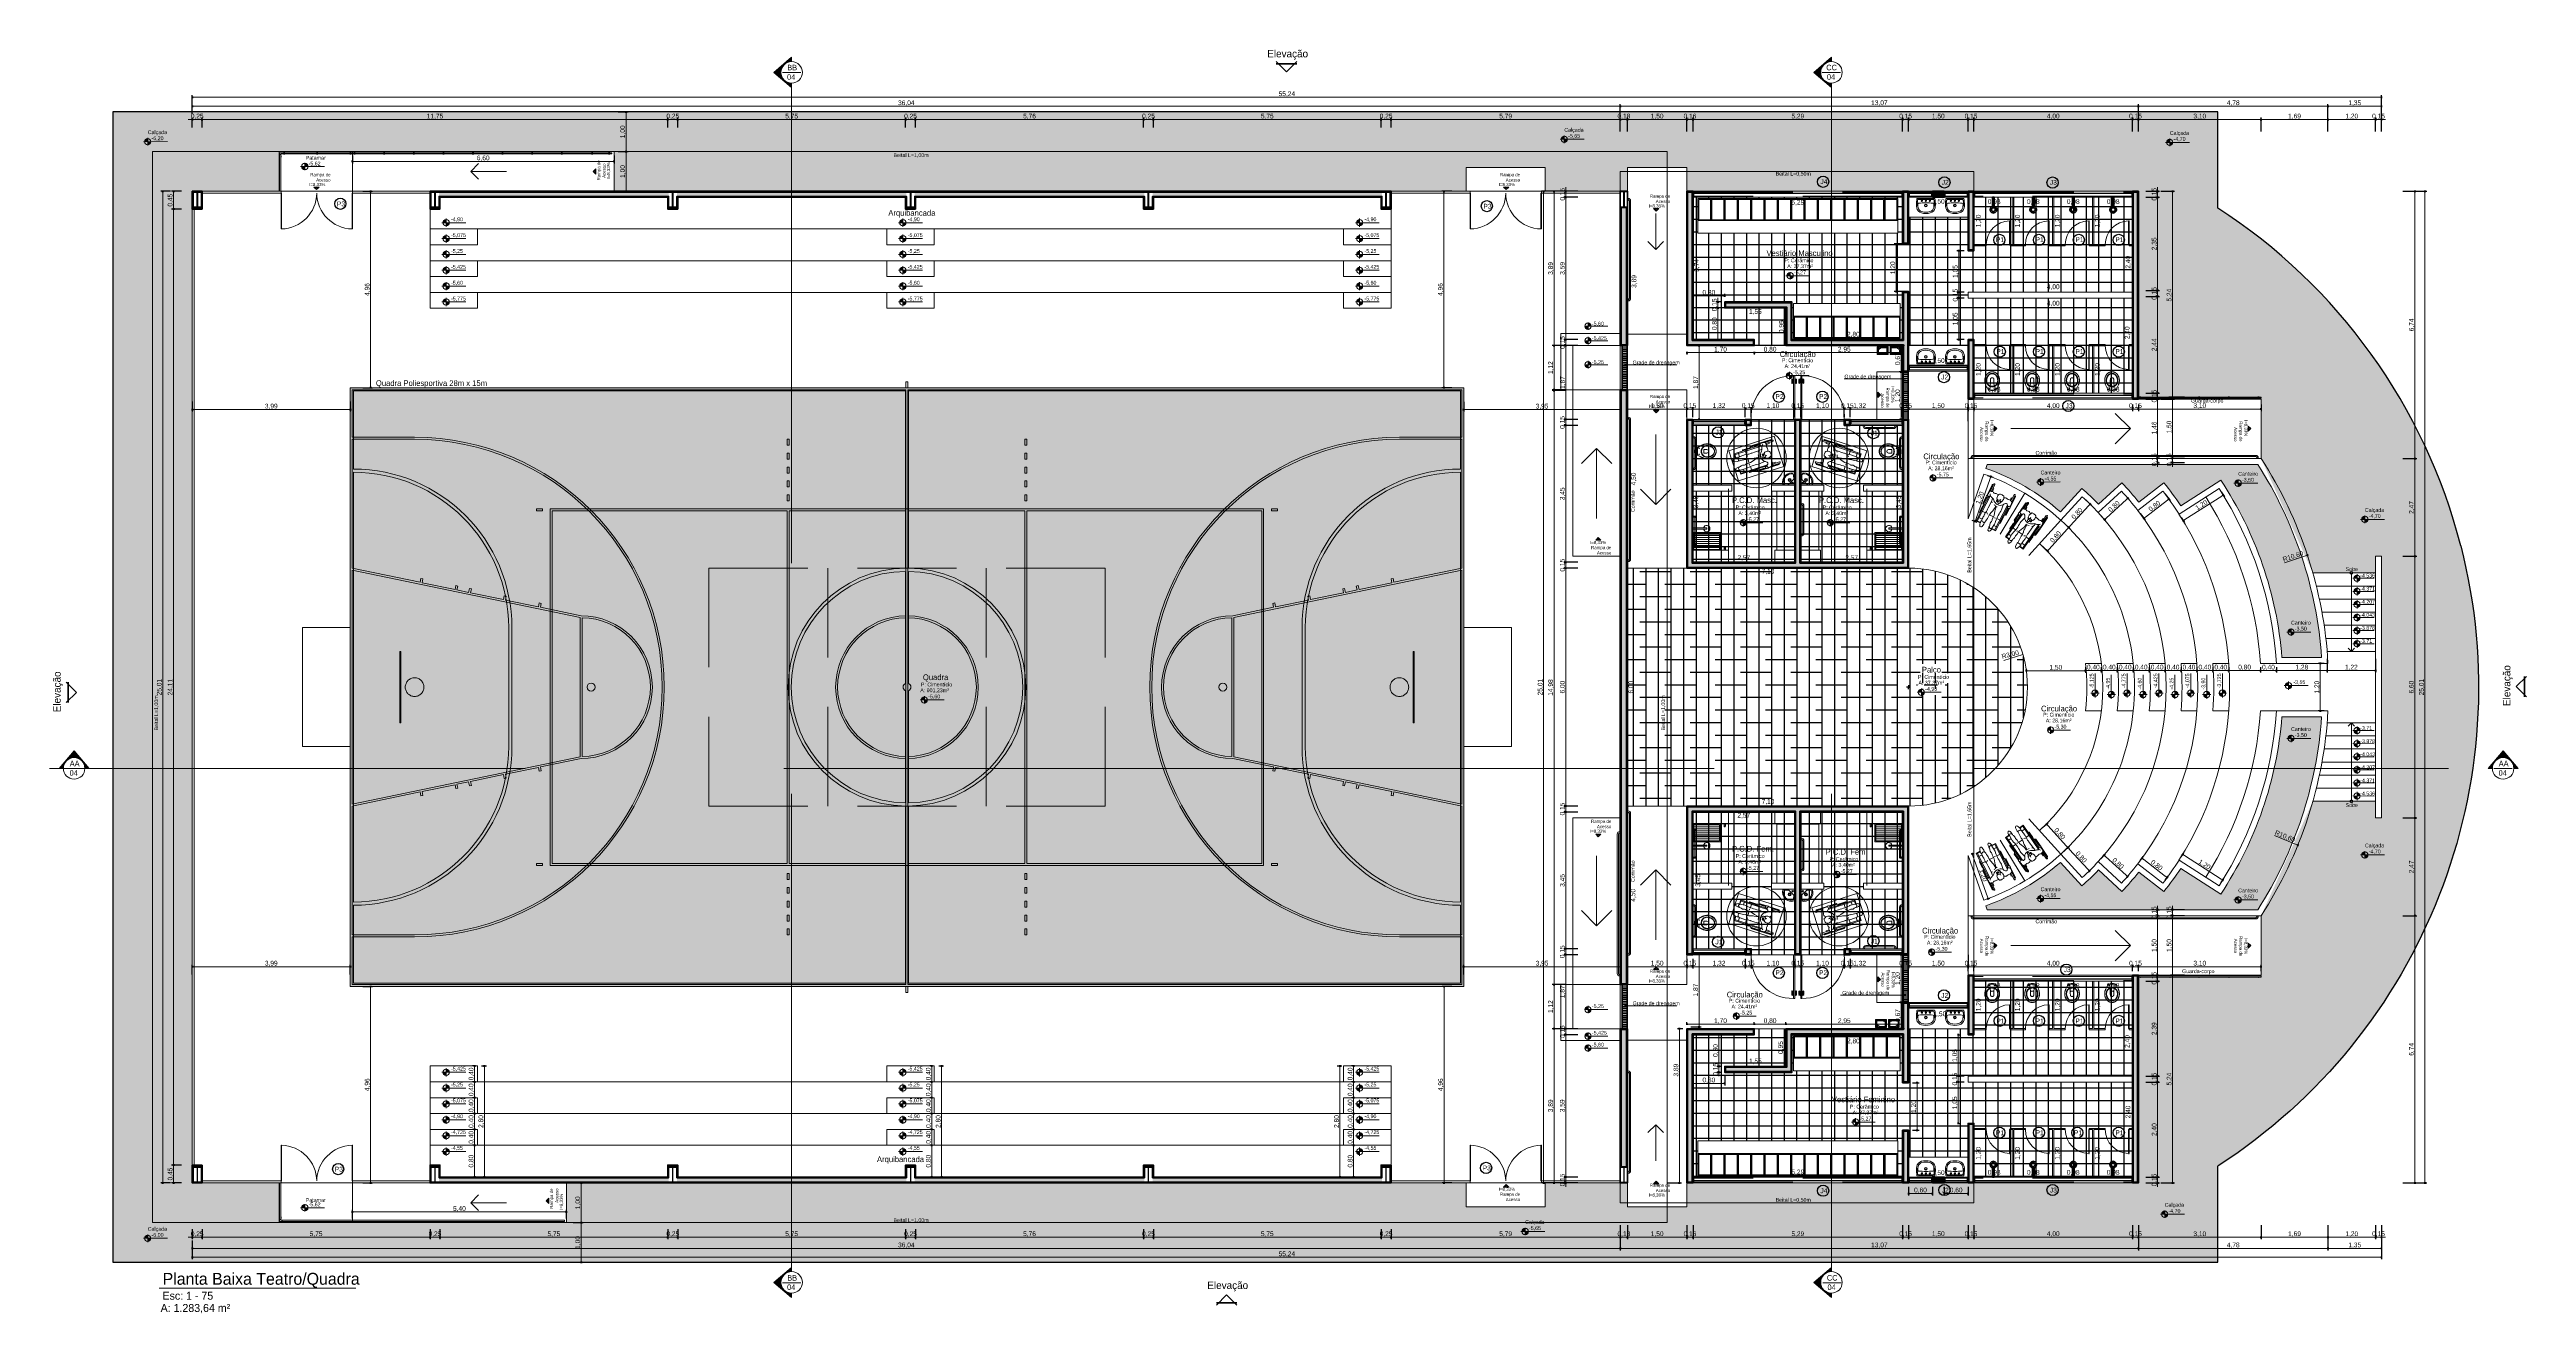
# Model space of a CAD drawing. Header units: millimetres. Extents: x 3006 to 6000, y 1661 to 3774.
# Drawn here: x 3714.4 to 3776.9, y 1856.8 to 1888.6 of the extents above; entities that cross this region are included whole.
import ezdxf

# ---------------------------------------------------------------- set-up
doc = ezdxf.new("R2010")
doc.units = ezdxf.units.MM
doc.header["$LTSCALE"] = 10
doc.linetypes.add('ACAD_ISO03W100', pattern=[30, 12, -18])
doc.linetypes.add('OCULTA', pattern=[0.375, 0.25, -0.125])
for name, color, linetype, lineweight in [('.10', 200, 'Continuous', 9), ('.10 ultra fina', 240, 'Continuous', 5), ('.15', 150, 'Continuous', 15), ('.20', 130, 'Continuous', 20), ('.25', 70, 'Continuous', 25), ('.40', 20, 'Continuous', 40), ('.40 Interno parede', 27, 'Continuous', 40), ('COTAS', 230, 'Continuous', 15), ('MARCAÇÕES', 230, 'Continuous', 15)]:
    doc.layers.add(name, color=color, linetype=linetype, lineweight=lineweight)
doc.layers.add('.20 hachura', color=185, linetype='Continuous')
doc.layers.add('Escrita', color=34, linetype='Continuous')
doc.layers.add('Verde', color=7, linetype='Continuous', true_color=0x136734)
doc.styles.add('Texto Wilian', font='himalaya.ttf')
doc.dimstyles.new('Cota 1-75 Exter WMJ', dxfattribs={"dimtxt": 0.12, "dimasz": 0.05, "dimexe": 0.05, "dimexo": 0.1, "dimgap": 0.002, "dimtad": 1, "dimzin": 1, "dimtxsty": 'Texto Wilian', "dimblk": 'BOXFILLED', "dimcen": 2.5, "dimclrd": 230, "dimclre": 230, "dimclrt": 104, "dimazin": 0, "dimtfac": 1, "dimtix": 1, "dimtmove": 0, "dimatfit": 3, "dimfxl": 0.3, "dimfxlon": 1, "dimlwd": 20, "dimarcsym": 1})
doc.dimstyles.new('Cota 1-75 Interna WMJ', dxfattribs={"dimtxt": 0.12, "dimasz": 0.01, "dimexe": 1.25, "dimexo": 0.625, "dimgap": 0.05, "dimtad": 1, "dimzin": 1, "dimtxsty": 'Texto Wilian', "dimcen": 0, "dimse1": 1, "dimse2": 1, "dimsd1": 1, "dimsd2": 1, "dimclrd": 106, "dimclrt": 104, "dimazin": 0, "dimtfac": 1, "dimtix": 1, "dimtmove": 0, "dimatfit": 3, "dimfxl": 1, "dimlwd": 35, "dimarcsym": 2})
pattern_1 = [(90, (34.8489, 0), (-0.3175, 0), []), (180, (34.8489, 0), (-6e-17, -0.3175), [])]
pattern_2 = [(0, (34.848914, 0), (0.0635, 0.0635), [0.03175, -0.09525]), (90, (34.86479, -0.015875), (-0.0635, 0.0635), [0.03175, -0.09525])]

# ---------------------------------------------------------------- blocks, each defined once
blk = doc.blocks.new('ewrwerwer')
at = {"layer": 'Verde', "color": 106, "lineweight": 9}
for p, q in [((3731.679, 1877.208), (3732.015, 1877.208)), ((3731.679, 1877.208), (3731.679, 1876.66)), ((3731.697, 1877.19), (3731.997, 1877.19)), ((3731.697, 1877.19), (3731.697, 1876.66)), ((3731.997, 1877.19), (3731.997, 1876.66)), ((3732.015, 1877.208), (3732.351, 1877.208)), ((3732.015, 1877.208), (3732.015, 1876.66)), ((3732.015, 1877.208), (3732.015, 1876.66)), ((3732.033, 1877.19), (3732.333, 1877.19)), ((3732.033, 1877.19), (3732.033, 1876.66)), ((3732.333, 1877.19), (3732.333, 1876.66)), ((3732.351, 1877.208), (3732.687, 1877.208)), ((3732.351, 1877.208), (3732.351, 1876.66)), ((3732.351, 1877.208), (3732.351, 1876.66)), ((3732.369, 1877.19), (3732.669, 1877.19)), ((3732.369, 1877.19), (3732.369, 1876.66)), ((3732.669, 1877.19), (3732.669, 1876.66)), ((3732.687, 1877.208), (3733.023, 1877.208)), ((3732.687, 1877.208), (3732.687, 1876.66)), ((3732.687, 1877.208), (3732.687, 1876.66)), ((3732.705, 1877.19), (3733.005, 1877.19)), ((3732.705, 1877.19), (3732.705, 1876.66)), ((3733.005, 1877.19), (3733.005, 1876.66)), ((3733.023, 1877.208), (3733.359, 1877.208)), ((3733.023, 1877.208), (3733.023, 1876.66)), ((3733.023, 1877.208), (3733.023, 1876.66)), ((3733.041, 1877.19), (3733.341, 1877.19)), ((3733.041, 1877.19), (3733.041, 1876.66)), ((3733.341, 1877.19), (3733.341, 1876.66)), ((3733.359, 1877.208), (3733.695, 1877.208)), ((3733.359, 1877.208), (3733.359, 1876.66)), ((3733.359, 1877.208), (3733.359, 1876.66)), ((3733.377, 1877.19), (3733.677, 1877.19)), ((3733.377, 1877.19), (3733.377, 1876.66)), ((3733.677, 1877.19), (3733.677, 1876.66)), ((3733.695, 1877.208), (3734.031, 1877.208)), ((3733.695, 1877.208), (3733.695, 1876.66)), ((3733.695, 1877.208), (3733.695, 1876.66)), ((3733.713, 1877.19), (3734.013, 1877.19)), ((3733.713, 1877.19), (3733.713, 1876.66)), ((3734.013, 1877.19), (3734.013, 1876.66)), ((3734.031, 1877.208), (3734.367, 1877.208)), ((3734.031, 1877.208), (3734.031, 1876.66)), ((3734.031, 1877.208), (3734.031, 1876.66)), ((3734.049, 1877.19), (3734.349, 1877.19)), ((3734.049, 1877.19), (3734.049, 1876.66)), ((3734.349, 1877.19), (3734.349, 1876.66)), ((3734.367, 1877.208), (3734.703, 1877.208)), ((3734.367, 1877.208), (3734.367, 1876.66)), ((3734.367, 1877.208), (3734.367, 1876.66)), ((3734.385, 1877.19), (3734.685, 1877.19)), ((3734.385, 1877.19), (3734.385, 1876.66)), ((3734.685, 1877.19), (3734.685, 1876.66)), ((3734.703, 1877.208), (3735.039, 1877.208)), ((3734.703, 1877.208), (3734.703, 1876.66)), ((3734.703, 1877.208), (3734.703, 1876.66)), ((3734.721, 1877.19), (3735.021, 1877.19)), ((3734.721, 1877.19), (3734.721, 1876.66)), ((3735.021, 1877.19), (3735.021, 1876.66)), ((3735.039, 1877.208), (3735.039, 1876.66)), ((3735.039, 1877.208), (3735.375, 1877.208)), ((3735.039, 1877.208), (3735.039, 1876.66)), ((3735.057, 1877.19), (3735.357, 1877.19)), ((3735.057, 1877.19), (3735.057, 1876.66)), ((3735.357, 1877.19), (3735.357, 1876.66)), ((3735.375, 1877.208), (3735.375, 1876.66)), ((3735.375, 1877.208), (3735.711, 1877.208)), ((3735.375, 1877.208), (3735.375, 1876.66)), ((3735.393, 1877.19), (3735.693, 1877.19)), ((3735.393, 1877.19), (3735.393, 1876.66)), ((3735.693, 1877.19), (3735.693, 1876.66)), ((3735.711, 1877.208), (3735.711, 1876.66)), ((3735.711, 1877.208), (3736.047, 1877.208)), ((3735.711, 1877.208), (3735.711, 1876.66)), ((3735.729, 1877.19), (3736.029, 1877.19)), ((3735.729, 1877.19), (3735.729, 1876.66)), ((3736.029, 1877.19), (3736.029, 1876.66)), ((3736.047, 1877.208), (3736.047, 1876.66)), ((3736.047, 1877.208), (3736.383, 1877.208)), ((3736.047, 1877.208), (3736.047, 1876.66)), ((3736.065, 1877.19), (3736.365, 1877.19)), ((3736.065, 1877.19), (3736.065, 1876.66)), ((3736.365, 1877.19), (3736.365, 1876.66)), ((3736.383, 1877.208), (3736.383, 1876.66)), ((3736.383, 1877.208), (3736.719, 1877.208)), ((3736.383, 1877.208), (3736.383, 1876.66)), ((3736.401, 1877.19), (3736.701, 1877.19)), ((3736.401, 1877.19), (3736.401, 1876.66)), ((3736.701, 1877.19), (3736.701, 1876.66)), ((3736.719, 1877.208), (3736.719, 1876.66)), ((3731.697, 1876.66), (3731.679, 1876.66)), ((3736.719, 1876.655), (3731.679, 1876.655)), ((3731.679, 1876.655), (3731.679, 1876.335)), ((3731.679, 1876.335), (3736.719, 1876.335)), ((3732.015, 1876.66), (3731.697, 1876.66)), ((3732.033, 1876.66), (3732.015, 1876.66)), ((3732.351, 1876.66), (3732.033, 1876.66)), ((3732.369, 1876.66), (3732.351, 1876.66)), ((3732.687, 1876.66), (3732.369, 1876.66)), ((3732.705, 1876.66), (3732.687, 1876.66)), ((3733.023, 1876.66), (3732.705, 1876.66)), ((3733.041, 1876.66), (3733.023, 1876.66)), ((3733.359, 1876.66), (3733.041, 1876.66)), ((3733.377, 1876.66), (3733.359, 1876.66)), ((3733.695, 1876.66), (3733.377, 1876.66)), ((3733.713, 1876.66), (3733.695, 1876.66)), ((3734.031, 1876.66), (3733.713, 1876.66)), ((3734.049, 1876.66), (3734.031, 1876.66)), ((3734.367, 1876.66), (3734.049, 1876.66)), ((3734.385, 1876.66), (3734.367, 1876.66)), ((3734.703, 1876.66), (3734.385, 1876.66)), ((3734.721, 1876.66), (3734.703, 1876.66)), ((3735.039, 1876.66), (3734.721, 1876.66)), ((3735.057, 1876.66), (3735.039, 1876.66)), ((3735.375, 1876.66), (3735.057, 1876.66)), ((3735.393, 1876.66), (3735.375, 1876.66)), ((3735.711, 1876.66), (3735.393, 1876.66)), ((3735.729, 1876.66), (3735.711, 1876.66)), ((3736.047, 1876.66), (3735.729, 1876.66)), ((3736.065, 1876.66), (3736.047, 1876.66)), ((3736.383, 1876.66), (3736.065, 1876.66)), ((3736.401, 1876.66), (3736.383, 1876.66)), ((3736.719, 1876.66), (3736.401, 1876.66)), ((3736.719, 1876.335), (3736.719, 1876.655)), ((3736.719, 1876.655), (3736.719, 1876.655))]:
    blk.add_line(p, q, dxfattribs=at)
for points in [[(3731.697, 1876.675), (3731.997, 1876.675)], [(3732.033, 1876.675), (3732.333, 1876.675)], [(3732.369, 1876.675), (3732.669, 1876.675)], [(3732.705, 1876.675), (3733.005, 1876.675)], [(3733.041, 1876.675), (3733.341, 1876.675)], [(3733.377, 1876.675), (3733.677, 1876.675)], [(3733.713, 1876.675), (3734.013, 1876.675)], [(3734.049, 1876.675), (3734.349, 1876.675)], [(3734.385, 1876.675), (3734.685, 1876.675)], [(3734.721, 1876.675), (3735.021, 1876.675)], [(3735.057, 1876.675), (3735.357, 1876.675)], [(3735.393, 1876.675), (3735.693, 1876.675)], [(3735.729, 1876.675), (3736.029, 1876.675)], [(3736.065, 1876.675), (3736.365, 1876.675)], [(3736.401, 1876.675), (3736.701, 1876.675)]]:
    blk.add_lwpolyline(points, dxfattribs=at)
blk = doc.blocks.new('fdfgsdfg')
at = {"layer": 'Verde', "color": 106, "lineweight": 9}
for p, q in [((3735.515, 1883.235), (3735.515, 1883.555)), ((3735.515, 1883.555), (3738.203, 1883.555)), ((3738.203, 1883.235), (3735.515, 1883.235)), ((3735.533, 1883.23), (3735.515, 1883.23)), ((3735.515, 1882.682), (3735.515, 1883.23)), ((3735.851, 1883.23), (3735.533, 1883.23)), ((3735.533, 1882.7), (3735.533, 1883.23)), ((3735.833, 1882.7), (3735.833, 1883.23)), ((3735.869, 1883.23), (3735.851, 1883.23)), ((3735.851, 1882.682), (3735.851, 1883.23)), ((3735.851, 1882.682), (3735.851, 1883.23)), ((3736.187, 1883.23), (3735.869, 1883.23)), ((3735.869, 1882.7), (3735.869, 1883.23)), ((3736.169, 1882.7), (3736.169, 1883.23)), ((3736.205, 1883.23), (3736.187, 1883.23)), ((3736.187, 1882.682), (3736.187, 1883.23)), ((3736.187, 1882.682), (3736.187, 1883.23)), ((3736.523, 1883.23), (3736.205, 1883.23)), ((3736.205, 1882.7), (3736.205, 1883.23)), ((3736.505, 1882.7), (3736.505, 1883.23)), ((3736.523, 1882.682), (3736.523, 1883.23)), ((3736.541, 1883.23), (3736.523, 1883.23)), ((3736.523, 1882.682), (3736.523, 1883.23)), ((3736.859, 1883.23), (3736.541, 1883.23)), ((3736.541, 1882.7), (3736.541, 1883.23)), ((3736.841, 1882.7), (3736.841, 1883.23)), ((3736.859, 1882.682), (3736.859, 1883.23)), ((3736.877, 1883.23), (3736.859, 1883.23)), ((3736.859, 1882.682), (3736.859, 1883.23)), ((3737.195, 1883.23), (3736.877, 1883.23)), ((3736.877, 1882.7), (3736.877, 1883.23)), ((3737.177, 1882.7), (3737.177, 1883.23)), ((3737.195, 1882.682), (3737.195, 1883.23)), ((3737.213, 1883.23), (3737.195, 1883.23)), ((3737.195, 1882.682), (3737.195, 1883.23)), ((3737.531, 1883.23), (3737.213, 1883.23)), ((3737.213, 1882.7), (3737.213, 1883.23)), ((3737.513, 1882.7), (3737.513, 1883.23)), ((3737.531, 1882.682), (3737.531, 1883.23)), ((3737.549, 1883.23), (3737.531, 1883.23)), ((3737.531, 1882.682), (3737.531, 1883.23)), ((3737.867, 1883.23), (3737.549, 1883.23)), ((3737.549, 1882.7), (3737.549, 1883.23)), ((3737.849, 1882.7), (3737.849, 1883.23)), ((3737.867, 1882.682), (3737.867, 1883.23)), ((3737.885, 1883.23), (3737.867, 1883.23)), ((3737.867, 1882.682), (3737.867, 1883.23)), ((3738.203, 1883.23), (3737.885, 1883.23)), ((3737.885, 1882.7), (3737.885, 1883.23)), ((3738.185, 1882.7), (3738.185, 1883.23)), ((3738.203, 1883.555), (3738.203, 1883.235)), ((3738.203, 1883.235), (3738.203, 1883.235)), ((3738.203, 1882.682), (3738.203, 1883.23)), ((3735.515, 1882.682), (3735.851, 1882.682)), ((3735.533, 1882.7), (3735.833, 1882.7)), ((3735.851, 1882.682), (3736.187, 1882.682)), ((3735.869, 1882.7), (3736.169, 1882.7)), ((3736.187, 1882.682), (3736.523, 1882.682)), ((3736.205, 1882.7), (3736.505, 1882.7)), ((3736.523, 1882.682), (3736.859, 1882.682)), ((3736.541, 1882.7), (3736.841, 1882.7)), ((3736.859, 1882.682), (3737.195, 1882.682)), ((3736.877, 1882.7), (3737.177, 1882.7)), ((3737.195, 1882.682), (3737.531, 1882.682)), ((3737.213, 1882.7), (3737.513, 1882.7)), ((3737.531, 1882.682), (3737.867, 1882.682)), ((3737.549, 1882.7), (3737.849, 1882.7)), ((3737.867, 1882.682), (3738.203, 1882.682)), ((3737.885, 1882.7), (3738.185, 1882.7))]:
    blk.add_line(p, q, dxfattribs=at)
for points in [[(3735.533, 1883.215), (3735.833, 1883.215)], [(3735.869, 1883.215), (3736.169, 1883.215)], [(3736.205, 1883.215), (3736.505, 1883.215)], [(3736.541, 1883.215), (3736.841, 1883.215)], [(3736.877, 1883.215), (3737.177, 1883.215)], [(3737.213, 1883.215), (3737.513, 1883.215)], [(3737.549, 1883.215), (3737.849, 1883.215)], [(3737.885, 1883.215), (3738.185, 1883.215)]]:
    blk.add_lwpolyline(points, dxfattribs=at)
blk = doc.blocks.new('werwerwerwre')
at = {"layer": 'Verde', "color": 106, "lineweight": 9}
for points in [[(3726.261, 1881.121), (3725.988, 1881.121), (3725.988, 1880.922), (3726.261, 1880.922)], [(3726.248, 1881.109), (3726.001, 1881.109), (3726.001, 1880.934), (3726.248, 1880.934)], [(3726.23, 1881.044), (3726.167, 1881.091), (3726.019, 1881.091), (3726.019, 1880.952), (3726.23, 1880.952)]]:
    blk.add_lwpolyline(points, close=True, dxfattribs=at)
for centre, radius in [((3726.05, 1880.966), 0.00589), ((3726.223, 1881.086), 0.0126)]:
    blk.add_circle(centre, radius, dxfattribs=at)
blk = doc.blocks.new('eqeqerq')
at = {"layer": 'Verde', "color": 106, "lineweight": 9}
for p, q in [((3671.837, 1894.144), (3671.852, 1894.144)), ((3671.837, 1894.114), (3671.837, 1894.144)), ((3671.852, 1894.114), (3671.837, 1894.114)), ((3671.887, 1893.381), (3671.887, 1894.079)), ((3671.917, 1894.079), (3671.917, 1893.381)), ((3671.837, 1893.316), (3671.837, 1893.346)), ((3671.837, 1893.346), (3671.852, 1893.346)), ((3671.852, 1893.316), (3671.837, 1893.316))]:
    blk.add_line(p, q, dxfattribs=at)
for centre, radius, start, end in [((3671.852, 1894.079), 0.065, 359.99999, 89.99999), ((3671.852, 1894.079), 0.035, 359.99999, 89.99999), ((3671.852, 1893.381), 0.065, 270, 359.99999), ((3671.852, 1893.381), 0.035, 270, 359.99999)]:
    blk.add_arc(centre, radius, start, end, dxfattribs=at)
blk = doc.blocks.new('werqwerqwer')
at = {"layer": 'Verde', "color": 106, "lineweight": 9}
for p, q in [((3672.004, 1894.414), (3672.004, 1894.429)), ((3672.004, 1894.429), (3672.034, 1894.429)), ((3672.034, 1894.429), (3672.034, 1894.414)), ((3672.803, 1894.414), (3672.803, 1894.429)), ((3672.803, 1894.429), (3672.833, 1894.429)), ((3672.833, 1894.429), (3672.833, 1894.414)), ((3672.069, 1894.379), (3672.768, 1894.379)), ((3672.768, 1894.349), (3672.069, 1894.349))]:
    blk.add_line(p, q, dxfattribs=at)
for centre, radius, start, end in [((3672.069, 1894.414), 0.065, 180, 269.99999), ((3672.069, 1894.414), 0.035, 180, 269.99999), ((3672.768, 1894.414), 0.065, 269.99999, 359.99999), ((3672.768, 1894.414), 0.035, 269.99999, 359.99999)]:
    blk.add_arc(centre, radius, start, end, dxfattribs=at)
blk = doc.blocks.new('qwerwqrwerqwer')
at = {"layer": 'Verde', "color": 106, "lineweight": 9}
for p, q in [((3672.127, 1894.077), (3672.126, 1894.065)), ((3672.126, 1894.065), (3672.126, 1894.051)), ((3672.126, 1894.051), (3672.126, 1894.039)), ((3672.126, 1894.039), (3672.127, 1894.026)), ((3672.129, 1894.09), (3672.127, 1894.077)), ((3672.127, 1894.026), (3672.127, 1894.026)), ((3672.127, 1894.026), (3672.129, 1894.013)), ((3672.131, 1894.102), (3672.129, 1894.09)), ((3672.129, 1894.013), (3672.131, 1894)), ((3672.134, 1894.115), (3672.131, 1894.102)), ((3672.131, 1894), (3672.135, 1893.986)), ((3672.134, 1894.09), (3672.132, 1894.077)), ((3672.132, 1894.077), (3672.132, 1894.065)), ((3672.132, 1894.065), (3672.132, 1894.051)), ((3672.132, 1894.051), (3672.132, 1894.039)), ((3672.132, 1894.039), (3672.133, 1894.026)), ((3672.133, 1894.026), (3672.133, 1894.026)), ((3672.133, 1894.026), (3672.135, 1894.013)), ((3672.137, 1894.127), (3672.134, 1894.115)), ((3672.136, 1894.102), (3672.134, 1894.09)), ((3672.135, 1894.013), (3672.137, 1894)), ((3672.135, 1893.986), (3672.138, 1893.973)), ((3672.138, 1894.115), (3672.136, 1894.102)), ((3672.139, 1894.135), (3672.137, 1894.127)), ((3672.137, 1894.127), (3672.137, 1894.127)), ((3672.137, 1894), (3672.141, 1893.986)), ((3672.141, 1894.127), (3672.138, 1894.115)), ((3672.138, 1893.973), (3672.143, 1893.961)), ((3672.142, 1894.143), (3672.139, 1894.135)), ((3672.143, 1894.135), (3672.141, 1894.127)), ((3672.141, 1894.127), (3672.141, 1894.127)), ((3672.141, 1893.986), (3672.145, 1893.973)), ((3672.145, 1894.151), (3672.142, 1894.143)), ((3672.146, 1894.143), (3672.143, 1894.135)), ((3672.143, 1893.961), (3672.148, 1893.949)), ((3672.148, 1894.159), (3672.145, 1894.151)), ((3672.145, 1893.973), (3672.15, 1893.961)), ((3672.148, 1894.151), (3672.146, 1894.143)), ((3672.151, 1894.166), (3672.148, 1894.159)), ((3672.151, 1894.158), (3672.148, 1894.151)), ((3672.148, 1893.949), (3672.153, 1893.936)), ((3672.15, 1893.961), (3672.155, 1893.949)), ((3672.154, 1894.173), (3672.151, 1894.166)), ((3672.155, 1894.166), (3672.151, 1894.158)), ((3672.153, 1893.936), (3672.159, 1893.924)), ((3672.158, 1894.181), (3672.154, 1894.173)), ((3672.158, 1894.173), (3672.155, 1894.166)), ((3672.155, 1893.949), (3672.161, 1893.936)), ((3672.162, 1894.188), (3672.158, 1894.181)), ((3672.162, 1894.181), (3672.158, 1894.173)), ((3672.159, 1893.924), (3672.159, 1893.924)), ((3672.159, 1893.924), (3672.165, 1893.915)), ((3672.161, 1893.936), (3672.167, 1893.924)), ((3672.164, 1894.193), (3672.162, 1894.188)), ((3672.162, 1894.188), (3672.162, 1894.188)), ((3672.165, 1894.188), (3672.162, 1894.181)), ((3672.167, 1894.198), (3672.164, 1894.193)), ((3672.167, 1894.193), (3672.165, 1894.188)), ((3672.165, 1894.188), (3672.165, 1894.188)), ((3672.165, 1893.915), (3672.171, 1893.906)), ((3672.17, 1894.203), (3672.167, 1894.198)), ((3672.17, 1894.198), (3672.167, 1894.193)), ((3672.167, 1893.924), (3672.167, 1893.924)), ((3672.167, 1893.924), (3672.173, 1893.916)), ((3672.172, 1894.208), (3672.17, 1894.203)), ((3672.172, 1894.203), (3672.17, 1894.198)), ((3672.171, 1894.078), (3672.17, 1894.065)), ((3672.17, 1894.065), (3672.17, 1894.052)), ((3672.17, 1894.052), (3672.17, 1894.039)), ((3672.17, 1894.039), (3672.173, 1894.026)), ((3672.174, 1894.091), (3672.171, 1894.078)), ((3672.171, 1893.906), (3672.178, 1893.898)), ((3672.175, 1894.213), (3672.172, 1894.208)), ((3672.174, 1894.208), (3672.172, 1894.203)), ((3672.173, 1894.026), (3672.173, 1894.026)), ((3672.173, 1894.026), (3672.175, 1894.013)), ((3672.173, 1893.916), (3672.178, 1893.909)), ((3672.176, 1894.213), (3672.174, 1894.208)), ((3672.177, 1894.103), (3672.174, 1894.091)), ((3672.178, 1894.218), (3672.175, 1894.213)), ((3672.175, 1894.013), (3672.179, 1894)), ((3672.179, 1894.218), (3672.176, 1894.213)), ((3672.178, 1894.078), (3672.176, 1894.065)), ((3672.176, 1894.065), (3672.176, 1894.052)), ((3672.176, 1894.052), (3672.176, 1894.039)), ((3672.176, 1894.039), (3672.178, 1894.026)), ((3672.181, 1894.116), (3672.177, 1894.103)), ((3672.181, 1894.223), (3672.178, 1894.218)), ((3672.181, 1894.091), (3672.178, 1894.078)), ((3672.178, 1894.026), (3672.178, 1894.026)), ((3672.178, 1894.026), (3672.181, 1894.012)), ((3672.178, 1893.909), (3672.183, 1893.901)), ((3672.178, 1893.898), (3672.184, 1893.889)), ((3672.181, 1894.223), (3672.179, 1894.218)), ((3672.179, 1894), (3672.183, 1893.986)), ((3672.183, 1894.228), (3672.181, 1894.223)), ((3672.184, 1894.228), (3672.181, 1894.223)), ((3672.187, 1894.127), (3672.181, 1894.116)), ((3672.185, 1894.103), (3672.181, 1894.091)), ((3672.181, 1894.012), (3672.185, 1893.999)), ((3672.186, 1894.233), (3672.183, 1894.228)), ((3672.183, 1894.228), (3672.183, 1894.228)), ((3672.183, 1893.986), (3672.188, 1893.973)), ((3672.183, 1893.901), (3672.189, 1893.894)), ((3672.195, 1894.248), (3672.184, 1894.228)), ((3672.184, 1894.228), (3672.184, 1894.228)), ((3672.184, 1893.889), (3672.191, 1893.881)), ((3672.19, 1894.116), (3672.185, 1894.103)), ((3672.185, 1893.999), (3672.189, 1893.986)), ((3672.189, 1894.238), (3672.186, 1894.233)), ((3672.192, 1894.136), (3672.187, 1894.127)), ((3672.187, 1894.127), (3672.187, 1894.127)), ((3672.188, 1893.973), (3672.193, 1893.961)), ((3672.192, 1894.243), (3672.189, 1894.238)), ((3672.189, 1893.986), (3672.194, 1893.973)), ((3672.189, 1893.894), (3672.195, 1893.887)), ((3672.197, 1894.127), (3672.19, 1894.116)), ((3672.191, 1893.881), (3672.199, 1893.873)), ((3672.195, 1894.248), (3672.192, 1894.243)), ((3672.197, 1894.145), (3672.192, 1894.136)), ((3672.193, 1893.961), (3672.199, 1893.949)), ((3672.194, 1893.973), (3672.199, 1893.96)), ((3672.216, 1894.286), (3672.195, 1894.248)), ((3672.195, 1894.248), (3672.195, 1894.248)), ((3672.195, 1893.887), (3672.202, 1893.88)), ((3672.204, 1894.152), (3672.197, 1894.145)), ((3672.202, 1894.135), (3672.197, 1894.127)), ((3672.197, 1894.127), (3672.197, 1894.127)), ((3672.199, 1893.96), (3672.206, 1893.948)), ((3672.199, 1893.949), (3672.206, 1893.936)), ((3672.199, 1893.873), (3672.208, 1893.866)), ((3672.207, 1894.143), (3672.202, 1894.135)), ((3672.202, 1893.88), (3672.208, 1893.873)), ((3672.21, 1894.16), (3672.204, 1894.152)), ((3672.206, 1893.948), (3672.213, 1893.936)), ((3672.206, 1893.936), (3672.213, 1893.924)), ((3672.213, 1894.15), (3672.207, 1894.143)), ((3672.208, 1893.873), (3672.216, 1893.867)), ((3672.208, 1893.866), (3672.216, 1893.859)), ((3672.217, 1894.167), (3672.21, 1894.16)), ((3672.218, 1894.156), (3672.213, 1894.15)), ((3672.213, 1893.936), (3672.221, 1893.924)), ((3672.213, 1893.924), (3672.213, 1893.924)), ((3672.213, 1893.924), (3672.223, 1893.912)), ((3672.216, 1894.286), (3672.221, 1894.316)), ((3672.218, 1894.289), (3672.216, 1894.286)), ((3672.216, 1894.286), (3672.216, 1894.286)), ((3672.216, 1894.286), (3672.216, 1894.286)), ((3672.216, 1894.286), (3672.216, 1894.286)), ((3672.216, 1894.286), (3672.216, 1894.286)), ((3672.216, 1894.286), (3672.216, 1894.286)), ((3672.216, 1894.286), (3672.216, 1894.286)), ((3672.216, 1894.286), (3672.216, 1894.286)), ((3672.216, 1894.286), (3672.216, 1894.286)), ((3672.216, 1894.286), (3672.216, 1894.286)), ((3672.216, 1894.286), (3672.216, 1894.286)), ((3672.216, 1893.867), (3672.216, 1893.867)), ((3672.216, 1893.867), (3672.226, 1893.858)), ((3672.216, 1893.859), (3672.216, 1893.859)), ((3672.216, 1893.859), (3672.226, 1893.851)), ((3672.224, 1894.173), (3672.217, 1894.167)), ((3672.221, 1894.294), (3672.218, 1894.289)), ((3672.225, 1894.162), (3672.218, 1894.156)), ((3672.221, 1894.316), (3672.224, 1894.326)), ((3672.221, 1894.316), (3672.221, 1894.316)), ((3672.225, 1894.297), (3672.221, 1894.294)), ((3672.221, 1893.924), (3672.221, 1893.924)), ((3672.221, 1893.924), (3672.229, 1893.913)), ((3672.223, 1893.912), (3672.233, 1893.901)), ((3672.224, 1894.326), (3672.228, 1894.336)), ((3672.232, 1894.179), (3672.224, 1894.173)), ((3672.23, 1894.299), (3672.225, 1894.297)), ((3672.232, 1894.168), (3672.225, 1894.162)), ((3672.226, 1893.858), (3672.238, 1893.851)), ((3672.226, 1893.851), (3672.238, 1893.844)), ((3672.228, 1894.336), (3672.234, 1894.344)), ((3672.231, 1894.315), (3672.229, 1894.307)), ((3672.229, 1894.307), (3672.229, 1894.298)), ((3672.229, 1893.913), (3672.239, 1893.903)), ((3672.235, 1894.299), (3672.23, 1894.299)), ((3672.232, 1894.321), (3672.231, 1894.315)), ((3672.236, 1894.328), (3672.232, 1894.321)), ((3672.241, 1894.185), (3672.232, 1894.179)), ((3672.24, 1894.174), (3672.232, 1894.168)), ((3672.233, 1893.901), (3672.245, 1893.891)), ((3672.234, 1894.344), (3672.24, 1894.352)), ((3672.271, 1894.299), (3672.235, 1894.299)), ((3672.235, 1894.299), (3672.235, 1894.299)), ((3672.24, 1894.335), (3672.236, 1894.328)), ((3672.238, 1893.851), (3672.251, 1893.845)), ((3672.238, 1893.844), (3672.251, 1893.838)), ((3672.239, 1893.903), (3672.25, 1893.894)), ((3672.24, 1894.352), (3672.248, 1894.359)), ((3672.246, 1894.343), (3672.24, 1894.335)), ((3672.247, 1894.178), (3672.24, 1894.174)), ((3672.249, 1894.19), (3672.241, 1894.185)), ((3672.245, 1893.891), (3672.258, 1893.883)), ((3672.253, 1894.349), (3672.246, 1894.343)), ((3672.255, 1894.183), (3672.247, 1894.178)), ((3672.248, 1894.359), (3672.256, 1894.364)), ((3672.259, 1894.194), (3672.249, 1894.19)), ((3672.25, 1893.894), (3672.262, 1893.887)), ((3672.251, 1893.845), (3672.263, 1893.84)), ((3672.251, 1893.838), (3672.263, 1893.833)), ((3672.258, 1894.353), (3672.253, 1894.349)), ((3672.263, 1894.186), (3672.255, 1894.183)), ((3672.256, 1894.364), (3672.266, 1894.367)), ((3672.261, 1894.355), (3672.258, 1894.353)), ((3672.258, 1894.353), (3672.258, 1894.353)), ((3672.258, 1893.883), (3672.272, 1893.876)), ((3672.267, 1894.198), (3672.259, 1894.194)), ((3672.264, 1894.354), (3672.261, 1894.355)), ((3672.262, 1893.887), (3672.275, 1893.881)), ((3672.272, 1894.19), (3672.263, 1894.186)), ((3672.263, 1893.84), (3672.276, 1893.836)), ((3672.263, 1893.833), (3672.276, 1893.829)), ((3672.265, 1894.353), (3672.264, 1894.354)), ((3672.266, 1894.35), (3672.265, 1894.353)), ((3672.266, 1894.367), (3672.276, 1894.37)), ((3672.266, 1894.332), (3672.266, 1894.35)), ((3672.266, 1894.35), (3672.266, 1894.35)), ((3672.266, 1894.336), (3672.267, 1894.34)), ((3672.266, 1894.299), (3672.266, 1894.332)), ((3672.267, 1894.34), (3672.271, 1894.346)), ((3672.277, 1894.201), (3672.267, 1894.198)), ((3672.271, 1894.346), (3672.278, 1894.35)), ((3672.271, 1894.299), (3672.275, 1894.3)), ((3672.271, 1894.299), (3672.271, 1894.299)), ((3672.271, 1894.299), (3672.317, 1894.299)), ((3672.271, 1894.059), (3672.271, 1894.139)), ((3672.271, 1894.139), (3672.317, 1894.139)), ((3672.28, 1894.193), (3672.272, 1894.19)), ((3672.272, 1893.876), (3672.286, 1893.871)), ((3672.275, 1894.3), (3672.278, 1894.302)), ((3672.275, 1893.881), (3672.288, 1893.876)), ((3672.276, 1894.37), (3672.281, 1894.371)), ((3672.276, 1894.37), (3672.276, 1894.37)), ((3672.276, 1893.836), (3672.289, 1893.833)), ((3672.276, 1893.829), (3672.289, 1893.826)), ((3672.287, 1894.203), (3672.277, 1894.201)), ((3672.278, 1894.35), (3672.286, 1894.352)), ((3672.278, 1894.332), (3672.279, 1894.334)), ((3672.278, 1894.33), (3672.278, 1894.332)), ((3672.278, 1894.328), (3672.278, 1894.33)), ((3672.28, 1894.326), (3672.278, 1894.328)), ((3672.278, 1894.328), (3672.278, 1894.328)), ((3672.278, 1894.302), (3672.28, 1894.305)), ((3672.279, 1894.334), (3672.281, 1894.334)), ((3672.28, 1894.325), (3672.28, 1894.326)), ((3672.28, 1894.326), (3672.317, 1894.326)), ((3672.281, 1894.324), (3672.28, 1894.325)), ((3672.28, 1894.305), (3672.281, 1894.309)), ((3672.289, 1894.195), (3672.28, 1894.193)), ((3672.281, 1894.371), (3672.286, 1894.372)), ((3672.281, 1894.334), (3672.317, 1894.334)), ((3672.281, 1894.322), (3672.281, 1894.324)), ((3672.281, 1894.309), (3672.281, 1894.322)), ((3672.281, 1894.322), (3672.281, 1894.322)), ((3672.286, 1894.372), (3672.291, 1894.372)), ((3672.286, 1894.352), (3672.317, 1894.352)), ((3672.286, 1893.871), (3672.302, 1893.868)), ((3672.297, 1894.205), (3672.287, 1894.203)), ((3672.288, 1893.876), (3672.302, 1893.873)), ((3672.298, 1894.197), (3672.289, 1894.195)), ((3672.289, 1893.833), (3672.303, 1893.831)), ((3672.289, 1893.826), (3672.303, 1893.825)), ((3672.291, 1894.372), (3672.297, 1894.373)), ((3672.297, 1894.373), (3672.302, 1894.373)), ((3672.307, 1894.206), (3672.297, 1894.205)), ((3672.307, 1894.197), (3672.298, 1894.197)), ((3672.302, 1894.373), (3672.307, 1894.374)), ((3672.302, 1893.873), (3672.317, 1893.872)), ((3672.302, 1893.868), (3672.317, 1893.867)), ((3672.303, 1893.831), (3672.317, 1893.83)), ((3672.303, 1893.825), (3672.317, 1893.824)), ((3672.307, 1894.374), (3672.312, 1894.374)), ((3672.317, 1894.207), (3672.307, 1894.206)), ((3672.317, 1894.198), (3672.307, 1894.197)), ((3672.312, 1894.374), (3672.317, 1894.374)), ((3672.317, 1894.374), (3672.317, 1894.374)), ((3672.317, 1894.374), (3672.322, 1894.374)), ((3672.317, 1894.352), (3672.348, 1894.352)), ((3672.317, 1894.334), (3672.352, 1894.334)), ((3672.317, 1894.326), (3672.353, 1894.326)), ((3672.362, 1894.299), (3672.317, 1894.299)), ((3672.327, 1894.206), (3672.317, 1894.207)), ((3672.317, 1894.207), (3672.317, 1894.207)), ((3672.326, 1894.197), (3672.317, 1894.198)), ((3672.317, 1894.198), (3672.317, 1894.198)), ((3672.362, 1894.139), (3672.317, 1894.139)), ((3672.317, 1893.872), (3672.332, 1893.873)), ((3672.317, 1893.872), (3672.317, 1893.872)), ((3672.317, 1893.867), (3672.332, 1893.868)), ((3672.317, 1893.867), (3672.317, 1893.867)), ((3672.317, 1893.83), (3672.331, 1893.831)), ((3672.317, 1893.83), (3672.317, 1893.83)), ((3672.317, 1893.824), (3672.331, 1893.825)), ((3672.317, 1893.824), (3672.317, 1893.824)), ((3672.322, 1894.374), (3672.327, 1894.374)), ((3672.335, 1894.197), (3672.326, 1894.197)), ((3672.327, 1894.374), (3672.332, 1894.373)), ((3672.337, 1894.205), (3672.327, 1894.206)), ((3672.331, 1893.831), (3672.344, 1893.833)), ((3672.331, 1893.825), (3672.344, 1893.826)), ((3672.332, 1894.373), (3672.337, 1894.373)), ((3672.332, 1893.873), (3672.345, 1893.876)), ((3672.332, 1893.868), (3672.348, 1893.871)), ((3672.345, 1894.195), (3672.335, 1894.197)), ((3672.337, 1894.373), (3672.342, 1894.372)), ((3672.347, 1894.203), (3672.337, 1894.205)), ((3672.342, 1894.372), (3672.347, 1894.372)), ((3672.344, 1893.833), (3672.358, 1893.836)), ((3672.344, 1893.826), (3672.357, 1893.829)), ((3672.353, 1894.193), (3672.345, 1894.195)), ((3672.345, 1893.876), (3672.359, 1893.881)), ((3672.347, 1894.372), (3672.352, 1894.371)), ((3672.356, 1894.201), (3672.347, 1894.203)), ((3672.348, 1894.352), (3672.348, 1894.352)), ((3672.348, 1894.352), (3672.356, 1894.35)), ((3672.348, 1893.871), (3672.361, 1893.876)), ((3672.352, 1894.371), (3672.357, 1894.37)), ((3672.352, 1894.334), (3672.352, 1894.334)), ((3672.352, 1894.334), (3672.354, 1894.334)), ((3672.353, 1894.325), (3672.352, 1894.324)), ((3672.352, 1894.324), (3672.352, 1894.322)), ((3672.352, 1894.322), (3672.352, 1894.309)), ((3672.352, 1894.309), (3672.352, 1894.309)), ((3672.352, 1894.309), (3672.353, 1894.305)), ((3672.355, 1894.328), (3672.353, 1894.326)), ((3672.353, 1894.326), (3672.353, 1894.325)), ((3672.353, 1894.305), (3672.355, 1894.302)), ((3672.362, 1894.19), (3672.353, 1894.193)), ((3672.354, 1894.334), (3672.356, 1894.332)), ((3672.356, 1894.33), (3672.355, 1894.328)), ((3672.355, 1894.328), (3672.355, 1894.328)), ((3672.355, 1894.302), (3672.358, 1894.3)), ((3672.356, 1894.35), (3672.362, 1894.346)), ((3672.356, 1894.332), (3672.356, 1894.33)), ((3672.366, 1894.198), (3672.356, 1894.201)), ((3672.357, 1894.37), (3672.357, 1894.37)), ((3672.357, 1894.37), (3672.367, 1894.367)), ((3672.357, 1893.829), (3672.37, 1893.833)), ((3672.358, 1894.3), (3672.362, 1894.299)), ((3672.358, 1893.836), (3672.37, 1893.84)), ((3672.359, 1893.881), (3672.371, 1893.887)), ((3672.361, 1893.876), (3672.375, 1893.883)), ((3672.362, 1894.346), (3672.367, 1894.34)), ((3672.398, 1894.299), (3672.362, 1894.299)), ((3672.37, 1894.186), (3672.362, 1894.19)), ((3672.362, 1894.059), (3672.362, 1894.139)), ((3672.375, 1894.194), (3672.366, 1894.198)), ((3672.367, 1894.367), (3672.377, 1894.364)), ((3672.367, 1894.34), (3672.368, 1894.332)), ((3672.368, 1894.35), (3672.369, 1894.353)), ((3672.368, 1894.332), (3672.368, 1894.35)), ((3672.368, 1894.35), (3672.368, 1894.35)), ((3672.368, 1894.299), (3672.368, 1894.332)), ((3672.369, 1894.353), (3672.37, 1894.354)), ((3672.37, 1894.354), (3672.372, 1894.355)), ((3672.378, 1894.183), (3672.37, 1894.186)), ((3672.37, 1893.84), (3672.383, 1893.845)), ((3672.37, 1893.833), (3672.383, 1893.838)), ((3672.371, 1893.887), (3672.383, 1893.894)), ((3672.372, 1894.355), (3672.376, 1894.353)), ((3672.384, 1894.19), (3672.375, 1894.194)), ((3672.375, 1893.883), (3672.388, 1893.891)), ((3672.376, 1894.353), (3672.376, 1894.353)), ((3672.376, 1894.353), (3672.38, 1894.349)), ((3672.377, 1894.364), (3672.385, 1894.359)), ((3672.386, 1894.178), (3672.378, 1894.183)), ((3672.38, 1894.349), (3672.387, 1894.343)), ((3672.383, 1893.894), (3672.394, 1893.903)), ((3672.383, 1893.845), (3672.395, 1893.851)), ((3672.383, 1893.838), (3672.395, 1893.844)), ((3672.392, 1894.185), (3672.384, 1894.19)), ((3672.385, 1894.359), (3672.393, 1894.352)), ((3672.394, 1894.174), (3672.386, 1894.178)), ((3672.387, 1894.343), (3672.394, 1894.335)), ((3672.388, 1893.891), (3672.4, 1893.901)), ((3672.401, 1894.179), (3672.392, 1894.185)), ((3672.393, 1894.352), (3672.399, 1894.344)), ((3672.394, 1894.335), (3672.398, 1894.328)), ((3672.402, 1894.168), (3672.394, 1894.174)), ((3672.394, 1893.903), (3672.404, 1893.913)), ((3672.395, 1893.851), (3672.407, 1893.858)), ((3672.395, 1893.844), (3672.407, 1893.851)), ((3672.398, 1894.328), (3672.401, 1894.321)), ((3672.403, 1894.299), (3672.398, 1894.299)), ((3672.399, 1894.344), (3672.405, 1894.336)), ((3672.4, 1893.901), (3672.41, 1893.912)), ((3672.401, 1894.321), (3672.403, 1894.315)), ((3672.409, 1894.173), (3672.401, 1894.179)), ((3672.408, 1894.162), (3672.402, 1894.168)), ((3672.403, 1894.315), (3672.405, 1894.307)), ((3672.408, 1894.297), (3672.403, 1894.299)), ((3672.404, 1893.913), (3672.412, 1893.924)), ((3672.405, 1894.336), (3672.41, 1894.326)), ((3672.405, 1894.307), (3672.405, 1894.298)), ((3672.407, 1893.858), (3672.418, 1893.867)), ((3672.407, 1893.851), (3672.418, 1893.859)), ((3672.412, 1894.294), (3672.408, 1894.297)), ((3672.415, 1894.156), (3672.408, 1894.162)), ((3672.416, 1894.167), (3672.409, 1894.173)), ((3672.41, 1894.326), (3672.412, 1894.316)), ((3672.41, 1893.912), (3672.42, 1893.924)), ((3672.412, 1894.316), (3672.417, 1894.286)), ((3672.415, 1894.289), (3672.412, 1894.294)), ((3672.412, 1893.924), (3672.42, 1893.936)), ((3672.412, 1893.924), (3672.412, 1893.924)), ((3672.418, 1894.286), (3672.415, 1894.289)), ((3672.415, 1894.289), (3672.415, 1894.289)), ((3672.421, 1894.15), (3672.415, 1894.156)), ((3672.423, 1894.16), (3672.416, 1894.167)), ((3672.417, 1894.286), (3672.417, 1894.286)), ((3672.417, 1894.286), (3672.417, 1894.286)), ((3672.417, 1894.286), (3672.417, 1894.286)), ((3672.417, 1894.286), (3672.417, 1894.286)), ((3672.417, 1894.286), (3672.418, 1894.286)), ((3672.438, 1894.248), (3672.418, 1894.286)), ((3672.418, 1894.286), (3672.418, 1894.286)), ((3672.418, 1894.286), (3672.418, 1894.286)), ((3672.418, 1894.286), (3672.418, 1894.286)), ((3672.418, 1894.286), (3672.418, 1894.286)), ((3672.418, 1894.286), (3672.418, 1894.286)), ((3672.418, 1893.867), (3672.425, 1893.873)), ((3672.418, 1893.867), (3672.418, 1893.867)), ((3672.418, 1893.859), (3672.426, 1893.866)), ((3672.418, 1893.859), (3672.418, 1893.859)), ((3672.42, 1893.936), (3672.427, 1893.948)), ((3672.42, 1893.924), (3672.427, 1893.936)), ((3672.42, 1893.924), (3672.42, 1893.924)), ((3672.427, 1894.143), (3672.421, 1894.15)), ((3672.429, 1894.152), (3672.423, 1894.16)), ((3672.425, 1893.873), (3672.431, 1893.88)), ((3672.426, 1893.866), (3672.434, 1893.873)), ((3672.432, 1894.135), (3672.427, 1894.143)), ((3672.427, 1893.948), (3672.434, 1893.96)), ((3672.427, 1893.936), (3672.434, 1893.949)), ((3672.436, 1894.145), (3672.429, 1894.152)), ((3672.431, 1893.88), (3672.438, 1893.887)), ((3672.437, 1894.127), (3672.432, 1894.135)), ((3672.434, 1893.96), (3672.439, 1893.973)), ((3672.434, 1893.949), (3672.44, 1893.961)), ((3672.434, 1893.873), (3672.442, 1893.881)), ((3672.441, 1894.136), (3672.436, 1894.145)), ((3672.437, 1894.127), (3672.437, 1894.127)), ((3672.444, 1894.116), (3672.437, 1894.127)), ((3672.441, 1894.243), (3672.438, 1894.248)), ((3672.449, 1894.228), (3672.438, 1894.248)), ((3672.438, 1893.887), (3672.444, 1893.894)), ((3672.439, 1893.973), (3672.444, 1893.986)), ((3672.44, 1893.961), (3672.445, 1893.973)), ((3672.445, 1894.238), (3672.441, 1894.243)), ((3672.446, 1894.127), (3672.441, 1894.136)), ((3672.442, 1893.881), (3672.449, 1893.889)), ((3672.449, 1894.103), (3672.444, 1894.116)), ((3672.444, 1893.986), (3672.448, 1893.999)), ((3672.444, 1893.894), (3672.45, 1893.901)), ((3672.448, 1894.233), (3672.445, 1894.238)), ((3672.445, 1893.973), (3672.45, 1893.986)), ((3672.446, 1894.127), (3672.446, 1894.127)), ((3672.452, 1894.116), (3672.446, 1894.127)), ((3672.45, 1894.228), (3672.448, 1894.233)), ((3672.448, 1893.999), (3672.452, 1894.012)), ((3672.452, 1894.223), (3672.449, 1894.228)), ((3672.453, 1894.091), (3672.449, 1894.103)), ((3672.449, 1893.889), (3672.456, 1893.898)), ((3672.453, 1894.223), (3672.45, 1894.228)), ((3672.45, 1894.228), (3672.45, 1894.228)), ((3672.45, 1893.986), (3672.454, 1894)), ((3672.45, 1893.901), (3672.456, 1893.909)), ((3672.454, 1894.218), (3672.452, 1894.223)), ((3672.456, 1894.103), (3672.452, 1894.116)), ((3672.452, 1894.012), (3672.455, 1894.026)), ((3672.456, 1894.218), (3672.453, 1894.223)), ((3672.456, 1894.078), (3672.453, 1894.091)), ((3672.457, 1894.213), (3672.454, 1894.218)), ((3672.454, 1894), (3672.458, 1894.013)), ((3672.455, 1894.026), (3672.457, 1894.039)), ((3672.455, 1894.026), (3672.455, 1894.026)), ((3672.458, 1894.213), (3672.456, 1894.218)), ((3672.459, 1894.091), (3672.456, 1894.103)), ((3672.457, 1894.065), (3672.456, 1894.078)), ((3672.456, 1893.909), (3672.461, 1893.916)), ((3672.456, 1893.898), (3672.462, 1893.906)), ((3672.459, 1894.208), (3672.457, 1894.213)), ((3672.458, 1894.052), (3672.457, 1894.065)), ((3672.457, 1894.039), (3672.458, 1894.052)), ((3672.461, 1894.208), (3672.458, 1894.213)), ((3672.458, 1894.013), (3672.461, 1894.026)), ((3672.462, 1894.203), (3672.459, 1894.208)), ((3672.462, 1894.078), (3672.459, 1894.091)), ((3672.464, 1894.203), (3672.461, 1894.208)), ((3672.461, 1894.026), (3672.463, 1894.039)), ((3672.461, 1894.026), (3672.461, 1894.026)), ((3672.461, 1893.916), (3672.466, 1893.924)), ((3672.464, 1894.198), (3672.462, 1894.203)), ((3672.463, 1894.065), (3672.462, 1894.078)), ((3672.462, 1893.906), (3672.468, 1893.915)), ((3672.464, 1894.052), (3672.463, 1894.065)), ((3672.463, 1894.039), (3672.464, 1894.052)), ((3672.466, 1894.198), (3672.464, 1894.203)), ((3672.466, 1894.193), (3672.464, 1894.198)), ((3672.469, 1894.193), (3672.466, 1894.198)), ((3672.469, 1894.188), (3672.466, 1894.193)), ((3672.466, 1893.924), (3672.472, 1893.936)), ((3672.466, 1893.924), (3672.466, 1893.924)), ((3672.468, 1893.915), (3672.474, 1893.924)), ((3672.472, 1894.188), (3672.469, 1894.193)), ((3672.472, 1894.181), (3672.469, 1894.188)), ((3672.469, 1894.188), (3672.469, 1894.188)), ((3672.475, 1894.181), (3672.472, 1894.188)), ((3672.472, 1894.188), (3672.472, 1894.188)), ((3672.475, 1894.173), (3672.472, 1894.181)), ((3672.472, 1893.936), (3672.478, 1893.949)), ((3672.474, 1893.924), (3672.48, 1893.936)), ((3672.474, 1893.924), (3672.474, 1893.924)), ((3672.479, 1894.173), (3672.475, 1894.181)), ((3672.479, 1894.166), (3672.475, 1894.173)), ((3672.478, 1893.949), (3672.483, 1893.961)), ((3672.483, 1894.166), (3672.479, 1894.173)), ((3672.482, 1894.158), (3672.479, 1894.166)), ((3672.48, 1893.936), (3672.485, 1893.949)), ((3672.485, 1894.151), (3672.482, 1894.158)), ((3672.485, 1894.159), (3672.483, 1894.166)), ((3672.483, 1893.961), (3672.488, 1893.973)), ((3672.488, 1894.151), (3672.485, 1894.159)), ((3672.487, 1894.143), (3672.485, 1894.151)), ((3672.485, 1893.949), (3672.491, 1893.961)), ((3672.49, 1894.135), (3672.487, 1894.143)), ((3672.491, 1894.143), (3672.488, 1894.151)), ((3672.488, 1893.973), (3672.492, 1893.986)), ((3672.492, 1894.127), (3672.49, 1894.135)), ((3672.494, 1894.135), (3672.491, 1894.143)), ((3672.491, 1893.961), (3672.495, 1893.973)), ((3672.495, 1894.115), (3672.492, 1894.127)), ((3672.492, 1894.127), (3672.492, 1894.127)), ((3672.492, 1893.986), (3672.496, 1894)), ((3672.496, 1894.127), (3672.494, 1894.135)), ((3672.497, 1894.102), (3672.495, 1894.115)), ((3672.495, 1893.973), (3672.499, 1893.986)), ((3672.499, 1894.115), (3672.496, 1894.127)), ((3672.496, 1894.127), (3672.496, 1894.127)), ((3672.496, 1894), (3672.498, 1894.013)), ((3672.499, 1894.09), (3672.497, 1894.102)), ((3672.498, 1894.013), (3672.5, 1894.026)), ((3672.502, 1894.102), (3672.499, 1894.115)), ((3672.501, 1894.077), (3672.499, 1894.09)), ((3672.499, 1893.986), (3672.502, 1894)), ((3672.5, 1894.026), (3672.501, 1894.038)), ((3672.5, 1894.026), (3672.5, 1894.026)), ((3672.501, 1894.065), (3672.501, 1894.077)), ((3672.501, 1894.051), (3672.501, 1894.065)), ((3672.501, 1894.038), (3672.501, 1894.051)), ((3672.504, 1894.09), (3672.502, 1894.102)), ((3672.502, 1894), (3672.504, 1894.013)), ((3672.506, 1894.077), (3672.504, 1894.09)), ((3672.504, 1894.013), (3672.507, 1894.026)), ((3672.507, 1894.065), (3672.506, 1894.077)), ((3672.507, 1894.051), (3672.507, 1894.065)), ((3672.507, 1894.039), (3672.507, 1894.051)), ((3672.507, 1894.026), (3672.507, 1894.039)), ((3672.507, 1894.026), (3672.507, 1894.026))]:
    blk.add_line(p, q, dxfattribs=at)
for centre in [(3672.241, 1894.259), (3672.393, 1894.259)]:
    blk.add_circle(centre, 0.00672, dxfattribs=at)
blk.add_arc((3672.317, 1894.059), 0.0456, 180, 0, dxfattribs=at)
blk = doc.blocks.new('sdsersd')
at = {"layer": 'Verde', "color": 106, "lineweight": 9}
for p, q in [((3673.837, 1892.729), (3673.554, 1892.732)), ((3673.582, 1892.757), (3673.687, 1892.756)), ((3673.831, 1892.899), (3673.667, 1892.735)), ((3673.81, 1892.879), (3673.809, 1892.984)), ((3673.834, 1893.012), (3673.837, 1892.729))]:
    blk.add_line(p, q, dxfattribs=at)
for centre, radius, start, end in [((3673.754, 1892.812), 0.225, 135, 197.89003), ((3673.554, 1892.747), 0.015, 197.89003, 269.30972), ((3673.754, 1892.812), 0.2, 135, 189.817), ((3673.582, 1892.782), 0.025, 189.81647, 269.30919), ((3673.754, 1892.812), 0.225, 72.10996, 135.00001), ((3673.754, 1892.812), 0.2, 80.18299, 135), ((3673.668, 1892.733), 0.0025, 135, 269.30972), ((3673.706, 1892.86), 0.0375, 135, 315), ((3673.706, 1892.86), 0.0375, 315, 135), ((3673.706, 1892.86), 0.0225, 135, 315), ((3673.706, 1892.86), 0.0225, 315, 135), ((3673.784, 1892.782), 0.0175, 135, 225), ((3673.784, 1892.782), 0.0175, 45.00001, 135), ((3673.784, 1892.782), 0.0175, 225, 315), ((3673.784, 1892.984), 0.025, 0.68967, 80.18239), ((3673.784, 1892.782), 0.0175, 315, 45.00001), ((3673.819, 1893.011), 0.015, 0.69027, 72.10995), ((3673.827, 1892.739), 0.00999, 269.30972, 315), ((3673.832, 1892.897), 0.0025, 0.69027, 135), ((3673.827, 1892.739), 0.00999, 315, 0.69027)]:
    blk.add_arc(centre, radius, start, end, dxfattribs=at)
blk = doc.blocks.new('qweqweqe')
at = {"layer": 'Verde', "color": 106, "linetype": 'OCULTA', "lineweight": 9}
for p, q in [((3672.28, 1893.161), (3671.48, 1893.161)), ((3671.48, 1893.161), (3671.48, 1891.961)), ((3672.28, 1891.961), (3672.28, 1893.161)), ((3671.48, 1891.961), (3672.28, 1891.961))]:
    blk.add_line(p, q, dxfattribs=at)
at = {"layer": 'Verde', "color": 106, "lineweight": 9}
for p, q in [((3671.563, 1892.394), (3671.563, 1892.582)), ((3671.579, 1892.406), (3671.579, 1892.582)), ((3671.589, 1892.409), (3671.589, 1892.609)), ((3671.597, 1892.659), (3671.597, 1892.82)), ((3671.614, 1892.659), (3671.614, 1892.82)), ((3671.73, 1893.055), (3671.621, 1893.055)), ((3671.621, 1892.609), (3671.621, 1893.055)), ((3671.73, 1893.043), (3671.621, 1893.043)), ((3671.721, 1892.953), (3671.621, 1892.953)), ((3671.621, 1892.765), (3671.732, 1892.765)), ((3671.621, 1892.392), (3671.621, 1892.609)), ((3671.646, 1892.342), (3671.646, 1893.055)), ((3671.728, 1893.037), (3671.717, 1892.913)), ((3671.753, 1893.062), (3671.737, 1893.051)), ((3671.78, 1893.06), (3671.802, 1893.041)), ((3671.823, 1892.834), (3671.822, 1892.765)), ((3671.822, 1892.765), (3671.941, 1892.765)), ((3671.828, 1892.728), (3671.86, 1892.624)), ((3671.881, 1892.508), (3671.866, 1892.596)), ((3671.892, 1892.505), (3671.905, 1892.611)), ((3671.966, 1893.108), (3671.958, 1893.037)), ((3672.048, 1892.429), (3672.047, 1892.627)), ((3672.052, 1893.055), (3672.166, 1893.055)), ((3672.054, 1893.043), (3672.166, 1893.043)), ((3672.054, 1892.953), (3672.166, 1892.953)), ((3672.055, 1892.765), (3672.166, 1892.765)), ((3672.14, 1892.321), (3672.14, 1893.055)), ((3672.166, 1892.609), (3672.166, 1893.055)), ((3672.166, 1892.36), (3672.166, 1892.609)), ((3672.173, 1892.659), (3672.173, 1892.82)), ((3672.19, 1892.659), (3672.19, 1892.82)), ((3672.198, 1892.398), (3672.198, 1892.609)), ((3672.208, 1892.399), (3672.208, 1892.582)), ((3672.224, 1892.392), (3672.224, 1892.582)), ((3671.558, 1892.379), (3671.558, 1892.356)), ((3671.563, 1892.059), (3671.563, 1892.341)), ((3671.57, 1892.313), (3671.579, 1892.232)), ((3671.579, 1892.059), (3671.579, 1892.231)), ((3671.589, 1892.032), (3671.589, 1892.218)), ((3671.621, 1892.361), (3671.621, 1892.381)), ((3671.621, 1892.136), (3671.621, 1892.208)), ((3671.646, 1892.136), (3671.621, 1892.136)), ((3671.621, 1892.032), (3671.621, 1892.136)), ((3671.646, 1892.136), (3671.646, 1892.201)), ((3671.748, 1892.384), (3671.731, 1892.486)), ((3671.822, 1892.334), (3671.833, 1892.354)), ((3671.87, 1892.367), (3671.847, 1892.364)), ((3671.872, 1892.367), (3671.896, 1892.366)), ((3671.929, 1892.33), (3671.904, 1892.329)), ((3671.905, 1892.364), (3671.912, 1892.378)), ((3671.941, 1892.329), (3671.933, 1892.343)), ((3671.937, 1892.336), (3671.938, 1892.372)), ((3671.968, 1892.216), (3672.035, 1892.214)), ((3672.155, 1892.309), (3672.127, 1892.331)), ((3672.14, 1892.136), (3672.14, 1892.209)), ((3672.14, 1892.136), (3672.166, 1892.136)), ((3672.166, 1892.291), (3672.145, 1892.326)), ((3672.15, 1892.313), (3672.153, 1892.313)), ((3672.166, 1892.136), (3672.166, 1892.217)), ((3672.166, 1892.032), (3672.166, 1892.136)), ((3672.198, 1892.032), (3672.198, 1892.23)), ((3672.208, 1892.059), (3672.208, 1892.267)), ((3672.225, 1892.365), (3672.219, 1892.357)), ((3672.224, 1892.059), (3672.224, 1892.363)), ((3672.225, 1892.389), (3672.227, 1892.375))]:
    blk.add_line(p, q, dxfattribs=at)
for centre, radius, start, end in [((3671.571, 1892.582), 0.00794, 0, 180), ((3671.605, 1892.609), 0.0159, 0, 180), ((3671.605, 1892.82), 0.00864, 0, 180), ((3671.605, 1892.659), 0.00864, 180, 0), ((3671.833, 1892.903), 0.117, 174.89292, 189.48946), ((3670.495, 1892.679), 1.24, 354.16195, 9.48946), ((3671.973, 1892.528), 0.246, 174.16195, 189.68494), ((3671.814, 1893.072), 0.0856, 137.16594, 197.40343), ((3671.748, 1893.035), 0.0196, 122.09613, 174.89292), ((3671.772, 1893.111), 0.0283, 29.17313, 137.16594), ((3671.765, 1893.043), 0.0225, 50.06925, 122.09613), ((3671.773, 1892.794), 0.0256, 259.37709, 315.31336), ((3671.692, 1893.067), 0.119, 354.89343, 29.17313), ((3671.786, 1893.022), 0.0248, 349.8776, 50.06925), ((3671.77, 1893.06), 0.0411, 327.72186, 354.89343), ((3671.864, 1893.008), 0.0546, 169.8776, 212.08467), ((3671.867, 1892.888), 0.054, 151.11069, 200.12721), ((3671.72, 1892.834), 0.103, 359.74606, 20.12721), ((3671.764, 1892.945), 0.0635, 331.11069, 32.08467), ((3671.949, 1892.765), 0.126, 179.74606, 196.94451), ((3671.648, 1892.559), 0.222, 9.57559, 16.94451), ((3672.231, 1892.583), 0.327, 157.59537, 175.04784), ((3671.768, 1892.774), 0.173, 337.38792, 356.96407), ((3672.176, 1892.817), 0.237, 175.58298, 186.05598), ((3674.222, 1892.659), 2.288, 171.83902, 175.58298), ((3671.768, 1892.774), 0.173, 356.96407, 6.05598), ((3671.979, 1892.981), 0.0223, 135.47109, 171.83902), ((3672.047, 1893.027), 0.0899, 173.76268, 199.54927), ((3671.979, 1892.981), 0.0223, 91.28805, 135.47109), ((3672.001, 1893.104), 0.035, 21.96917, 173.76268), ((3671.982, 1892.849), 0.154, 73.48227, 91.28805), ((3671.978, 1892.72), 0.0518, 28.693, 74.33584), ((3672.015, 1892.962), 0.0365, 14.83546, 73.48227), ((3671.704, 1892.985), 0.355, 11.39668, 21.96917), ((3672.241, 1892.689), 0.199, 164.16987, 187.44931), ((3671.752, 1892.625), 0.295, 0.31203, 7.44931), ((3671.966, 1893.023), 0.0906, 332.65292, 8.26104), ((3671.859, 1892.921), 0.198, 356.30243, 14.83546), ((3671.863, 1892.797), 0.195, 344.16987, 4.49755), ((3671.704, 1892.985), 0.355, 8.26104, 11.39668), ((3672.728, 1892.865), 0.673, 176.30243, 184.49755), ((3672.182, 1892.609), 0.0159, 0, 180), ((3672.182, 1892.82), 0.00864, 0, 180), ((3672.182, 1892.659), 0.00864, 180, 0), ((3672.216, 1892.582), 0.00794, 0, 180), ((3671.581, 1892.38), 0.0233, 140.99819, 180.37342), ((3671.584, 1892.356), 0.026, 180.37342, 216.11912), ((3671.594, 1892.37), 0.0392, 111.89094, 140.99819), ((3671.584, 1892.356), 0.026, 216.11912, 244.09629), ((3671.571, 1892.059), 0.00794, 180, 0), ((3671.61, 1892.318), 0.0403, 68.14341, 186.17376), ((3671.594, 1892.37), 0.0392, 96.51632, 111.89094), ((3671.597, 1892.234), 0.0178, 186.17376, 245.74067), ((3671.594, 1892.37), 0.0392, 66.70713, 96.51632), ((3671.597, 1892.234), 0.0178, 245.74067, 258.55295), ((3671.605, 1892.032), 0.0159, 180, 0), ((3671.557, 1892.036), 0.184, 67.14854, 78.55295), ((3671.601, 1892.386), 0.0209, 344.40904, 66.70713), ((3671.657, 1892.371), 0.0369, 164.40904, 203.68288), ((3671.598, 1892.288), 0.0729, 34.54853, 68.14341), ((3671.649, 1892.256), 0.0545, 247.14854, 286.56944), ((3671.681, 1892.345), 0.0276, 214.54853, 289.94441), ((3671.688, 1892.124), 0.0827, 63.51661, 106.56944), ((3671.659, 1892.405), 0.0916, 289.94441, 346.94517), ((3671.748, 1892.243), 0.0503, 243.51661, 307.52221), ((3671.878, 1892.266), 0.179, 40.66122, 136.68578), ((3671.85, 1892.11), 0.119, 109.72567, 127.52221), ((3671.982, 1892.261), 0.18, 159.58637, 186.4099), ((3671.849, 1892.246), 0.0458, 186.4099, 212.80164), ((3671.849, 1892.246), 0.0458, 212.80164, 221.32895), ((3671.834, 1892.316), 0.022, 59.17006, 159.58637), ((3671.788, 1892.192), 0.0351, 0.95353, 41.32895), ((3671.842, 1892.193), 0.0187, 180.95353, 260.21672), ((3671.849, 1892.345), 0.0189, 97.52313, 151.37121), ((3671.946, 1892.359), 0.11, 158.46799, 180.23807), ((3671.882, 1892.425), 0.253, 260.21672, 280.04427), ((3671.867, 1892.39), 0.0246, 27.29496, 158.46799), ((3672.033, 1892.649), 0.366, 239.17006, 244.88479), ((3671.801, 1892.668), 0.179, 289.37032, 297.81627), ((3671.904, 1892.292), 0.0364, 90, 195.43766), ((3671.872, 1892.357), 0.00943, 87.10578, 97.52313), ((3671.983, 1892.664), 0.183, 237.27401, 261.21954), ((3671.807, 1892.36), 0.0912, 3.70757, 27.29496), ((3671.894, 1892.32), 0.0452, 29.72508, 87.10578), ((3671.924, 1892.372), 0.014, 357.82718, 154.23101), ((3671.917, 1892.226), 0.0513, 280.04427, 338.13351), ((3671.931, 1892.294), 0.0364, 22.37391, 93.03449), ((3671.84, 1892.257), 0.134, 342.35097, 22.37391), ((3671.84, 1892.257), 0.134, 338.13351, 342.35097), ((3672.056, 1892.419), 0.0567, 220.66122, 255.64405), ((3671.998, 1892.411), 0.0554, 25.10488, 68.82747), ((3672.036, 1892.271), 0.0567, 268.71911, 296.46299), ((3671.931, 1891.931), 0.447, 65.81716, 75.64405), ((3671.829, 1892.357), 0.23, 0.56983, 18.07444), ((3672.082, 1892.179), 0.0463, 53.1315, 116.46299), ((3672.132, 1892.247), 0.0382, 233.1315, 282.10761), ((3672.091, 1892.286), 0.0578, 51.10071, 65.81716), ((3672.132, 1892.247), 0.0382, 282.10761, 295.21489), ((3672.163, 1892.337), 0.0216, 104.35284, 211.02908), ((3672.172, 1892.162), 0.0555, 86.22682, 115.21489), ((3672.178, 1892.279), 0.0817, 76.28905, 104.35284), ((3672.182, 1892.032), 0.0159, 180, 0), ((3672.157, 1892.377), 0.0245, 319.48939, 7.82653), ((3672.177, 1892.238), 0.0213, 266.22682, 325.4123), ((3672.194, 1892.382), 0.0134, 127.77997, 187.82653), ((3672.206, 1892.367), 0.032, 64.40644, 127.77997), ((3672.138, 1892.266), 0.0693, 325.4123, 329.42594), ((3672.193, 1892.34), 0.0187, 359.2953, 76.28905), ((3672.138, 1892.266), 0.0693, 329.42594, 353.54568), ((3672.21, 1892.363), 0.0112, 256.41853, 323.80498), ((3671.392, 1892.35), 0.82, 353.54568, 359.2953), ((3672.216, 1892.059), 0.00794, 180, 0), ((3672.215, 1892.387), 0.00949, 10.69904, 64.40644), ((3672.215, 1892.373), 0.013, 323.80498, 10.69904)]:
    blk.add_arc(centre, radius, start, end, dxfattribs=at)
blk = doc.blocks.new('wertserserte')
at = {"layer": 'Verde', "color": 106, "lineweight": 9}
for p, q in [((3726.226, 1876.178), (3726.226, 1876.858)), ((3726.246, 1876.878), (3726.296, 1876.878)), ((3726.256, 1876.838), (3726.256, 1876.198)), ((3726.296, 1876.848), (3726.266, 1876.848)), ((3726.296, 1876.888), (3726.306, 1876.888)), ((3726.296, 1876.838), (3726.296, 1876.888)), ((3726.296, 1876.878), (3726.296, 1876.848)), ((3726.306, 1876.838), (3726.296, 1876.838)), ((3726.306, 1876.888), (3726.306, 1876.838)), ((3726.296, 1876.158), (3726.246, 1876.158)), ((3726.266, 1876.188), (3726.296, 1876.188)), ((3726.296, 1876.148), (3726.296, 1876.198)), ((3726.296, 1876.198), (3726.306, 1876.198)), ((3726.296, 1876.188), (3726.296, 1876.158)), ((3726.306, 1876.148), (3726.296, 1876.148)), ((3726.306, 1876.198), (3726.306, 1876.148))]:
    blk.add_line(p, q, dxfattribs=at)
blk.add_circle((3726.246, 1876.859), 0.015, dxfattribs=at)
for centre, radius, start, end in [((3726.246, 1876.858), 0.02, 90, 180), ((3726.266, 1876.838), 0.01, 90, 180), ((3726.246, 1876.178), 0.02, 180, 270), ((3726.266, 1876.198), 0.01, 180, 270)]:
    blk.add_arc(centre, radius, start, end, dxfattribs=at)
blk = doc.blocks.new('etetwetrw')
at = {"layer": 'Verde', "color": 106, "lineweight": 9}
for p, q in [((3726.306, 1876.578), (3725.956, 1876.578)), ((3725.956, 1876.578), (3725.956, 1876.548)), ((3725.956, 1876.548), (3726.306, 1876.548)), ((3726.306, 1876.548), (3726.306, 1876.578))]:
    blk.add_line(p, q, dxfattribs=at)
blk.add_arc((3725.956, 1876.563), 0.08, 10.80692, 349.19308, dxfattribs=at)
blk = doc.blocks.new('wertwrtwr')
at = {"layer": 'Verde', "color": 106, "lineweight": 9}
for p, q in [((3725.606, 1876.013), (3725.606, 1876.463)), ((3726.306, 1876.463), (3725.606, 1876.463)), ((3725.631, 1876.038), (3725.631, 1876.438)), ((3726.281, 1876.438), (3725.631, 1876.438)), ((3726.281, 1876.388), (3725.631, 1876.388)), ((3726.281, 1876.338), (3725.631, 1876.338)), ((3726.281, 1876.038), (3726.281, 1876.438)), ((3726.306, 1876.013), (3726.306, 1876.463)), ((3726.306, 1876.013), (3725.406, 1876.013)), ((3725.476, 1876.023), (3725.526, 1876.023)), ((3725.476, 1876.013), (3725.476, 1876.023)), ((3725.526, 1876.013), (3725.476, 1876.013)), ((3725.486, 1876.023), (3725.486, 1876.073)), ((3725.516, 1876.023), (3725.486, 1876.023)), ((3725.516, 1876.073), (3725.516, 1876.023)), ((3725.526, 1876.023), (3725.526, 1876.013)), ((3726.306, 1876.013), (3725.606, 1876.013)), ((3726.281, 1876.288), (3725.631, 1876.288)), ((3726.281, 1876.238), (3725.631, 1876.238)), ((3726.281, 1876.188), (3725.631, 1876.188)), ((3726.281, 1876.138), (3725.631, 1876.138)), ((3726.281, 1876.088), (3725.631, 1876.088)), ((3726.281, 1876.038), (3725.631, 1876.038))]:
    blk.add_line(p, q, dxfattribs=at)
blk.add_circle((3725.501, 1876.073), 0.015, dxfattribs=at)
blk = doc.blocks.new('wertwertwrt')
at = {"layer": 'Verde', "color": 106, "lineweight": 9}
for p, q in [((3723.749, 1877.203), (3723.734, 1877.203)), ((3723.734, 1877.203), (3723.734, 1877.173)), ((3723.734, 1877.173), (3723.749, 1877.173)), ((3723.784, 1877.138), (3723.784, 1876.438)), ((3723.814, 1876.438), (3723.814, 1877.138)), ((3723.749, 1876.403), (3723.734, 1876.403)), ((3723.734, 1876.403), (3723.734, 1876.373)), ((3723.734, 1876.373), (3723.749, 1876.373))]:
    blk.add_line(p, q, dxfattribs=at)
for centre, radius, start, end in [((3723.749, 1877.138), 0.065, 0.00001, 90), ((3723.749, 1877.138), 0.035, 0.00001, 90), ((3723.749, 1876.438), 0.065, 270.00001, 0.00001), ((3723.749, 1876.438), 0.035, 270.00001, 0.00001)]:
    blk.add_arc(centre, radius, start, end, dxfattribs=at)
blk = doc.blocks.new('*D159')
at = {"layer": 'Defpoints', "color": 0, "transparency": 16777216}
for p in [(3765.905, 1884.918), (3766.204, 1884.918), (3765.905, 1883.723)]:
    blk.add_point(p, dxfattribs=at)
at = {"layer": 'COTAS', "color": 104, "transparency": 16777216, "insert": (3766.079, 1884.32), "char_height": 0.12, "attachment_point": 5, "rotation": 90, "style": 'Texto Wilian'}
blk.add_mtext('1,20', dxfattribs=at)
blk = doc.blocks.new('*D160')
at = {"layer": 'Defpoints', "color": 0, "transparency": 16777216}
for p in [(3765.978, 1884.918), (3766.955, 1884.918), (3766.955, 1884.672)]:
    blk.add_point(p, dxfattribs=at)
at = {"layer": 'COTAS', "color": 104, "transparency": 16777216, "insert": (3766.467, 1884.797), "char_height": 0.12, "attachment_point": 5, "style": 'Texto Wilian'}
blk.add_mtext('0,98', dxfattribs=at)
blk = doc.blocks.new('*D161')
at = {"layer": 'Defpoints', "color": 0, "transparency": 16777216}
for p in [(3764.898, 1884.918), (3765.196, 1884.918), (3764.898, 1883.723)]:
    blk.add_point(p, dxfattribs=at)
at = {"layer": 'COTAS', "color": 104, "transparency": 16777216, "insert": (3765.071, 1884.32), "char_height": 0.12, "attachment_point": 5, "rotation": 90, "style": 'Texto Wilian'}
blk.add_mtext('1,20', dxfattribs=at)
blk = doc.blocks.new('*D162')
at = {"layer": 'Defpoints', "color": 0, "transparency": 16777216}
for p in [(3764.97, 1884.918), (3765.948, 1884.918), (3765.948, 1884.672)]:
    blk.add_point(p, dxfattribs=at)
at = {"layer": 'COTAS', "color": 104, "transparency": 16777216, "insert": (3765.459, 1884.797), "char_height": 0.12, "attachment_point": 5, "style": 'Texto Wilian'}
blk.add_mtext('0,98', dxfattribs=at)
blk = doc.blocks.new('*D163')
at = {"layer": 'Defpoints', "color": 0, "transparency": 16777216}
for p in [(3763.89, 1884.918), (3764.189, 1884.918), (3763.89, 1883.723)]:
    blk.add_point(p, dxfattribs=at)
at = {"layer": 'COTAS', "color": 104, "transparency": 16777216, "insert": (3764.064, 1884.32), "char_height": 0.12, "attachment_point": 5, "rotation": 90, "style": 'Texto Wilian'}
blk.add_mtext('1,20', dxfattribs=at)
blk = doc.blocks.new('*D164')
at = {"layer": 'Defpoints', "color": 0, "transparency": 16777216}
for p in [(3763.963, 1884.918), (3764.94, 1884.918), (3764.94, 1884.672)]:
    blk.add_point(p, dxfattribs=at)
at = {"layer": 'COTAS', "color": 104, "transparency": 16777216, "insert": (3764.452, 1884.797), "char_height": 0.12, "attachment_point": 5, "style": 'Texto Wilian'}
blk.add_mtext('0,98', dxfattribs=at)
blk = doc.blocks.new('*D165')
at = {"layer": 'Defpoints', "color": 0, "transparency": 16777216}
for p in [(3762.903, 1884.918), (3763.201, 1884.918), (3762.903, 1883.723)]:
    blk.add_point(p, dxfattribs=at)
at = {"layer": 'COTAS', "color": 104, "transparency": 16777216, "insert": (3763.076, 1884.32), "char_height": 0.12, "attachment_point": 5, "rotation": 90, "style": 'Texto Wilian'}
blk.add_mtext('1,20', dxfattribs=at)
blk = doc.blocks.new('*D166')
at = {"layer": 'Defpoints', "color": 0, "transparency": 16777216}
for p in [(3762.975, 1884.918), (3763.953, 1884.918), (3763.953, 1884.672)]:
    blk.add_point(p, dxfattribs=at)
at = {"layer": 'COTAS', "color": 104, "transparency": 16777216, "insert": (3763.464, 1884.797), "char_height": 0.12, "attachment_point": 5, "style": 'Texto Wilian'}
blk.add_mtext('0,98', dxfattribs=at)
blk = doc.blocks.new('pia')
at = {"layer": 'Verde', "color": 106, "lineweight": 9}
for p, q in [((3632.519, 1892.585), (3632.519, 1892.585)), ((3632.539, 1892.763), (3632.98, 1892.763)), ((3632.576, 1892.739), (3632.943, 1892.739))]:
    blk.add_line(p, q, dxfattribs=at)
for centre, radius, start, end in [((3633.345, 1892.604), 0.826, 169.25408, 180.64979), ((3632.873, 1892.602), 0.354, 181.12106, 192.3163), ((3632.539, 1892.757), 0.00506, 90.00422, 169.2583), ((3633.228, 1892.609), 0.687, 174.51813, 181.12151), ((3632.873, 1892.602), 0.332, 181.1217, 185.29258), ((3633.225, 1892.597), 0.685, 169.78267, 173.49495), ((3632.576, 1892.714), 0.0253, 90, 169.78297), ((3632.972, 1892.607), 0.418, 178.38322, 181.48097), ((3632.58, 1892.618), 0.0253, 96.45494, 178.76745), ((3632.873, 1892.602), 0.319, 181.12158, 192.31682), ((3632.759, 1891.033), 1.62, 83.54514, 96.45486), ((3632.658, 1892.705), 0.0177, 90, 270), ((3632.658, 1892.705), 0.0177, 270, 90), ((3632.759, 1892.585), 0.0339, 355.67142, 355.60069), ((3632.759, 1892.585), 0.0228, 90, 270), ((3632.759, 1892.704), 0.0177, 90, 270), ((3632.759, 1892.704), 0.0177, 270, 90), ((3632.759, 1892.585), 0.0228, 270, 90), ((3632.86, 1892.705), 0.0177, 90, 270), ((3632.86, 1892.705), 0.0177, 270, 90), ((3632.938, 1892.618), 0.0253, 1.23264, 83.54515), ((3632.943, 1892.714), 0.0253, 10.21658, 89.99955), ((3632.645, 1892.602), 0.319, 347.68315, 358.87837), ((3632.546, 1892.607), 0.418, 358.5187, 1.61646), ((3632.293, 1892.597), 0.685, 6.50476, 10.21703), ((3632.291, 1892.609), 0.687, 358.8786, 5.48199), ((3632.645, 1892.602), 0.332, 354.70743, 358.8783), ((3632.98, 1892.757), 0.00506, 10.72814, 89.99717), ((3632.172, 1892.604), 0.827, 359.34948, 10.73097), ((3632.645, 1892.602), 0.354, 347.68331, 358.87854), ((3632.695, 1892.563), 0.172, 192.31682, 254.10276), ((3632.695, 1892.563), 0.137, 192.31678, 254.10273), ((3632.759, 1892.787), 0.405, 254.10276, 285.89724), ((3632.759, 1892.787), 0.37, 254.10276, 285.89724), ((3632.823, 1892.563), 0.137, 285.89728, 347.68322), ((3632.823, 1892.563), 0.172, 285.89724, 347.68318)]:
    blk.add_arc(centre, radius, start, end, dxfattribs=at)
blk = doc.blocks.new('*D167')
at = {"layer": 'Defpoints', "color": 0, "transparency": 16777216}
for p in [(3765.905, 1881.173), (3765.905, 1879.978), (3766.204, 1879.978)]:
    blk.add_point(p, dxfattribs=at)
at = {"layer": 'COTAS', "color": 104, "transparency": 16777216, "insert": (3766.079, 1880.575), "char_height": 0.12, "attachment_point": 5, "rotation": 90, "style": 'Texto Wilian'}
blk.add_mtext('1,20', dxfattribs=at)
blk = doc.blocks.new('*D174')
at = {"layer": 'Defpoints', "color": 0, "transparency": 16777216}
for p in [(3765.978, 1879.696), (3766.955, 1879.942), (3766.955, 1879.696)]:
    blk.add_point(p, dxfattribs=at)
at = {"layer": 'COTAS', "color": 104, "transparency": 16777216, "insert": (3766.467, 1880.066), "char_height": 0.12, "attachment_point": 5, "style": 'Texto Wilian'}
blk.add_mtext('0,98', dxfattribs=at)
blk = doc.blocks.new('*D168')
at = {"layer": 'Defpoints', "color": 0, "transparency": 16777216}
for p in [(3764.898, 1881.173), (3764.898, 1879.978), (3765.196, 1879.978)]:
    blk.add_point(p, dxfattribs=at)
at = {"layer": 'COTAS', "color": 104, "transparency": 16777216, "insert": (3765.071, 1880.575), "char_height": 0.12, "attachment_point": 5, "rotation": 90, "style": 'Texto Wilian'}
blk.add_mtext('1,20', dxfattribs=at)
blk = doc.blocks.new('*D169')
at = {"layer": 'Defpoints', "color": 0, "transparency": 16777216}
for p in [(3764.97, 1879.696), (3765.948, 1879.942), (3765.948, 1879.696)]:
    blk.add_point(p, dxfattribs=at)
at = {"layer": 'COTAS', "color": 104, "transparency": 16777216, "insert": (3765.459, 1880.066), "char_height": 0.12, "attachment_point": 5, "style": 'Texto Wilian'}
blk.add_mtext('0,98', dxfattribs=at)
blk = doc.blocks.new('*D170')
at = {"layer": 'Defpoints', "color": 0, "transparency": 16777216}
for p in [(3763.89, 1881.173), (3763.89, 1879.978), (3764.189, 1879.978)]:
    blk.add_point(p, dxfattribs=at)
at = {"layer": 'COTAS', "color": 104, "transparency": 16777216, "insert": (3764.064, 1880.575), "char_height": 0.12, "attachment_point": 5, "rotation": 90, "style": 'Texto Wilian'}
blk.add_mtext('1,20', dxfattribs=at)
blk = doc.blocks.new('*D171')
at = {"layer": 'Defpoints', "color": 0, "transparency": 16777216}
for p in [(3763.963, 1879.696), (3764.94, 1879.942), (3764.94, 1879.696)]:
    blk.add_point(p, dxfattribs=at)
at = {"layer": 'COTAS', "color": 104, "transparency": 16777216, "insert": (3764.452, 1880.066), "char_height": 0.12, "attachment_point": 5, "style": 'Texto Wilian'}
blk.add_mtext('0,98', dxfattribs=at)
blk = doc.blocks.new('*D172')
at = {"layer": 'Defpoints', "color": 0, "transparency": 16777216}
for p in [(3762.903, 1881.173), (3762.903, 1879.978), (3763.201, 1879.978)]:
    blk.add_point(p, dxfattribs=at)
at = {"layer": 'COTAS', "color": 104, "transparency": 16777216, "insert": (3763.076, 1880.575), "char_height": 0.12, "attachment_point": 5, "rotation": 90, "style": 'Texto Wilian'}
blk.add_mtext('1,20', dxfattribs=at)
blk = doc.blocks.new('*D173')
at = {"layer": 'Defpoints', "color": 0, "transparency": 16777216}
for p in [(3762.975, 1879.696), (3763.953, 1879.942), (3763.953, 1879.696)]:
    blk.add_point(p, dxfattribs=at)
at = {"layer": 'COTAS', "color": 104, "transparency": 16777216, "insert": (3763.464, 1880.066), "char_height": 0.12, "attachment_point": 5, "style": 'Texto Wilian'}
blk.add_mtext('0,98', dxfattribs=at)
blk = doc.blocks.new('vaso sanitário')
at = {"layer": 'Verde', "color": 106, "lineweight": 9}
for p, q in [((3634.674, 1893.525), (3634.675, 1893.53)), ((3634.674, 1893.515), (3634.674, 1893.525)), ((3634.674, 1893.505), (3634.674, 1893.515)), ((3634.674, 1893.495), (3634.674, 1893.505)), ((3634.674, 1893.485), (3634.674, 1893.495)), ((3634.675, 1893.476), (3634.674, 1893.485)), ((3634.675, 1893.535), (3634.676, 1893.54)), ((3634.675, 1893.53), (3634.675, 1893.535)), ((3634.677, 1893.466), (3634.675, 1893.476)), ((3634.676, 1893.54), (3634.677, 1893.545)), ((3634.677, 1893.545), (3634.678, 1893.55)), ((3634.679, 1893.456), (3634.677, 1893.466)), ((3634.678, 1893.55), (3634.679, 1893.555)), ((3634.679, 1893.555), (3634.68, 1893.56)), ((3634.68, 1893.449), (3634.679, 1893.456)), ((3634.68, 1893.56), (3634.681, 1893.564)), ((3634.681, 1893.444), (3634.68, 1893.449)), ((3634.681, 1893.564), (3634.682, 1893.571)), ((3634.683, 1893.439), (3634.681, 1893.444)), ((3634.682, 1893.571), (3634.685, 1893.582)), ((3634.684, 1893.435), (3634.683, 1893.439)), ((3634.686, 1893.43), (3634.684, 1893.435)), ((3634.685, 1893.582), (3634.688, 1893.593)), ((3634.687, 1893.425), (3634.686, 1893.43)), ((3634.689, 1893.42), (3634.687, 1893.425)), ((3634.688, 1893.593), (3634.691, 1893.601)), ((3634.69, 1893.416), (3634.689, 1893.42)), ((3634.692, 1893.411), (3634.69, 1893.416)), ((3634.691, 1893.601), (3634.695, 1893.612)), ((3634.696, 1893.402), (3634.692, 1893.411)), ((3634.695, 1893.612), (3634.699, 1893.622)), ((3634.701, 1893.393), (3634.696, 1893.402)), ((3634.699, 1893.622), (3634.702, 1893.63)), ((3634.705, 1893.384), (3634.701, 1893.393)), ((3634.702, 1893.63), (3634.71, 1893.648)), ((3634.71, 1893.376), (3634.705, 1893.384)), ((3634.71, 1893.648), (3634.719, 1893.666)), ((3634.716, 1893.367), (3634.71, 1893.376)), ((3634.715, 1893.524), (3634.714, 1893.519)), ((3634.714, 1893.519), (3634.714, 1893.515)), ((3634.714, 1893.515), (3634.714, 1893.506)), ((3634.714, 1893.506), (3634.714, 1893.497)), ((3634.714, 1893.497), (3634.715, 1893.487)), ((3634.716, 1893.533), (3634.715, 1893.528)), ((3634.715, 1893.528), (3634.715, 1893.524)), ((3634.715, 1893.487), (3634.716, 1893.478)), ((3634.717, 1893.542), (3634.716, 1893.537)), ((3634.716, 1893.537), (3634.716, 1893.533)), ((3634.716, 1893.478), (3634.717, 1893.469)), ((3634.721, 1893.359), (3634.716, 1893.367)), ((3634.718, 1893.546), (3634.717, 1893.542)), ((3634.717, 1893.469), (3634.719, 1893.46)), ((3634.719, 1893.551), (3634.718, 1893.546)), ((3634.719, 1893.666), (3634.728, 1893.683)), ((3634.721, 1893.561), (3634.719, 1893.554)), ((3634.719, 1893.554), (3634.719, 1893.551)), ((3634.719, 1893.46), (3634.719, 1893.458)), ((3634.719, 1893.458), (3634.721, 1893.453)), ((3634.724, 1893.568), (3634.721, 1893.561)), ((3634.721, 1893.519), (3634.722, 1893.523)), ((3634.721, 1893.514), (3634.721, 1893.519)), ((3634.721, 1893.51), (3634.721, 1893.514)), ((3634.721, 1893.501), (3634.721, 1893.51)), ((3634.721, 1893.492), (3634.721, 1893.501)), ((3634.722, 1893.483), (3634.721, 1893.492)), ((3634.721, 1893.453), (3634.722, 1893.449)), ((3634.727, 1893.351), (3634.721, 1893.359)), ((3634.722, 1893.527), (3634.723, 1893.532)), ((3634.722, 1893.523), (3634.722, 1893.527)), ((3634.723, 1893.474), (3634.722, 1893.483)), ((3634.722, 1893.449), (3634.723, 1893.444)), ((3634.723, 1893.536), (3634.724, 1893.541)), ((3634.723, 1893.532), (3634.723, 1893.536)), ((3634.725, 1893.465), (3634.723, 1893.474)), ((3634.723, 1893.444), (3634.724, 1893.44)), ((3634.726, 1893.575), (3634.724, 1893.568)), ((3634.724, 1893.541), (3634.725, 1893.548)), ((3634.724, 1893.44), (3634.726, 1893.436)), ((3634.725, 1893.548), (3634.727, 1893.555)), ((3634.727, 1893.456), (3634.725, 1893.465)), ((3634.729, 1893.582), (3634.726, 1893.575)), ((3634.726, 1893.436), (3634.728, 1893.431)), ((3634.727, 1893.555), (3634.73, 1893.562)), ((3634.728, 1893.452), (3634.727, 1893.456)), ((3634.729, 1893.35), (3634.727, 1893.351)), ((3634.728, 1893.683), (3634.737, 1893.701)), ((3634.729, 1893.448), (3634.728, 1893.452)), ((3634.728, 1893.431), (3634.729, 1893.427)), ((3634.733, 1893.589), (3634.729, 1893.582)), ((3634.731, 1893.443), (3634.729, 1893.448)), ((3634.729, 1893.427), (3634.731, 1893.423)), ((3634.731, 1893.346), (3634.729, 1893.35)), ((3634.73, 1893.562), (3634.732, 1893.569)), ((3634.732, 1893.439), (3634.731, 1893.443)), ((3634.731, 1893.423), (3634.735, 1893.415)), ((3634.734, 1893.343), (3634.731, 1893.346)), ((3634.732, 1893.569), (3634.735, 1893.576)), ((3634.734, 1893.435), (3634.732, 1893.439)), ((3634.737, 1893.595), (3634.733, 1893.589)), ((3634.735, 1893.431), (3634.734, 1893.435)), ((3634.737, 1893.34), (3634.734, 1893.343)), ((3634.735, 1893.576), (3634.738, 1893.583)), ((3634.737, 1893.427), (3634.735, 1893.431)), ((3634.735, 1893.415), (3634.739, 1893.407)), ((3634.737, 1893.701), (3634.747, 1893.718)), ((3634.741, 1893.602), (3634.737, 1893.595)), ((3634.741, 1893.418), (3634.737, 1893.427)), ((3634.74, 1893.337), (3634.737, 1893.34)), ((3634.738, 1893.583), (3634.742, 1893.589)), ((3634.739, 1893.407), (3634.743, 1893.399)), ((3634.743, 1893.335), (3634.74, 1893.337)), ((3634.745, 1893.608), (3634.741, 1893.602)), ((3634.745, 1893.41), (3634.741, 1893.418)), ((3634.742, 1893.589), (3634.746, 1893.595)), ((3634.743, 1893.399), (3634.748, 1893.391)), ((3634.746, 1893.332), (3634.743, 1893.335)), ((3634.75, 1893.614), (3634.745, 1893.608)), ((3634.749, 1893.403), (3634.745, 1893.41)), ((3634.746, 1893.595), (3634.751, 1893.601)), ((3634.749, 1893.329), (3634.746, 1893.332)), ((3634.747, 1893.718), (3634.757, 1893.735)), ((3634.748, 1893.391), (3634.753, 1893.383)), ((3634.754, 1893.395), (3634.749, 1893.403)), ((3634.752, 1893.326), (3634.749, 1893.329)), ((3634.755, 1893.619), (3634.75, 1893.614)), ((3634.751, 1893.601), (3634.755, 1893.607)), ((3634.758, 1893.321), (3634.752, 1893.326)), ((3634.753, 1893.383), (3634.759, 1893.376)), ((3634.759, 1893.388), (3634.754, 1893.395)), ((3634.76, 1893.625), (3634.755, 1893.619)), ((3634.755, 1893.607), (3634.76, 1893.612)), ((3634.757, 1893.735), (3634.759, 1893.738)), ((3634.765, 1893.317), (3634.758, 1893.321)), ((3634.759, 1893.738), (3634.761, 1893.741)), ((3634.764, 1893.381), (3634.759, 1893.388)), ((3634.759, 1893.376), (3634.759, 1893.376)), ((3634.759, 1893.376), (3634.762, 1893.373)), ((3634.766, 1893.63), (3634.76, 1893.625)), ((3634.76, 1893.612), (3634.766, 1893.617)), ((3634.761, 1893.741), (3634.762, 1893.742)), ((3634.762, 1893.742), (3634.764, 1893.743)), ((3634.762, 1893.373), (3634.764, 1893.37)), ((3634.764, 1893.743), (3634.765, 1893.744)), ((3634.768, 1893.376), (3634.764, 1893.381)), ((3634.764, 1893.37), (3634.766, 1893.368)), ((3634.765, 1893.744), (3634.766, 1893.745)), ((3634.772, 1893.312), (3634.765, 1893.317)), ((3634.766, 1893.745), (3634.768, 1893.746)), ((3634.772, 1893.634), (3634.766, 1893.63)), ((3634.766, 1893.617), (3634.771, 1893.622)), ((3634.766, 1893.368), (3634.769, 1893.365)), ((3634.768, 1893.746), (3634.771, 1893.748)), ((3634.77, 1893.373), (3634.768, 1893.376)), ((3634.769, 1893.365), (3634.771, 1893.363)), ((3634.773, 1893.371), (3634.77, 1893.373)), ((3634.771, 1893.748), (3634.774, 1893.749)), ((3634.771, 1893.622), (3634.774, 1893.625)), ((3634.771, 1893.363), (3634.774, 1893.36)), ((3634.775, 1893.637), (3634.772, 1893.634)), ((3634.779, 1893.308), (3634.772, 1893.312)), ((3634.775, 1893.368), (3634.773, 1893.371)), ((3634.774, 1893.749), (3634.776, 1893.749)), ((3634.774, 1893.625), (3634.777, 1893.627)), ((3634.774, 1893.36), (3634.777, 1893.358)), ((3634.778, 1893.639), (3634.775, 1893.637)), ((3634.778, 1893.366), (3634.775, 1893.368)), ((3634.776, 1893.749), (3634.777, 1893.75)), ((3634.777, 1893.75), (3634.779, 1893.75)), ((3634.778, 1893.719), (3634.777, 1893.718)), ((3634.777, 1893.718), (3634.777, 1893.716)), ((3634.777, 1893.716), (3634.777, 1893.715)), ((3634.777, 1893.715), (3634.777, 1893.714)), ((3634.777, 1893.714), (3634.778, 1893.713)), ((3634.777, 1893.627), (3634.78, 1893.629)), ((3634.777, 1893.358), (3634.779, 1893.356)), ((3634.779, 1893.721), (3634.778, 1893.719)), ((3634.778, 1893.713), (3634.778, 1893.712)), ((3634.778, 1893.712), (3634.779, 1893.712)), ((3634.781, 1893.641), (3634.778, 1893.639)), ((3634.78, 1893.364), (3634.778, 1893.366)), ((3634.779, 1893.75), (3634.781, 1893.75)), ((3634.78, 1893.722), (3634.779, 1893.721)), ((3634.779, 1893.721), (3634.779, 1893.721)), ((3634.779, 1893.712), (3634.779, 1893.711)), ((3634.779, 1893.711), (3634.78, 1893.71)), ((3634.779, 1893.356), (3634.785, 1893.351)), ((3634.786, 1893.304), (3634.779, 1893.308)), ((3634.781, 1893.722), (3634.78, 1893.722)), ((3634.78, 1893.71), (3634.781, 1893.709)), ((3634.78, 1893.629), (3634.783, 1893.631)), ((3634.783, 1893.362), (3634.78, 1893.364)), ((3634.781, 1893.75), (3634.783, 1893.75)), ((3634.782, 1893.723), (3634.781, 1893.722)), ((3634.781, 1893.709), (3634.783, 1893.709)), ((3634.784, 1893.643), (3634.781, 1893.641)), ((3634.783, 1893.723), (3634.782, 1893.723)), ((3634.782, 1893.723), (3634.782, 1893.723)), ((3634.783, 1893.75), (3634.809, 1893.75)), ((3634.785, 1893.724), (3634.783, 1893.723)), ((3634.783, 1893.709), (3634.785, 1893.709)), ((3634.783, 1893.631), (3634.786, 1893.633)), ((3634.789, 1893.357), (3634.783, 1893.362)), ((3634.787, 1893.645), (3634.784, 1893.643)), ((3634.786, 1893.723), (3634.785, 1893.724)), ((3634.785, 1893.709), (3634.786, 1893.709)), ((3634.785, 1893.351), (3634.791, 1893.347)), ((3634.788, 1893.723), (3634.786, 1893.723)), ((3634.786, 1893.709), (3634.787, 1893.709)), ((3634.786, 1893.633), (3634.789, 1893.635)), ((3634.788, 1893.303), (3634.786, 1893.304)), ((3634.787, 1893.709), (3634.788, 1893.709)), ((3634.791, 1893.647), (3634.787, 1893.645)), ((3634.789, 1893.722), (3634.788, 1893.723)), ((3634.788, 1893.709), (3634.788, 1893.71)), ((3634.788, 1893.71), (3634.789, 1893.71)), ((3634.792, 1893.302), (3634.788, 1893.303)), ((3634.79, 1893.721), (3634.789, 1893.722)), ((3634.789, 1893.71), (3634.79, 1893.711)), ((3634.789, 1893.635), (3634.792, 1893.637)), ((3634.794, 1893.353), (3634.789, 1893.357)), ((3634.791, 1893.72), (3634.79, 1893.721)), ((3634.79, 1893.721), (3634.79, 1893.721)), ((3634.79, 1893.711), (3634.791, 1893.713)), ((3634.79, 1893.711), (3634.79, 1893.711)), ((3634.791, 1893.719), (3634.791, 1893.72)), ((3634.792, 1893.718), (3634.791, 1893.719)), ((3634.791, 1893.713), (3634.792, 1893.714)), ((3634.794, 1893.649), (3634.791, 1893.647)), ((3634.791, 1893.347), (3634.797, 1893.344)), ((3634.792, 1893.717), (3634.792, 1893.718)), ((3634.792, 1893.716), (3634.792, 1893.717)), ((3634.792, 1893.714), (3634.792, 1893.716)), ((3634.792, 1893.637), (3634.796, 1893.639)), ((3634.795, 1893.3), (3634.792, 1893.302)), ((3634.798, 1893.65), (3634.794, 1893.649)), ((3634.8, 1893.35), (3634.794, 1893.353)), ((3634.799, 1893.299), (3634.795, 1893.3)), ((3634.796, 1893.639), (3634.799, 1893.64)), ((3634.797, 1893.344), (3634.803, 1893.34)), ((3634.801, 1893.652), (3634.798, 1893.65)), ((3634.799, 1893.64), (3634.802, 1893.642)), ((3634.803, 1893.297), (3634.799, 1893.299)), ((3634.807, 1893.347), (3634.8, 1893.35)), ((3634.804, 1893.653), (3634.801, 1893.652)), ((3634.802, 1893.642), (3634.806, 1893.643)), ((3634.803, 1893.34), (3634.804, 1893.34)), ((3634.807, 1893.296), (3634.803, 1893.297)), ((3634.808, 1893.655), (3634.804, 1893.653)), ((3634.804, 1893.34), (3634.807, 1893.339)), ((3634.806, 1893.643), (3634.809, 1893.645)), ((3634.812, 1893.344), (3634.807, 1893.347)), ((3634.807, 1893.339), (3634.81, 1893.337)), ((3634.811, 1893.295), (3634.807, 1893.296)), ((3634.812, 1893.656), (3634.808, 1893.655)), ((3634.909, 1893.75), (3634.809, 1893.75)), ((3634.809, 1893.645), (3634.813, 1893.646)), ((3634.809, 1893.644), (3634.815, 1893.565)), ((3634.81, 1893.337), (3634.814, 1893.336)), ((3634.815, 1893.294), (3634.811, 1893.295)), ((3634.815, 1893.657), (3634.812, 1893.656)), ((3634.815, 1893.343), (3634.812, 1893.344)), ((3634.813, 1893.646), (3634.816, 1893.647)), ((3634.815, 1893.565), (3634.814, 1893.551)), ((3634.814, 1893.551), (3634.814, 1893.535)), ((3634.814, 1893.535), (3634.814, 1893.52)), ((3634.814, 1893.52), (3634.815, 1893.505)), ((3634.814, 1893.336), (3634.817, 1893.335)), ((3634.819, 1893.658), (3634.815, 1893.657)), ((3634.815, 1893.565), (3634.823, 1893.567)), ((3634.815, 1893.505), (3634.816, 1893.49)), ((3634.818, 1893.342), (3634.815, 1893.343)), ((3634.819, 1893.292), (3634.815, 1893.294)), ((3634.816, 1893.647), (3634.82, 1893.648)), ((3634.816, 1893.49), (3634.817, 1893.474)), ((3634.817, 1893.474), (3634.817, 1893.472)), ((3634.817, 1893.472), (3634.818, 1893.47)), ((3634.817, 1893.335), (3634.821, 1893.334)), ((3634.818, 1893.47), (3634.818, 1893.468)), ((3634.818, 1893.468), (3634.819, 1893.466)), ((3634.822, 1893.341), (3634.818, 1893.342)), ((3634.822, 1893.659), (3634.819, 1893.658)), ((3634.819, 1893.466), (3634.819, 1893.464)), ((3634.819, 1893.464), (3634.82, 1893.462)), ((3634.827, 1893.291), (3634.819, 1893.292)), ((3634.82, 1893.648), (3634.823, 1893.649)), ((3634.82, 1893.462), (3634.821, 1893.46)), ((3634.821, 1893.46), (3634.823, 1893.457)), ((3634.821, 1893.334), (3634.824, 1893.333)), ((3634.826, 1893.66), (3634.822, 1893.659)), ((3634.825, 1893.34), (3634.822, 1893.341)), ((3634.823, 1893.649), (3634.827, 1893.65)), ((3634.823, 1893.567), (3634.832, 1893.569)), ((3634.823, 1893.457), (3634.825, 1893.453)), ((3634.824, 1893.333), (3634.827, 1893.332)), ((3634.825, 1893.453), (3634.828, 1893.45)), ((3634.828, 1893.339), (3634.825, 1893.34)), ((3634.83, 1893.661), (3634.826, 1893.66)), ((3634.827, 1893.65), (3634.83, 1893.651)), ((3634.827, 1893.332), (3634.831, 1893.331)), ((3634.835, 1893.289), (3634.827, 1893.291)), ((3634.828, 1893.45), (3634.831, 1893.447)), ((3634.832, 1893.338), (3634.828, 1893.339)), ((3634.833, 1893.662), (3634.83, 1893.661)), ((3634.83, 1893.651), (3634.834, 1893.652)), ((3634.831, 1893.447), (3634.833, 1893.445)), ((3634.831, 1893.331), (3634.838, 1893.33)), ((3634.832, 1893.569), (3634.84, 1893.57)), ((3634.838, 1893.336), (3634.832, 1893.338)), ((3634.837, 1893.662), (3634.833, 1893.662)), ((3634.833, 1893.445), (3634.834, 1893.444)), ((3634.834, 1893.652), (3634.838, 1893.653)), ((3634.834, 1893.444), (3634.836, 1893.443)), ((3634.843, 1893.288), (3634.835, 1893.289)), ((3634.836, 1893.443), (3634.838, 1893.442)), ((3634.841, 1893.663), (3634.837, 1893.662)), ((3634.838, 1893.653), (3634.841, 1893.653)), ((3634.838, 1893.442), (3634.839, 1893.441)), ((3634.845, 1893.335), (3634.838, 1893.336)), ((3634.838, 1893.33), (3634.845, 1893.329)), ((3634.839, 1893.441), (3634.841, 1893.44)), ((3634.84, 1893.57), (3634.844, 1893.57)), ((3634.845, 1893.663), (3634.841, 1893.663)), ((3634.841, 1893.653), (3634.845, 1893.653)), ((3634.841, 1893.44), (3634.843, 1893.439)), ((3634.843, 1893.439), (3634.847, 1893.438)), ((3634.851, 1893.288), (3634.843, 1893.288)), ((3634.844, 1893.57), (3634.849, 1893.57)), ((3634.848, 1893.664), (3634.845, 1893.663)), ((3634.845, 1893.653), (3634.849, 1893.654)), ((3634.852, 1893.335), (3634.845, 1893.335)), ((3634.845, 1893.329), (3634.852, 1893.328)), ((3634.847, 1893.438), (3634.851, 1893.437)), ((3634.852, 1893.664), (3634.848, 1893.664)), ((3634.849, 1893.654), (3634.852, 1893.654)), ((3634.849, 1893.57), (3634.853, 1893.571)), ((3634.851, 1893.437), (3634.855, 1893.436)), ((3634.859, 1893.288), (3634.851, 1893.288)), ((3634.856, 1893.664), (3634.852, 1893.664)), ((3634.852, 1893.654), (3634.859, 1893.654)), ((3634.859, 1893.335), (3634.852, 1893.335)), ((3634.852, 1893.328), (3634.859, 1893.328)), ((3634.853, 1893.571), (3634.857, 1893.571)), ((3634.855, 1893.436), (3634.859, 1893.436)), ((3634.859, 1893.664), (3634.856, 1893.664)), ((3634.857, 1893.571), (3634.859, 1893.571)), ((3634.867, 1893.664), (3634.859, 1893.664)), ((3634.859, 1893.654), (3634.867, 1893.654)), ((3634.859, 1893.571), (3634.868, 1893.57)), ((3634.859, 1893.436), (3634.862, 1893.436)), ((3634.865, 1893.335), (3634.859, 1893.335)), ((3634.859, 1893.328), (3634.86, 1893.328)), ((3634.861, 1893.288), (3634.859, 1893.288)), ((3634.86, 1893.328), (3634.863, 1893.328)), ((3634.865, 1893.288), (3634.861, 1893.288)), ((3634.862, 1893.436), (3634.864, 1893.436)), ((3634.863, 1893.328), (3634.867, 1893.328)), ((3634.864, 1893.436), (3634.866, 1893.437)), ((3634.869, 1893.335), (3634.865, 1893.335)), ((3634.869, 1893.288), (3634.865, 1893.288)), ((3634.866, 1893.437), (3634.868, 1893.437)), ((3634.874, 1893.663), (3634.867, 1893.664)), ((3634.867, 1893.654), (3634.874, 1893.653)), ((3634.867, 1893.328), (3634.87, 1893.328)), ((3634.868, 1893.57), (3634.876, 1893.57)), ((3634.868, 1893.437), (3634.87, 1893.437)), ((3634.872, 1893.335), (3634.869, 1893.335)), ((3634.874, 1893.288), (3634.869, 1893.288)), ((3634.87, 1893.437), (3634.872, 1893.438)), ((3634.87, 1893.328), (3634.874, 1893.329)), ((3634.872, 1893.438), (3634.874, 1893.439)), ((3634.875, 1893.336), (3634.872, 1893.335)), ((3634.882, 1893.662), (3634.874, 1893.663)), ((3634.874, 1893.653), (3634.881, 1893.652)), ((3634.874, 1893.439), (3634.878, 1893.44)), ((3634.874, 1893.329), (3634.878, 1893.329)), ((3634.878, 1893.289), (3634.874, 1893.288)), ((3634.879, 1893.336), (3634.875, 1893.336)), ((3634.876, 1893.57), (3634.885, 1893.569)), ((3634.878, 1893.44), (3634.881, 1893.442)), ((3634.878, 1893.329), (3634.881, 1893.33)), ((3634.882, 1893.289), (3634.878, 1893.289)), ((3634.882, 1893.337), (3634.879, 1893.336)), ((3634.881, 1893.652), (3634.888, 1893.651)), ((3634.881, 1893.442), (3634.885, 1893.444)), ((3634.881, 1893.33), (3634.885, 1893.33)), ((3634.889, 1893.661), (3634.882, 1893.662)), ((3634.886, 1893.338), (3634.882, 1893.337)), ((3634.886, 1893.29), (3634.882, 1893.289)), ((3634.885, 1893.569), (3634.889, 1893.568)), ((3634.885, 1893.444), (3634.888, 1893.447)), ((3634.885, 1893.33), (3634.888, 1893.331)), ((3634.892, 1893.339), (3634.886, 1893.338)), ((3634.89, 1893.29), (3634.886, 1893.29)), ((3634.888, 1893.651), (3634.896, 1893.649)), ((3634.888, 1893.447), (3634.889, 1893.449)), ((3634.888, 1893.331), (3634.895, 1893.333)), ((3634.896, 1893.659), (3634.889, 1893.661)), ((3634.889, 1893.568), (3634.893, 1893.567)), ((3634.889, 1893.449), (3634.891, 1893.45)), ((3634.894, 1893.291), (3634.89, 1893.29)), ((3634.891, 1893.45), (3634.892, 1893.452)), ((3634.892, 1893.452), (3634.893, 1893.454)), ((3634.899, 1893.341), (3634.892, 1893.339)), ((3634.893, 1893.567), (3634.897, 1893.567)), ((3634.893, 1893.454), (3634.895, 1893.455)), ((3634.902, 1893.293), (3634.894, 1893.291)), ((3634.895, 1893.455), (3634.896, 1893.457)), ((3634.895, 1893.333), (3634.902, 1893.335)), ((3634.904, 1893.657), (3634.896, 1893.659)), ((3634.896, 1893.649), (3634.903, 1893.647)), ((3634.896, 1893.457), (3634.897, 1893.459)), ((3634.897, 1893.567), (3634.902, 1893.566)), ((3634.897, 1893.459), (3634.898, 1893.463)), ((3634.898, 1893.463), (3634.9, 1893.466)), ((3634.906, 1893.344), (3634.899, 1893.341)), ((3634.9, 1893.466), (3634.901, 1893.47)), ((3634.901, 1893.474), (3634.903, 1893.489)), ((3634.901, 1893.47), (3634.901, 1893.474)), ((3634.902, 1893.566), (3634.903, 1893.565)), ((3634.902, 1893.335), (3634.908, 1893.338)), ((3634.91, 1893.295), (3634.902, 1893.293)), ((3634.903, 1893.647), (3634.91, 1893.645)), ((3634.903, 1893.565), (3634.91, 1893.644)), ((3634.904, 1893.55), (3634.903, 1893.565)), ((3634.903, 1893.489), (3634.904, 1893.504)), ((3634.911, 1893.655), (3634.904, 1893.657)), ((3634.904, 1893.535), (3634.904, 1893.55)), ((3634.904, 1893.52), (3634.904, 1893.535)), ((3634.904, 1893.504), (3634.904, 1893.52)), ((3634.912, 1893.347), (3634.906, 1893.344)), ((3634.908, 1893.338), (3634.915, 1893.34)), ((3634.909, 1893.75), (3634.936, 1893.75)), ((3634.91, 1893.645), (3634.916, 1893.642)), ((3634.917, 1893.298), (3634.91, 1893.295)), ((3634.918, 1893.652), (3634.911, 1893.655)), ((3634.917, 1893.349), (3634.912, 1893.347)), ((3634.915, 1893.341), (3634.919, 1893.342)), ((3634.915, 1893.34), (3634.915, 1893.341)), ((3634.916, 1893.642), (3634.923, 1893.639)), ((3634.92, 1893.351), (3634.917, 1893.349)), ((3634.925, 1893.301), (3634.917, 1893.298)), ((3634.924, 1893.648), (3634.918, 1893.652)), ((3634.919, 1893.342), (3634.922, 1893.344)), ((3634.923, 1893.353), (3634.92, 1893.351)), ((3634.922, 1893.344), (3634.925, 1893.346)), ((3634.923, 1893.639), (3634.929, 1893.635)), ((3634.926, 1893.355), (3634.923, 1893.353)), ((3634.931, 1893.645), (3634.924, 1893.648)), ((3634.925, 1893.346), (3634.928, 1893.348)), ((3634.932, 1893.304), (3634.925, 1893.301)), ((3634.927, 1893.719), (3634.926, 1893.718)), ((3634.926, 1893.718), (3634.926, 1893.716)), ((3634.926, 1893.716), (3634.926, 1893.715)), ((3634.926, 1893.715), (3634.927, 1893.714)), ((3634.929, 1893.357), (3634.926, 1893.355)), ((3634.928, 1893.721), (3634.927, 1893.719)), ((3634.927, 1893.714), (3634.927, 1893.713)), ((3634.927, 1893.713), (3634.927, 1893.712)), ((3634.927, 1893.712), (3634.928, 1893.712)), ((3634.929, 1893.721), (3634.928, 1893.721)), ((3634.928, 1893.712), (3634.928, 1893.711)), ((3634.928, 1893.711), (3634.929, 1893.71)), ((3634.928, 1893.348), (3634.931, 1893.35)), ((3634.93, 1893.722), (3634.929, 1893.722)), ((3634.929, 1893.722), (3634.929, 1893.721)), ((3634.929, 1893.71), (3634.93, 1893.709)), ((3634.929, 1893.635), (3634.936, 1893.631)), ((3634.932, 1893.359), (3634.929, 1893.357)), ((3634.931, 1893.723), (3634.93, 1893.722)), ((3634.93, 1893.709), (3634.932, 1893.709)), ((3634.932, 1893.723), (3634.931, 1893.723)), ((3634.938, 1893.641), (3634.931, 1893.645)), ((3634.931, 1893.35), (3634.934, 1893.352)), ((3634.934, 1893.724), (3634.932, 1893.723)), ((3634.932, 1893.723), (3634.932, 1893.723)), ((3634.932, 1893.709), (3634.934, 1893.709)), ((3634.934, 1893.361), (3634.932, 1893.359)), ((3634.934, 1893.305), (3634.932, 1893.304)), ((3634.935, 1893.723), (3634.934, 1893.724)), ((3634.934, 1893.709), (3634.935, 1893.709)), ((3634.94, 1893.365), (3634.934, 1893.361)), ((3634.934, 1893.352), (3634.937, 1893.354)), ((3634.938, 1893.307), (3634.934, 1893.305)), ((3634.937, 1893.723), (3634.935, 1893.723)), ((3634.935, 1893.709), (3634.936, 1893.709)), ((3634.936, 1893.75), (3634.939, 1893.75)), ((3634.936, 1893.709), (3634.937, 1893.709)), ((3634.936, 1893.631), (3634.942, 1893.627)), ((3634.938, 1893.722), (3634.937, 1893.723)), ((3634.937, 1893.709), (3634.938, 1893.71)), ((3634.937, 1893.354), (3634.939, 1893.356)), ((3634.939, 1893.721), (3634.938, 1893.722)), ((3634.938, 1893.71), (3634.939, 1893.711)), ((3634.938, 1893.71), (3634.938, 1893.71)), ((3634.944, 1893.637), (3634.938, 1893.641)), ((3634.941, 1893.309), (3634.938, 1893.307)), ((3634.939, 1893.75), (3634.943, 1893.749)), ((3634.94, 1893.721), (3634.939, 1893.721)), ((3634.939, 1893.711), (3634.94, 1893.711)), ((3634.939, 1893.356), (3634.945, 1893.361)), ((3634.94, 1893.72), (3634.94, 1893.721)), ((3634.941, 1893.719), (3634.94, 1893.72)), ((3634.94, 1893.713), (3634.941, 1893.714)), ((3634.94, 1893.711), (3634.94, 1893.713)), ((3634.945, 1893.37), (3634.94, 1893.365)), ((3634.941, 1893.718), (3634.941, 1893.719)), ((3634.941, 1893.717), (3634.941, 1893.718)), ((3634.941, 1893.716), (3634.941, 1893.717)), ((3634.941, 1893.714), (3634.941, 1893.716)), ((3634.945, 1893.311), (3634.941, 1893.309)), ((3634.942, 1893.627), (3634.947, 1893.622)), ((3634.943, 1893.749), (3634.944, 1893.749)), ((3634.944, 1893.749), (3634.946, 1893.748)), ((3634.95, 1893.632), (3634.944, 1893.637)), ((3634.95, 1893.375), (3634.945, 1893.37)), ((3634.945, 1893.361), (3634.95, 1893.366)), ((3634.949, 1893.313), (3634.945, 1893.311)), ((3634.946, 1893.748), (3634.948, 1893.748)), ((3634.947, 1893.622), (3634.95, 1893.62)), ((3634.948, 1893.748), (3634.949, 1893.747)), ((3634.949, 1893.747), (3634.951, 1893.746)), ((3634.952, 1893.315), (3634.949, 1893.313)), ((3634.953, 1893.63), (3634.95, 1893.632)), ((3634.95, 1893.62), (3634.953, 1893.617)), ((3634.954, 1893.381), (3634.95, 1893.375)), ((3634.95, 1893.366), (3634.955, 1893.371)), ((3634.951, 1893.746), (3634.953, 1893.744)), ((3634.955, 1893.318), (3634.952, 1893.315)), ((3634.953, 1893.744), (3634.956, 1893.742)), ((3634.956, 1893.627), (3634.953, 1893.63)), ((3634.953, 1893.617), (3634.956, 1893.615)), ((3634.957, 1893.384), (3634.954, 1893.381)), ((3634.955, 1893.371), (3634.959, 1893.376)), ((3634.959, 1893.32), (3634.955, 1893.318)), ((3634.956, 1893.742), (3634.957, 1893.741)), ((3634.958, 1893.624), (3634.956, 1893.627)), ((3634.956, 1893.615), (3634.958, 1893.612)), ((3634.957, 1893.741), (3634.958, 1893.74)), ((3634.959, 1893.388), (3634.957, 1893.384)), ((3634.958, 1893.74), (3634.96, 1893.738)), ((3634.961, 1893.622), (3634.958, 1893.624)), ((3634.958, 1893.612), (3634.961, 1893.609)), ((3634.962, 1893.391), (3634.959, 1893.388)), ((3634.959, 1893.376), (3634.961, 1893.379)), ((3634.962, 1893.323), (3634.959, 1893.32)), ((3634.96, 1893.738), (3634.961, 1893.737)), ((3634.961, 1893.737), (3634.961, 1893.735)), ((3634.961, 1893.735), (3634.971, 1893.718)), ((3634.964, 1893.619), (3634.961, 1893.622)), ((3634.961, 1893.609), (3634.963, 1893.606)), ((3634.961, 1893.379), (3634.964, 1893.382)), ((3634.965, 1893.395), (3634.962, 1893.391)), ((3634.968, 1893.328), (3634.962, 1893.323)), ((3634.963, 1893.606), (3634.966, 1893.604)), ((3634.966, 1893.616), (3634.964, 1893.619)), ((3634.964, 1893.382), (3634.967, 1893.386)), ((3634.967, 1893.399), (3634.965, 1893.395)), ((3634.969, 1893.613), (3634.966, 1893.616)), ((3634.966, 1893.604), (3634.968, 1893.601)), ((3634.969, 1893.403), (3634.967, 1893.399)), ((3634.967, 1893.386), (3634.969, 1893.39)), ((3634.968, 1893.601), (3634.97, 1893.598)), ((3634.974, 1893.333), (3634.968, 1893.328)), ((3634.971, 1893.611), (3634.969, 1893.613)), ((3634.972, 1893.407), (3634.969, 1893.403)), ((3634.969, 1893.39), (3634.972, 1893.394)), ((3634.97, 1893.598), (3634.972, 1893.595)), ((3634.971, 1893.718), (3634.981, 1893.701)), ((3634.973, 1893.608), (3634.971, 1893.611)), ((3634.972, 1893.595), (3634.974, 1893.592)), ((3634.976, 1893.415), (3634.972, 1893.407)), ((3634.972, 1893.394), (3634.974, 1893.397)), ((3634.976, 1893.605), (3634.973, 1893.608)), ((3634.974, 1893.592), (3634.976, 1893.589)), ((3634.974, 1893.397), (3634.976, 1893.401)), ((3634.98, 1893.339), (3634.974, 1893.333)), ((3634.978, 1893.601), (3634.976, 1893.605)), ((3634.976, 1893.589), (3634.978, 1893.585)), ((3634.98, 1893.423), (3634.976, 1893.415)), ((3634.976, 1893.401), (3634.979, 1893.405)), ((3634.98, 1893.598), (3634.978, 1893.601)), ((3634.978, 1893.585), (3634.98, 1893.582)), ((3634.979, 1893.405), (3634.981, 1893.409)), ((3634.982, 1893.595), (3634.98, 1893.598)), ((3634.98, 1893.582), (3634.982, 1893.579)), ((3634.983, 1893.431), (3634.98, 1893.423)), ((3634.986, 1893.345), (3634.98, 1893.339)), ((3634.981, 1893.701), (3634.99, 1893.683)), ((3634.981, 1893.409), (3634.985, 1893.417)), ((3634.984, 1893.592), (3634.982, 1893.595)), ((3634.982, 1893.579), (3634.983, 1893.576)), ((3634.983, 1893.576), (3634.985, 1893.572)), ((3634.986, 1893.439), (3634.983, 1893.431)), ((3634.986, 1893.588), (3634.984, 1893.592)), ((3634.985, 1893.572), (3634.986, 1893.569)), ((3634.985, 1893.417), (3634.989, 1893.426)), ((3634.987, 1893.585), (3634.986, 1893.588)), ((3634.986, 1893.569), (3634.988, 1893.565)), ((3634.989, 1893.448), (3634.986, 1893.439)), ((3634.991, 1893.351), (3634.986, 1893.345)), ((3634.989, 1893.582), (3634.987, 1893.585)), ((3634.988, 1893.565), (3634.989, 1893.562)), ((3634.991, 1893.578), (3634.989, 1893.582)), ((3634.989, 1893.562), (3634.99, 1893.558)), ((3634.991, 1893.456), (3634.989, 1893.448)), ((3634.989, 1893.426), (3634.992, 1893.434)), ((3634.99, 1893.683), (3634.999, 1893.666)), ((3634.99, 1893.558), (3634.991, 1893.555)), ((3634.992, 1893.575), (3634.991, 1893.578)), ((3634.991, 1893.555), (3634.992, 1893.551)), ((3634.992, 1893.461), (3634.991, 1893.456)), ((3634.995, 1893.357), (3634.991, 1893.351)), ((3634.993, 1893.571), (3634.992, 1893.575)), ((3634.992, 1893.551), (3634.993, 1893.548)), ((3634.993, 1893.465), (3634.992, 1893.461)), ((3634.992, 1893.434), (3634.995, 1893.443)), ((3634.995, 1893.568), (3634.993, 1893.571)), ((3634.993, 1893.548), (3634.994, 1893.541)), ((3634.994, 1893.47), (3634.993, 1893.465)), ((3634.994, 1893.541), (3634.996, 1893.532)), ((3634.995, 1893.474), (3634.994, 1893.47)), ((3634.996, 1893.564), (3634.995, 1893.568)), ((3634.996, 1893.479), (3634.995, 1893.474)), ((3634.995, 1893.443), (3634.997, 1893.452)), ((3634.998, 1893.361), (3634.995, 1893.357)), ((3634.997, 1893.56), (3634.996, 1893.564)), ((3634.996, 1893.532), (3634.997, 1893.523)), ((3634.997, 1893.487), (3634.996, 1893.483)), ((3634.996, 1893.483), (3634.996, 1893.479)), ((3634.998, 1893.557), (3634.997, 1893.56)), ((3634.997, 1893.523), (3634.997, 1893.514)), ((3634.997, 1893.514), (3634.998, 1893.505)), ((3634.998, 1893.505), (3634.997, 1893.496)), ((3634.997, 1893.496), (3634.997, 1893.487)), ((3634.997, 1893.452), (3635, 1893.46)), ((3634.999, 1893.554), (3634.998, 1893.557)), ((3635.001, 1893.365), (3634.998, 1893.361)), ((3634.999, 1893.666), (3635.008, 1893.648)), ((3635.001, 1893.545), (3634.999, 1893.554)), ((3635, 1893.463), (3635.001, 1893.468)), ((3635, 1893.46), (3635, 1893.463)), ((3635.002, 1893.536), (3635.001, 1893.545)), ((3635.001, 1893.468), (3635.002, 1893.472)), ((3635.004, 1893.369), (3635.001, 1893.365)), ((3635.003, 1893.527), (3635.002, 1893.536)), ((3635.002, 1893.477), (3635.003, 1893.481)), ((3635.002, 1893.472), (3635.002, 1893.477)), ((3635.004, 1893.518), (3635.003, 1893.527)), ((3635.003, 1893.481), (3635.004, 1893.486)), ((3635.004, 1893.509), (3635.004, 1893.518)), ((3635.004, 1893.5), (3635.004, 1893.509)), ((3635.004, 1893.495), (3635.004, 1893.5)), ((3635.004, 1893.49), (3635.004, 1893.495)), ((3635.004, 1893.486), (3635.004, 1893.49)), ((3635.007, 1893.373), (3635.004, 1893.369)), ((3635.009, 1893.378), (3635.007, 1893.373)), ((3635.008, 1893.648), (3635.016, 1893.63)), ((3635.012, 1893.382), (3635.009, 1893.378)), ((3635.014, 1893.386), (3635.012, 1893.382)), ((3635.016, 1893.391), (3635.014, 1893.386)), ((3635.016, 1893.63), (3635.016, 1893.63)), ((3635.016, 1893.63), (3635.016, 1893.63)), ((3635.016, 1893.63), (3635.016, 1893.63)), ((3635.016, 1893.63), (3635.016, 1893.63)), ((3635.016, 1893.63), (3635.016, 1893.63)), ((3635.016, 1893.63), (3635.016, 1893.63)), ((3635.016, 1893.63), (3635.016, 1893.63)), ((3635.016, 1893.63), (3635.016, 1893.629)), ((3635.016, 1893.629), (3635.017, 1893.63)), ((3635.017, 1893.63), (3635.016, 1893.63)), ((3635.016, 1893.63), (3635.016, 1893.63)), ((3635.016, 1893.63), (3635.016, 1893.63)), ((3635.016, 1893.63), (3635.021, 1893.619)), ((3635.016, 1893.629), (3635.016, 1893.629)), ((3635.016, 1893.629), (3635.016, 1893.629)), ((3635.021, 1893.399), (3635.016, 1893.391)), ((3635.017, 1893.63), (3635.017, 1893.63)), ((3635.017, 1893.63), (3635.017, 1893.63)), ((3635.017, 1893.63), (3635.017, 1893.63)), ((3635.017, 1893.63), (3635.017, 1893.63)), ((3635.017, 1893.63), (3635.017, 1893.63)), ((3635.017, 1893.63), (3635.017, 1893.63)), ((3635.021, 1893.619), (3635.025, 1893.609)), ((3635.025, 1893.409), (3635.021, 1893.399)), ((3635.025, 1893.609), (3635.027, 1893.601)), ((3635.029, 1893.418), (3635.025, 1893.409)), ((3635.027, 1893.601), (3635.031, 1893.59)), ((3635.032, 1893.427), (3635.029, 1893.418)), ((3635.031, 1893.59), (3635.032, 1893.585)), ((3635.032, 1893.585), (3635.034, 1893.579)), ((3635.035, 1893.437), (3635.032, 1893.427)), ((3635.034, 1893.579), (3635.036, 1893.571)), ((3635.037, 1893.446), (3635.035, 1893.437)), ((3635.036, 1893.571), (3635.038, 1893.562)), ((3635.04, 1893.456), (3635.037, 1893.446)), ((3635.038, 1893.562), (3635.04, 1893.552)), ((3635.04, 1893.552), (3635.042, 1893.542)), ((3635.041, 1893.463), (3635.04, 1893.456)), ((3635.042, 1893.468), (3635.041, 1893.463)), ((3635.042, 1893.542), (3635.043, 1893.532)), ((3635.043, 1893.478), (3635.042, 1893.473)), ((3635.042, 1893.473), (3635.042, 1893.468)), ((3635.043, 1893.532), (3635.044, 1893.522)), ((3635.044, 1893.483), (3635.043, 1893.478)), ((3635.044, 1893.522), (3635.045, 1893.512)), ((3635.045, 1893.498), (3635.044, 1893.493)), ((3635.044, 1893.493), (3635.044, 1893.488)), ((3635.044, 1893.488), (3635.044, 1893.483)), ((3635.045, 1893.512), (3635.045, 1893.503)), ((3635.045, 1893.503), (3635.045, 1893.498))]:
    blk.add_line(p, q, dxfattribs=at)
blk.add_arc((3634.859, 1893.685), 0.0822, 52.75234, 127.24766, dxfattribs=at)
blk = doc.blocks.new('*D175')
at = {"layer": 'Defpoints', "color": 0, "transparency": 16777216}
for p in [(3761.305, 1884.681), (3761.305, 1884.418), (3762.805, 1884.418)]:
    blk.add_point(p, dxfattribs=at)
at = {"layer": 'COTAS', "color": 104, "transparency": 16777216, "insert": (3762.055, 1884.806), "char_height": 0.12, "attachment_point": 5, "style": 'Texto Wilian'}
blk.add_mtext('1,50', dxfattribs=at)
blk = doc.blocks.new('*D176')
at = {"layer": 'Defpoints', "color": 0, "transparency": 16777216}
for p in [(3766.955, 1882.373), (3766.955, 1879.978), (3766.955, 1879.978)]:
    blk.add_point(p, dxfattribs=at)
at = {"layer": 'COTAS', "color": 104, "transparency": 16777216, "insert": (3766.831, 1881.5), "char_height": 0.12, "attachment_point": 5, "rotation": 90, "style": 'Texto Wilian'}
blk.add_mtext('2,40', dxfattribs=at)
blk = doc.blocks.new('*D177')
at = {"layer": 'Defpoints', "color": 0, "transparency": 16777216}
for p in [(3766.955, 1884.918), (3766.975, 1884.918), (3766.955, 1882.523)]:
    blk.add_point(p, dxfattribs=at)
at = {"layer": 'COTAS', "color": 104, "transparency": 16777216, "insert": (3766.851, 1883.278), "char_height": 0.12, "attachment_point": 5, "rotation": 90, "style": 'Texto Wilian'}
blk.add_mtext('2,40', dxfattribs=at)
blk = doc.blocks.new('*D178')
at = {"layer": 'Defpoints', "color": 0, "transparency": 16777216}
for p in [(3762.955, 1883.568), (3766.955, 1883.568), (3766.955, 1882.523)]:
    blk.add_point(p, dxfattribs=at)
at = {"layer": 'COTAS', "color": 104, "transparency": 16777216, "insert": (3764.955, 1882.648), "char_height": 0.12, "attachment_point": 5, "style": 'Texto Wilian'}
blk.add_mtext('4,00', dxfattribs=at)
blk = doc.blocks.new('*D179')
at = {"layer": 'Defpoints', "color": 0, "transparency": 16777216}
for p in [(3762.955, 1883.568), (3766.955, 1883.568), (3766.955, 1882.11)]:
    blk.add_point(p, dxfattribs=at)
at = {"layer": 'COTAS', "color": 104, "transparency": 16777216, "insert": (3764.955, 1882.235), "char_height": 0.12, "attachment_point": 5, "style": 'Texto Wilian'}
blk.add_mtext('4,00', dxfattribs=at)
blk = doc.blocks.new('*D180')
at = {"layer": 'Defpoints', "color": 0, "transparency": 16777216}
for p in [(3761.305, 1881.183), (3762.805, 1881.183), (3761.305, 1880.663)]:
    blk.add_point(p, dxfattribs=at)
at = {"layer": 'COTAS', "color": 104, "transparency": 16777216, "insert": (3762.055, 1880.788), "char_height": 0.12, "attachment_point": 5, "style": 'Texto Wilian'}
blk.add_mtext('1,50', dxfattribs=at)
blk = doc.blocks.new('*D181')
at = {"layer": 'Defpoints', "color": 0, "transparency": 16777216}
for p in [(3758.514, 1881.328), (3761.309, 1881.328), (3761.309, 1881.328)]:
    blk.add_point(p, dxfattribs=at)
at = {"layer": 'COTAS', "color": 104, "transparency": 16777216, "insert": (3759.912, 1881.453), "char_height": 0.12, "attachment_point": 5, "style": 'Texto Wilian'}
blk.add_mtext('2,80', dxfattribs=at)
blk = doc.blocks.new('*D182')
at = {"layer": 'Defpoints', "color": 0, "transparency": 16777216}
for p in [(3755.865, 1884.918), (3755.865, 1884.655), (3761.155, 1884.923)]:
    blk.add_point(p, dxfattribs=at)
at = {"layer": 'COTAS', "color": 104, "transparency": 16777216, "insert": (3758.51, 1884.78), "char_height": 0.12, "attachment_point": 5, "style": 'Texto Wilian'}
blk.add_mtext('5,29', dxfattribs=at)
blk = doc.blocks.new('*D183')
at = {"layer": 'Defpoints', "color": 0, "transparency": 16777216}
for p in [(3755.865, 1885.068), (3755.865, 1881.328), (3756.09, 1881.328)]:
    blk.add_point(p, dxfattribs=at)
at = {"layer": 'COTAS', "color": 104, "transparency": 16777216, "insert": (3755.965, 1883.198), "char_height": 0.12, "attachment_point": 5, "rotation": 90, "style": 'Texto Wilian'}
blk.add_mtext('3,74', dxfattribs=at)
blk = doc.blocks.new('*D185')
at = {"layer": 'Defpoints', "color": 0, "transparency": 16777216}
for p in [(3765.905, 1861.403), (3765.905, 1860.208), (3766.204, 1860.208)]:
    blk.add_point(p, dxfattribs=at)
at = {"layer": 'COTAS', "color": 104, "transparency": 16777216, "insert": (3766.079, 1860.805), "char_height": 0.12, "attachment_point": 5, "rotation": 90, "style": 'Texto Wilian'}
blk.add_mtext('1,20', dxfattribs=at)
blk = doc.blocks.new('*D204')
at = {"layer": 'Defpoints', "color": 0, "transparency": 16777216}
for p in [(3766.955, 1860.19), (3765.978, 1859.944), (3766.955, 1859.944)]:
    blk.add_point(p, dxfattribs=at)
at = {"layer": 'COTAS', "color": 104, "transparency": 16777216, "insert": (3766.467, 1860.315), "char_height": 0.12, "attachment_point": 5, "style": 'Texto Wilian'}
blk.add_mtext('0,98', dxfattribs=at)
blk = doc.blocks.new('*D186')
at = {"layer": 'Defpoints', "color": 0, "transparency": 16777216}
for p in [(3764.898, 1861.403), (3764.898, 1860.208), (3765.196, 1860.208)]:
    blk.add_point(p, dxfattribs=at)
at = {"layer": 'COTAS', "color": 104, "transparency": 16777216, "insert": (3765.071, 1860.805), "char_height": 0.12, "attachment_point": 5, "rotation": 90, "style": 'Texto Wilian'}
blk.add_mtext('1,20', dxfattribs=at)
blk = doc.blocks.new('*D187')
at = {"layer": 'Defpoints', "color": 0, "transparency": 16777216}
for p in [(3765.948, 1860.19), (3764.97, 1859.944), (3765.948, 1859.944)]:
    blk.add_point(p, dxfattribs=at)
at = {"layer": 'COTAS', "color": 104, "transparency": 16777216, "insert": (3765.459, 1860.315), "char_height": 0.12, "attachment_point": 5, "style": 'Texto Wilian'}
blk.add_mtext('0,98', dxfattribs=at)
blk = doc.blocks.new('*D188')
at = {"layer": 'Defpoints', "color": 0, "transparency": 16777216}
for p in [(3763.89, 1861.403), (3763.89, 1860.208), (3764.189, 1860.208)]:
    blk.add_point(p, dxfattribs=at)
at = {"layer": 'COTAS', "color": 104, "transparency": 16777216, "insert": (3764.064, 1860.805), "char_height": 0.12, "attachment_point": 5, "rotation": 90, "style": 'Texto Wilian'}
blk.add_mtext('1,20', dxfattribs=at)
blk = doc.blocks.new('*D189')
at = {"layer": 'Defpoints', "color": 0, "transparency": 16777216}
for p in [(3764.94, 1860.19), (3763.963, 1859.944), (3764.94, 1859.944)]:
    blk.add_point(p, dxfattribs=at)
at = {"layer": 'COTAS', "color": 104, "transparency": 16777216, "insert": (3764.452, 1860.315), "char_height": 0.12, "attachment_point": 5, "style": 'Texto Wilian'}
blk.add_mtext('0,98', dxfattribs=at)
blk = doc.blocks.new('*D190')
at = {"layer": 'Defpoints', "color": 0, "transparency": 16777216}
for p in [(3762.903, 1861.403), (3762.903, 1860.208), (3763.201, 1860.208)]:
    blk.add_point(p, dxfattribs=at)
at = {"layer": 'COTAS', "color": 104, "transparency": 16777216, "insert": (3763.076, 1860.805), "char_height": 0.12, "attachment_point": 5, "rotation": 90, "style": 'Texto Wilian'}
blk.add_mtext('1,20', dxfattribs=at)
blk = doc.blocks.new('*D191')
at = {"layer": 'Defpoints', "color": 0, "transparency": 16777216}
for p in [(3763.953, 1860.19), (3762.975, 1859.944), (3763.953, 1859.944)]:
    blk.add_point(p, dxfattribs=at)
at = {"layer": 'COTAS', "color": 104, "transparency": 16777216, "insert": (3763.464, 1860.315), "char_height": 0.12, "attachment_point": 5, "style": 'Texto Wilian'}
blk.add_mtext('0,98', dxfattribs=at)
blk = doc.blocks.new('*D192')
at = {"layer": 'Defpoints', "color": 0, "transparency": 16777216}
for p in [(3765.905, 1865.148), (3766.204, 1865.148), (3765.905, 1863.953)]:
    blk.add_point(p, dxfattribs=at)
at = {"layer": 'COTAS', "color": 104, "transparency": 16777216, "insert": (3766.079, 1864.55), "char_height": 0.12, "attachment_point": 5, "rotation": 90, "style": 'Texto Wilian'}
blk.add_mtext('1,20', dxfattribs=at)
blk = doc.blocks.new('*D193')
at = {"layer": 'Defpoints', "color": 0, "transparency": 16777216}
for p in [(3765.978, 1865.145), (3766.955, 1865.145), (3766.955, 1864.899)]:
    blk.add_point(p, dxfattribs=at)
at = {"layer": 'COTAS', "color": 104, "transparency": 16777216, "insert": (3766.467, 1865.023), "char_height": 0.12, "attachment_point": 5, "style": 'Texto Wilian'}
blk.add_mtext('0,98', dxfattribs=at)
blk = doc.blocks.new('*D194')
at = {"layer": 'Defpoints', "color": 0, "transparency": 16777216}
for p in [(3764.898, 1865.148), (3765.196, 1865.148), (3764.898, 1863.953)]:
    blk.add_point(p, dxfattribs=at)
at = {"layer": 'COTAS', "color": 104, "transparency": 16777216, "insert": (3765.071, 1864.55), "char_height": 0.12, "attachment_point": 5, "rotation": 90, "style": 'Texto Wilian'}
blk.add_mtext('1,20', dxfattribs=at)
blk = doc.blocks.new('*D195')
at = {"layer": 'Defpoints', "color": 0, "transparency": 16777216}
for p in [(3764.97, 1865.145), (3765.948, 1865.145), (3765.948, 1864.899)]:
    blk.add_point(p, dxfattribs=at)
at = {"layer": 'COTAS', "color": 104, "transparency": 16777216, "insert": (3765.459, 1865.023), "char_height": 0.12, "attachment_point": 5, "style": 'Texto Wilian'}
blk.add_mtext('0,98', dxfattribs=at)
blk = doc.blocks.new('*D196')
at = {"layer": 'Defpoints', "color": 0, "transparency": 16777216}
for p in [(3763.89, 1865.148), (3764.189, 1865.148), (3763.89, 1863.953)]:
    blk.add_point(p, dxfattribs=at)
at = {"layer": 'COTAS', "color": 104, "transparency": 16777216, "insert": (3764.064, 1864.55), "char_height": 0.12, "attachment_point": 5, "rotation": 90, "style": 'Texto Wilian'}
blk.add_mtext('1,20', dxfattribs=at)
blk = doc.blocks.new('*D197')
at = {"layer": 'Defpoints', "color": 0, "transparency": 16777216}
for p in [(3763.963, 1865.145), (3764.94, 1865.145), (3764.94, 1864.899)]:
    blk.add_point(p, dxfattribs=at)
at = {"layer": 'COTAS', "color": 104, "transparency": 16777216, "insert": (3764.452, 1865.023), "char_height": 0.12, "attachment_point": 5, "style": 'Texto Wilian'}
blk.add_mtext('0,98', dxfattribs=at)
blk = doc.blocks.new('*D198')
at = {"layer": 'Defpoints', "color": 0, "transparency": 16777216}
for p in [(3762.903, 1865.148), (3763.201, 1865.148), (3762.903, 1863.953)]:
    blk.add_point(p, dxfattribs=at)
at = {"layer": 'COTAS', "color": 104, "transparency": 16777216, "insert": (3763.076, 1864.55), "char_height": 0.12, "attachment_point": 5, "rotation": 90, "style": 'Texto Wilian'}
blk.add_mtext('1,20', dxfattribs=at)
blk = doc.blocks.new('*D199')
at = {"layer": 'Defpoints', "color": 0, "transparency": 16777216}
for p in [(3762.975, 1865.145), (3763.953, 1865.145), (3763.953, 1864.899)]:
    blk.add_point(p, dxfattribs=at)
at = {"layer": 'COTAS', "color": 104, "transparency": 16777216, "insert": (3763.464, 1865.023), "char_height": 0.12, "attachment_point": 5, "style": 'Texto Wilian'}
blk.add_mtext('0,98', dxfattribs=at)
blk = doc.blocks.new('*D205')
at = {"layer": 'Defpoints', "color": 0, "transparency": 16777216}
for p in [(3761.305, 1860.446), (3761.305, 1860.183), (3762.805, 1860.446)]:
    blk.add_point(p, dxfattribs=at)
at = {"layer": 'COTAS', "color": 104, "transparency": 16777216, "insert": (3762.055, 1860.308), "char_height": 0.12, "attachment_point": 5, "style": 'Texto Wilian'}
blk.add_mtext('1,50', dxfattribs=at)
blk = doc.blocks.new('*D200')
at = {"layer": 'Defpoints', "color": 0, "transparency": 16777216}
for p in [(3766.955, 1865.148), (3766.955, 1865.148), (3766.955, 1862.753)]:
    blk.add_point(p, dxfattribs=at)
at = {"layer": 'COTAS', "color": 104, "transparency": 16777216, "insert": (3766.831, 1863.626), "char_height": 0.12, "attachment_point": 5, "rotation": 90, "style": 'Texto Wilian'}
blk.add_mtext('2,40', dxfattribs=at)
blk = doc.blocks.new('*D201')
at = {"layer": 'Defpoints', "color": 0, "transparency": 16777216}
for p in [(3766.955, 1862.603), (3766.955, 1860.208), (3766.975, 1860.208)]:
    blk.add_point(p, dxfattribs=at)
at = {"layer": 'COTAS', "color": 104, "transparency": 16777216, "insert": (3766.851, 1861.848), "char_height": 0.12, "attachment_point": 5, "rotation": 90, "style": 'Texto Wilian'}
blk.add_mtext('2,40', dxfattribs=at)
blk = doc.blocks.new('*D202')
at = {"layer": 'Defpoints', "color": 0, "transparency": 16777216}
for p in [(3761.345, 1864.188), (3761.345, 1863.668), (3762.845, 1863.668)]:
    blk.add_point(p, dxfattribs=at)
at = {"layer": 'COTAS', "color": 104, "transparency": 16777216, "insert": (3762.095, 1864.313), "char_height": 0.12, "attachment_point": 5, "style": 'Texto Wilian'}
blk.add_mtext('1,50', dxfattribs=at)
blk = doc.blocks.new('*D184')
at = {"layer": 'Defpoints', "color": 0, "transparency": 16777216}
for p in [(3758.514, 1863.504), (3761.309, 1863.504), (3761.309, 1863.504)]:
    blk.add_point(p, dxfattribs=at)
at = {"layer": 'COTAS', "color": 104, "transparency": 16777216, "insert": (3759.912, 1863.628), "char_height": 0.12, "attachment_point": 5, "style": 'Texto Wilian'}
blk.add_mtext('2,80', dxfattribs=at)
blk = doc.blocks.new('*D203')
at = {"layer": 'Defpoints', "color": 0, "transparency": 16777216}
for p in [(3755.865, 1860.2), (3755.865, 1859.938), (3761.155, 1859.932)]:
    blk.add_point(p, dxfattribs=at)
at = {"layer": 'COTAS', "color": 104, "transparency": 16777216, "insert": (3758.51, 1860.325), "char_height": 0.12, "attachment_point": 5, "style": 'Texto Wilian'}
blk.add_mtext('5,29', dxfattribs=at)
blk = doc.blocks.new('cadeira de rodas')
at = {"layer": 'Verde', "color": 106, "lineweight": 9}
for p, q in [((3729.041, 1868.877), (3728.948, 1868.821)), ((3729.177, 1868.439), (3728.948, 1868.821)), ((3729.047, 1868.867), (3728.954, 1868.811)), ((3729.336, 1868.223), (3728.97, 1868.834)), ((3729.058, 1868.895), (3729.049, 1868.878)), ((3729.049, 1868.86), (3729.103, 1868.749)), ((3729.081, 1868.907), (3729.11, 1868.902)), ((3729.216, 1869.044), (3729.246, 1868.979)), ((3729.318, 1869.043), (3729.415, 1869.101)), ((3729.326, 1869.033), (3729.421, 1869.091)), ((3729.372, 1868.956), (3729.468, 1869.014)), ((3729.771, 1868.458), (3729.394, 1869.088)), ((3729.644, 1868.719), (3729.415, 1869.101)), ((3729.469, 1868.796), (3729.564, 1868.852)), ((3729.625, 1868.765), (3729.542, 1868.903)), ((3729.64, 1868.774), (3729.557, 1868.912)), ((3729.086, 1868.785), (3729, 1868.734)), ((3729.13, 1868.469), (3729.048, 1868.607)), ((3729.145, 1868.478), (3729.063, 1868.616)), ((3729.097, 1868.572), (3729.192, 1868.629)), ((3729.238, 1868.225), (3729.141, 1868.386)), ((3729.253, 1868.25), (3729.15, 1868.423)), ((3729.246, 1868.243), (3729.155, 1868.394)), ((3729.289, 1868.253), (3729.177, 1868.439)), ((3729.235, 1868.735), (3729.27, 1868.676)), ((3729.241, 1868.209), (3729.253, 1868.19)), ((3729.41, 1867.937), (3729.265, 1868.179)), ((3729.27, 1868.676), (3729.372, 1868.737)), ((3729.293, 1868.647), (3729.374, 1868.574)), ((3729.305, 1868.226), (3729.295, 1868.243)), ((3729.402, 1868.311), (3729.334, 1868.39)), ((3729.452, 1868.486), (3729.394, 1868.554)), ((3729.463, 1868.489), (3729.42, 1868.586)), ((3729.491, 1868.306), (3729.49, 1868.329)), ((3729.516, 1868.359), (3729.497, 1868.344)), ((3729.517, 1868.36), (3729.538, 1868.371)), ((3729.636, 1868.503), (3729.533, 1868.673)), ((3729.547, 1868.375), (3729.545, 1868.39)), ((3729.584, 1868.358), (3729.564, 1868.344)), ((3729.589, 1868.367), (3729.571, 1868.398)), ((3729.596, 1868.363), (3729.582, 1868.371)), ((3729.773, 1868.505), (3729.644, 1868.719)), ((3729.78, 1868.554), (3729.671, 1868.735)), ((3729.677, 1868.28), (3729.735, 1868.313)), ((3729.788, 1868.56), (3729.694, 1868.717)), ((3729.806, 1868.562), (3729.708, 1868.726)), ((3729.79, 1868.456), (3729.754, 1868.461)), ((3729.808, 1868.446), (3729.772, 1868.465)), ((3729.784, 1868.457), (3729.786, 1868.458)), ((3729.808, 1868.56), (3729.817, 1868.55)), ((3729.82, 1868.54), (3729.82, 1868.53)), ((3729.977, 1868.276), (3729.82, 1868.538)), ((3729.866, 1868.3), (3729.828, 1868.363)), ((3729.888, 1868.313), (3729.846, 1868.382)), ((3729.963, 1868.268), (3729.856, 1868.447)), ((3729.968, 1868.24), (3729.866, 1868.41)), ((3729.866, 1868.3), (3729.888, 1868.313)), ((3729.941, 1868.223), (3729.888, 1868.313)), ((3729.285, 1868.159), (3729.335, 1868.093)), ((3729.424, 1867.945), (3729.336, 1868.092)), ((3729.447, 1867.927), (3729.351, 1868.087)), ((3729.42, 1868.033), (3729.383, 1868.095)), ((3729.442, 1868.046), (3729.408, 1868.102)), ((3729.442, 1868.046), (3729.42, 1868.033)), ((3729.474, 1867.943), (3729.42, 1868.033))]:
    blk.add_line(p, q, dxfattribs=at)
for centre, radius, start, end in [((3729.104, 1868.935), 0.0856, 168.09807, 228.33557), ((3729.048, 1868.947), 0.0283, 60.10527, 168.09807), ((3729.067, 1868.869), 0.0196, 153.02827, 205.82505), ((3729.078, 1868.885), 0.0225, 81.00138, 153.02827), ((3729.003, 1868.868), 0.119, 25.82556, 60.10527), ((3729.073, 1868.902), 0.0411, 358.65399, 25.82556), ((3729.107, 1868.878), 0.0248, 20.80973, 81.00138), ((3729.181, 1868.906), 0.0546, 200.80973, 243.0168), ((3729.127, 1868.8), 0.0635, 2.04283, 63.0168), ((3729.245, 1868.805), 0.054, 182.04283, 231.05934), ((3729.248, 1869.059), 0.035, 52.9013, 204.69481), ((3729.328, 1869.016), 0.0899, 204.69481, 230.4814), ((3729.055, 1868.803), 0.355, 42.32881, 52.9013), ((3729.292, 1868.942), 0.0223, 166.40323, 202.77116), ((3729.292, 1868.942), 0.0223, 122.22019, 166.40323), ((3731.382, 1869.819), 2.288, 202.77116, 206.51512), ((3729.363, 1868.83), 0.154, 104.4144, 122.22019), ((3729.055, 1868.803), 0.355, 39.19317, 42.32881), ((3729.333, 1868.944), 0.0365, 45.7676, 104.4144), ((3729.26, 1868.971), 0.0906, 3.58505, 39.19317), ((3729.546, 1868.903), 0.237, 206.51512, 216.98812), ((3729.221, 1868.828), 0.198, 27.23456, 45.7676), ((3729.995, 1869.227), 0.673, 207.23456, 215.42968), ((3729.288, 1868.724), 0.195, 15.102, 35.42968), ((3729.55, 1868.908), 0.00864, 30.93213, 210.93213), ((3729.055, 1868.611), 0.00864, 30.93213, 210.93213), ((3729.208, 1868.799), 0.117, 205.82505, 220.42159), ((3728.175, 1867.92), 1.24, 25.09408, 40.42159), ((3729.138, 1868.473), 0.00864, 210.93213, 30.93213), ((3729.148, 1868.39), 0.00794, 30.93213, 210.93213), ((3729.163, 1868.431), 0.0159, 30.93213, 210.93213), ((3729.146, 1868.683), 0.103, 30.6782, 51.05934), ((3729.212, 1868.675), 0.0256, 290.30922, 346.24549), ((3729.277, 1868.219), 0.0392, 142.82308, 171.93032), ((3729.261, 1868.221), 0.0233, 171.93032, 211.30555), ((3729.277, 1868.219), 0.0392, 127.44845, 142.82308), ((3729.277, 1868.219), 0.0392, 97.63927, 127.44845), ((3729.275, 1868.203), 0.026, 211.30555, 247.05125), ((3729.275, 1868.203), 0.026, 247.05125, 275.02842), ((3729.378, 1868.741), 0.126, 210.6782, 227.87665), ((3729.274, 1868.237), 0.0209, 15.34117, 97.63927), ((3729.318, 1868.183), 0.0403, 99.07554, 217.10589), ((3729.33, 1868.253), 0.0369, 195.34117, 234.61501), ((3729.521, 1868.55), 0.246, 205.09408, 220.61707), ((3729.323, 1868.151), 0.0729, 65.48066, 99.07554), ((3729.364, 1868.242), 0.0276, 245.48066, 320.87654), ((3729.218, 1868.656), 0.173, 27.8962, 36.98812), ((3729.218, 1868.656), 0.173, 8.32005, 27.8962), ((3729.225, 1868.41), 0.222, 40.50772, 47.87665), ((3729.315, 1868.283), 0.0916, 320.87654, 17.87731), ((3729.714, 1868.73), 0.327, 188.52751, 205.97997), ((3729.574, 1868.276), 0.179, 71.59336, 167.61792), ((3729.426, 1868.717), 0.0518, 59.62513, 105.26798), ((3729.301, 1868.581), 0.179, 320.30245, 328.7484), ((3729.459, 1868.671), 0.183, 268.20614, 292.15168), ((3729.668, 1868.826), 0.199, 195.102, 218.38145), ((3729.5, 1868.377), 0.0246, 58.22709, 189.40013), ((3729.584, 1868.391), 0.11, 189.40013, 211.17021), ((3729.474, 1868.19), 0.0503, 274.44875, 338.45434), ((3729.511, 1868.297), 0.022, 90.10219, 190.5185), ((3729.666, 1868.326), 0.18, 190.5185, 217.34203), ((3729.509, 1868.329), 0.0189, 128.45526, 182.30334), ((3729.51, 1868.685), 0.366, 270.10219, 275.81693), ((3729.281, 1868.52), 0.295, 31.24416, 38.38145), ((3729.465, 1868.32), 0.0912, 34.63971, 58.22709), ((3729.521, 1868.352), 0.00943, 118.03792, 128.45526), ((3729.631, 1868.128), 0.119, 140.6578, 158.45434), ((3729.559, 1868.244), 0.0458, 217.34203, 243.73377), ((3729.559, 1868.331), 0.0452, 60.65721, 118.03792), ((3729.559, 1868.244), 0.0458, 243.73377, 252.26108), ((3729.559, 1868.392), 0.014, 28.75931, 185.16315), ((3729.535, 1868.167), 0.0351, 31.88567, 72.26108), ((3729.582, 1868.312), 0.0364, 120.93213, 226.36979), ((3729.58, 1868.196), 0.0187, 211.88567, 291.14885), ((3729.605, 1868.327), 0.0364, 53.30604, 123.96663), ((3729.495, 1868.415), 0.253, 291.14885, 310.97641), ((3729.602, 1868.463), 0.0554, 56.03702, 99.7596), ((3729.632, 1868.77), 0.00864, 210.93213, 30.93213), ((3729.546, 1868.249), 0.134, 13.28311, 53.30604), ((3729.648, 1868.5), 0.0567, 251.59336, 286.57618), ((3729.485, 1868.33), 0.23, 31.50197, 49.00658), ((3729.658, 1868.727), 0.0159, 30.93213, 210.93213), ((3729.628, 1868.262), 0.0513, 310.97641, 9.06565), ((3729.792, 1868.017), 0.447, 96.7493, 106.57618), ((3729.546, 1868.249), 0.134, 9.06565, 13.28311), ((3729.701, 1868.722), 0.00794, 30.93213, 210.93213), ((3729.707, 1868.362), 0.0567, 299.65125, 327.39512), ((3729.746, 1868.403), 0.0578, 82.03285, 96.7493), ((3729.793, 1868.306), 0.0463, 84.06363, 147.39512), ((3729.782, 1868.484), 0.0216, 135.28498, 241.96121), ((3729.825, 1868.442), 0.0817, 107.22118, 135.28498), ((3729.786, 1868.538), 0.0134, 158.7121, 218.75867), ((3729.803, 1868.531), 0.032, 95.33857, 158.7121), ((3729.756, 1868.514), 0.0245, 350.42152, 38.75867), ((3729.802, 1868.391), 0.0382, 264.06363, 313.03975), ((3729.801, 1868.554), 0.00949, 41.63118, 95.33857), ((3729.806, 1868.502), 0.0187, 30.22744, 107.22118), ((3729.808, 1868.531), 0.0112, 287.35067, 354.73711), ((3729.808, 1868.541), 0.013, 354.73711, 41.63118), ((3729.114, 1868.099), 0.82, 24.47781, 30.22744), ((3729.802, 1868.391), 0.0382, 313.03975, 326.14702), ((3729.88, 1868.338), 0.0555, 117.15895, 146.14702), ((3729.845, 1868.407), 0.0213, 297.15895, 356.34444), ((3729.797, 1868.41), 0.0693, 0.35808, 24.47781), ((3729.797, 1868.41), 0.0693, 356.34444, 0.35808), ((3729.955, 1868.232), 0.0159, 210.93213, 30.93213), ((3729.97, 1868.272), 0.00794, 210.93213, 30.93213), ((3729.349, 1868.104), 0.0178, 217.10589, 276.6728), ((3729.349, 1868.104), 0.0178, 276.6728, 289.48509), ((3729.416, 1867.914), 0.184, 98.08068, 109.48509), ((3729.383, 1868.15), 0.0545, 278.08068, 317.50157), ((3729.417, 1867.941), 0.00794, 210.93213, 30.93213), ((3729.484, 1868.057), 0.0827, 94.44875, 137.50157), ((3729.46, 1867.935), 0.0159, 210.93213, 30.93213)]:
    blk.add_arc(centre, radius, start, end, dxfattribs=at)
blk = doc.blocks.new('*D208')
at = {"layer": 'Defpoints', "color": 0, "transparency": 16777216}
for p in [(3754.21, 1885.068), (3754.511, 1885.068), (3754.21, 1881.178)]:
    blk.add_point(p, dxfattribs=at)
at = {"layer": 'COTAS', "color": 104, "transparency": 16777216, "insert": (3754.386, 1882.794), "char_height": 0.12, "attachment_point": 5, "rotation": 90, "style": 'Texto Wilian'}
blk.add_mtext('3,89', dxfattribs=at)
blk = doc.blocks.new('*D209')
at = {"layer": 'Defpoints', "color": 0, "transparency": 16777216}
for p in [(3754.21, 1880.063), (3754.499, 1880.063), (3754.21, 1875.563)]:
    blk.add_point(p, dxfattribs=at)
at = {"layer": 'COTAS', "color": 104, "transparency": 16777216, "insert": (3754.374, 1877.813), "char_height": 0.12, "attachment_point": 5, "rotation": 90, "style": 'Texto Wilian'}
blk.add_mtext('4,50', dxfattribs=at)
blk = doc.blocks.new('*D210')
at = {"layer": 'Defpoints', "color": 0, "transparency": 16777216}
for p in [(3754.21, 1869.563), (3754.21, 1865.063), (3754.485, 1865.063)]:
    blk.add_point(p, dxfattribs=at)
at = {"layer": 'COTAS', "color": 104, "transparency": 16777216, "insert": (3754.361, 1867.313), "char_height": 0.12, "attachment_point": 5, "rotation": 90, "style": 'Texto Wilian'}
blk.add_mtext('4,50', dxfattribs=at)
blk = doc.blocks.new('*D211')
at = {"layer": 'Defpoints', "color": 0, "transparency": 16777216}
for p in [(3754.21, 1875.563), (3754.432, 1875.563), (3754.21, 1869.563)]:
    blk.add_point(p, dxfattribs=at)
at = {"layer": 'COTAS', "color": 104, "transparency": 16777216, "insert": (3754.308, 1872.563), "char_height": 0.12, "attachment_point": 5, "rotation": 90, "style": 'Texto Wilian'}
blk.add_mtext('6,00', dxfattribs=at)
blk = doc.blocks.new('*D212')
at = {"layer": 'Defpoints', "color": 0, "transparency": 16777216}
for p in [(3754.21, 1869.563), (3761.305, 1869.563), (3761.305, 1869.543)]:
    blk.add_point(p, dxfattribs=at)
at = {"layer": 'COTAS', "color": 104, "transparency": 16777216, "insert": (3757.758, 1869.668), "char_height": 0.12, "attachment_point": 5, "style": 'Texto Wilian'}
blk.add_mtext('7,10', dxfattribs=at)
blk = doc.blocks.new('*D213')
at = {"layer": 'Defpoints', "color": 0, "transparency": 16777216}
for p in [(3754.21, 1875.563), (3754.21, 1875.35), (3761.305, 1875.563)]:
    blk.add_point(p, dxfattribs=at)
at = {"layer": 'COTAS', "color": 104, "transparency": 16777216, "insert": (3757.758, 1875.475), "char_height": 0.12, "attachment_point": 5, "style": 'Texto Wilian'}
blk.add_mtext('7,10', dxfattribs=at)
blk = doc.blocks.new('*D214')
at = {"layer": 'Defpoints', "color": 0, "transparency": 16777216}
for p in [(3764.173, 1873.325), (3761.266, 1872.585)]:
    blk.add_point(p, dxfattribs=at)
at = {"layer": '.20 hachura', "color": 104, "transparency": 16777216, "insert": (3763.872, 1873.377), "char_height": 0.12, "attachment_point": 5, "rotation": 14.29, "style": 'Texto Wilian'}
blk.add_mtext('R3,00', dxfattribs=at)
blk = doc.blocks.new('*D215')
at = {"layer": 'Defpoints', "color": 0, "transparency": 16777216}
for p in [(3758.583, 1875.713), (3758.583, 1875.693), (3761.155, 1875.713)]:
    blk.add_point(p, dxfattribs=at)
at = {"layer": 'COTAS', "color": 104, "transparency": 16777216, "insert": (3759.869, 1875.818), "char_height": 0.12, "attachment_point": 5, "style": 'Texto Wilian'}
blk.add_mtext('2,57', dxfattribs=at)
blk = doc.blocks.new('*D216')
at = {"layer": 'Defpoints', "color": 0, "transparency": 16777216}
for p in [(3755.86, 1875.713), (3755.86, 1875.693), (3758.433, 1875.713)]:
    blk.add_point(p, dxfattribs=at)
at = {"layer": 'COTAS', "color": 104, "transparency": 16777216, "insert": (3757.147, 1875.818), "char_height": 0.12, "attachment_point": 5, "style": 'Texto Wilian'}
blk.add_mtext('2,57', dxfattribs=at)
blk = doc.blocks.new('*D217')
at = {"layer": 'Defpoints', "color": 0, "transparency": 16777216}
for p in [(3755.86, 1879.163), (3755.86, 1875.713), (3756.071, 1875.713)]:
    blk.add_point(p, dxfattribs=at)
at = {"layer": 'COTAS', "color": 104, "transparency": 16777216, "insert": (3755.946, 1877.235), "char_height": 0.12, "attachment_point": 5, "rotation": 90, "style": 'Texto Wilian'}
blk.add_mtext('3,45', dxfattribs=at)
blk = doc.blocks.new('*D218')
at = {"layer": 'Defpoints', "color": 0, "transparency": 16777216}
for p in [(3760.977, 1879.163), (3760.977, 1875.713), (3761.187, 1875.713)]:
    blk.add_point(p, dxfattribs=at)
at = {"layer": 'COTAS', "color": 104, "transparency": 16777216, "insert": (3761.063, 1877.235), "char_height": 0.12, "attachment_point": 5, "rotation": 90, "style": 'Texto Wilian'}
blk.add_mtext('3,45', dxfattribs=at)
blk = doc.blocks.new('*D219')
at = {"layer": 'Defpoints', "color": 0, "transparency": 16777216}
for p in [(3755.86, 1869.413), (3755.86, 1869.195), (3758.433, 1869.413)]:
    blk.add_point(p, dxfattribs=at)
at = {"layer": 'COTAS', "color": 104, "transparency": 16777216, "insert": (3757.147, 1869.32), "char_height": 0.12, "attachment_point": 5, "style": 'Texto Wilian'}
blk.add_mtext('2,57', dxfattribs=at)
blk = doc.blocks.new('*D220')
at = {"layer": 'Defpoints', "color": 0, "transparency": 16777216}
for p in [(3755.86, 1869.413), (3755.86, 1865.963), (3756.123, 1865.963)]:
    blk.add_point(p, dxfattribs=at)
at = {"layer": 'COTAS', "color": 104, "transparency": 16777216, "insert": (3755.999, 1867.688), "char_height": 0.12, "attachment_point": 5, "rotation": 90, "style": 'Texto Wilian'}
blk.add_mtext('3,45', dxfattribs=at)
blk = doc.blocks.new('*D221')
at = {"layer": 'Defpoints', "color": 0, "transparency": 16777216}
for p in [(3756.665, 1882.128), (3758.21, 1882.128), (3756.665, 1881.9)]:
    blk.add_point(p, dxfattribs=at)
at = {"layer": 'COTAS', "color": 104, "transparency": 16777216, "insert": (3757.438, 1882.025), "char_height": 0.12, "attachment_point": 5, "style": 'Texto Wilian'}
blk.add_mtext('1,55', dxfattribs=at)
blk = doc.blocks.new('*D222')
at = {"layer": 'Defpoints', "color": 0, "transparency": 16777216}
for p in [(3758.21, 1882.128), (3758.23, 1882.128), (3758.21, 1881.178)]:
    blk.add_point(p, dxfattribs=at)
at = {"layer": 'COTAS', "color": 104, "transparency": 16777216, "insert": (3758.106, 1881.653), "char_height": 0.12, "attachment_point": 5, "rotation": 90, "style": 'Texto Wilian'}
blk.add_mtext('0,95', dxfattribs=at)
blk = doc.blocks.new('*D223')
at = {"layer": 'Defpoints', "color": 0, "transparency": 16777216}
for p in [(3758.21, 1863.948), (3758.21, 1862.998), (3758.21, 1862.998)]:
    blk.add_point(p, dxfattribs=at)
at = {"layer": 'COTAS', "color": 104, "transparency": 16777216, "insert": (3758.086, 1863.473), "char_height": 0.12, "attachment_point": 5, "rotation": 90, "style": 'Texto Wilian'}
blk.add_mtext('0,95', dxfattribs=at)
blk = doc.blocks.new('*D224')
at = {"layer": 'Defpoints', "color": 0, "transparency": 16777216}
for p in [(3756.665, 1862.998), (3756.665, 1862.998), (3758.21, 1862.998)]:
    blk.add_point(p, dxfattribs=at)
at = {"layer": 'COTAS', "color": 104, "transparency": 16777216, "insert": (3757.438, 1863.123), "char_height": 0.12, "attachment_point": 5, "style": 'Texto Wilian'}
blk.add_mtext('1,55', dxfattribs=at)
blk = doc.blocks.new('_BoxFilled')
at = {"color": 0, "linetype": 'ByBlock', "lineweight": -2}
blk.add_line((-0.5, 0), (-1, 0), dxfattribs=at)
at = {"color": 0, "linetype": 'ByBlock'}
blk.add_solid([(-0.5, 0.5), (0.5, 0.5), (-0.5, -0.5), (0.5, -0.5)], dxfattribs=at)
blk = doc.blocks.new('*D225')
at = {"layer": 'COTAS', "color": 230, "lineweight": -2, "transparency": 16777216}
for p, q in [((3752.955, 1885.068), (3752.605, 1885.068)), ((3752.955, 1884.918), (3752.605, 1884.918))]:
    blk.add_line(p, q, dxfattribs=at)
at = {"layer": 'COTAS', "color": 230, "linetype": 'Continuous', "lineweight": 20, "transparency": 16777216}
for p, q in [((3752.655, 1885.118), (3752.655, 1885.168)), ((3752.655, 1885.068), (3752.655, 1884.918)), ((3752.655, 1884.868), (3752.655, 1884.818))]:
    blk.add_line(p, q, dxfattribs=at)
at = {"layer": 'Defpoints', "color": 0, "transparency": 16777216}
for p in [(3754.864, 1885.068), (3752.655, 1884.918), (3754.864, 1884.918)]:
    blk.add_point(p, dxfattribs=at)
at = {"layer": 'COTAS', "color": 230, "lineweight": 20, "transparency": 16777216, "xscale": 0.05, "yscale": 0.05, "zscale": 0.05}
for p, rotation in [((3752.655, 1885.068), 270), ((3752.655, 1884.918), 90)]:
    blk.add_blockref('_BoxFilled', p, dxfattribs=dict(at, rotation=rotation))
at = {"layer": 'COTAS', "color": 104, "transparency": 16777216, "insert": (3752.578, 1884.993), "char_height": 0.12, "attachment_point": 5, "rotation": 90, "style": 'Texto Wilian'}
blk.add_mtext('0,15', dxfattribs=at)
blk = doc.blocks.new('*D226')
at = {"layer": 'COTAS', "color": 230, "lineweight": -2, "transparency": 16777216}
for p, q in [((3752.955, 1884.918), (3752.605, 1884.918)), ((3752.955, 1881.328), (3752.605, 1881.328))]:
    blk.add_line(p, q, dxfattribs=at)
at = {"layer": 'COTAS', "color": 230, "linetype": 'Continuous', "lineweight": 20, "transparency": 16777216}
blk.add_line((3752.655, 1884.868), (3752.655, 1881.378), dxfattribs=at)
at = {"layer": 'Defpoints', "color": 0, "transparency": 16777216}
for p in [(3754.864, 1884.918), (3752.655, 1881.328), (3754.864, 1881.328)]:
    blk.add_point(p, dxfattribs=at)
at = {"layer": 'COTAS', "color": 230, "lineweight": 20, "transparency": 16777216, "xscale": 0.05, "yscale": 0.05, "zscale": 0.05}
for p, rotation in [((3752.655, 1884.918), 90), ((3752.655, 1881.328), 270)]:
    blk.add_blockref('_BoxFilled', p, dxfattribs=dict(at, rotation=rotation))
at = {"layer": 'COTAS', "color": 104, "transparency": 16777216, "insert": (3752.578, 1883.123), "char_height": 0.12, "attachment_point": 5, "rotation": 90, "style": 'Texto Wilian'}
blk.add_mtext('3,59', dxfattribs=at)
blk = doc.blocks.new('*D227')
at = {"layer": 'COTAS', "color": 230, "lineweight": -2, "transparency": 16777216}
for p, q in [((3752.955, 1881.328), (3752.605, 1881.328)), ((3752.955, 1881.178), (3752.605, 1881.178))]:
    blk.add_line(p, q, dxfattribs=at)
at = {"layer": 'COTAS', "color": 230, "linetype": 'Continuous', "lineweight": 20, "transparency": 16777216}
for p, q in [((3752.655, 1881.378), (3752.655, 1881.428)), ((3752.655, 1881.328), (3752.655, 1881.178)), ((3752.655, 1881.128), (3752.655, 1881.078))]:
    blk.add_line(p, q, dxfattribs=at)
at = {"layer": 'Defpoints', "color": 0, "transparency": 16777216}
for p in [(3754.864, 1881.328), (3752.655, 1881.178), (3754.709, 1881.178)]:
    blk.add_point(p, dxfattribs=at)
at = {"layer": 'COTAS', "color": 230, "lineweight": 20, "transparency": 16777216, "xscale": 0.05, "yscale": 0.05, "zscale": 0.05}
for p, rotation in [((3752.655, 1881.328), 270), ((3752.655, 1881.178), 90)]:
    blk.add_blockref('_BoxFilled', p, dxfattribs=dict(at, rotation=rotation))
at = {"layer": 'COTAS', "color": 104, "transparency": 16777216, "insert": (3752.578, 1881.253), "char_height": 0.12, "attachment_point": 5, "rotation": 90, "style": 'Texto Wilian'}
blk.add_mtext('0,15', dxfattribs=at)
blk = doc.blocks.new('*D228')
at = {"layer": 'COTAS', "color": 230, "lineweight": -2, "transparency": 16777216}
for p, q in [((3752.955, 1881.178), (3752.605, 1881.178)), ((3752.955, 1879.313), (3752.605, 1879.313))]:
    blk.add_line(p, q, dxfattribs=at)
at = {"layer": 'COTAS', "color": 230, "linetype": 'Continuous', "lineweight": 20, "transparency": 16777216}
blk.add_line((3752.655, 1881.128), (3752.655, 1879.363), dxfattribs=at)
at = {"layer": 'Defpoints', "color": 0, "transparency": 16777216}
for p in [(3754.709, 1881.178), (3752.655, 1879.313), (3754.709, 1879.313)]:
    blk.add_point(p, dxfattribs=at)
at = {"layer": 'COTAS', "color": 230, "lineweight": 20, "transparency": 16777216, "xscale": 0.05, "yscale": 0.05, "zscale": 0.05}
for p, rotation in [((3752.655, 1881.178), 90), ((3752.655, 1879.313), 270)]:
    blk.add_blockref('_BoxFilled', p, dxfattribs=dict(at, rotation=rotation))
at = {"layer": 'COTAS', "color": 104, "transparency": 16777216, "insert": (3752.578, 1880.245), "char_height": 0.12, "attachment_point": 5, "rotation": 90, "style": 'Texto Wilian'}
blk.add_mtext('1,87', dxfattribs=at)
blk = doc.blocks.new('*D229')
at = {"layer": 'COTAS', "color": 230, "lineweight": -2, "transparency": 16777216}
for p, q in [((3752.955, 1879.313), (3752.605, 1879.313)), ((3752.955, 1879.163), (3752.605, 1879.163))]:
    blk.add_line(p, q, dxfattribs=at)
at = {"layer": 'COTAS', "color": 230, "linetype": 'Continuous', "lineweight": 20, "transparency": 16777216}
for p, q in [((3752.655, 1879.363), (3752.655, 1879.413)), ((3752.655, 1879.313), (3752.655, 1879.163)), ((3752.655, 1879.113), (3752.655, 1879.063))]:
    blk.add_line(p, q, dxfattribs=at)
at = {"layer": 'Defpoints', "color": 0, "transparency": 16777216}
for p in [(3752.655, 1879.163), (3754.709, 1879.313), (3754.859, 1879.163)]:
    blk.add_point(p, dxfattribs=at)
at = {"layer": 'COTAS', "color": 230, "lineweight": 20, "transparency": 16777216, "xscale": 0.05, "yscale": 0.05, "zscale": 0.05}
for p, rotation in [((3752.655, 1879.313), 270), ((3752.655, 1879.163), 90)]:
    blk.add_blockref('_BoxFilled', p, dxfattribs=dict(at, rotation=rotation))
at = {"layer": 'COTAS', "color": 104, "transparency": 16777216, "insert": (3752.578, 1879.238), "char_height": 0.12, "attachment_point": 5, "rotation": 90, "style": 'Texto Wilian'}
blk.add_mtext('0,15', dxfattribs=at)
blk = doc.blocks.new('*D230')
at = {"layer": 'COTAS', "color": 230, "lineweight": -2, "transparency": 16777216}
for p, q in [((3752.955, 1879.163), (3752.605, 1879.163)), ((3752.955, 1875.713), (3752.605, 1875.713))]:
    blk.add_line(p, q, dxfattribs=at)
at = {"layer": 'COTAS', "color": 230, "linetype": 'Continuous', "lineweight": 20, "transparency": 16777216}
blk.add_line((3752.655, 1879.113), (3752.655, 1875.763), dxfattribs=at)
at = {"layer": 'Defpoints', "color": 0, "transparency": 16777216}
for p in [(3754.859, 1879.163), (3752.655, 1875.713), (3754.859, 1875.713)]:
    blk.add_point(p, dxfattribs=at)
at = {"layer": 'COTAS', "color": 230, "lineweight": 20, "transparency": 16777216, "xscale": 0.05, "yscale": 0.05, "zscale": 0.05}
for p, rotation in [((3752.655, 1879.163), 90), ((3752.655, 1875.713), 270)]:
    blk.add_blockref('_BoxFilled', p, dxfattribs=dict(at, rotation=rotation))
at = {"layer": 'COTAS', "color": 104, "transparency": 16777216, "insert": (3752.578, 1877.438), "char_height": 0.12, "attachment_point": 5, "rotation": 90, "style": 'Texto Wilian'}
blk.add_mtext('3,45', dxfattribs=at)
blk = doc.blocks.new('*D231')
at = {"layer": 'COTAS', "color": 230, "lineweight": -2, "transparency": 16777216}
for p, q in [((3752.955, 1875.713), (3752.605, 1875.713)), ((3752.955, 1875.563), (3752.605, 1875.563))]:
    blk.add_line(p, q, dxfattribs=at)
at = {"layer": 'COTAS', "color": 230, "linetype": 'Continuous', "lineweight": 20, "transparency": 16777216}
for p, q in [((3752.655, 1875.763), (3752.655, 1875.813)), ((3752.655, 1875.713), (3752.655, 1875.563)), ((3752.655, 1875.513), (3752.655, 1875.463))]:
    blk.add_line(p, q, dxfattribs=at)
at = {"layer": 'Defpoints', "color": 0, "transparency": 16777216}
for p in [(3754.859, 1875.713), (3752.655, 1875.563), (3754.709, 1875.563)]:
    blk.add_point(p, dxfattribs=at)
at = {"layer": 'COTAS', "color": 230, "lineweight": 20, "transparency": 16777216, "xscale": 0.05, "yscale": 0.05, "zscale": 0.05}
for p, rotation in [((3752.655, 1875.713), 270), ((3752.655, 1875.563), 90)]:
    blk.add_blockref('_BoxFilled', p, dxfattribs=dict(at, rotation=rotation))
at = {"layer": 'COTAS', "color": 104, "transparency": 16777216, "insert": (3752.578, 1875.638), "char_height": 0.12, "attachment_point": 5, "rotation": 90, "style": 'Texto Wilian'}
blk.add_mtext('0,15', dxfattribs=at)
blk = doc.blocks.new('*D232')
at = {"layer": 'COTAS', "color": 230, "lineweight": -2, "transparency": 16777216}
for p, q in [((3752.955, 1875.563), (3752.605, 1875.563)), ((3752.955, 1869.563), (3752.605, 1869.563))]:
    blk.add_line(p, q, dxfattribs=at)
at = {"layer": 'COTAS', "color": 230, "linetype": 'Continuous', "lineweight": 20, "transparency": 16777216}
blk.add_line((3752.655, 1875.513), (3752.655, 1869.613), dxfattribs=at)
at = {"layer": 'Defpoints', "color": 0, "transparency": 16777216}
for p in [(3754.709, 1875.563), (3752.655, 1869.563), (3754.709, 1869.563)]:
    blk.add_point(p, dxfattribs=at)
at = {"layer": 'COTAS', "color": 230, "lineweight": 20, "transparency": 16777216, "xscale": 0.05, "yscale": 0.05, "zscale": 0.05}
for p, rotation in [((3752.655, 1875.563), 90), ((3752.655, 1869.563), 270)]:
    blk.add_blockref('_BoxFilled', p, dxfattribs=dict(at, rotation=rotation))
at = {"layer": 'COTAS', "color": 104, "transparency": 16777216, "insert": (3752.578, 1872.563), "char_height": 0.12, "attachment_point": 5, "rotation": 90, "style": 'Texto Wilian'}
blk.add_mtext('6,00', dxfattribs=at)
blk = doc.blocks.new('*D233')
at = {"layer": 'COTAS', "color": 230, "lineweight": -2, "transparency": 16777216}
for p, q in [((3752.955, 1869.563), (3752.605, 1869.563)), ((3752.955, 1869.413), (3752.605, 1869.413))]:
    blk.add_line(p, q, dxfattribs=at)
at = {"layer": 'COTAS', "color": 230, "linetype": 'Continuous', "lineweight": 20, "transparency": 16777216}
for p, q in [((3752.655, 1869.613), (3752.655, 1869.663)), ((3752.655, 1869.563), (3752.655, 1869.413)), ((3752.655, 1869.363), (3752.655, 1869.313))]:
    blk.add_line(p, q, dxfattribs=at)
at = {"layer": 'Defpoints', "color": 0, "transparency": 16777216}
for p in [(3754.709, 1869.563), (3752.655, 1869.413), (3754.859, 1869.413)]:
    blk.add_point(p, dxfattribs=at)
at = {"layer": 'COTAS', "color": 230, "lineweight": 20, "transparency": 16777216, "xscale": 0.05, "yscale": 0.05, "zscale": 0.05}
for p, rotation in [((3752.655, 1869.563), 270), ((3752.655, 1869.413), 90)]:
    blk.add_blockref('_BoxFilled', p, dxfattribs=dict(at, rotation=rotation))
at = {"layer": 'COTAS', "color": 104, "transparency": 16777216, "insert": (3752.578, 1869.488), "char_height": 0.12, "attachment_point": 5, "rotation": 90, "style": 'Texto Wilian'}
blk.add_mtext('0,15', dxfattribs=at)
blk = doc.blocks.new('*D234')
at = {"layer": 'COTAS', "color": 230, "lineweight": -2, "transparency": 16777216}
for p, q in [((3752.955, 1869.413), (3752.605, 1869.413)), ((3752.955, 1865.963), (3752.605, 1865.963))]:
    blk.add_line(p, q, dxfattribs=at)
at = {"layer": 'COTAS', "color": 230, "linetype": 'Continuous', "lineweight": 20, "transparency": 16777216}
blk.add_line((3752.655, 1869.363), (3752.655, 1866.013), dxfattribs=at)
at = {"layer": 'Defpoints', "color": 0, "transparency": 16777216}
for p in [(3754.859, 1869.413), (3752.655, 1865.963), (3754.859, 1865.963)]:
    blk.add_point(p, dxfattribs=at)
at = {"layer": 'COTAS', "color": 230, "lineweight": 20, "transparency": 16777216, "xscale": 0.05, "yscale": 0.05, "zscale": 0.05}
for p, rotation in [((3752.655, 1869.413), 90), ((3752.655, 1865.963), 270)]:
    blk.add_blockref('_BoxFilled', p, dxfattribs=dict(at, rotation=rotation))
at = {"layer": 'COTAS', "color": 104, "transparency": 16777216, "insert": (3752.578, 1867.688), "char_height": 0.12, "attachment_point": 5, "rotation": 90, "style": 'Texto Wilian'}
blk.add_mtext('3,45', dxfattribs=at)
blk = doc.blocks.new('*D235')
at = {"layer": 'COTAS', "color": 230, "lineweight": -2, "transparency": 16777216}
for p, q in [((3752.955, 1865.963), (3752.605, 1865.963)), ((3752.955, 1865.813), (3752.605, 1865.813))]:
    blk.add_line(p, q, dxfattribs=at)
at = {"layer": 'COTAS', "color": 230, "linetype": 'Continuous', "lineweight": 20, "transparency": 16777216}
for p, q in [((3752.655, 1866.013), (3752.655, 1866.063)), ((3752.655, 1865.963), (3752.655, 1865.813)), ((3752.655, 1865.763), (3752.655, 1865.713))]:
    blk.add_line(p, q, dxfattribs=at)
at = {"layer": 'Defpoints', "color": 0, "transparency": 16777216}
for p in [(3752.655, 1865.813), (3754.709, 1865.813), (3754.859, 1865.963)]:
    blk.add_point(p, dxfattribs=at)
at = {"layer": 'COTAS', "color": 230, "lineweight": 20, "transparency": 16777216, "xscale": 0.05, "yscale": 0.05, "zscale": 0.05}
for p, rotation in [((3752.655, 1865.963), 270), ((3752.655, 1865.813), 90)]:
    blk.add_blockref('_BoxFilled', p, dxfattribs=dict(at, rotation=rotation))
at = {"layer": 'COTAS', "color": 104, "transparency": 16777216, "insert": (3752.578, 1865.888), "char_height": 0.12, "attachment_point": 5, "rotation": 90, "style": 'Texto Wilian'}
blk.add_mtext('0,15', dxfattribs=at)
blk = doc.blocks.new('*D236')
at = {"layer": 'COTAS', "color": 230, "lineweight": -2, "transparency": 16777216}
for p, q in [((3752.955, 1865.813), (3752.605, 1865.813)), ((3752.955, 1863.948), (3752.605, 1863.948))]:
    blk.add_line(p, q, dxfattribs=at)
at = {"layer": 'COTAS', "color": 230, "linetype": 'Continuous', "lineweight": 20, "transparency": 16777216}
blk.add_line((3752.655, 1865.763), (3752.655, 1863.998), dxfattribs=at)
at = {"layer": 'Defpoints', "color": 0, "transparency": 16777216}
for p in [(3754.709, 1865.813), (3752.655, 1863.948), (3754.709, 1863.948)]:
    blk.add_point(p, dxfattribs=at)
at = {"layer": 'COTAS', "color": 230, "lineweight": 20, "transparency": 16777216, "xscale": 0.05, "yscale": 0.05, "zscale": 0.05}
for p, rotation in [((3752.655, 1865.813), 90), ((3752.655, 1863.948), 270)]:
    blk.add_blockref('_BoxFilled', p, dxfattribs=dict(at, rotation=rotation))
at = {"layer": 'COTAS', "color": 104, "transparency": 16777216, "insert": (3752.578, 1864.88), "char_height": 0.12, "attachment_point": 5, "rotation": 90, "style": 'Texto Wilian'}
blk.add_mtext('1,87', dxfattribs=at)
blk = doc.blocks.new('*D237')
at = {"layer": 'COTAS', "color": 230, "lineweight": -2, "transparency": 16777216}
for p, q in [((3752.955, 1863.948), (3752.605, 1863.948)), ((3752.955, 1863.798), (3752.605, 1863.798))]:
    blk.add_line(p, q, dxfattribs=at)
at = {"layer": 'COTAS', "color": 230, "linetype": 'Continuous', "lineweight": 20, "transparency": 16777216}
for p, q in [((3752.655, 1863.998), (3752.655, 1864.048)), ((3752.655, 1863.948), (3752.655, 1863.798)), ((3752.655, 1863.748), (3752.655, 1863.698))]:
    blk.add_line(p, q, dxfattribs=at)
at = {"layer": 'Defpoints', "color": 0, "transparency": 16777216}
for p in [(3752.655, 1863.798), (3754.709, 1863.948), (3754.864, 1863.798)]:
    blk.add_point(p, dxfattribs=at)
at = {"layer": 'COTAS', "color": 230, "lineweight": 20, "transparency": 16777216, "xscale": 0.05, "yscale": 0.05, "zscale": 0.05}
for p, rotation in [((3752.655, 1863.948), 270), ((3752.655, 1863.798), 90)]:
    blk.add_blockref('_BoxFilled', p, dxfattribs=dict(at, rotation=rotation))
at = {"layer": 'COTAS', "color": 104, "transparency": 16777216, "insert": (3752.578, 1863.873), "char_height": 0.12, "attachment_point": 5, "rotation": 90, "style": 'Texto Wilian'}
blk.add_mtext('0,15', dxfattribs=at)
blk = doc.blocks.new('*D238')
at = {"layer": 'COTAS', "color": 230, "lineweight": -2, "transparency": 16777216}
for p, q in [((3752.955, 1863.798), (3752.605, 1863.798)), ((3752.955, 1860.208), (3752.605, 1860.208))]:
    blk.add_line(p, q, dxfattribs=at)
at = {"layer": 'COTAS', "color": 230, "linetype": 'Continuous', "lineweight": 20, "transparency": 16777216}
blk.add_line((3752.655, 1863.748), (3752.655, 1860.258), dxfattribs=at)
at = {"layer": 'Defpoints', "color": 0, "transparency": 16777216}
for p in [(3754.864, 1863.798), (3752.655, 1860.208), (3754.864, 1860.208)]:
    blk.add_point(p, dxfattribs=at)
at = {"layer": 'COTAS', "color": 230, "lineweight": 20, "transparency": 16777216, "xscale": 0.05, "yscale": 0.05, "zscale": 0.05}
for p, rotation in [((3752.655, 1863.798), 90), ((3752.655, 1860.208), 270)]:
    blk.add_blockref('_BoxFilled', p, dxfattribs=dict(at, rotation=rotation))
at = {"layer": 'COTAS', "color": 104, "transparency": 16777216, "insert": (3752.578, 1862.003), "char_height": 0.12, "attachment_point": 5, "rotation": 90, "style": 'Texto Wilian'}
blk.add_mtext('3,59', dxfattribs=at)
blk = doc.blocks.new('*D239')
at = {"layer": 'COTAS', "color": 230, "lineweight": -2, "transparency": 16777216}
for p, q in [((3752.955, 1860.208), (3752.605, 1860.208)), ((3752.955, 1860.058), (3752.605, 1860.058))]:
    blk.add_line(p, q, dxfattribs=at)
at = {"layer": 'COTAS', "color": 230, "linetype": 'Continuous', "lineweight": 20, "transparency": 16777216}
for p, q in [((3752.655, 1860.258), (3752.655, 1860.308)), ((3752.655, 1860.208), (3752.655, 1860.058)), ((3752.655, 1860.008), (3752.655, 1859.958))]:
    blk.add_line(p, q, dxfattribs=at)
at = {"layer": 'Defpoints', "color": 0, "transparency": 16777216}
for p in [(3752.655, 1860.058), (3754.864, 1860.208), (3754.864, 1860.058)]:
    blk.add_point(p, dxfattribs=at)
at = {"layer": 'COTAS', "color": 230, "lineweight": 20, "transparency": 16777216, "xscale": 0.05, "yscale": 0.05, "zscale": 0.05}
for p, rotation in [((3752.655, 1860.208), 270), ((3752.655, 1860.058), 90)]:
    blk.add_blockref('_BoxFilled', p, dxfattribs=dict(at, rotation=rotation))
at = {"layer": 'COTAS', "color": 104, "transparency": 16777216, "insert": (3752.578, 1860.133), "char_height": 0.12, "attachment_point": 5, "rotation": 90, "style": 'Texto Wilian'}
blk.add_mtext('0,15', dxfattribs=at)
blk = doc.blocks.new('*D240')
at = {"layer": 'COTAS', "color": 230, "lineweight": -2, "transparency": 16777216}
for p, q in [((3752.658, 1863.948), (3752.308, 1863.948)), ((3752.658, 1860.058), (3752.308, 1860.058))]:
    blk.add_line(p, q, dxfattribs=at)
at = {"layer": 'COTAS', "color": 230, "linetype": 'Continuous', "lineweight": 20, "transparency": 16777216}
blk.add_line((3752.358, 1860.108), (3752.358, 1863.898), dxfattribs=at)
at = {"layer": 'Defpoints', "color": 0, "transparency": 16777216}
for p in [(3752.358, 1863.948), (3753.03, 1863.948), (3753.03, 1860.058)]:
    blk.add_point(p, dxfattribs=at)
at = {"layer": 'COTAS', "color": 230, "lineweight": 20, "transparency": 16777216, "xscale": 0.05, "yscale": 0.05, "zscale": 0.05}
for p, rotation in [((3752.358, 1863.948), 90), ((3752.358, 1860.058), 270)]:
    blk.add_blockref('_BoxFilled', p, dxfattribs=dict(at, rotation=rotation))
at = {"layer": 'COTAS', "color": 104, "transparency": 16777216, "insert": (3752.281, 1862.003), "char_height": 0.12, "attachment_point": 5, "rotation": 90, "style": 'Texto Wilian'}
blk.add_mtext('3,89', dxfattribs=at)
blk = doc.blocks.new('*D241')
at = {"layer": 'COTAS', "color": 230, "lineweight": -2, "transparency": 16777216}
for p, q in [((3752.658, 1865.063), (3752.308, 1865.063)), ((3752.658, 1863.948), (3752.308, 1863.948))]:
    blk.add_line(p, q, dxfattribs=at)
at = {"layer": 'COTAS', "color": 230, "linetype": 'Continuous', "lineweight": 20, "transparency": 16777216}
blk.add_line((3752.358, 1863.998), (3752.358, 1865.013), dxfattribs=at)
at = {"layer": 'Defpoints', "color": 0, "transparency": 16777216}
for p in [(3752.358, 1865.063), (3753.03, 1865.063), (3753.03, 1863.948)]:
    blk.add_point(p, dxfattribs=at)
at = {"layer": 'COTAS', "color": 230, "lineweight": 20, "transparency": 16777216, "xscale": 0.05, "yscale": 0.05, "zscale": 0.05}
for p, rotation in [((3752.358, 1865.063), 90), ((3752.358, 1863.948), 270)]:
    blk.add_blockref('_BoxFilled', p, dxfattribs=dict(at, rotation=rotation))
at = {"layer": 'COTAS', "color": 104, "transparency": 16777216, "insert": (3752.281, 1864.505), "char_height": 0.12, "attachment_point": 5, "rotation": 90, "style": 'Texto Wilian'}
blk.add_mtext('1,12', dxfattribs=at)
blk = doc.blocks.new('*D242')
at = {"layer": 'COTAS', "color": 230, "lineweight": -2, "transparency": 16777216}
for p, q in [((3752.658, 1880.043), (3752.308, 1880.043)), ((3752.658, 1865.063), (3752.308, 1865.063))]:
    blk.add_line(p, q, dxfattribs=at)
at = {"layer": 'COTAS', "color": 230, "linetype": 'Continuous', "lineweight": 20, "transparency": 16777216}
blk.add_line((3752.358, 1865.113), (3752.358, 1879.993), dxfattribs=at)
at = {"layer": 'Defpoints', "color": 0, "transparency": 16777216}
for p in [(3752.358, 1880.043), (3753.05, 1880.043), (3753.03, 1865.063)]:
    blk.add_point(p, dxfattribs=at)
at = {"layer": 'COTAS', "color": 230, "lineweight": 20, "transparency": 16777216, "xscale": 0.05, "yscale": 0.05, "zscale": 0.05}
for p, rotation in [((3752.358, 1880.043), 90), ((3752.358, 1865.063), 270)]:
    blk.add_blockref('_BoxFilled', p, dxfattribs=dict(at, rotation=rotation))
at = {"layer": 'COTAS', "color": 104, "transparency": 16777216, "insert": (3752.281, 1872.553), "char_height": 0.12, "attachment_point": 5, "rotation": 90, "style": 'Texto Wilian'}
blk.add_mtext('14,98', dxfattribs=at)
blk = doc.blocks.new('*D243')
at = {"layer": 'COTAS', "color": 230, "lineweight": -2, "transparency": 16777216}
for p, q in [((3752.658, 1881.178), (3752.308, 1881.178)), ((3752.658, 1880.063), (3752.308, 1880.063))]:
    blk.add_line(p, q, dxfattribs=at)
at = {"layer": 'COTAS', "color": 230, "linetype": 'Continuous', "lineweight": 20, "transparency": 16777216}
blk.add_line((3752.358, 1880.113), (3752.358, 1881.128), dxfattribs=at)
at = {"layer": 'Defpoints', "color": 0, "transparency": 16777216}
for p in [(3752.358, 1881.178), (3753.03, 1881.178), (3753.03, 1880.063)]:
    blk.add_point(p, dxfattribs=at)
at = {"layer": 'COTAS', "color": 230, "lineweight": 20, "transparency": 16777216, "xscale": 0.05, "yscale": 0.05, "zscale": 0.05}
for p, rotation in [((3752.358, 1881.178), 90), ((3752.358, 1880.063), 270)]:
    blk.add_blockref('_BoxFilled', p, dxfattribs=dict(at, rotation=rotation))
at = {"layer": 'COTAS', "color": 104, "transparency": 16777216, "insert": (3752.281, 1880.62), "char_height": 0.12, "attachment_point": 5, "rotation": 90, "style": 'Texto Wilian'}
blk.add_mtext('1,12', dxfattribs=at)
blk = doc.blocks.new('*D244')
at = {"layer": 'COTAS', "color": 230, "lineweight": -2, "transparency": 16777216}
for p, q in [((3752.658, 1885.068), (3752.308, 1885.068)), ((3752.658, 1881.178), (3752.308, 1881.178))]:
    blk.add_line(p, q, dxfattribs=at)
at = {"layer": 'COTAS', "color": 230, "linetype": 'Continuous', "lineweight": 20, "transparency": 16777216}
blk.add_line((3752.358, 1881.228), (3752.358, 1885.018), dxfattribs=at)
at = {"layer": 'Defpoints', "color": 0, "transparency": 16777216}
for p in [(3752.358, 1885.068), (3753.03, 1885.068), (3753.03, 1881.178)]:
    blk.add_point(p, dxfattribs=at)
at = {"layer": 'COTAS', "color": 230, "lineweight": 20, "transparency": 16777216, "xscale": 0.05, "yscale": 0.05, "zscale": 0.05}
for p, rotation in [((3752.358, 1885.068), 90), ((3752.358, 1881.178), 270)]:
    blk.add_blockref('_BoxFilled', p, dxfattribs=dict(at, rotation=rotation))
at = {"layer": 'COTAS', "color": 104, "transparency": 16777216, "insert": (3752.281, 1883.123), "char_height": 0.12, "attachment_point": 5, "rotation": 90, "style": 'Texto Wilian'}
blk.add_mtext('3,89', dxfattribs=at)
blk = doc.blocks.new('*D245')
at = {"layer": 'COTAS', "color": 230, "lineweight": -2, "transparency": 16777216}
for p, q in [((3752.396, 1885.068), (3752.046, 1885.068)), ((3752.396, 1860.058), (3752.046, 1860.058))]:
    blk.add_line(p, q, dxfattribs=at)
at = {"layer": 'COTAS', "color": 230, "linetype": 'Continuous', "lineweight": 20, "transparency": 16777216}
blk.add_line((3752.096, 1860.108), (3752.096, 1885.018), dxfattribs=at)
at = {"layer": 'Defpoints', "color": 0, "transparency": 16777216}
for p in [(3752.096, 1885.068), (3753.959, 1885.068), (3753.959, 1860.058)]:
    blk.add_point(p, dxfattribs=at)
at = {"layer": 'COTAS', "color": 230, "lineweight": 20, "transparency": 16777216, "xscale": 0.05, "yscale": 0.05, "zscale": 0.05}
for p, rotation in [((3752.096, 1885.068), 90), ((3752.096, 1860.058), 270)]:
    blk.add_blockref('_BoxFilled', p, dxfattribs=dict(at, rotation=rotation))
at = {"layer": 'COTAS', "color": 104, "transparency": 16777216, "insert": (3752.019, 1872.563), "char_height": 0.12, "attachment_point": 5, "rotation": 90, "style": 'Texto Wilian'}
blk.add_mtext('25,01', dxfattribs=at)
blk = doc.blocks.new('*D246')
at = {"layer": 'COTAS', "color": 230, "lineweight": -2, "transparency": 16777216}
for p, q in [((3754.031, 1858.99), (3754.031, 1858.64)), ((3754.21, 1858.99), (3754.21, 1858.64))]:
    blk.add_line(p, q, dxfattribs=at)
at = {"layer": 'COTAS', "color": 230, "linetype": 'Continuous', "lineweight": 20, "transparency": 16777216}
for p, q in [((3753.981, 1858.69), (3753.931, 1858.69)), ((3754.031, 1858.69), (3754.21, 1858.69)), ((3754.26, 1858.69), (3754.31, 1858.69))]:
    blk.add_line(p, q, dxfattribs=at)
at = {"layer": 'Defpoints', "color": 0, "transparency": 16777216}
for p in [(3754.031, 1859.608), (3754.21, 1859.608), (3754.21, 1858.69)]:
    blk.add_point(p, dxfattribs=at)
at = {"layer": 'COTAS', "color": 230, "lineweight": 20, "transparency": 16777216, "xscale": 0.05, "yscale": 0.05, "zscale": 0.05}
blk.add_blockref('_BoxFilled', (3754.031, 1858.69), dxfattribs=at)
at = {"layer": 'COTAS', "color": 230, "lineweight": 20, "transparency": 16777216, "xscale": 0.05, "yscale": 0.05, "zscale": 0.05, "rotation": 180}
blk.add_blockref('_BoxFilled', (3754.21, 1858.69), dxfattribs=at)
at = {"layer": 'COTAS', "color": 104, "transparency": 16777216, "insert": (3754.121, 1858.767), "char_height": 0.12, "attachment_point": 5, "style": 'Texto Wilian'}
blk.add_mtext('0,18', dxfattribs=at)
blk = doc.blocks.new('*D247')
at = {"layer": 'COTAS', "color": 230, "lineweight": -2, "transparency": 16777216}
for p, q in [((3754.21, 1858.99), (3754.21, 1858.64)), ((3755.71, 1858.99), (3755.71, 1858.64))]:
    blk.add_line(p, q, dxfattribs=at)
at = {"layer": 'COTAS', "color": 230, "linetype": 'Continuous', "lineweight": 20, "transparency": 16777216}
blk.add_line((3754.26, 1858.69), (3755.66, 1858.69), dxfattribs=at)
at = {"layer": 'Defpoints', "color": 0, "transparency": 16777216}
for p in [(3754.21, 1859.608), (3755.71, 1859.608), (3755.71, 1858.69)]:
    blk.add_point(p, dxfattribs=at)
at = {"layer": 'COTAS', "color": 230, "lineweight": 20, "transparency": 16777216, "xscale": 0.05, "yscale": 0.05, "zscale": 0.05, "rotation": 180}
blk.add_blockref('_BoxFilled', (3754.21, 1858.69), dxfattribs=at)
at = {"layer": 'COTAS', "color": 230, "lineweight": 20, "transparency": 16777216, "xscale": 0.05, "yscale": 0.05, "zscale": 0.05}
blk.add_blockref('_BoxFilled', (3755.71, 1858.69), dxfattribs=at)
at = {"layer": 'COTAS', "color": 104, "transparency": 16777216, "insert": (3754.96, 1858.767), "char_height": 0.12, "attachment_point": 5, "style": 'Texto Wilian'}
blk.add_mtext('1,50', dxfattribs=at)
blk = doc.blocks.new('*D248')
at = {"layer": 'COTAS', "color": 230, "lineweight": -2, "transparency": 16777216}
for p, q in [((3755.71, 1858.99), (3755.71, 1858.64)), ((3755.865, 1858.99), (3755.865, 1858.64))]:
    blk.add_line(p, q, dxfattribs=at)
at = {"layer": 'COTAS', "color": 230, "linetype": 'Continuous', "lineweight": 20, "transparency": 16777216}
for p, q in [((3755.66, 1858.69), (3755.61, 1858.69)), ((3755.71, 1858.69), (3755.865, 1858.69)), ((3755.915, 1858.69), (3755.965, 1858.69))]:
    blk.add_line(p, q, dxfattribs=at)
at = {"layer": 'Defpoints', "color": 0, "transparency": 16777216}
for p in [(3755.71, 1859.608), (3755.865, 1859.608), (3755.865, 1858.69)]:
    blk.add_point(p, dxfattribs=at)
at = {"layer": 'COTAS', "color": 230, "lineweight": 20, "transparency": 16777216, "xscale": 0.05, "yscale": 0.05, "zscale": 0.05}
blk.add_blockref('_BoxFilled', (3755.71, 1858.69), dxfattribs=at)
at = {"layer": 'COTAS', "color": 230, "lineweight": 20, "transparency": 16777216, "xscale": 0.05, "yscale": 0.05, "zscale": 0.05, "rotation": 180}
blk.add_blockref('_BoxFilled', (3755.865, 1858.69), dxfattribs=at)
at = {"layer": 'COTAS', "color": 104, "transparency": 16777216, "insert": (3755.788, 1858.767), "char_height": 0.12, "attachment_point": 5, "style": 'Texto Wilian'}
blk.add_mtext('0,16', dxfattribs=at)
blk = doc.blocks.new('*D249')
at = {"layer": 'COTAS', "color": 230, "lineweight": -2, "transparency": 16777216}
for p, q in [((3755.865, 1858.99), (3755.865, 1858.64)), ((3761.155, 1858.99), (3761.155, 1858.64))]:
    blk.add_line(p, q, dxfattribs=at)
at = {"layer": 'COTAS', "color": 230, "linetype": 'Continuous', "lineweight": 20, "transparency": 16777216}
blk.add_line((3755.915, 1858.69), (3761.105, 1858.69), dxfattribs=at)
at = {"layer": 'Defpoints', "color": 0, "transparency": 16777216}
for p in [(3755.865, 1859.608), (3761.155, 1859.608), (3761.155, 1858.69)]:
    blk.add_point(p, dxfattribs=at)
at = {"layer": 'COTAS', "color": 230, "lineweight": 20, "transparency": 16777216, "xscale": 0.05, "yscale": 0.05, "zscale": 0.05, "rotation": 180}
blk.add_blockref('_BoxFilled', (3755.865, 1858.69), dxfattribs=at)
at = {"layer": 'COTAS', "color": 230, "lineweight": 20, "transparency": 16777216, "xscale": 0.05, "yscale": 0.05, "zscale": 0.05}
blk.add_blockref('_BoxFilled', (3761.155, 1858.69), dxfattribs=at)
at = {"layer": 'COTAS', "color": 104, "transparency": 16777216, "insert": (3758.51, 1858.767), "char_height": 0.12, "attachment_point": 5, "style": 'Texto Wilian'}
blk.add_mtext('5,29', dxfattribs=at)
blk = doc.blocks.new('*D250')
at = {"layer": 'COTAS', "color": 230, "lineweight": -2, "transparency": 16777216}
for p, q in [((3761.155, 1858.99), (3761.155, 1858.64)), ((3761.305, 1858.99), (3761.305, 1858.64))]:
    blk.add_line(p, q, dxfattribs=at)
at = {"layer": 'COTAS', "color": 230, "linetype": 'Continuous', "lineweight": 20, "transparency": 16777216}
for p, q in [((3761.105, 1858.69), (3761.055, 1858.69)), ((3761.155, 1858.69), (3761.305, 1858.69)), ((3761.355, 1858.69), (3761.405, 1858.69))]:
    blk.add_line(p, q, dxfattribs=at)
at = {"layer": 'Defpoints', "color": 0, "transparency": 16777216}
for p in [(3761.155, 1859.608), (3761.305, 1859.608), (3761.305, 1858.69)]:
    blk.add_point(p, dxfattribs=at)
at = {"layer": 'COTAS', "color": 230, "lineweight": 20, "transparency": 16777216, "xscale": 0.05, "yscale": 0.05, "zscale": 0.05}
blk.add_blockref('_BoxFilled', (3761.155, 1858.69), dxfattribs=at)
at = {"layer": 'COTAS', "color": 230, "lineweight": 20, "transparency": 16777216, "xscale": 0.05, "yscale": 0.05, "zscale": 0.05, "rotation": 180}
blk.add_blockref('_BoxFilled', (3761.305, 1858.69), dxfattribs=at)
at = {"layer": 'COTAS', "color": 104, "transparency": 16777216, "insert": (3761.23, 1858.767), "char_height": 0.12, "attachment_point": 5, "style": 'Texto Wilian'}
blk.add_mtext('0,15', dxfattribs=at)
blk = doc.blocks.new('*D251')
at = {"layer": 'COTAS', "color": 230, "lineweight": -2, "transparency": 16777216}
for p, q in [((3761.305, 1858.99), (3761.305, 1858.64)), ((3762.805, 1858.99), (3762.805, 1858.64))]:
    blk.add_line(p, q, dxfattribs=at)
at = {"layer": 'COTAS', "color": 230, "linetype": 'Continuous', "lineweight": 20, "transparency": 16777216}
blk.add_line((3761.355, 1858.69), (3762.755, 1858.69), dxfattribs=at)
at = {"layer": 'Defpoints', "color": 0, "transparency": 16777216}
for p in [(3761.305, 1859.608), (3762.805, 1859.608), (3762.805, 1858.69)]:
    blk.add_point(p, dxfattribs=at)
at = {"layer": 'COTAS', "color": 230, "lineweight": 20, "transparency": 16777216, "xscale": 0.05, "yscale": 0.05, "zscale": 0.05, "rotation": 180}
blk.add_blockref('_BoxFilled', (3761.305, 1858.69), dxfattribs=at)
at = {"layer": 'COTAS', "color": 230, "lineweight": 20, "transparency": 16777216, "xscale": 0.05, "yscale": 0.05, "zscale": 0.05}
blk.add_blockref('_BoxFilled', (3762.805, 1858.69), dxfattribs=at)
at = {"layer": 'COTAS', "color": 104, "transparency": 16777216, "insert": (3762.055, 1858.767), "char_height": 0.12, "attachment_point": 5, "style": 'Texto Wilian'}
blk.add_mtext('1,50', dxfattribs=at)
blk = doc.blocks.new('*D252')
at = {"layer": 'COTAS', "color": 230, "lineweight": -2, "transparency": 16777216}
for p, q in [((3762.805, 1858.99), (3762.805, 1858.64)), ((3762.955, 1858.99), (3762.955, 1858.64))]:
    blk.add_line(p, q, dxfattribs=at)
at = {"layer": 'COTAS', "color": 230, "linetype": 'Continuous', "lineweight": 20, "transparency": 16777216}
for p, q in [((3762.755, 1858.69), (3762.705, 1858.69)), ((3762.805, 1858.69), (3762.955, 1858.69)), ((3763.005, 1858.69), (3763.055, 1858.69))]:
    blk.add_line(p, q, dxfattribs=at)
at = {"layer": 'Defpoints', "color": 0, "transparency": 16777216}
for p in [(3762.805, 1859.608), (3762.955, 1859.608), (3762.955, 1858.69)]:
    blk.add_point(p, dxfattribs=at)
at = {"layer": 'COTAS', "color": 230, "lineweight": 20, "transparency": 16777216, "xscale": 0.05, "yscale": 0.05, "zscale": 0.05}
blk.add_blockref('_BoxFilled', (3762.805, 1858.69), dxfattribs=at)
at = {"layer": 'COTAS', "color": 230, "lineweight": 20, "transparency": 16777216, "xscale": 0.05, "yscale": 0.05, "zscale": 0.05, "rotation": 180}
blk.add_blockref('_BoxFilled', (3762.955, 1858.69), dxfattribs=at)
at = {"layer": 'COTAS', "color": 104, "transparency": 16777216, "insert": (3762.88, 1858.767), "char_height": 0.12, "attachment_point": 5, "style": 'Texto Wilian'}
blk.add_mtext('0,15', dxfattribs=at)
blk = doc.blocks.new('*D253')
at = {"layer": 'COTAS', "color": 230, "lineweight": -2, "transparency": 16777216}
for p, q in [((3762.955, 1858.99), (3762.955, 1858.64)), ((3766.955, 1858.99), (3766.955, 1858.64))]:
    blk.add_line(p, q, dxfattribs=at)
at = {"layer": 'COTAS', "color": 230, "linetype": 'Continuous', "lineweight": 20, "transparency": 16777216}
blk.add_line((3763.005, 1858.69), (3766.905, 1858.69), dxfattribs=at)
at = {"layer": 'Defpoints', "color": 0, "transparency": 16777216}
for p in [(3762.955, 1859.608), (3766.955, 1859.608), (3766.955, 1858.69)]:
    blk.add_point(p, dxfattribs=at)
at = {"layer": 'COTAS', "color": 230, "lineweight": 20, "transparency": 16777216, "xscale": 0.05, "yscale": 0.05, "zscale": 0.05, "rotation": 180}
blk.add_blockref('_BoxFilled', (3762.955, 1858.69), dxfattribs=at)
at = {"layer": 'COTAS', "color": 230, "lineweight": 20, "transparency": 16777216, "xscale": 0.05, "yscale": 0.05, "zscale": 0.05}
blk.add_blockref('_BoxFilled', (3766.955, 1858.69), dxfattribs=at)
at = {"layer": 'COTAS', "color": 104, "transparency": 16777216, "insert": (3764.955, 1858.767), "char_height": 0.12, "attachment_point": 5, "style": 'Texto Wilian'}
blk.add_mtext('4,00', dxfattribs=at)
blk = doc.blocks.new('*D254')
at = {"layer": 'COTAS', "color": 230, "lineweight": -2, "transparency": 16777216}
for p, q in [((3766.955, 1858.99), (3766.955, 1858.64)), ((3767.105, 1858.99), (3767.105, 1858.64))]:
    blk.add_line(p, q, dxfattribs=at)
at = {"layer": 'COTAS', "color": 230, "linetype": 'Continuous', "lineweight": 20, "transparency": 16777216}
for p, q in [((3766.905, 1858.69), (3766.855, 1858.69)), ((3766.955, 1858.69), (3767.105, 1858.69)), ((3767.155, 1858.69), (3767.205, 1858.69))]:
    blk.add_line(p, q, dxfattribs=at)
at = {"layer": 'Defpoints', "color": 0, "transparency": 16777216}
for p in [(3766.955, 1859.608), (3767.105, 1859.608), (3767.105, 1858.69)]:
    blk.add_point(p, dxfattribs=at)
at = {"layer": 'COTAS', "color": 230, "lineweight": 20, "transparency": 16777216, "xscale": 0.05, "yscale": 0.05, "zscale": 0.05}
blk.add_blockref('_BoxFilled', (3766.955, 1858.69), dxfattribs=at)
at = {"layer": 'COTAS', "color": 230, "lineweight": 20, "transparency": 16777216, "xscale": 0.05, "yscale": 0.05, "zscale": 0.05, "rotation": 180}
blk.add_blockref('_BoxFilled', (3767.105, 1858.69), dxfattribs=at)
at = {"layer": 'COTAS', "color": 104, "transparency": 16777216, "insert": (3767.03, 1858.767), "char_height": 0.12, "attachment_point": 5, "style": 'Texto Wilian'}
blk.add_mtext('0,15', dxfattribs=at)
blk = doc.blocks.new('*D255')
at = {"layer": 'COTAS', "color": 230, "lineweight": -2, "transparency": 16777216}
for p, q in [((3754.031, 1858.707), (3754.031, 1858.357)), ((3767.105, 1858.707), (3767.105, 1858.357))]:
    blk.add_line(p, q, dxfattribs=at)
at = {"layer": 'COTAS', "color": 230, "linetype": 'Continuous', "lineweight": 20, "transparency": 16777216}
blk.add_line((3754.081, 1858.407), (3767.055, 1858.407), dxfattribs=at)
at = {"layer": 'Defpoints', "color": 0, "transparency": 16777216}
for p in [(3754.031, 1859.608), (3767.105, 1859.608), (3767.105, 1858.407)]:
    blk.add_point(p, dxfattribs=at)
at = {"layer": 'COTAS', "color": 230, "lineweight": 20, "transparency": 16777216, "xscale": 0.05, "yscale": 0.05, "zscale": 0.05, "rotation": 180}
blk.add_blockref('_BoxFilled', (3754.031, 1858.407), dxfattribs=at)
at = {"layer": 'COTAS', "color": 230, "lineweight": 20, "transparency": 16777216, "xscale": 0.05, "yscale": 0.05, "zscale": 0.05}
blk.add_blockref('_BoxFilled', (3767.105, 1858.407), dxfattribs=at)
at = {"layer": 'COTAS', "color": 104, "transparency": 16777216, "insert": (3760.568, 1858.484), "char_height": 0.12, "attachment_point": 5, "style": 'Texto Wilian'}
blk.add_mtext('13,07', dxfattribs=at)
blk = doc.blocks.new('*D256')
at = {"layer": 'COTAS', "color": 230, "lineweight": -2, "transparency": 16777216}
for p, q in [((3767.289, 1860.208), (3767.639, 1860.208)), ((3767.289, 1860.058), (3767.639, 1860.058))]:
    blk.add_line(p, q, dxfattribs=at)
at = {"layer": 'COTAS', "color": 230, "linetype": 'Continuous', "lineweight": 20, "transparency": 16777216}
for p, q in [((3767.589, 1860.258), (3767.589, 1860.308)), ((3767.589, 1860.058), (3767.589, 1860.208)), ((3767.589, 1860.008), (3767.589, 1859.958))]:
    blk.add_line(p, q, dxfattribs=at)
at = {"layer": 'Defpoints', "color": 0, "transparency": 16777216}
for p in [(3766.955, 1860.208), (3767.105, 1860.058), (3767.589, 1860.208)]:
    blk.add_point(p, dxfattribs=at)
at = {"layer": 'COTAS', "color": 230, "lineweight": 20, "transparency": 16777216, "xscale": 0.05, "yscale": 0.05, "zscale": 0.05}
for p, rotation in [((3767.589, 1860.208), 270), ((3767.589, 1860.058), 90)]:
    blk.add_blockref('_BoxFilled', p, dxfattribs=dict(at, rotation=rotation))
at = {"layer": 'COTAS', "color": 104, "transparency": 16777216, "insert": (3767.512, 1860.133), "char_height": 0.12, "attachment_point": 5, "rotation": 90, "style": 'Texto Wilian'}
blk.add_mtext('0,15', dxfattribs=at)
blk = doc.blocks.new('*D257')
at = {"layer": 'COTAS', "color": 230, "lineweight": -2, "transparency": 16777216}
for p, q in [((3767.289, 1862.603), (3767.639, 1862.603)), ((3767.289, 1860.208), (3767.639, 1860.208))]:
    blk.add_line(p, q, dxfattribs=at)
at = {"layer": 'COTAS', "color": 230, "linetype": 'Continuous', "lineweight": 20, "transparency": 16777216}
blk.add_line((3767.589, 1860.258), (3767.589, 1862.553), dxfattribs=at)
at = {"layer": 'Defpoints', "color": 0, "transparency": 16777216}
for p in [(3766.955, 1862.603), (3767.589, 1862.603), (3766.955, 1860.208)]:
    blk.add_point(p, dxfattribs=at)
at = {"layer": 'COTAS', "color": 230, "lineweight": 20, "transparency": 16777216, "xscale": 0.05, "yscale": 0.05, "zscale": 0.05}
for p, rotation in [((3767.589, 1862.603), 90), ((3767.589, 1860.208), 270)]:
    blk.add_blockref('_BoxFilled', p, dxfattribs=dict(at, rotation=rotation))
at = {"layer": 'COTAS', "color": 104, "transparency": 16777216, "insert": (3767.512, 1861.405), "char_height": 0.12, "attachment_point": 5, "rotation": 90, "style": 'Texto Wilian'}
blk.add_mtext('2,40', dxfattribs=at)
blk = doc.blocks.new('*D258')
at = {"layer": 'COTAS', "color": 230, "lineweight": -2, "transparency": 16777216}
for p, q in [((3767.289, 1862.753), (3767.639, 1862.753)), ((3767.289, 1862.603), (3767.639, 1862.603))]:
    blk.add_line(p, q, dxfattribs=at)
at = {"layer": 'COTAS', "color": 230, "linetype": 'Continuous', "lineweight": 20, "transparency": 16777216}
for p, q in [((3767.589, 1862.803), (3767.589, 1862.853)), ((3767.589, 1862.603), (3767.589, 1862.753)), ((3767.589, 1862.553), (3767.589, 1862.503))]:
    blk.add_line(p, q, dxfattribs=at)
at = {"layer": 'Defpoints', "color": 0, "transparency": 16777216}
for p in [(3766.955, 1862.753), (3766.955, 1862.603), (3767.589, 1862.753)]:
    blk.add_point(p, dxfattribs=at)
at = {"layer": 'COTAS', "color": 230, "lineweight": 20, "transparency": 16777216, "xscale": 0.05, "yscale": 0.05, "zscale": 0.05}
for p, rotation in [((3767.589, 1862.753), 270), ((3767.589, 1862.603), 90)]:
    blk.add_blockref('_BoxFilled', p, dxfattribs=dict(at, rotation=rotation))
at = {"layer": 'COTAS', "color": 104, "transparency": 16777216, "insert": (3767.512, 1862.678), "char_height": 0.12, "attachment_point": 5, "rotation": 90, "style": 'Texto Wilian'}
blk.add_mtext('0,15', dxfattribs=at)
blk = doc.blocks.new('*D259')
at = {"layer": 'COTAS', "color": 230, "lineweight": -2, "transparency": 16777216}
for p, q in [((3767.289, 1865.145), (3767.639, 1865.145)), ((3767.289, 1862.753), (3767.639, 1862.753))]:
    blk.add_line(p, q, dxfattribs=at)
at = {"layer": 'COTAS', "color": 230, "linetype": 'Continuous', "lineweight": 20, "transparency": 16777216}
blk.add_line((3767.589, 1862.803), (3767.589, 1865.095), dxfattribs=at)
at = {"layer": 'Defpoints', "color": 0, "transparency": 16777216}
for p in [(3766.955, 1865.145), (3767.589, 1865.145), (3766.955, 1862.753)]:
    blk.add_point(p, dxfattribs=at)
at = {"layer": 'COTAS', "color": 230, "lineweight": 20, "transparency": 16777216, "xscale": 0.05, "yscale": 0.05, "zscale": 0.05}
for p, rotation in [((3767.589, 1865.145), 90), ((3767.589, 1862.753), 270)]:
    blk.add_blockref('_BoxFilled', p, dxfattribs=dict(at, rotation=rotation))
at = {"layer": 'COTAS', "color": 104, "transparency": 16777216, "insert": (3767.512, 1863.949), "char_height": 0.12, "attachment_point": 5, "rotation": 90, "style": 'Texto Wilian'}
blk.add_mtext('2,39', dxfattribs=at)
blk = doc.blocks.new('*D260')
at = {"layer": 'COTAS', "color": 230, "lineweight": -2, "transparency": 16777216}
for p, q in [((3767.289, 1865.298), (3767.639, 1865.298)), ((3767.289, 1865.145), (3767.639, 1865.145))]:
    blk.add_line(p, q, dxfattribs=at)
at = {"layer": 'COTAS', "color": 230, "linetype": 'Continuous', "lineweight": 20, "transparency": 16777216}
for p, q in [((3767.589, 1865.348), (3767.589, 1865.398)), ((3767.589, 1865.145), (3767.589, 1865.298)), ((3767.589, 1865.095), (3767.589, 1865.045))]:
    blk.add_line(p, q, dxfattribs=at)
at = {"layer": 'Defpoints', "color": 0, "transparency": 16777216}
for p in [(3766.955, 1865.298), (3766.955, 1865.145), (3767.589, 1865.298)]:
    blk.add_point(p, dxfattribs=at)
at = {"layer": 'COTAS', "color": 230, "lineweight": 20, "transparency": 16777216, "xscale": 0.05, "yscale": 0.05, "zscale": 0.05}
for p, rotation in [((3767.589, 1865.298), 270), ((3767.589, 1865.145), 90)]:
    blk.add_blockref('_BoxFilled', p, dxfattribs=dict(at, rotation=rotation))
at = {"layer": 'COTAS', "color": 104, "transparency": 16777216, "insert": (3767.512, 1865.221), "char_height": 0.12, "attachment_point": 5, "rotation": 90, "style": 'Texto Wilian'}
blk.add_mtext('0,15', dxfattribs=at)
blk = doc.blocks.new('*D261')
at = {"layer": 'COTAS', "color": 230, "lineweight": -2, "transparency": 16777216}
for p, q in [((3767.589, 1866.798), (3767.639, 1866.798)), ((3767.289, 1865.298), (3767.639, 1865.298))]:
    blk.add_line(p, q, dxfattribs=at)
at = {"layer": 'COTAS', "color": 230, "linetype": 'Continuous', "lineweight": 20, "transparency": 16777216}
blk.add_line((3767.589, 1865.348), (3767.589, 1866.748), dxfattribs=at)
at = {"layer": 'Defpoints', "color": 0, "transparency": 16777216}
for p in [(3767.589, 1866.798), (3767.589, 1866.798), (3766.955, 1865.298)]:
    blk.add_point(p, dxfattribs=at)
at = {"layer": 'COTAS', "color": 230, "lineweight": 20, "transparency": 16777216, "xscale": 0.05, "yscale": 0.05, "zscale": 0.05}
for p, rotation in [((3767.589, 1866.798), 90), ((3767.589, 1865.298), 270)]:
    blk.add_blockref('_BoxFilled', p, dxfattribs=dict(at, rotation=rotation))
at = {"layer": 'COTAS', "color": 104, "transparency": 16777216, "insert": (3767.512, 1866.048), "char_height": 0.12, "attachment_point": 5, "rotation": 90, "style": 'Texto Wilian'}
blk.add_mtext('1,50', dxfattribs=at)
blk = doc.blocks.new('*D262')
at = {"layer": 'COTAS', "color": 230, "linetype": 'Continuous', "lineweight": 20, "transparency": 16777216}
for p, q in [((3767.589, 1866.998), (3767.589, 1867.048)), ((3767.589, 1866.798), (3767.589, 1866.948)), ((3767.589, 1866.748), (3767.589, 1866.698))]:
    blk.add_line(p, q, dxfattribs=at)
at = {"layer": 'COTAS', "color": 230, "lineweight": -2, "transparency": 16777216}
for p, q in [((3767.589, 1866.948), (3767.639, 1866.948)), ((3767.589, 1866.798), (3767.639, 1866.798))]:
    blk.add_line(p, q, dxfattribs=at)
at = {"layer": 'Defpoints', "color": 0, "transparency": 16777216}
for p in [(3767.589, 1866.948), (3767.589, 1866.948), (3767.589, 1866.798)]:
    blk.add_point(p, dxfattribs=at)
at = {"layer": 'COTAS', "color": 230, "lineweight": 20, "transparency": 16777216, "xscale": 0.05, "yscale": 0.05, "zscale": 0.05}
for p, rotation in [((3767.589, 1866.948), 270), ((3767.589, 1866.798), 90)]:
    blk.add_blockref('_BoxFilled', p, dxfattribs=dict(at, rotation=rotation))
at = {"layer": 'COTAS', "color": 104, "transparency": 16777216, "insert": (3767.512, 1866.873), "char_height": 0.12, "attachment_point": 5, "rotation": 90, "style": 'Texto Wilian'}
blk.add_mtext('0,15', dxfattribs=at)
blk = doc.blocks.new('*D263')
at = {"layer": 'COTAS', "color": 230, "lineweight": -2, "transparency": 16777216}
for p, q in [((3767.666, 1865.298), (3768.016, 1865.298)), ((3767.666, 1860.058), (3768.016, 1860.058))]:
    blk.add_line(p, q, dxfattribs=at)
at = {"layer": 'COTAS', "color": 230, "linetype": 'Continuous', "lineweight": 20, "transparency": 16777216}
blk.add_line((3767.966, 1860.108), (3767.966, 1865.248), dxfattribs=at)
at = {"layer": 'Defpoints', "color": 0, "transparency": 16777216}
for p in [(3767.105, 1865.298), (3767.966, 1865.298), (3767.105, 1860.058)]:
    blk.add_point(p, dxfattribs=at)
at = {"layer": 'COTAS', "color": 230, "lineweight": 20, "transparency": 16777216, "xscale": 0.05, "yscale": 0.05, "zscale": 0.05}
for p, rotation in [((3767.966, 1865.298), 90), ((3767.966, 1860.058), 270)]:
    blk.add_blockref('_BoxFilled', p, dxfattribs=dict(at, rotation=rotation))
at = {"layer": 'COTAS', "color": 104, "transparency": 16777216, "insert": (3767.889, 1862.678), "char_height": 0.12, "attachment_point": 5, "rotation": 90, "style": 'Texto Wilian'}
blk.add_mtext('5,24', dxfattribs=at)
blk = doc.blocks.new('*D264')
at = {"layer": 'COTAS', "color": 230, "lineweight": -2, "transparency": 16777216}
for p, q in [((3768.266, 1866.798), (3767.916, 1866.798)), ((3768.266, 1865.298), (3767.916, 1865.298))]:
    blk.add_line(p, q, dxfattribs=at)
at = {"layer": 'COTAS', "color": 230, "linetype": 'Continuous', "lineweight": 20, "transparency": 16777216}
blk.add_line((3767.966, 1865.348), (3767.966, 1866.748), dxfattribs=at)
at = {"layer": 'Defpoints', "color": 0, "transparency": 16777216}
for p in [(3767.966, 1866.798), (3770.201, 1866.798), (3770.201, 1865.298)]:
    blk.add_point(p, dxfattribs=at)
at = {"layer": 'COTAS', "color": 230, "lineweight": 20, "transparency": 16777216, "xscale": 0.05, "yscale": 0.05, "zscale": 0.05}
for p, rotation in [((3767.966, 1866.798), 90), ((3767.966, 1865.298), 270)]:
    blk.add_blockref('_BoxFilled', p, dxfattribs=dict(at, rotation=rotation))
at = {"layer": 'COTAS', "color": 104, "transparency": 16777216, "insert": (3767.889, 1866.048), "char_height": 0.12, "attachment_point": 5, "rotation": 90, "style": 'Texto Wilian'}
blk.add_mtext('1,50', dxfattribs=at)
blk = doc.blocks.new('*D265')
at = {"layer": 'COTAS', "color": 230, "lineweight": -2, "transparency": 16777216}
for p, q in [((3768.266, 1866.948), (3767.916, 1866.948)), ((3768.266, 1866.798), (3767.916, 1866.798))]:
    blk.add_line(p, q, dxfattribs=at)
at = {"layer": 'COTAS', "color": 230, "linetype": 'Continuous', "lineweight": 20, "transparency": 16777216}
for p, q in [((3767.966, 1866.998), (3767.966, 1867.048)), ((3767.966, 1866.798), (3767.966, 1866.948)), ((3767.966, 1866.748), (3767.966, 1866.698))]:
    blk.add_line(p, q, dxfattribs=at)
at = {"layer": 'Defpoints', "color": 0, "transparency": 16777216}
for p in [(3767.966, 1866.948), (3770.119, 1866.948), (3770.201, 1866.798)]:
    blk.add_point(p, dxfattribs=at)
at = {"layer": 'COTAS', "color": 230, "lineweight": 20, "transparency": 16777216, "xscale": 0.05, "yscale": 0.05, "zscale": 0.05}
for p, rotation in [((3767.966, 1866.948), 270), ((3767.966, 1866.798), 90)]:
    blk.add_blockref('_BoxFilled', p, dxfattribs=dict(at, rotation=rotation))
at = {"layer": 'COTAS', "color": 104, "transparency": 16777216, "insert": (3767.889, 1866.873), "char_height": 0.12, "attachment_point": 5, "rotation": 90, "style": 'Texto Wilian'}
blk.add_mtext('0,15', dxfattribs=at)
blk = doc.blocks.new('*D269')
at = {"layer": 'COTAS', "color": 230, "lineweight": -2, "transparency": 16777216}
for p, q in [((3767.289, 1885.068), (3767.639, 1885.068)), ((3767.289, 1884.918), (3767.639, 1884.918))]:
    blk.add_line(p, q, dxfattribs=at)
at = {"layer": 'COTAS', "color": 230, "linetype": 'Continuous', "lineweight": 20, "transparency": 16777216}
for p, q in [((3767.589, 1885.118), (3767.589, 1885.168)), ((3767.589, 1885.068), (3767.589, 1884.918)), ((3767.589, 1884.868), (3767.589, 1884.818))]:
    blk.add_line(p, q, dxfattribs=at)
at = {"layer": 'Defpoints', "color": 0, "transparency": 16777216}
for p in [(3767.105, 1885.068), (3766.955, 1884.918), (3767.589, 1884.918)]:
    blk.add_point(p, dxfattribs=at)
at = {"layer": 'COTAS', "color": 230, "lineweight": 20, "transparency": 16777216, "xscale": 0.05, "yscale": 0.05, "zscale": 0.05}
for p, rotation in [((3767.589, 1885.068), 270), ((3767.589, 1884.918), 90)]:
    blk.add_blockref('_BoxFilled', p, dxfattribs=dict(at, rotation=rotation))
at = {"layer": 'COTAS', "color": 104, "transparency": 16777216, "insert": (3767.512, 1884.993), "char_height": 0.12, "attachment_point": 5, "rotation": 90, "style": 'Texto Wilian'}
blk.add_mtext('0,15', dxfattribs=at)
blk = doc.blocks.new('*D266')
at = {"layer": 'COTAS', "color": 230, "lineweight": -2, "transparency": 16777216}
for p, q in [((3767.289, 1884.918), (3767.639, 1884.918)), ((3767.289, 1882.567), (3767.639, 1882.567))]:
    blk.add_line(p, q, dxfattribs=at)
at = {"layer": 'COTAS', "color": 230, "linetype": 'Continuous', "lineweight": 20, "transparency": 16777216}
blk.add_line((3767.589, 1884.868), (3767.589, 1882.617), dxfattribs=at)
at = {"layer": 'Defpoints', "color": 0, "transparency": 16777216}
for p in [(3766.955, 1884.918), (3766.955, 1882.567), (3767.589, 1882.567)]:
    blk.add_point(p, dxfattribs=at)
at = {"layer": 'COTAS', "color": 230, "lineweight": 20, "transparency": 16777216, "xscale": 0.05, "yscale": 0.05, "zscale": 0.05}
for p, rotation in [((3767.589, 1884.918), 90), ((3767.589, 1882.567), 270)]:
    blk.add_blockref('_BoxFilled', p, dxfattribs=dict(at, rotation=rotation))
at = {"layer": 'COTAS', "color": 104, "transparency": 16777216, "insert": (3767.512, 1883.742), "char_height": 0.12, "attachment_point": 5, "rotation": 90, "style": 'Texto Wilian'}
blk.add_mtext('2,35', dxfattribs=at)
blk = doc.blocks.new('*D267')
at = {"layer": 'COTAS', "color": 230, "lineweight": -2, "transparency": 16777216}
for p, q in [((3767.289, 1882.567), (3767.639, 1882.567)), ((3767.289, 1882.417), (3767.639, 1882.417))]:
    blk.add_line(p, q, dxfattribs=at)
at = {"layer": 'COTAS', "color": 230, "linetype": 'Continuous', "lineweight": 20, "transparency": 16777216}
for p, q in [((3767.589, 1882.617), (3767.589, 1882.667)), ((3767.589, 1882.567), (3767.589, 1882.417)), ((3767.589, 1882.367), (3767.589, 1882.317))]:
    blk.add_line(p, q, dxfattribs=at)
at = {"layer": 'Defpoints', "color": 0, "transparency": 16777216}
for p in [(3766.955, 1882.567), (3766.955, 1882.417), (3767.589, 1882.417)]:
    blk.add_point(p, dxfattribs=at)
at = {"layer": 'COTAS', "color": 230, "lineweight": 20, "transparency": 16777216, "xscale": 0.05, "yscale": 0.05, "zscale": 0.05}
for p, rotation in [((3767.589, 1882.567), 270), ((3767.589, 1882.417), 90)]:
    blk.add_blockref('_BoxFilled', p, dxfattribs=dict(at, rotation=rotation))
at = {"layer": 'COTAS', "color": 104, "transparency": 16777216, "insert": (3767.512, 1882.492), "char_height": 0.12, "attachment_point": 5, "rotation": 90, "style": 'Texto Wilian'}
blk.add_mtext('0,15', dxfattribs=at)
blk = doc.blocks.new('*D268')
at = {"layer": 'COTAS', "color": 230, "lineweight": -2, "transparency": 16777216}
for p, q in [((3767.289, 1882.417), (3767.639, 1882.417)), ((3767.289, 1879.978), (3767.639, 1879.978))]:
    blk.add_line(p, q, dxfattribs=at)
at = {"layer": 'COTAS', "color": 230, "linetype": 'Continuous', "lineweight": 20, "transparency": 16777216}
blk.add_line((3767.589, 1882.367), (3767.589, 1880.028), dxfattribs=at)
at = {"layer": 'Defpoints', "color": 0, "transparency": 16777216}
for p in [(3766.955, 1882.417), (3766.955, 1879.978), (3767.589, 1879.978)]:
    blk.add_point(p, dxfattribs=at)
at = {"layer": 'COTAS', "color": 230, "lineweight": 20, "transparency": 16777216, "xscale": 0.05, "yscale": 0.05, "zscale": 0.05}
for p, rotation in [((3767.589, 1882.417), 90), ((3767.589, 1879.978), 270)]:
    blk.add_blockref('_BoxFilled', p, dxfattribs=dict(at, rotation=rotation))
at = {"layer": 'COTAS', "color": 104, "transparency": 16777216, "insert": (3767.512, 1881.197), "char_height": 0.12, "attachment_point": 5, "rotation": 90, "style": 'Texto Wilian'}
blk.add_mtext('2,44', dxfattribs=at)
blk = doc.blocks.new('*D270')
at = {"layer": 'COTAS', "color": 230, "linetype": 'Continuous', "lineweight": 20, "transparency": 16777216}
for p, q in [((3767.589, 1880.028), (3767.589, 1880.078)), ((3767.589, 1879.978), (3767.589, 1879.828)), ((3767.589, 1879.778), (3767.589, 1879.728))]:
    blk.add_line(p, q, dxfattribs=at)
at = {"layer": 'COTAS', "color": 230, "lineweight": -2, "transparency": 16777216}
for p, q in [((3767.289, 1879.978), (3767.639, 1879.978)), ((3767.289, 1879.828), (3767.639, 1879.828))]:
    blk.add_line(p, q, dxfattribs=at)
at = {"layer": 'Defpoints', "color": 0, "transparency": 16777216}
for p in [(3766.955, 1879.978), (3766.955, 1879.828), (3767.589, 1879.828)]:
    blk.add_point(p, dxfattribs=at)
at = {"layer": 'COTAS', "color": 230, "lineweight": 20, "transparency": 16777216, "xscale": 0.05, "yscale": 0.05, "zscale": 0.05}
for p, rotation in [((3767.589, 1879.978), 270), ((3767.589, 1879.828), 90)]:
    blk.add_blockref('_BoxFilled', p, dxfattribs=dict(at, rotation=rotation))
at = {"layer": 'COTAS', "color": 104, "transparency": 16777216, "insert": (3767.512, 1879.903), "char_height": 0.12, "attachment_point": 5, "rotation": 90, "style": 'Texto Wilian'}
blk.add_mtext('0,15', dxfattribs=at)
blk = doc.blocks.new('*D271')
at = {"layer": 'COTAS', "color": 230, "lineweight": -2, "transparency": 16777216}
for p, q in [((3767.289, 1879.828), (3767.639, 1879.828)), ((3767.589, 1878.372), (3767.639, 1878.372))]:
    blk.add_line(p, q, dxfattribs=at)
at = {"layer": 'COTAS', "color": 230, "linetype": 'Continuous', "lineweight": 20, "transparency": 16777216}
blk.add_line((3767.589, 1879.778), (3767.589, 1878.422), dxfattribs=at)
at = {"layer": 'Defpoints', "color": 0, "transparency": 16777216}
for p in [(3766.955, 1879.828), (3767.589, 1878.372), (3767.589, 1878.372)]:
    blk.add_point(p, dxfattribs=at)
at = {"layer": 'COTAS', "color": 230, "lineweight": 20, "transparency": 16777216, "xscale": 0.05, "yscale": 0.05, "zscale": 0.05}
for p, rotation in [((3767.589, 1879.828), 90), ((3767.589, 1878.372), 270)]:
    blk.add_blockref('_BoxFilled', p, dxfattribs=dict(at, rotation=rotation))
at = {"layer": 'COTAS', "color": 104, "transparency": 16777216, "insert": (3767.512, 1879.1), "char_height": 0.12, "attachment_point": 5, "rotation": 90, "style": 'Texto Wilian'}
blk.add_mtext('1,46', dxfattribs=at)
blk = doc.blocks.new('*D272')
at = {"layer": 'COTAS', "color": 230, "linetype": 'Continuous', "lineweight": 20, "transparency": 16777216}
for p, q in [((3767.589, 1878.422), (3767.589, 1878.472)), ((3767.589, 1878.372), (3767.589, 1878.222)), ((3767.589, 1878.172), (3767.589, 1878.122))]:
    blk.add_line(p, q, dxfattribs=at)
at = {"layer": 'COTAS', "color": 230, "lineweight": -2, "transparency": 16777216}
for p, q in [((3767.589, 1878.372), (3767.639, 1878.372)), ((3767.589, 1878.222), (3767.639, 1878.222))]:
    blk.add_line(p, q, dxfattribs=at)
at = {"layer": 'Defpoints', "color": 0, "transparency": 16777216}
for p in [(3767.589, 1878.372), (3767.589, 1878.222), (3767.589, 1878.222)]:
    blk.add_point(p, dxfattribs=at)
at = {"layer": 'COTAS', "color": 230, "lineweight": 20, "transparency": 16777216, "xscale": 0.05, "yscale": 0.05, "zscale": 0.05}
for p, rotation in [((3767.589, 1878.372), 270), ((3767.589, 1878.222), 90)]:
    blk.add_blockref('_BoxFilled', p, dxfattribs=dict(at, rotation=rotation))
at = {"layer": 'COTAS', "color": 104, "transparency": 16777216, "insert": (3767.512, 1878.297), "char_height": 0.12, "attachment_point": 5, "rotation": 90, "style": 'Texto Wilian'}
blk.add_mtext('0,15', dxfattribs=at)
blk = doc.blocks.new('*D273')
at = {"layer": 'COTAS', "color": 230, "lineweight": -2, "transparency": 16777216}
for p, q in [((3767.666, 1885.068), (3768.016, 1885.068)), ((3767.666, 1879.828), (3768.016, 1879.828))]:
    blk.add_line(p, q, dxfattribs=at)
at = {"layer": 'COTAS', "color": 230, "linetype": 'Continuous', "lineweight": 20, "transparency": 16777216}
blk.add_line((3767.966, 1885.018), (3767.966, 1879.878), dxfattribs=at)
at = {"layer": 'Defpoints', "color": 0, "transparency": 16777216}
for p in [(3767.105, 1885.068), (3767.105, 1879.828), (3767.966, 1879.828)]:
    blk.add_point(p, dxfattribs=at)
at = {"layer": 'COTAS', "color": 230, "lineweight": 20, "transparency": 16777216, "xscale": 0.05, "yscale": 0.05, "zscale": 0.05}
for p, rotation in [((3767.966, 1885.068), 90), ((3767.966, 1879.828), 270)]:
    blk.add_blockref('_BoxFilled', p, dxfattribs=dict(at, rotation=rotation))
at = {"layer": 'COTAS', "color": 104, "transparency": 16777216, "insert": (3767.889, 1882.448), "char_height": 0.12, "attachment_point": 5, "rotation": 90, "style": 'Texto Wilian'}
blk.add_mtext('5,24', dxfattribs=at)
blk = doc.blocks.new('*D274')
at = {"layer": 'COTAS', "color": 230, "lineweight": -2, "transparency": 16777216}
for p, q in [((3768.266, 1879.872), (3767.916, 1879.872)), ((3768.266, 1878.372), (3767.916, 1878.372))]:
    blk.add_line(p, q, dxfattribs=at)
at = {"layer": 'COTAS', "color": 230, "linetype": 'Continuous', "lineweight": 20, "transparency": 16777216}
blk.add_line((3767.966, 1879.822), (3767.966, 1878.422), dxfattribs=at)
at = {"layer": 'Defpoints', "color": 0, "transparency": 16777216}
for p in [(3770.201, 1879.872), (3767.966, 1878.372), (3770.201, 1878.372)]:
    blk.add_point(p, dxfattribs=at)
at = {"layer": 'COTAS', "color": 230, "lineweight": 20, "transparency": 16777216, "xscale": 0.05, "yscale": 0.05, "zscale": 0.05}
for p, rotation in [((3767.966, 1879.872), 90), ((3767.966, 1878.372), 270)]:
    blk.add_blockref('_BoxFilled', p, dxfattribs=dict(at, rotation=rotation))
at = {"layer": 'COTAS', "color": 104, "transparency": 16777216, "insert": (3767.889, 1879.122), "char_height": 0.12, "attachment_point": 5, "rotation": 90, "style": 'Texto Wilian'}
blk.add_mtext('1,50', dxfattribs=at)
blk = doc.blocks.new('*D275')
at = {"layer": 'COTAS', "color": 230, "lineweight": -2, "transparency": 16777216}
for p, q in [((3768.266, 1878.372), (3767.916, 1878.372)), ((3768.266, 1878.222), (3767.916, 1878.222))]:
    blk.add_line(p, q, dxfattribs=at)
at = {"layer": 'COTAS', "color": 230, "linetype": 'Continuous', "lineweight": 20, "transparency": 16777216}
for p, q in [((3767.966, 1878.422), (3767.966, 1878.472)), ((3767.966, 1878.372), (3767.966, 1878.222)), ((3767.966, 1878.172), (3767.966, 1878.122))]:
    blk.add_line(p, q, dxfattribs=at)
at = {"layer": 'Defpoints', "color": 0, "transparency": 16777216}
for p in [(3767.966, 1878.222), (3770.119, 1878.222), (3770.201, 1878.372)]:
    blk.add_point(p, dxfattribs=at)
at = {"layer": 'COTAS', "color": 230, "lineweight": 20, "transparency": 16777216, "xscale": 0.05, "yscale": 0.05, "zscale": 0.05}
for p, rotation in [((3767.966, 1878.372), 270), ((3767.966, 1878.222), 90)]:
    blk.add_blockref('_BoxFilled', p, dxfattribs=dict(at, rotation=rotation))
at = {"layer": 'COTAS', "color": 104, "transparency": 16777216, "insert": (3767.889, 1878.297), "char_height": 0.12, "attachment_point": 5, "rotation": 90, "style": 'Texto Wilian'}
blk.add_mtext('0,15', dxfattribs=at)
blk = doc.blocks.new('*D276')
at = {"layer": 'COTAS', "color": 230, "lineweight": -2, "transparency": 16777216}
for p, q in [((3773.78, 1866.798), (3774.13, 1866.798)), ((3773.78, 1860.058), (3774.13, 1860.058))]:
    blk.add_line(p, q, dxfattribs=at)
at = {"layer": 'COTAS', "color": 230, "linetype": 'Continuous', "lineweight": 20, "transparency": 16777216}
blk.add_line((3774.08, 1860.108), (3774.08, 1866.748), dxfattribs=at)
at = {"layer": 'Defpoints', "color": 0, "transparency": 16777216}
for p in [(3767.105, 1866.798), (3774.08, 1866.798), (3767.105, 1860.058)]:
    blk.add_point(p, dxfattribs=at)
at = {"layer": 'COTAS', "color": 230, "lineweight": 20, "transparency": 16777216, "xscale": 0.05, "yscale": 0.05, "zscale": 0.05}
for p, rotation in [((3774.08, 1866.798), 90), ((3774.08, 1860.058), 270)]:
    blk.add_blockref('_BoxFilled', p, dxfattribs=dict(at, rotation=rotation))
at = {"layer": 'COTAS', "color": 104, "transparency": 16777216, "insert": (3774.003, 1863.428), "char_height": 0.12, "attachment_point": 5, "rotation": 90, "style": 'Texto Wilian'}
blk.add_mtext('6,74', dxfattribs=at)
blk = doc.blocks.new('*D277')
at = {"layer": 'COTAS', "color": 230, "lineweight": -2, "transparency": 16777216}
for p, q in [((3773.78, 1869.263), (3774.13, 1869.263)), ((3773.78, 1866.798), (3774.13, 1866.798))]:
    blk.add_line(p, q, dxfattribs=at)
at = {"layer": 'COTAS', "color": 230, "linetype": 'Continuous', "lineweight": 20, "transparency": 16777216}
blk.add_line((3774.08, 1866.848), (3774.08, 1869.213), dxfattribs=at)
at = {"layer": 'Defpoints', "color": 0, "transparency": 16777216}
for p in [(3773.238, 1869.263), (3774.08, 1869.263), (3767.105, 1866.798)]:
    blk.add_point(p, dxfattribs=at)
at = {"layer": 'COTAS', "color": 230, "lineweight": 20, "transparency": 16777216, "xscale": 0.05, "yscale": 0.05, "zscale": 0.05}
for p, rotation in [((3774.08, 1869.263), 90), ((3774.08, 1866.798), 270)]:
    blk.add_blockref('_BoxFilled', p, dxfattribs=dict(at, rotation=rotation))
at = {"layer": 'COTAS', "color": 104, "transparency": 16777216, "insert": (3774.003, 1868.03), "char_height": 0.12, "attachment_point": 5, "rotation": 90, "style": 'Texto Wilian'}
blk.add_mtext('2,47', dxfattribs=at)
blk = doc.blocks.new('*D278')
at = {"layer": 'COTAS', "color": 230, "lineweight": -2, "transparency": 16777216}
for p, q in [((3773.78, 1875.863), (3774.13, 1875.863)), ((3773.78, 1869.263), (3774.13, 1869.263))]:
    blk.add_line(p, q, dxfattribs=at)
at = {"layer": 'COTAS', "color": 230, "linetype": 'Continuous', "lineweight": 20, "transparency": 16777216}
blk.add_line((3774.08, 1869.313), (3774.08, 1875.813), dxfattribs=at)
at = {"layer": 'Defpoints', "color": 0, "transparency": 16777216}
for p in [(3773.238, 1875.863), (3774.08, 1875.863), (3773.238, 1869.263)]:
    blk.add_point(p, dxfattribs=at)
at = {"layer": 'COTAS', "color": 230, "lineweight": 20, "transparency": 16777216, "xscale": 0.05, "yscale": 0.05, "zscale": 0.05}
for p, rotation in [((3774.08, 1875.863), 90), ((3774.08, 1869.263), 270)]:
    blk.add_blockref('_BoxFilled', p, dxfattribs=dict(at, rotation=rotation))
at = {"layer": 'COTAS', "color": 104, "transparency": 16777216, "insert": (3774.003, 1872.563), "char_height": 0.12, "attachment_point": 5, "rotation": 90, "style": 'Texto Wilian'}
blk.add_mtext('6,60', dxfattribs=at)
blk = doc.blocks.new('*D279')
at = {"layer": 'COTAS', "color": 230, "lineweight": -2, "transparency": 16777216}
for p, q in [((3773.78, 1878.328), (3774.13, 1878.328)), ((3773.78, 1875.863), (3774.13, 1875.863))]:
    blk.add_line(p, q, dxfattribs=at)
at = {"layer": 'COTAS', "color": 230, "linetype": 'Continuous', "lineweight": 20, "transparency": 16777216}
blk.add_line((3774.08, 1875.913), (3774.08, 1878.278), dxfattribs=at)
at = {"layer": 'Defpoints', "color": 0, "transparency": 16777216}
for p in [(3770.201, 1878.328), (3774.08, 1878.328), (3773.238, 1875.863)]:
    blk.add_point(p, dxfattribs=at)
at = {"layer": 'COTAS', "color": 230, "lineweight": 20, "transparency": 16777216, "xscale": 0.05, "yscale": 0.05, "zscale": 0.05}
for p, rotation in [((3774.08, 1878.328), 90), ((3774.08, 1875.863), 270)]:
    blk.add_blockref('_BoxFilled', p, dxfattribs=dict(at, rotation=rotation))
at = {"layer": 'COTAS', "color": 104, "transparency": 16777216, "insert": (3774.003, 1877.095), "char_height": 0.12, "attachment_point": 5, "rotation": 90, "style": 'Texto Wilian'}
blk.add_mtext('2,47', dxfattribs=at)
blk = doc.blocks.new('*D280')
at = {"layer": 'COTAS', "color": 230, "lineweight": -2, "transparency": 16777216}
for p, q in [((3773.78, 1885.068), (3774.13, 1885.068)), ((3773.78, 1878.328), (3774.13, 1878.328))]:
    blk.add_line(p, q, dxfattribs=at)
at = {"layer": 'COTAS', "color": 230, "linetype": 'Continuous', "lineweight": 20, "transparency": 16777216}
blk.add_line((3774.08, 1878.378), (3774.08, 1885.018), dxfattribs=at)
at = {"layer": 'Defpoints', "color": 0, "transparency": 16777216}
for p in [(3767.105, 1885.068), (3774.08, 1885.068), (3770.201, 1878.328)]:
    blk.add_point(p, dxfattribs=at)
at = {"layer": 'COTAS', "color": 230, "lineweight": 20, "transparency": 16777216, "xscale": 0.05, "yscale": 0.05, "zscale": 0.05}
for p, rotation in [((3774.08, 1885.068), 90), ((3774.08, 1878.328), 270)]:
    blk.add_blockref('_BoxFilled', p, dxfattribs=dict(at, rotation=rotation))
at = {"layer": 'COTAS', "color": 104, "transparency": 16777216, "insert": (3774.003, 1881.698), "char_height": 0.12, "attachment_point": 5, "rotation": 90, "style": 'Texto Wilian'}
blk.add_mtext('6,74', dxfattribs=at)
blk = doc.blocks.new('*D281')
at = {"layer": 'COTAS', "color": 230, "lineweight": -2, "transparency": 16777216}
for p, q in [((3774.034, 1885.068), (3774.384, 1885.068)), ((3774.034, 1860.058), (3774.384, 1860.058))]:
    blk.add_line(p, q, dxfattribs=at)
at = {"layer": 'COTAS', "color": 230, "linetype": 'Continuous', "lineweight": 20, "transparency": 16777216}
blk.add_line((3774.334, 1885.018), (3774.334, 1860.108), dxfattribs=at)
at = {"layer": 'Defpoints', "color": 0, "transparency": 16777216}
for p in [(3767.105, 1885.068), (3767.105, 1860.058), (3774.334, 1860.058)]:
    blk.add_point(p, dxfattribs=at)
at = {"layer": 'COTAS', "color": 230, "lineweight": 20, "transparency": 16777216, "xscale": 0.05, "yscale": 0.05, "zscale": 0.05}
for p, rotation in [((3774.334, 1885.068), 90), ((3774.334, 1860.058), 270)]:
    blk.add_blockref('_BoxFilled', p, dxfattribs=dict(at, rotation=rotation))
at = {"layer": 'COTAS', "color": 104, "transparency": 16777216, "insert": (3774.258, 1872.563), "char_height": 0.12, "attachment_point": 5, "rotation": 90, "style": 'Texto Wilian'}
blk.add_mtext('25,01', dxfattribs=at)
blk = doc.blocks.new('*D282')
at = {"layer": 'COTAS', "color": 230, "lineweight": -2, "transparency": 16777216}
for p, q in [((3754.031, 1886.577), (3754.031, 1886.927)), ((3754.21, 1886.577), (3754.21, 1886.927))]:
    blk.add_line(p, q, dxfattribs=at)
at = {"layer": 'COTAS', "color": 230, "linetype": 'Continuous', "lineweight": 20, "transparency": 16777216}
for p, q in [((3753.981, 1886.877), (3753.931, 1886.877)), ((3754.031, 1886.877), (3754.21, 1886.877)), ((3754.26, 1886.877), (3754.31, 1886.877))]:
    blk.add_line(p, q, dxfattribs=at)
at = {"layer": 'Defpoints', "color": 0, "transparency": 16777216}
for p in [(3754.21, 1886.877), (3754.031, 1886.132), (3754.21, 1886.132)]:
    blk.add_point(p, dxfattribs=at)
at = {"layer": 'COTAS', "color": 230, "lineweight": 20, "transparency": 16777216, "xscale": 0.05, "yscale": 0.05, "zscale": 0.05}
blk.add_blockref('_BoxFilled', (3754.031, 1886.877), dxfattribs=at)
at = {"layer": 'COTAS', "color": 230, "lineweight": 20, "transparency": 16777216, "xscale": 0.05, "yscale": 0.05, "zscale": 0.05, "rotation": 180}
blk.add_blockref('_BoxFilled', (3754.21, 1886.877), dxfattribs=at)
at = {"layer": 'COTAS', "color": 104, "transparency": 16777216, "insert": (3754.121, 1886.954), "char_height": 0.12, "attachment_point": 5, "style": 'Texto Wilian'}
blk.add_mtext('0,18', dxfattribs=at)
blk = doc.blocks.new('*D283')
at = {"layer": 'COTAS', "color": 230, "lineweight": -2, "transparency": 16777216}
for p, q in [((3754.21, 1886.577), (3754.21, 1886.927)), ((3755.71, 1886.577), (3755.71, 1886.927))]:
    blk.add_line(p, q, dxfattribs=at)
at = {"layer": 'COTAS', "color": 230, "linetype": 'Continuous', "lineweight": 20, "transparency": 16777216}
blk.add_line((3754.26, 1886.877), (3755.66, 1886.877), dxfattribs=at)
at = {"layer": 'Defpoints', "color": 0, "transparency": 16777216}
for p in [(3755.71, 1886.877), (3754.21, 1886.132), (3755.71, 1886.132)]:
    blk.add_point(p, dxfattribs=at)
at = {"layer": 'COTAS', "color": 230, "lineweight": 20, "transparency": 16777216, "xscale": 0.05, "yscale": 0.05, "zscale": 0.05, "rotation": 180}
blk.add_blockref('_BoxFilled', (3754.21, 1886.877), dxfattribs=at)
at = {"layer": 'COTAS', "color": 230, "lineweight": 20, "transparency": 16777216, "xscale": 0.05, "yscale": 0.05, "zscale": 0.05}
blk.add_blockref('_BoxFilled', (3755.71, 1886.877), dxfattribs=at)
at = {"layer": 'COTAS', "color": 104, "transparency": 16777216, "insert": (3754.96, 1886.954), "char_height": 0.12, "attachment_point": 5, "style": 'Texto Wilian'}
blk.add_mtext('1,50', dxfattribs=at)
blk = doc.blocks.new('*D284')
at = {"layer": 'COTAS', "color": 230, "lineweight": -2, "transparency": 16777216}
for p, q in [((3755.71, 1886.577), (3755.71, 1886.927)), ((3755.865, 1886.577), (3755.865, 1886.927))]:
    blk.add_line(p, q, dxfattribs=at)
at = {"layer": 'COTAS', "color": 230, "linetype": 'Continuous', "lineweight": 20, "transparency": 16777216}
for p, q in [((3755.66, 1886.877), (3755.61, 1886.877)), ((3755.71, 1886.877), (3755.865, 1886.877)), ((3755.915, 1886.877), (3755.965, 1886.877))]:
    blk.add_line(p, q, dxfattribs=at)
at = {"layer": 'Defpoints', "color": 0, "transparency": 16777216}
for p in [(3755.865, 1886.877), (3755.71, 1886.132), (3755.865, 1886.132)]:
    blk.add_point(p, dxfattribs=at)
at = {"layer": 'COTAS', "color": 230, "lineweight": 20, "transparency": 16777216, "xscale": 0.05, "yscale": 0.05, "zscale": 0.05}
blk.add_blockref('_BoxFilled', (3755.71, 1886.877), dxfattribs=at)
at = {"layer": 'COTAS', "color": 230, "lineweight": 20, "transparency": 16777216, "xscale": 0.05, "yscale": 0.05, "zscale": 0.05, "rotation": 180}
blk.add_blockref('_BoxFilled', (3755.865, 1886.877), dxfattribs=at)
at = {"layer": 'COTAS', "color": 104, "transparency": 16777216, "insert": (3755.788, 1886.954), "char_height": 0.12, "attachment_point": 5, "style": 'Texto Wilian'}
blk.add_mtext('0,16', dxfattribs=at)
blk = doc.blocks.new('*D285')
at = {"layer": 'COTAS', "color": 230, "lineweight": -2, "transparency": 16777216}
for p, q in [((3755.865, 1886.577), (3755.865, 1886.927)), ((3761.155, 1886.577), (3761.155, 1886.927))]:
    blk.add_line(p, q, dxfattribs=at)
at = {"layer": 'COTAS', "color": 230, "linetype": 'Continuous', "lineweight": 20, "transparency": 16777216}
blk.add_line((3755.915, 1886.877), (3761.105, 1886.877), dxfattribs=at)
at = {"layer": 'Defpoints', "color": 0, "transparency": 16777216}
for p in [(3761.155, 1886.877), (3755.865, 1886.132), (3761.155, 1886.132)]:
    blk.add_point(p, dxfattribs=at)
at = {"layer": 'COTAS', "color": 230, "lineweight": 20, "transparency": 16777216, "xscale": 0.05, "yscale": 0.05, "zscale": 0.05, "rotation": 180}
blk.add_blockref('_BoxFilled', (3755.865, 1886.877), dxfattribs=at)
at = {"layer": 'COTAS', "color": 230, "lineweight": 20, "transparency": 16777216, "xscale": 0.05, "yscale": 0.05, "zscale": 0.05}
blk.add_blockref('_BoxFilled', (3761.155, 1886.877), dxfattribs=at)
at = {"layer": 'COTAS', "color": 104, "transparency": 16777216, "insert": (3758.51, 1886.954), "char_height": 0.12, "attachment_point": 5, "style": 'Texto Wilian'}
blk.add_mtext('5,29', dxfattribs=at)
blk = doc.blocks.new('*D286')
at = {"layer": 'COTAS', "color": 230, "lineweight": -2, "transparency": 16777216}
for p, q in [((3761.155, 1886.577), (3761.155, 1886.927)), ((3761.305, 1886.577), (3761.305, 1886.927))]:
    blk.add_line(p, q, dxfattribs=at)
at = {"layer": 'COTAS', "color": 230, "linetype": 'Continuous', "lineweight": 20, "transparency": 16777216}
for p, q in [((3761.105, 1886.877), (3761.055, 1886.877)), ((3761.155, 1886.877), (3761.305, 1886.877)), ((3761.355, 1886.877), (3761.405, 1886.877))]:
    blk.add_line(p, q, dxfattribs=at)
at = {"layer": 'Defpoints', "color": 0, "transparency": 16777216}
for p in [(3761.305, 1886.877), (3761.155, 1886.132), (3761.305, 1886.132)]:
    blk.add_point(p, dxfattribs=at)
at = {"layer": 'COTAS', "color": 230, "lineweight": 20, "transparency": 16777216, "xscale": 0.05, "yscale": 0.05, "zscale": 0.05}
blk.add_blockref('_BoxFilled', (3761.155, 1886.877), dxfattribs=at)
at = {"layer": 'COTAS', "color": 230, "lineweight": 20, "transparency": 16777216, "xscale": 0.05, "yscale": 0.05, "zscale": 0.05, "rotation": 180}
blk.add_blockref('_BoxFilled', (3761.305, 1886.877), dxfattribs=at)
at = {"layer": 'COTAS', "color": 104, "transparency": 16777216, "insert": (3761.23, 1886.954), "char_height": 0.12, "attachment_point": 5, "style": 'Texto Wilian'}
blk.add_mtext('0,15', dxfattribs=at)
blk = doc.blocks.new('*D287')
at = {"layer": 'COTAS', "color": 230, "lineweight": -2, "transparency": 16777216}
for p, q in [((3761.305, 1886.577), (3761.305, 1886.927)), ((3762.805, 1886.577), (3762.805, 1886.927))]:
    blk.add_line(p, q, dxfattribs=at)
at = {"layer": 'COTAS', "color": 230, "linetype": 'Continuous', "lineweight": 20, "transparency": 16777216}
blk.add_line((3761.355, 1886.877), (3762.755, 1886.877), dxfattribs=at)
at = {"layer": 'Defpoints', "color": 0, "transparency": 16777216}
for p in [(3762.805, 1886.877), (3761.305, 1886.132), (3762.805, 1886.132)]:
    blk.add_point(p, dxfattribs=at)
at = {"layer": 'COTAS', "color": 230, "lineweight": 20, "transparency": 16777216, "xscale": 0.05, "yscale": 0.05, "zscale": 0.05, "rotation": 180}
blk.add_blockref('_BoxFilled', (3761.305, 1886.877), dxfattribs=at)
at = {"layer": 'COTAS', "color": 230, "lineweight": 20, "transparency": 16777216, "xscale": 0.05, "yscale": 0.05, "zscale": 0.05}
blk.add_blockref('_BoxFilled', (3762.805, 1886.877), dxfattribs=at)
at = {"layer": 'COTAS', "color": 104, "transparency": 16777216, "insert": (3762.055, 1886.954), "char_height": 0.12, "attachment_point": 5, "style": 'Texto Wilian'}
blk.add_mtext('1,50', dxfattribs=at)
blk = doc.blocks.new('*D288')
at = {"layer": 'COTAS', "color": 230, "lineweight": -2, "transparency": 16777216}
for p, q in [((3762.805, 1886.577), (3762.805, 1886.927)), ((3762.955, 1886.577), (3762.955, 1886.927))]:
    blk.add_line(p, q, dxfattribs=at)
at = {"layer": 'COTAS', "color": 230, "linetype": 'Continuous', "lineweight": 20, "transparency": 16777216}
for p, q in [((3762.755, 1886.877), (3762.705, 1886.877)), ((3762.805, 1886.877), (3762.955, 1886.877)), ((3763.005, 1886.877), (3763.055, 1886.877))]:
    blk.add_line(p, q, dxfattribs=at)
at = {"layer": 'Defpoints', "color": 0, "transparency": 16777216}
for p in [(3762.955, 1886.877), (3762.805, 1886.132), (3762.955, 1886.132)]:
    blk.add_point(p, dxfattribs=at)
at = {"layer": 'COTAS', "color": 230, "lineweight": 20, "transparency": 16777216, "xscale": 0.05, "yscale": 0.05, "zscale": 0.05}
blk.add_blockref('_BoxFilled', (3762.805, 1886.877), dxfattribs=at)
at = {"layer": 'COTAS', "color": 230, "lineweight": 20, "transparency": 16777216, "xscale": 0.05, "yscale": 0.05, "zscale": 0.05, "rotation": 180}
blk.add_blockref('_BoxFilled', (3762.955, 1886.877), dxfattribs=at)
at = {"layer": 'COTAS', "color": 104, "transparency": 16777216, "insert": (3762.88, 1886.954), "char_height": 0.12, "attachment_point": 5, "style": 'Texto Wilian'}
blk.add_mtext('0,15', dxfattribs=at)
blk = doc.blocks.new('*D289')
at = {"layer": 'COTAS', "color": 230, "lineweight": -2, "transparency": 16777216}
for p, q in [((3762.955, 1886.577), (3762.955, 1886.927)), ((3766.955, 1886.577), (3766.955, 1886.927))]:
    blk.add_line(p, q, dxfattribs=at)
at = {"layer": 'COTAS', "color": 230, "linetype": 'Continuous', "lineweight": 20, "transparency": 16777216}
blk.add_line((3763.005, 1886.877), (3766.905, 1886.877), dxfattribs=at)
at = {"layer": 'Defpoints', "color": 0, "transparency": 16777216}
for p in [(3766.955, 1886.877), (3762.955, 1886.132), (3766.955, 1886.132)]:
    blk.add_point(p, dxfattribs=at)
at = {"layer": 'COTAS', "color": 230, "lineweight": 20, "transparency": 16777216, "xscale": 0.05, "yscale": 0.05, "zscale": 0.05, "rotation": 180}
blk.add_blockref('_BoxFilled', (3762.955, 1886.877), dxfattribs=at)
at = {"layer": 'COTAS', "color": 230, "lineweight": 20, "transparency": 16777216, "xscale": 0.05, "yscale": 0.05, "zscale": 0.05}
blk.add_blockref('_BoxFilled', (3766.955, 1886.877), dxfattribs=at)
at = {"layer": 'COTAS', "color": 104, "transparency": 16777216, "insert": (3764.955, 1886.954), "char_height": 0.12, "attachment_point": 5, "style": 'Texto Wilian'}
blk.add_mtext('4,00', dxfattribs=at)
blk = doc.blocks.new('*D290')
at = {"layer": 'COTAS', "color": 230, "lineweight": -2, "transparency": 16777216}
for p, q in [((3766.955, 1886.577), (3766.955, 1886.927)), ((3767.105, 1886.577), (3767.105, 1886.927))]:
    blk.add_line(p, q, dxfattribs=at)
at = {"layer": 'COTAS', "color": 230, "linetype": 'Continuous', "lineweight": 20, "transparency": 16777216}
for p, q in [((3766.905, 1886.877), (3766.855, 1886.877)), ((3766.955, 1886.877), (3767.105, 1886.877)), ((3767.155, 1886.877), (3767.205, 1886.877))]:
    blk.add_line(p, q, dxfattribs=at)
at = {"layer": 'Defpoints', "color": 0, "transparency": 16777216}
for p in [(3767.105, 1886.877), (3766.955, 1886.132), (3767.105, 1886.132)]:
    blk.add_point(p, dxfattribs=at)
at = {"layer": 'COTAS', "color": 230, "lineweight": 20, "transparency": 16777216, "xscale": 0.05, "yscale": 0.05, "zscale": 0.05}
blk.add_blockref('_BoxFilled', (3766.955, 1886.877), dxfattribs=at)
at = {"layer": 'COTAS', "color": 230, "lineweight": 20, "transparency": 16777216, "xscale": 0.05, "yscale": 0.05, "zscale": 0.05, "rotation": 180}
blk.add_blockref('_BoxFilled', (3767.105, 1886.877), dxfattribs=at)
at = {"layer": 'COTAS', "color": 104, "transparency": 16777216, "insert": (3767.03, 1886.954), "char_height": 0.12, "attachment_point": 5, "style": 'Texto Wilian'}
blk.add_mtext('0,15', dxfattribs=at)
blk = doc.blocks.new('*D291')
at = {"layer": 'COTAS', "color": 230, "lineweight": -2, "transparency": 16777216}
for p, q in [((3767.105, 1886.577), (3767.105, 1886.927)), ((3770.201, 1886.577), (3770.201, 1886.927))]:
    blk.add_line(p, q, dxfattribs=at)
at = {"layer": 'COTAS', "color": 230, "linetype": 'Continuous', "lineweight": 20, "transparency": 16777216}
blk.add_line((3767.155, 1886.877), (3770.151, 1886.877), dxfattribs=at)
at = {"layer": 'Defpoints', "color": 0, "transparency": 16777216}
for p in [(3770.201, 1886.877), (3767.105, 1886.132), (3770.201, 1879.392)]:
    blk.add_point(p, dxfattribs=at)
at = {"layer": 'COTAS', "color": 230, "lineweight": 20, "transparency": 16777216, "xscale": 0.05, "yscale": 0.05, "zscale": 0.05, "rotation": 180}
blk.add_blockref('_BoxFilled', (3767.105, 1886.877), dxfattribs=at)
at = {"layer": 'COTAS', "color": 230, "lineweight": 20, "transparency": 16777216, "xscale": 0.05, "yscale": 0.05, "zscale": 0.05}
blk.add_blockref('_BoxFilled', (3770.201, 1886.877), dxfattribs=at)
at = {"layer": 'COTAS', "color": 104, "transparency": 16777216, "insert": (3768.653, 1886.954), "char_height": 0.12, "attachment_point": 5, "style": 'Texto Wilian'}
blk.add_mtext('3,10', dxfattribs=at)
blk = doc.blocks.new('*D292')
at = {"layer": 'COTAS', "color": 230, "lineweight": -2, "transparency": 16777216}
for p, q in [((3770.201, 1886.577), (3770.201, 1886.927)), ((3771.888, 1886.577), (3771.888, 1886.927))]:
    blk.add_line(p, q, dxfattribs=at)
at = {"layer": 'COTAS', "color": 230, "linetype": 'Continuous', "lineweight": 20, "transparency": 16777216}
blk.add_line((3770.251, 1886.877), (3771.838, 1886.877), dxfattribs=at)
at = {"layer": 'Defpoints', "color": 0, "transparency": 16777216}
for p in [(3771.888, 1886.877), (3770.201, 1879.392), (3771.888, 1874.227)]:
    blk.add_point(p, dxfattribs=at)
at = {"layer": 'COTAS', "color": 230, "lineweight": 20, "transparency": 16777216, "xscale": 0.05, "yscale": 0.05, "zscale": 0.05, "rotation": 180}
blk.add_blockref('_BoxFilled', (3770.201, 1886.877), dxfattribs=at)
at = {"layer": 'COTAS', "color": 230, "lineweight": 20, "transparency": 16777216, "xscale": 0.05, "yscale": 0.05, "zscale": 0.05}
blk.add_blockref('_BoxFilled', (3771.888, 1886.877), dxfattribs=at)
at = {"layer": 'COTAS', "color": 104, "transparency": 16777216, "insert": (3771.044, 1886.954), "char_height": 0.12, "attachment_point": 5, "style": 'Texto Wilian'}
blk.add_mtext('1,69', dxfattribs=at)
blk = doc.blocks.new('*D293')
at = {"layer": 'COTAS', "color": 230, "lineweight": -2, "transparency": 16777216}
for p, q in [((3771.888, 1886.577), (3771.888, 1886.927)), ((3773.088, 1886.577), (3773.088, 1886.927))]:
    blk.add_line(p, q, dxfattribs=at)
at = {"layer": 'COTAS', "color": 230, "linetype": 'Continuous', "lineweight": 20, "transparency": 16777216}
blk.add_line((3771.938, 1886.877), (3773.038, 1886.877), dxfattribs=at)
at = {"layer": 'Defpoints', "color": 0, "transparency": 16777216}
for p in [(3773.088, 1886.877), (3771.888, 1874.227), (3773.088, 1874.227)]:
    blk.add_point(p, dxfattribs=at)
at = {"layer": 'COTAS', "color": 230, "lineweight": 20, "transparency": 16777216, "xscale": 0.05, "yscale": 0.05, "zscale": 0.05, "rotation": 180}
blk.add_blockref('_BoxFilled', (3771.888, 1886.877), dxfattribs=at)
at = {"layer": 'COTAS', "color": 230, "lineweight": 20, "transparency": 16777216, "xscale": 0.05, "yscale": 0.05, "zscale": 0.05}
blk.add_blockref('_BoxFilled', (3773.088, 1886.877), dxfattribs=at)
at = {"layer": 'COTAS', "color": 104, "transparency": 16777216, "insert": (3772.488, 1886.954), "char_height": 0.12, "attachment_point": 5, "style": 'Texto Wilian'}
blk.add_mtext('1,20', dxfattribs=at)
blk = doc.blocks.new('*D294')
at = {"layer": 'COTAS', "color": 230, "lineweight": -2, "transparency": 16777216}
for p, q in [((3773.088, 1886.577), (3773.088, 1886.927)), ((3773.238, 1886.577), (3773.238, 1886.927))]:
    blk.add_line(p, q, dxfattribs=at)
at = {"layer": 'COTAS', "color": 230, "linetype": 'Continuous', "lineweight": 20, "transparency": 16777216}
for p, q in [((3773.038, 1886.877), (3772.988, 1886.877)), ((3773.088, 1886.877), (3773.238, 1886.877)), ((3773.288, 1886.877), (3773.338, 1886.877))]:
    blk.add_line(p, q, dxfattribs=at)
at = {"layer": 'Defpoints', "color": 0, "transparency": 16777216}
for p in [(3773.238, 1886.877), (3773.088, 1874.227), (3773.238, 1873.627)]:
    blk.add_point(p, dxfattribs=at)
at = {"layer": 'COTAS', "color": 230, "lineweight": 20, "transparency": 16777216, "xscale": 0.05, "yscale": 0.05, "zscale": 0.05}
blk.add_blockref('_BoxFilled', (3773.088, 1886.877), dxfattribs=at)
at = {"layer": 'COTAS', "color": 230, "lineweight": 20, "transparency": 16777216, "xscale": 0.05, "yscale": 0.05, "zscale": 0.05, "rotation": 180}
blk.add_blockref('_BoxFilled', (3773.238, 1886.877), dxfattribs=at)
at = {"layer": 'COTAS', "color": 104, "transparency": 16777216, "insert": (3773.163, 1886.954), "char_height": 0.12, "attachment_point": 5, "style": 'Texto Wilian'}
blk.add_mtext('0,15', dxfattribs=at)
blk = doc.blocks.new('*D295')
at = {"layer": 'COTAS', "color": 230, "lineweight": -2, "transparency": 16777216}
for p, q in [((3767.105, 1858.99), (3767.105, 1858.64)), ((3770.201, 1858.99), (3770.201, 1858.64))]:
    blk.add_line(p, q, dxfattribs=at)
at = {"layer": 'COTAS', "color": 230, "linetype": 'Continuous', "lineweight": 20, "transparency": 16777216}
blk.add_line((3767.155, 1858.69), (3770.151, 1858.69), dxfattribs=at)
at = {"layer": 'Defpoints', "color": 0, "transparency": 16777216}
for p in [(3770.201, 1866.348), (3767.105, 1859.608), (3770.201, 1858.69)]:
    blk.add_point(p, dxfattribs=at)
at = {"layer": 'COTAS', "color": 230, "lineweight": 20, "transparency": 16777216, "xscale": 0.05, "yscale": 0.05, "zscale": 0.05, "rotation": 180}
blk.add_blockref('_BoxFilled', (3767.105, 1858.69), dxfattribs=at)
at = {"layer": 'COTAS', "color": 230, "lineweight": 20, "transparency": 16777216, "xscale": 0.05, "yscale": 0.05, "zscale": 0.05}
blk.add_blockref('_BoxFilled', (3770.201, 1858.69), dxfattribs=at)
at = {"layer": 'COTAS', "color": 104, "transparency": 16777216, "insert": (3768.653, 1858.767), "char_height": 0.12, "attachment_point": 5, "style": 'Texto Wilian'}
blk.add_mtext('3,10', dxfattribs=at)
blk = doc.blocks.new('*D296')
at = {"layer": 'COTAS', "color": 230, "lineweight": -2, "transparency": 16777216}
for p, q in [((3770.201, 1858.99), (3770.201, 1858.64)), ((3771.888, 1858.99), (3771.888, 1858.64))]:
    blk.add_line(p, q, dxfattribs=at)
at = {"layer": 'COTAS', "color": 230, "linetype": 'Continuous', "lineweight": 20, "transparency": 16777216}
blk.add_line((3770.251, 1858.69), (3771.838, 1858.69), dxfattribs=at)
at = {"layer": 'Defpoints', "color": 0, "transparency": 16777216}
for p in [(3771.888, 1871.513), (3770.201, 1866.348), (3771.888, 1858.69)]:
    blk.add_point(p, dxfattribs=at)
at = {"layer": 'COTAS', "color": 230, "lineweight": 20, "transparency": 16777216, "xscale": 0.05, "yscale": 0.05, "zscale": 0.05, "rotation": 180}
blk.add_blockref('_BoxFilled', (3770.201, 1858.69), dxfattribs=at)
at = {"layer": 'COTAS', "color": 230, "lineweight": 20, "transparency": 16777216, "xscale": 0.05, "yscale": 0.05, "zscale": 0.05}
blk.add_blockref('_BoxFilled', (3771.888, 1858.69), dxfattribs=at)
at = {"layer": 'COTAS', "color": 104, "transparency": 16777216, "insert": (3771.044, 1858.767), "char_height": 0.12, "attachment_point": 5, "style": 'Texto Wilian'}
blk.add_mtext('1,69', dxfattribs=at)
blk = doc.blocks.new('*D297')
at = {"layer": 'COTAS', "color": 230, "lineweight": -2, "transparency": 16777216}
for p, q in [((3771.888, 1858.99), (3771.888, 1858.64)), ((3773.088, 1858.99), (3773.088, 1858.64))]:
    blk.add_line(p, q, dxfattribs=at)
at = {"layer": 'COTAS', "color": 230, "linetype": 'Continuous', "lineweight": 20, "transparency": 16777216}
blk.add_line((3771.938, 1858.69), (3773.038, 1858.69), dxfattribs=at)
at = {"layer": 'Defpoints', "color": 0, "transparency": 16777216}
for p in [(3771.888, 1871.513), (3773.088, 1871.45), (3773.088, 1858.69)]:
    blk.add_point(p, dxfattribs=at)
at = {"layer": 'COTAS', "color": 230, "lineweight": 20, "transparency": 16777216, "xscale": 0.05, "yscale": 0.05, "zscale": 0.05, "rotation": 180}
blk.add_blockref('_BoxFilled', (3771.888, 1858.69), dxfattribs=at)
at = {"layer": 'COTAS', "color": 230, "lineweight": 20, "transparency": 16777216, "xscale": 0.05, "yscale": 0.05, "zscale": 0.05}
blk.add_blockref('_BoxFilled', (3773.088, 1858.69), dxfattribs=at)
at = {"layer": 'COTAS', "color": 104, "transparency": 16777216, "insert": (3772.488, 1858.767), "char_height": 0.12, "attachment_point": 5, "style": 'Texto Wilian'}
blk.add_mtext('1,20', dxfattribs=at)
blk = doc.blocks.new('*D298')
at = {"layer": 'COTAS', "color": 230, "lineweight": -2, "transparency": 16777216}
for p, q in [((3773.088, 1858.99), (3773.088, 1858.64)), ((3773.238, 1858.99), (3773.238, 1858.64))]:
    blk.add_line(p, q, dxfattribs=at)
at = {"layer": 'COTAS', "color": 230, "linetype": 'Continuous', "lineweight": 20, "transparency": 16777216}
for p, q in [((3773.038, 1858.69), (3772.988, 1858.69)), ((3773.088, 1858.69), (3773.238, 1858.69)), ((3773.288, 1858.69), (3773.338, 1858.69))]:
    blk.add_line(p, q, dxfattribs=at)
at = {"layer": 'Defpoints', "color": 0, "transparency": 16777216}
for p in [(3773.238, 1872.113), (3773.088, 1871.45), (3773.238, 1858.69)]:
    blk.add_point(p, dxfattribs=at)
at = {"layer": 'COTAS', "color": 230, "lineweight": 20, "transparency": 16777216, "xscale": 0.05, "yscale": 0.05, "zscale": 0.05}
blk.add_blockref('_BoxFilled', (3773.088, 1858.69), dxfattribs=at)
at = {"layer": 'COTAS', "color": 230, "lineweight": 20, "transparency": 16777216, "xscale": 0.05, "yscale": 0.05, "zscale": 0.05, "rotation": 180}
blk.add_blockref('_BoxFilled', (3773.238, 1858.69), dxfattribs=at)
at = {"layer": 'COTAS', "color": 104, "transparency": 16777216, "insert": (3773.163, 1858.767), "char_height": 0.12, "attachment_point": 5, "style": 'Texto Wilian'}
blk.add_mtext('0,15', dxfattribs=at)
blk = doc.blocks.new('*D299')
at = {"layer": 'COTAS', "color": 230, "lineweight": -2, "transparency": 16777216}
for p, q in [((3767.105, 1858.707), (3767.105, 1858.357)), ((3771.888, 1858.707), (3771.888, 1858.357))]:
    blk.add_line(p, q, dxfattribs=at)
at = {"layer": 'COTAS', "color": 230, "linetype": 'Continuous', "lineweight": 20, "transparency": 16777216}
blk.add_line((3767.155, 1858.407), (3771.838, 1858.407), dxfattribs=at)
at = {"layer": 'Defpoints', "color": 0, "transparency": 16777216}
for p in [(3771.888, 1871.513), (3767.105, 1859.608), (3771.888, 1858.407)]:
    blk.add_point(p, dxfattribs=at)
at = {"layer": 'COTAS', "color": 230, "lineweight": 20, "transparency": 16777216, "xscale": 0.05, "yscale": 0.05, "zscale": 0.05, "rotation": 180}
blk.add_blockref('_BoxFilled', (3767.105, 1858.407), dxfattribs=at)
at = {"layer": 'COTAS', "color": 230, "lineweight": 20, "transparency": 16777216, "xscale": 0.05, "yscale": 0.05, "zscale": 0.05}
blk.add_blockref('_BoxFilled', (3771.888, 1858.407), dxfattribs=at)
at = {"layer": 'COTAS', "color": 104, "transparency": 16777216, "insert": (3769.497, 1858.484), "char_height": 0.12, "attachment_point": 5, "style": 'Texto Wilian'}
blk.add_mtext('4,78', dxfattribs=at)
blk = doc.blocks.new('*D300')
at = {"layer": 'COTAS', "color": 230, "lineweight": -2, "transparency": 16777216}
for p, q in [((3771.888, 1858.707), (3771.888, 1858.357)), ((3773.238, 1858.707), (3773.238, 1858.357))]:
    blk.add_line(p, q, dxfattribs=at)
at = {"layer": 'COTAS', "color": 230, "linetype": 'Continuous', "lineweight": 20, "transparency": 16777216}
blk.add_line((3771.938, 1858.407), (3773.188, 1858.407), dxfattribs=at)
at = {"layer": 'Defpoints', "color": 0, "transparency": 16777216}
for p in [(3771.888, 1871.513), (3773.238, 1871.513), (3773.238, 1858.407)]:
    blk.add_point(p, dxfattribs=at)
at = {"layer": 'COTAS', "color": 230, "lineweight": 20, "transparency": 16777216, "xscale": 0.05, "yscale": 0.05, "zscale": 0.05, "rotation": 180}
blk.add_blockref('_BoxFilled', (3771.888, 1858.407), dxfattribs=at)
at = {"layer": 'COTAS', "color": 230, "lineweight": 20, "transparency": 16777216, "xscale": 0.05, "yscale": 0.05, "zscale": 0.05}
blk.add_blockref('_BoxFilled', (3773.238, 1858.407), dxfattribs=at)
at = {"layer": 'COTAS', "color": 104, "transparency": 16777216, "insert": (3772.563, 1858.484), "char_height": 0.12, "attachment_point": 5, "style": 'Texto Wilian'}
blk.add_mtext('1,35', dxfattribs=at)
blk = doc.blocks.new('*D301')
at = {"layer": 'COTAS', "color": 230, "lineweight": -2, "transparency": 16777216}
for p, q in [((3717.996, 1858.483), (3717.996, 1858.133)), ((3773.238, 1858.483), (3773.238, 1858.133))]:
    blk.add_line(p, q, dxfattribs=at)
at = {"layer": 'COTAS', "color": 230, "linetype": 'Continuous', "lineweight": 20, "transparency": 16777216}
blk.add_line((3773.188, 1858.183), (3718.046, 1858.183), dxfattribs=at)
at = {"layer": 'Defpoints', "color": 0, "transparency": 16777216}
for p in [(3773.238, 1868.813), (3717.996, 1859.608), (3717.996, 1858.183)]:
    blk.add_point(p, dxfattribs=at)
at = {"layer": 'COTAS', "color": 230, "lineweight": 20, "transparency": 16777216, "xscale": 0.05, "yscale": 0.05, "zscale": 0.05, "rotation": 180}
blk.add_blockref('_BoxFilled', (3717.996, 1858.183), dxfattribs=at)
at = {"layer": 'COTAS', "color": 230, "lineweight": 20, "transparency": 16777216, "xscale": 0.05, "yscale": 0.05, "zscale": 0.05}
blk.add_blockref('_BoxFilled', (3773.238, 1858.183), dxfattribs=at)
at = {"layer": 'COTAS', "color": 104, "transparency": 16777216, "insert": (3745.617, 1858.26), "char_height": 0.12, "attachment_point": 5, "style": 'Texto Wilian'}
blk.add_mtext('55,24', dxfattribs=at)
blk = doc.blocks.new('*D302')
at = {"layer": 'COTAS', "color": 230, "lineweight": -2, "transparency": 16777216}
for p, q in [((3754.031, 1886.913), (3754.031, 1887.263)), ((3767.105, 1886.913), (3767.105, 1887.263))]:
    blk.add_line(p, q, dxfattribs=at)
at = {"layer": 'COTAS', "color": 230, "linetype": 'Continuous', "lineweight": 20, "transparency": 16777216}
blk.add_line((3754.081, 1887.213), (3767.055, 1887.213), dxfattribs=at)
at = {"layer": 'Defpoints', "color": 0, "transparency": 16777216}
for p in [(3767.105, 1887.213), (3754.031, 1886.132), (3767.105, 1886.132)]:
    blk.add_point(p, dxfattribs=at)
at = {"layer": 'COTAS', "color": 230, "lineweight": 20, "transparency": 16777216, "xscale": 0.05, "yscale": 0.05, "zscale": 0.05, "rotation": 180}
blk.add_blockref('_BoxFilled', (3754.031, 1887.213), dxfattribs=at)
at = {"layer": 'COTAS', "color": 230, "lineweight": 20, "transparency": 16777216, "xscale": 0.05, "yscale": 0.05, "zscale": 0.05}
blk.add_blockref('_BoxFilled', (3767.105, 1887.213), dxfattribs=at)
at = {"layer": 'COTAS', "color": 104, "transparency": 16777216, "insert": (3760.568, 1887.29), "char_height": 0.12, "attachment_point": 5, "style": 'Texto Wilian'}
blk.add_mtext('13,07', dxfattribs=at)
blk = doc.blocks.new('*D303')
at = {"layer": 'COTAS', "color": 230, "lineweight": -2, "transparency": 16777216}
for p, q in [((3767.105, 1886.913), (3767.105, 1887.263)), ((3771.888, 1886.913), (3771.888, 1887.263))]:
    blk.add_line(p, q, dxfattribs=at)
at = {"layer": 'COTAS', "color": 230, "linetype": 'Continuous', "lineweight": 20, "transparency": 16777216}
blk.add_line((3767.155, 1887.213), (3771.838, 1887.213), dxfattribs=at)
at = {"layer": 'Defpoints', "color": 0, "transparency": 16777216}
for p in [(3771.888, 1887.213), (3767.105, 1886.132), (3771.888, 1874.227)]:
    blk.add_point(p, dxfattribs=at)
at = {"layer": 'COTAS', "color": 230, "lineweight": 20, "transparency": 16777216, "xscale": 0.05, "yscale": 0.05, "zscale": 0.05, "rotation": 180}
blk.add_blockref('_BoxFilled', (3767.105, 1887.213), dxfattribs=at)
at = {"layer": 'COTAS', "color": 230, "lineweight": 20, "transparency": 16777216, "xscale": 0.05, "yscale": 0.05, "zscale": 0.05}
blk.add_blockref('_BoxFilled', (3771.888, 1887.213), dxfattribs=at)
at = {"layer": 'COTAS', "color": 104, "transparency": 16777216, "insert": (3769.497, 1887.29), "char_height": 0.12, "attachment_point": 5, "style": 'Texto Wilian'}
blk.add_mtext('4,78', dxfattribs=at)
blk = doc.blocks.new('*D304')
at = {"layer": 'COTAS', "color": 230, "lineweight": -2, "transparency": 16777216}
for p, q in [((3771.888, 1886.913), (3771.888, 1887.263)), ((3773.238, 1886.913), (3773.238, 1887.263))]:
    blk.add_line(p, q, dxfattribs=at)
at = {"layer": 'COTAS', "color": 230, "linetype": 'Continuous', "lineweight": 20, "transparency": 16777216}
blk.add_line((3771.938, 1887.213), (3773.188, 1887.213), dxfattribs=at)
at = {"layer": 'Defpoints', "color": 0, "transparency": 16777216}
for p in [(3773.238, 1887.213), (3771.888, 1874.227), (3773.238, 1874.021)]:
    blk.add_point(p, dxfattribs=at)
at = {"layer": 'COTAS', "color": 230, "lineweight": 20, "transparency": 16777216, "xscale": 0.05, "yscale": 0.05, "zscale": 0.05, "rotation": 180}
blk.add_blockref('_BoxFilled', (3771.888, 1887.213), dxfattribs=at)
at = {"layer": 'COTAS', "color": 230, "lineweight": 20, "transparency": 16777216, "xscale": 0.05, "yscale": 0.05, "zscale": 0.05}
blk.add_blockref('_BoxFilled', (3773.238, 1887.213), dxfattribs=at)
at = {"layer": 'COTAS', "color": 104, "transparency": 16777216, "insert": (3772.563, 1887.29), "char_height": 0.12, "attachment_point": 5, "style": 'Texto Wilian'}
blk.add_mtext('1,35', dxfattribs=at)
blk = doc.blocks.new('*D305')
at = {"layer": 'COTAS', "color": 230, "lineweight": -2, "transparency": 16777216}
for p, q in [((3717.996, 1887.14), (3717.996, 1887.49)), ((3773.238, 1887.14), (3773.238, 1887.49))]:
    blk.add_line(p, q, dxfattribs=at)
at = {"layer": 'COTAS', "color": 230, "linetype": 'Continuous', "lineweight": 20, "transparency": 16777216}
blk.add_line((3773.188, 1887.44), (3718.046, 1887.44), dxfattribs=at)
at = {"layer": 'Defpoints', "color": 0, "transparency": 16777216}
for p in [(3717.996, 1887.44), (3717.996, 1876.927), (3773.238, 1876.927)]:
    blk.add_point(p, dxfattribs=at)
at = {"layer": 'COTAS', "color": 230, "lineweight": 20, "transparency": 16777216, "xscale": 0.05, "yscale": 0.05, "zscale": 0.05, "rotation": 180}
blk.add_blockref('_BoxFilled', (3717.996, 1887.44), dxfattribs=at)
at = {"layer": 'COTAS', "color": 230, "lineweight": 20, "transparency": 16777216, "xscale": 0.05, "yscale": 0.05, "zscale": 0.05}
blk.add_blockref('_BoxFilled', (3773.238, 1887.44), dxfattribs=at)
at = {"layer": 'COTAS', "color": 104, "transparency": 16777216, "insert": (3745.617, 1887.517), "char_height": 0.12, "attachment_point": 5, "style": 'Texto Wilian'}
blk.add_mtext('55,24', dxfattribs=at)
blk = doc.blocks.new('*D306')
at = {"layer": 'COTAS', "color": 230, "lineweight": -2, "transparency": 16777216}
for p, q in [((3771.867, 1873.28), (3771.867, 1872.93)), ((3773.088, 1873.28), (3773.088, 1872.93))]:
    blk.add_line(p, q, dxfattribs=at)
at = {"layer": 'COTAS', "color": 230, "linetype": 'Continuous', "lineweight": 20, "transparency": 16777216}
blk.add_line((3773.038, 1872.98), (3771.917, 1872.98), dxfattribs=at)
at = {"layer": 'Defpoints', "color": 0, "transparency": 16777216}
for p in [(3771.867, 1873.463), (3773.088, 1873.463), (3771.867, 1872.98)]:
    blk.add_point(p, dxfattribs=at)
at = {"layer": 'COTAS', "color": 230, "lineweight": 20, "transparency": 16777216, "xscale": 0.05, "yscale": 0.05, "zscale": 0.05, "rotation": 180}
blk.add_blockref('_BoxFilled', (3771.867, 1872.98), dxfattribs=at)
at = {"layer": 'COTAS', "color": 230, "lineweight": 20, "transparency": 16777216, "xscale": 0.05, "yscale": 0.05, "zscale": 0.05}
blk.add_blockref('_BoxFilled', (3773.088, 1872.98), dxfattribs=at)
at = {"layer": 'COTAS', "color": 104, "transparency": 16777216, "insert": (3772.478, 1873.057), "char_height": 0.12, "attachment_point": 5, "style": 'Texto Wilian'}
blk.add_mtext('1,22', dxfattribs=at)
blk = doc.blocks.new('*D307')
at = {"layer": 'COTAS', "color": 230, "lineweight": -2, "transparency": 16777216}
for p, q in [((3771.867, 1873.28), (3771.867, 1872.93)), ((3770.586, 1873.063), (3770.586, 1872.93))]:
    blk.add_line(p, q, dxfattribs=at)
at = {"layer": 'COTAS', "color": 230, "linetype": 'Continuous', "lineweight": 20, "transparency": 16777216}
blk.add_line((3771.817, 1872.98), (3770.636, 1872.98), dxfattribs=at)
at = {"layer": 'Defpoints', "color": 0, "transparency": 16777216}
for p in [(3771.867, 1873.463), (3770.586, 1873.163), (3770.586, 1872.98)]:
    blk.add_point(p, dxfattribs=at)
at = {"layer": 'COTAS', "color": 230, "lineweight": 20, "transparency": 16777216, "xscale": 0.05, "yscale": 0.05, "zscale": 0.05, "rotation": 180}
blk.add_blockref('_BoxFilled', (3770.586, 1872.98), dxfattribs=at)
at = {"layer": 'COTAS', "color": 230, "lineweight": 20, "transparency": 16777216, "xscale": 0.05, "yscale": 0.05, "zscale": 0.05}
blk.add_blockref('_BoxFilled', (3771.867, 1872.98), dxfattribs=at)
at = {"layer": 'COTAS', "color": 104, "transparency": 16777216, "insert": (3771.227, 1873.057), "char_height": 0.12, "attachment_point": 5, "style": 'Texto Wilian'}
blk.add_mtext('1,28', dxfattribs=at)
blk = doc.blocks.new('*D308')
at = {"layer": 'COTAS', "color": 230, "lineweight": -2, "transparency": 16777216}
for p, q in [((3770.185, 1873.063), (3770.185, 1872.93)), ((3770.586, 1873.063), (3770.586, 1872.93))]:
    blk.add_line(p, q, dxfattribs=at)
at = {"layer": 'COTAS', "color": 230, "linetype": 'Continuous', "lineweight": 20, "transparency": 16777216}
blk.add_line((3770.536, 1872.98), (3770.235, 1872.98), dxfattribs=at)
at = {"layer": 'Defpoints', "color": 0, "transparency": 16777216}
for p in [(3770.185, 1873.163), (3770.185, 1872.98), (3770.586, 1873.163)]:
    blk.add_point(p, dxfattribs=at)
at = {"layer": 'COTAS', "color": 230, "lineweight": 20, "transparency": 16777216, "xscale": 0.05, "yscale": 0.05, "zscale": 0.05, "rotation": 180}
blk.add_blockref('_BoxFilled', (3770.185, 1872.98), dxfattribs=at)
at = {"layer": 'COTAS', "color": 230, "lineweight": 20, "transparency": 16777216, "xscale": 0.05, "yscale": 0.05, "zscale": 0.05}
blk.add_blockref('_BoxFilled', (3770.586, 1872.98), dxfattribs=at)
at = {"layer": 'COTAS', "color": 104, "transparency": 16777216, "insert": (3770.386, 1873.057), "char_height": 0.12, "attachment_point": 5, "style": 'Texto Wilian'}
blk.add_mtext('0,40', dxfattribs=at)
blk = doc.blocks.new('*D309')
at = {"layer": 'COTAS', "color": 230, "lineweight": -2, "transparency": 16777216}
for p, q in [((3769.383, 1873.063), (3769.383, 1872.93)), ((3770.185, 1873.063), (3770.185, 1872.93))]:
    blk.add_line(p, q, dxfattribs=at)
at = {"layer": 'COTAS', "color": 230, "linetype": 'Continuous', "lineweight": 20, "transparency": 16777216}
blk.add_line((3770.135, 1872.98), (3769.433, 1872.98), dxfattribs=at)
at = {"layer": 'Defpoints', "color": 0, "transparency": 16777216}
for p in [(3769.383, 1873.163), (3769.383, 1872.98), (3770.185, 1873.163)]:
    blk.add_point(p, dxfattribs=at)
at = {"layer": 'COTAS', "color": 230, "lineweight": 20, "transparency": 16777216, "xscale": 0.05, "yscale": 0.05, "zscale": 0.05, "rotation": 180}
blk.add_blockref('_BoxFilled', (3769.383, 1872.98), dxfattribs=at)
at = {"layer": 'COTAS', "color": 230, "lineweight": 20, "transparency": 16777216, "xscale": 0.05, "yscale": 0.05, "zscale": 0.05}
blk.add_blockref('_BoxFilled', (3770.185, 1872.98), dxfattribs=at)
at = {"layer": 'COTAS', "color": 104, "transparency": 16777216, "insert": (3769.784, 1873.057), "char_height": 0.12, "attachment_point": 5, "style": 'Texto Wilian'}
blk.add_mtext('0,80', dxfattribs=at)
blk = doc.blocks.new('*D310')
at = {"layer": 'COTAS', "color": 230, "lineweight": -2, "transparency": 16777216}
for p, q in [((3768.982, 1873.063), (3768.982, 1872.93)), ((3769.383, 1873.063), (3769.383, 1872.93))]:
    blk.add_line(p, q, dxfattribs=at)
at = {"layer": 'COTAS', "color": 230, "linetype": 'Continuous', "lineweight": 20, "transparency": 16777216}
blk.add_line((3769.333, 1872.98), (3769.032, 1872.98), dxfattribs=at)
at = {"layer": 'Defpoints', "color": 0, "transparency": 16777216}
for p in [(3768.982, 1873.163), (3768.982, 1872.98), (3769.383, 1873.163)]:
    blk.add_point(p, dxfattribs=at)
at = {"layer": 'COTAS', "color": 230, "lineweight": 20, "transparency": 16777216, "xscale": 0.05, "yscale": 0.05, "zscale": 0.05, "rotation": 180}
blk.add_blockref('_BoxFilled', (3768.982, 1872.98), dxfattribs=at)
at = {"layer": 'COTAS', "color": 230, "lineweight": 20, "transparency": 16777216, "xscale": 0.05, "yscale": 0.05, "zscale": 0.05}
blk.add_blockref('_BoxFilled', (3769.383, 1872.98), dxfattribs=at)
at = {"layer": 'COTAS', "color": 104, "transparency": 16777216, "insert": (3769.182, 1873.057), "char_height": 0.12, "attachment_point": 5, "style": 'Texto Wilian'}
blk.add_mtext('0,40', dxfattribs=at)
blk = doc.blocks.new('*D311')
at = {"layer": 'COTAS', "color": 230, "lineweight": -2, "transparency": 16777216}
for p, q in [((3768.581, 1873.063), (3768.581, 1872.93)), ((3768.982, 1873.063), (3768.982, 1872.93))]:
    blk.add_line(p, q, dxfattribs=at)
at = {"layer": 'COTAS', "color": 230, "linetype": 'Continuous', "lineweight": 20, "transparency": 16777216}
blk.add_line((3768.932, 1872.98), (3768.631, 1872.98), dxfattribs=at)
at = {"layer": 'Defpoints', "color": 0, "transparency": 16777216}
for p in [(3768.581, 1873.163), (3768.581, 1872.98), (3768.982, 1873.163)]:
    blk.add_point(p, dxfattribs=at)
at = {"layer": 'COTAS', "color": 230, "lineweight": 20, "transparency": 16777216, "xscale": 0.05, "yscale": 0.05, "zscale": 0.05, "rotation": 180}
blk.add_blockref('_BoxFilled', (3768.581, 1872.98), dxfattribs=at)
at = {"layer": 'COTAS', "color": 230, "lineweight": 20, "transparency": 16777216, "xscale": 0.05, "yscale": 0.05, "zscale": 0.05}
blk.add_blockref('_BoxFilled', (3768.982, 1872.98), dxfattribs=at)
at = {"layer": 'COTAS', "color": 104, "transparency": 16777216, "insert": (3768.781, 1873.057), "char_height": 0.12, "attachment_point": 5, "style": 'Texto Wilian'}
blk.add_mtext('0,40', dxfattribs=at)
blk = doc.blocks.new('*D312')
at = {"layer": 'COTAS', "color": 230, "lineweight": -2, "transparency": 16777216}
for p, q in [((3768.179, 1873.063), (3768.179, 1872.93)), ((3768.581, 1873.063), (3768.581, 1872.93))]:
    blk.add_line(p, q, dxfattribs=at)
at = {"layer": 'COTAS', "color": 230, "linetype": 'Continuous', "lineweight": 20, "transparency": 16777216}
blk.add_line((3768.531, 1872.98), (3768.229, 1872.98), dxfattribs=at)
at = {"layer": 'Defpoints', "color": 0, "transparency": 16777216}
for p in [(3768.179, 1873.163), (3768.179, 1872.98), (3768.581, 1873.163)]:
    blk.add_point(p, dxfattribs=at)
at = {"layer": 'COTAS', "color": 230, "lineweight": 20, "transparency": 16777216, "xscale": 0.05, "yscale": 0.05, "zscale": 0.05, "rotation": 180}
blk.add_blockref('_BoxFilled', (3768.179, 1872.98), dxfattribs=at)
at = {"layer": 'COTAS', "color": 230, "lineweight": 20, "transparency": 16777216, "xscale": 0.05, "yscale": 0.05, "zscale": 0.05}
blk.add_blockref('_BoxFilled', (3768.581, 1872.98), dxfattribs=at)
at = {"layer": 'COTAS', "color": 104, "transparency": 16777216, "insert": (3768.38, 1873.057), "char_height": 0.12, "attachment_point": 5, "style": 'Texto Wilian'}
blk.add_mtext('0,40', dxfattribs=at)
blk = doc.blocks.new('*D313')
at = {"layer": 'COTAS', "color": 230, "lineweight": -2, "transparency": 16777216}
for p, q in [((3767.778, 1873.063), (3767.778, 1872.93)), ((3768.179, 1873.063), (3768.179, 1872.93))]:
    blk.add_line(p, q, dxfattribs=at)
at = {"layer": 'COTAS', "color": 230, "linetype": 'Continuous', "lineweight": 20, "transparency": 16777216}
blk.add_line((3768.129, 1872.98), (3767.828, 1872.98), dxfattribs=at)
at = {"layer": 'Defpoints', "color": 0, "transparency": 16777216}
for p in [(3767.778, 1873.163), (3767.778, 1872.98), (3768.179, 1873.163)]:
    blk.add_point(p, dxfattribs=at)
at = {"layer": 'COTAS', "color": 230, "lineweight": 20, "transparency": 16777216, "xscale": 0.05, "yscale": 0.05, "zscale": 0.05, "rotation": 180}
blk.add_blockref('_BoxFilled', (3767.778, 1872.98), dxfattribs=at)
at = {"layer": 'COTAS', "color": 230, "lineweight": 20, "transparency": 16777216, "xscale": 0.05, "yscale": 0.05, "zscale": 0.05}
blk.add_blockref('_BoxFilled', (3768.179, 1872.98), dxfattribs=at)
at = {"layer": 'COTAS', "color": 104, "transparency": 16777216, "insert": (3767.978, 1873.057), "char_height": 0.12, "attachment_point": 5, "style": 'Texto Wilian'}
blk.add_mtext('0,40', dxfattribs=at)
blk = doc.blocks.new('*D314')
at = {"layer": 'COTAS', "color": 230, "lineweight": -2, "transparency": 16777216}
for p, q in [((3767.376, 1873.063), (3767.376, 1872.93)), ((3767.778, 1873.063), (3767.778, 1872.93))]:
    blk.add_line(p, q, dxfattribs=at)
at = {"layer": 'COTAS', "color": 230, "linetype": 'Continuous', "lineweight": 20, "transparency": 16777216}
blk.add_line((3767.728, 1872.98), (3767.426, 1872.98), dxfattribs=at)
at = {"layer": 'Defpoints', "color": 0, "transparency": 16777216}
for p in [(3767.376, 1873.163), (3767.376, 1872.98), (3767.778, 1873.163)]:
    blk.add_point(p, dxfattribs=at)
at = {"layer": 'COTAS', "color": 230, "lineweight": 20, "transparency": 16777216, "xscale": 0.05, "yscale": 0.05, "zscale": 0.05, "rotation": 180}
blk.add_blockref('_BoxFilled', (3767.376, 1872.98), dxfattribs=at)
at = {"layer": 'COTAS', "color": 230, "lineweight": 20, "transparency": 16777216, "xscale": 0.05, "yscale": 0.05, "zscale": 0.05}
blk.add_blockref('_BoxFilled', (3767.778, 1872.98), dxfattribs=at)
at = {"layer": 'COTAS', "color": 104, "transparency": 16777216, "insert": (3767.577, 1873.057), "char_height": 0.12, "attachment_point": 5, "style": 'Texto Wilian'}
blk.add_mtext('0,40', dxfattribs=at)
blk = doc.blocks.new('*D315')
at = {"layer": 'COTAS', "color": 230, "lineweight": -2, "transparency": 16777216}
for p, q in [((3766.974, 1873.063), (3766.974, 1872.93)), ((3767.376, 1873.063), (3767.376, 1872.93))]:
    blk.add_line(p, q, dxfattribs=at)
at = {"layer": 'COTAS', "color": 230, "linetype": 'Continuous', "lineweight": 20, "transparency": 16777216}
blk.add_line((3767.326, 1872.98), (3767.024, 1872.98), dxfattribs=at)
at = {"layer": 'Defpoints', "color": 0, "transparency": 16777216}
for p in [(3766.974, 1873.163), (3766.974, 1872.98), (3767.376, 1873.163)]:
    blk.add_point(p, dxfattribs=at)
at = {"layer": 'COTAS', "color": 230, "lineweight": 20, "transparency": 16777216, "xscale": 0.05, "yscale": 0.05, "zscale": 0.05, "rotation": 180}
blk.add_blockref('_BoxFilled', (3766.974, 1872.98), dxfattribs=at)
at = {"layer": 'COTAS', "color": 230, "lineweight": 20, "transparency": 16777216, "xscale": 0.05, "yscale": 0.05, "zscale": 0.05}
blk.add_blockref('_BoxFilled', (3767.376, 1872.98), dxfattribs=at)
at = {"layer": 'COTAS', "color": 104, "transparency": 16777216, "insert": (3767.175, 1873.057), "char_height": 0.12, "attachment_point": 5, "style": 'Texto Wilian'}
blk.add_mtext('0,40', dxfattribs=at)
blk = doc.blocks.new('*D316')
at = {"layer": 'COTAS', "color": 230, "lineweight": -2, "transparency": 16777216}
for p, q in [((3766.571, 1873.063), (3766.571, 1872.93)), ((3766.974, 1873.063), (3766.974, 1872.93))]:
    blk.add_line(p, q, dxfattribs=at)
at = {"layer": 'COTAS', "color": 230, "linetype": 'Continuous', "lineweight": 20, "transparency": 16777216}
blk.add_line((3766.924, 1872.98), (3766.621, 1872.98), dxfattribs=at)
at = {"layer": 'Defpoints', "color": 0, "transparency": 16777216}
for p in [(3766.571, 1873.163), (3766.571, 1872.98), (3766.974, 1873.163)]:
    blk.add_point(p, dxfattribs=at)
at = {"layer": 'COTAS', "color": 230, "lineweight": 20, "transparency": 16777216, "xscale": 0.05, "yscale": 0.05, "zscale": 0.05, "rotation": 180}
blk.add_blockref('_BoxFilled', (3766.571, 1872.98), dxfattribs=at)
at = {"layer": 'COTAS', "color": 230, "lineweight": 20, "transparency": 16777216, "xscale": 0.05, "yscale": 0.05, "zscale": 0.05}
blk.add_blockref('_BoxFilled', (3766.974, 1872.98), dxfattribs=at)
at = {"layer": 'COTAS', "color": 104, "transparency": 16777216, "insert": (3766.772, 1873.057), "char_height": 0.12, "attachment_point": 5, "style": 'Texto Wilian'}
blk.add_mtext('0,40', dxfattribs=at)
blk = doc.blocks.new('*D317')
at = {"layer": 'COTAS', "color": 230, "lineweight": -2, "transparency": 16777216}
for p, q in [((3766.168, 1873.063), (3766.168, 1872.93)), ((3766.571, 1873.063), (3766.571, 1872.93))]:
    blk.add_line(p, q, dxfattribs=at)
at = {"layer": 'COTAS', "color": 230, "linetype": 'Continuous', "lineweight": 20, "transparency": 16777216}
blk.add_line((3766.521, 1872.98), (3766.218, 1872.98), dxfattribs=at)
at = {"layer": 'Defpoints', "color": 0, "transparency": 16777216}
for p in [(3766.168, 1873.163), (3766.168, 1872.98), (3766.571, 1873.163)]:
    blk.add_point(p, dxfattribs=at)
at = {"layer": 'COTAS', "color": 230, "lineweight": 20, "transparency": 16777216, "xscale": 0.05, "yscale": 0.05, "zscale": 0.05, "rotation": 180}
blk.add_blockref('_BoxFilled', (3766.168, 1872.98), dxfattribs=at)
at = {"layer": 'COTAS', "color": 230, "lineweight": 20, "transparency": 16777216, "xscale": 0.05, "yscale": 0.05, "zscale": 0.05}
blk.add_blockref('_BoxFilled', (3766.571, 1872.98), dxfattribs=at)
at = {"layer": 'COTAS', "color": 104, "transparency": 16777216, "insert": (3766.37, 1873.057), "char_height": 0.12, "attachment_point": 5, "style": 'Texto Wilian'}
blk.add_mtext('0,40', dxfattribs=at)
blk = doc.blocks.new('*D318')
at = {"layer": 'COTAS', "color": 230, "lineweight": -2, "transparency": 16777216}
for p, q in [((3765.765, 1873.063), (3765.765, 1872.93)), ((3766.168, 1873.063), (3766.168, 1872.93))]:
    blk.add_line(p, q, dxfattribs=at)
at = {"layer": 'COTAS', "color": 230, "linetype": 'Continuous', "lineweight": 20, "transparency": 16777216}
blk.add_line((3766.118, 1872.98), (3765.815, 1872.98), dxfattribs=at)
at = {"layer": 'Defpoints', "color": 0, "transparency": 16777216}
for p in [(3765.765, 1873.163), (3765.765, 1872.98), (3766.168, 1873.163)]:
    blk.add_point(p, dxfattribs=at)
at = {"layer": 'COTAS', "color": 230, "lineweight": 20, "transparency": 16777216, "xscale": 0.05, "yscale": 0.05, "zscale": 0.05, "rotation": 180}
blk.add_blockref('_BoxFilled', (3765.765, 1872.98), dxfattribs=at)
at = {"layer": 'COTAS', "color": 230, "lineweight": 20, "transparency": 16777216, "xscale": 0.05, "yscale": 0.05, "zscale": 0.05}
blk.add_blockref('_BoxFilled', (3766.168, 1872.98), dxfattribs=at)
at = {"layer": 'COTAS', "color": 104, "transparency": 16777216, "insert": (3765.967, 1873.057), "char_height": 0.12, "attachment_point": 5, "style": 'Texto Wilian'}
blk.add_mtext('0,40', dxfattribs=at)
blk = doc.blocks.new('*D319')
at = {"layer": 'COTAS', "color": 230, "lineweight": -2, "transparency": 16777216}
for p, q in [((3764.277, 1872.976), (3764.277, 1873.026)), ((3765.765, 1873.063), (3765.765, 1872.926))]:
    blk.add_line(p, q, dxfattribs=at)
at = {"layer": 'COTAS', "color": 230, "linetype": 'Continuous', "lineweight": 20, "transparency": 16777216}
blk.add_line((3765.715, 1872.976), (3764.327, 1872.976), dxfattribs=at)
at = {"layer": 'Defpoints', "color": 0, "transparency": 16777216}
for p in [(3764.277, 1872.976), (3764.277, 1872.976), (3765.765, 1873.163)]:
    blk.add_point(p, dxfattribs=at)
at = {"layer": 'COTAS', "color": 230, "lineweight": 20, "transparency": 16777216, "xscale": 0.05, "yscale": 0.05, "zscale": 0.05, "rotation": 180}
blk.add_blockref('_BoxFilled', (3764.277, 1872.976), dxfattribs=at)
at = {"layer": 'COTAS', "color": 230, "lineweight": 20, "transparency": 16777216, "xscale": 0.05, "yscale": 0.05, "zscale": 0.05}
blk.add_blockref('_BoxFilled', (3765.765, 1872.976), dxfattribs=at)
at = {"layer": 'COTAS', "color": 104, "transparency": 16777216, "insert": (3765.021, 1873.052), "char_height": 0.12, "attachment_point": 5, "style": 'Texto Wilian'}
blk.add_mtext('1,50', dxfattribs=at)
blk = doc.blocks.new('*D320')
at = {"layer": 'COTAS', "color": 230, "linetype": 'Continuous', "lineweight": 20, "transparency": 16777216}
blk.add_line((3768.278, 1876.787), (3769.205, 1877.379), dxfattribs=at)
at = {"layer": 'COTAS', "color": 230, "lineweight": -2, "transparency": 16777216}
for p, q in [((3769.193, 1877.49), (3769.274, 1877.364)), ((3768.183, 1876.844), (3768.263, 1876.717))]:
    blk.add_line(p, q, dxfattribs=at)
at = {"layer": 'Defpoints', "color": 0, "transparency": 16777216}
for p in [(3769.14, 1877.574), (3768.129, 1876.928), (3769.247, 1877.406)]:
    blk.add_point(p, dxfattribs=at)
at = {"layer": 'COTAS', "color": 230, "lineweight": 20, "transparency": 16777216, "xscale": 0.05, "yscale": 0.05, "zscale": 0.05}
for p, rotation in [((3769.247, 1877.406), 32.60695410552236), ((3768.236, 1876.76), 212.6069541055224)]:
    blk.add_blockref('_BoxFilled', p, dxfattribs=dict(at, rotation=rotation))
at = {"layer": 'COTAS', "color": 104, "transparency": 16777216, "insert": (3768.7, 1877.148), "char_height": 0.12, "attachment_point": 5, "rotation": 32.60695, "style": 'Texto Wilian'}
blk.add_mtext('1,20', dxfattribs=at)
blk = doc.blocks.new('*D321')
at = {"layer": 'COTAS', "color": 230, "lineweight": -2, "transparency": 16777216}
for p, q in [((3767.15, 1876.938), (3767.273, 1876.778)), ((3767.783, 1877.427), (3767.907, 1877.267))]:
    blk.add_line(p, q, dxfattribs=at)
at = {"layer": 'COTAS', "color": 230, "linetype": 'Continuous', "lineweight": 20, "transparency": 16777216}
blk.add_line((3767.282, 1876.849), (3767.836, 1877.276), dxfattribs=at)
at = {"layer": 'Defpoints', "color": 0, "transparency": 16777216}
for p in [(3767.089, 1877.018), (3767.722, 1877.506), (3767.876, 1877.306)]:
    blk.add_point(p, dxfattribs=at)
at = {"layer": 'COTAS', "color": 230, "lineweight": 20, "transparency": 16777216, "xscale": 0.05, "yscale": 0.05, "zscale": 0.05}
for p, rotation in [((3767.876, 1877.306), 37.60695410541528), ((3767.242, 1876.818), 217.6069541054153)]:
    blk.add_blockref('_BoxFilled', p, dxfattribs=dict(at, rotation=rotation))
at = {"layer": 'COTAS', "color": 104, "transparency": 16777216, "insert": (3767.512, 1877.123), "char_height": 0.12, "attachment_point": 5, "rotation": 37.60695, "style": 'Texto Wilian'}
blk.add_mtext('0,80', dxfattribs=at)
blk = doc.blocks.new('*D322')
at = {"layer": 'COTAS', "color": 230, "linetype": 'Continuous', "lineweight": 20, "transparency": 16777216}
blk.add_line((3766.289, 1876.82), (3766.804, 1877.294), dxfattribs=at)
at = {"layer": 'COTAS', "color": 230, "lineweight": -2, "transparency": 16777216}
for p, q in [((3766.746, 1877.431), (3766.875, 1877.291)), ((3766.157, 1876.89), (3766.286, 1876.75))]:
    blk.add_line(p, q, dxfattribs=at)
at = {"layer": 'Defpoints', "color": 0, "transparency": 16777216}
for p in [(3766.089, 1876.963), (3766.678, 1877.505), (3766.841, 1877.328)]:
    blk.add_point(p, dxfattribs=at)
at = {"layer": 'COTAS', "color": 230, "lineweight": 20, "transparency": 16777216, "xscale": 0.05, "yscale": 0.05, "zscale": 0.05}
for p, rotation in [((3766.841, 1877.328), 42.60695410545647), ((3766.252, 1876.787), 222.6069541054565)]:
    blk.add_blockref('_BoxFilled', p, dxfattribs=dict(at, rotation=rotation))
at = {"layer": 'COTAS', "color": 104, "transparency": 16777216, "insert": (3766.494, 1877.114), "char_height": 0.12, "attachment_point": 5, "rotation": 42.60695, "style": 'Texto Wilian'}
blk.add_mtext('0,80', dxfattribs=at)
blk = doc.blocks.new('*D323')
at = {"layer": 'COTAS', "color": 230, "linetype": 'Continuous', "lineweight": 20, "transparency": 16777216}
blk.add_line((3765.381, 1876.628), (3765.853, 1877.145), dxfattribs=at)
at = {"layer": 'COTAS', "color": 230, "lineweight": -2, "transparency": 16777216}
for p, q in [((3765.762, 1877.296), (3765.924, 1877.148)), ((3765.222, 1876.705), (3765.384, 1876.557))]:
    blk.add_line(p, q, dxfattribs=at)
at = {"layer": 'Defpoints', "color": 0, "transparency": 16777216}
for p in [(3765.688, 1877.363), (3765.887, 1877.182), (3765.148, 1876.773)]:
    blk.add_point(p, dxfattribs=at)
at = {"layer": 'COTAS', "color": 230, "lineweight": 20, "transparency": 16777216, "xscale": 0.05, "yscale": 0.05, "zscale": 0.05}
for p, rotation in [((3765.887, 1877.182), 47.60695410551991), ((3765.347, 1876.591), 227.6069541055199)]:
    blk.add_blockref('_BoxFilled', p, dxfattribs=dict(at, rotation=rotation))
at = {"layer": 'COTAS', "color": 104, "transparency": 16777216, "insert": (3765.56, 1876.938), "char_height": 0.12, "attachment_point": 5, "rotation": 47.60695, "style": 'Texto Wilian'}
blk.add_mtext('0,80', dxfattribs=at)
blk = doc.blocks.new('*D324')
at = {"layer": 'COTAS', "color": 230, "linetype": 'Continuous', "lineweight": 20, "transparency": 16777216}
blk.add_line((3763, 1876.79), (3763.367, 1877.827), dxfattribs=at)
at = {"layer": 'COTAS', "color": 230, "lineweight": -2, "transparency": 16777216}
for p, q in [((3763.3, 1877.904), (3763.43, 1877.857)), ((3762.9, 1876.772), (3763.03, 1876.726))]:
    blk.add_line(p, q, dxfattribs=at)
at = {"layer": 'Defpoints', "color": 0, "transparency": 16777216}
for p in [(3763.205, 1877.937), (3763.383, 1877.874), (3762.805, 1876.806)]:
    blk.add_point(p, dxfattribs=at)
at = {"layer": 'COTAS', "color": 230, "lineweight": 20, "transparency": 16777216, "xscale": 0.05, "yscale": 0.05, "zscale": 0.05}
for p, rotation in [((3763.383, 1877.874), 70.52877936550247), ((3762.983, 1876.743), 250.5287793655025)]:
    blk.add_blockref('_BoxFilled', p, dxfattribs=dict(at, rotation=rotation))
at = {"layer": 'COTAS', "color": 104, "transparency": 16777216, "insert": (3763.111, 1877.334), "char_height": 0.12, "attachment_point": 5, "rotation": 70.52878, "style": 'Texto Wilian'}
blk.add_mtext('1,20', dxfattribs=at)
blk = doc.blocks.new('*D325')
at = {"layer": 'COTAS', "color": 230, "linetype": 'Continuous', "lineweight": 20, "transparency": 16777216}
blk.add_line((3764.842, 1876.037), (3765.314, 1876.554), dxfattribs=at)
at = {"layer": 'COTAS', "color": 230, "lineweight": -2, "transparency": 16777216}
for p, q in [((3765.222, 1876.705), (3765.384, 1876.557)), ((3764.683, 1876.114), (3764.845, 1875.966))]:
    blk.add_line(p, q, dxfattribs=at)
at = {"layer": 'Defpoints', "color": 0, "transparency": 16777216}
for p in [(3765.148, 1876.773), (3765.347, 1876.591), (3764.609, 1876.182)]:
    blk.add_point(p, dxfattribs=at)
at = {"layer": 'COTAS', "color": 230, "lineweight": 20, "transparency": 16777216, "xscale": 0.05, "yscale": 0.05, "zscale": 0.05}
for p, rotation in [((3765.347, 1876.591), 47.60695410547391), ((3764.808, 1876), 227.6069541054739)]:
    blk.add_blockref('_BoxFilled', p, dxfattribs=dict(at, rotation=rotation))
at = {"layer": 'COTAS', "color": 104, "transparency": 16777216, "insert": (3765.021, 1876.347), "char_height": 0.12, "attachment_point": 5, "rotation": 47.60695, "style": 'Texto Wilian'}
blk.add_mtext('0,80', dxfattribs=at)
blk = doc.blocks.new('*D326')
at = {"layer": 'COTAS', "color": 230, "lineweight": -2, "transparency": 16777216}
for p, q in [((3768.183, 1868.282), (3768.248, 1868.385)), ((3769.193, 1867.636), (3769.259, 1867.738))]:
    blk.add_line(p, q, dxfattribs=at)
at = {"layer": 'COTAS', "color": 230, "linetype": 'Continuous', "lineweight": 20, "transparency": 16777216}
blk.add_line((3768.263, 1868.316), (3769.19, 1867.723), dxfattribs=at)
at = {"layer": 'Defpoints', "color": 0, "transparency": 16777216}
for p in [(3768.129, 1868.198), (3769.14, 1867.551), (3769.232, 1867.696)]:
    blk.add_point(p, dxfattribs=at)
at = {"layer": 'COTAS', "color": 230, "lineweight": 20, "transparency": 16777216, "xscale": 0.05, "yscale": 0.05, "zscale": 0.05}
for p, rotation in [((3768.221, 1868.343), 147.3930458944777), ((3769.232, 1867.696), 327.3930458944777)]:
    blk.add_blockref('_BoxFilled', p, dxfattribs=dict(at, rotation=rotation))
at = {"layer": 'COTAS', "color": 104, "transparency": 16777216, "insert": (3768.768, 1868.084), "char_height": 0.12, "attachment_point": 5, "rotation": 327.39305, "style": 'Texto Wilian'}
blk.add_mtext('1,20', dxfattribs=at)
blk = doc.blocks.new('*D327')
at = {"layer": 'COTAS', "color": 230, "lineweight": -2, "transparency": 16777216}
for p, q in [((3767.15, 1868.187), (3767.227, 1868.288)), ((3767.783, 1867.699), (3767.861, 1867.8))]:
    blk.add_line(p, q, dxfattribs=at)
at = {"layer": 'COTAS', "color": 230, "linetype": 'Continuous', "lineweight": 20, "transparency": 16777216}
blk.add_line((3767.237, 1868.218), (3767.791, 1867.791), dxfattribs=at)
at = {"layer": 'Defpoints', "color": 0, "transparency": 16777216}
for p in [(3767.089, 1868.108), (3767.722, 1867.62), (3767.831, 1867.761)]:
    blk.add_point(p, dxfattribs=at)
at = {"layer": 'COTAS', "color": 230, "lineweight": 20, "transparency": 16777216, "xscale": 0.05, "yscale": 0.05, "zscale": 0.05}
for p, rotation in [((3767.197, 1868.249), 142.3930458945848), ((3767.831, 1867.761), 322.3930458945848)]:
    blk.add_blockref('_BoxFilled', p, dxfattribs=dict(at, rotation=rotation))
at = {"layer": 'COTAS', "color": 104, "transparency": 16777216, "insert": (3767.561, 1868.066), "char_height": 0.12, "attachment_point": 5, "rotation": 322.39305, "style": 'Texto Wilian'}
blk.add_mtext('0,80', dxfattribs=at)
blk = doc.blocks.new('*D328')
at = {"layer": 'COTAS', "color": 230, "lineweight": -2, "transparency": 16777216}
for p, q in [((3766.157, 1868.236), (3766.273, 1868.362)), ((3766.746, 1867.695), (3766.862, 1867.821))]:
    blk.add_line(p, q, dxfattribs=at)
at = {"layer": 'COTAS', "color": 230, "linetype": 'Continuous', "lineweight": 20, "transparency": 16777216}
blk.add_line((3766.276, 1868.292), (3766.791, 1867.818), dxfattribs=at)
at = {"layer": 'Defpoints', "color": 0, "transparency": 16777216}
for p in [(3766.089, 1868.163), (3766.678, 1867.621), (3766.828, 1867.784)]:
    blk.add_point(p, dxfattribs=at)
at = {"layer": 'COTAS', "color": 230, "lineweight": 20, "transparency": 16777216, "xscale": 0.05, "yscale": 0.05, "zscale": 0.05}
for p, rotation in [((3766.239, 1868.325), 137.3930458945435), ((3766.828, 1867.784), 317.3930458945435)]:
    blk.add_blockref('_BoxFilled', p, dxfattribs=dict(at, rotation=rotation))
at = {"layer": 'COTAS', "color": 104, "transparency": 16777216, "insert": (3766.585, 1868.111), "char_height": 0.12, "attachment_point": 5, "rotation": 317.39305, "style": 'Texto Wilian'}
blk.add_mtext('0,80', dxfattribs=at)
blk = doc.blocks.new('*D329')
at = {"layer": 'COTAS', "color": 230, "lineweight": -2, "transparency": 16777216}
for p, q in [((3765.222, 1868.421), (3765.365, 1868.551)), ((3765.762, 1867.83), (3765.904, 1867.96))]:
    blk.add_line(p, q, dxfattribs=at)
at = {"layer": 'COTAS', "color": 230, "linetype": 'Continuous', "lineweight": 20, "transparency": 16777216}
blk.add_line((3765.361, 1868.48), (3765.833, 1867.963), dxfattribs=at)
at = {"layer": 'Defpoints', "color": 0, "transparency": 16777216}
for p in [(3765.148, 1868.353), (3765.688, 1867.762), (3765.867, 1867.926)]:
    blk.add_point(p, dxfattribs=at)
at = {"layer": 'COTAS', "color": 230, "lineweight": 20, "transparency": 16777216, "xscale": 0.05, "yscale": 0.05, "zscale": 0.05}
for p, rotation in [((3765.328, 1868.517), 132.3930458944801), ((3765.867, 1867.926), 312.3930458944801)]:
    blk.add_blockref('_BoxFilled', p, dxfattribs=dict(at, rotation=rotation))
at = {"layer": 'COTAS', "color": 104, "transparency": 16777216, "insert": (3765.654, 1868.273), "char_height": 0.12, "attachment_point": 5, "rotation": 312.39305, "style": 'Texto Wilian'}
blk.add_mtext('0,80', dxfattribs=at)
blk = doc.blocks.new('*D330')
at = {"layer": 'COTAS', "color": 230, "lineweight": -2, "transparency": 16777216}
for p, q in [((3764.683, 1869.012), (3764.824, 1869.141)), ((3765.222, 1868.421), (3765.364, 1868.55))]:
    blk.add_line(p, q, dxfattribs=at)
at = {"layer": 'COTAS', "color": 230, "linetype": 'Continuous', "lineweight": 20, "transparency": 16777216}
blk.add_line((3764.821, 1869.07), (3765.293, 1868.553), dxfattribs=at)
at = {"layer": 'Defpoints', "color": 0, "transparency": 16777216}
for p in [(3764.609, 1868.944), (3765.148, 1868.353), (3765.327, 1868.516)]:
    blk.add_point(p, dxfattribs=at)
at = {"layer": 'COTAS', "color": 230, "lineweight": 20, "transparency": 16777216, "xscale": 0.05, "yscale": 0.05, "zscale": 0.05}
for p, rotation in [((3764.787, 1869.107), 132.393045894524), ((3765.327, 1868.516), 312.393045894524)]:
    blk.add_blockref('_BoxFilled', p, dxfattribs=dict(at, rotation=rotation))
at = {"layer": 'COTAS', "color": 104, "transparency": 16777216, "insert": (3765.114, 1868.863), "char_height": 0.12, "attachment_point": 5, "rotation": 312.39305, "style": 'Texto Wilian'}
blk.add_mtext('0,80', dxfattribs=at)
blk = doc.blocks.new('*D331')
at = {"layer": 'COTAS', "color": 230, "lineweight": -2, "transparency": 16777216}
for p, q in [((3762.9, 1868.354), (3762.957, 1868.374)), ((3763.3, 1867.222), (3763.357, 1867.243))]:
    blk.add_line(p, q, dxfattribs=at)
at = {"layer": 'COTAS', "color": 230, "linetype": 'Continuous', "lineweight": 20, "transparency": 16777216}
blk.add_line((3762.927, 1868.31), (3763.294, 1867.273), dxfattribs=at)
at = {"layer": 'Defpoints', "color": 0, "transparency": 16777216}
for p in [(3762.805, 1868.32), (3763.205, 1867.189), (3763.31, 1867.226)]:
    blk.add_point(p, dxfattribs=at)
at = {"layer": 'COTAS', "color": 230, "lineweight": 20, "transparency": 16777216, "xscale": 0.05, "yscale": 0.05, "zscale": 0.05}
for p, rotation in [((3762.91, 1868.357), 109.4712206344976), ((3763.31, 1867.226), 289.4712206344976)]:
    blk.add_blockref('_BoxFilled', p, dxfattribs=dict(at, rotation=rotation))
at = {"layer": 'COTAS', "color": 104, "transparency": 16777216, "insert": (3763.183, 1867.817), "char_height": 0.12, "attachment_point": 5, "rotation": 289.47122, "style": 'Texto Wilian'}
blk.add_mtext('1,20', dxfattribs=at)
blk = doc.blocks.new('*D332')
at = {"layer": 'COTAS', "color": 230, "linetype": 'Continuous', "lineweight": 20, "transparency": 16777216}
blk.add_line((3770.534, 1868.819), (3771.082, 1868.597), dxfattribs=at)
at = {"layer": 'Defpoints', "color": 0, "transparency": 16777216}
for p in [(3761.305, 1872.563), (3771.128, 1868.578)]:
    blk.add_point(p, dxfattribs=at)
at = {"layer": 'COTAS', "color": 230, "lineweight": 20, "transparency": 16777216, "xscale": 0.05, "yscale": 0.05, "zscale": 0.05, "rotation": 337.9197695817825}
blk.add_blockref('_BoxFilled', (3771.128, 1868.578), dxfattribs=at)
at = {"layer": 'COTAS', "color": 104, "transparency": 16777216, "insert": (3770.8, 1868.794), "char_height": 0.12, "attachment_point": 5, "rotation": 337.91977, "style": 'Texto Wilian'}
blk.add_mtext('R10,60', dxfattribs=at)
blk = doc.blocks.new('*D333')
at = {"layer": 'COTAS', "color": 230, "linetype": 'Continuous', "lineweight": 20, "transparency": 16777216}
blk.add_line((3770.788, 1875.701), (3771.321, 1875.877), dxfattribs=at)
at = {"layer": 'Defpoints', "color": 0, "transparency": 16777216}
for p in [(3771.369, 1875.893), (3761.305, 1872.563)]:
    blk.add_point(p, dxfattribs=at)
at = {"layer": 'COTAS', "color": 230, "lineweight": 20, "transparency": 16777216, "xscale": 0.05, "yscale": 0.05, "zscale": 0.05, "rotation": 18.30855003700211}
blk.add_blockref('_BoxFilled', (3771.369, 1875.893), dxfattribs=at)
at = {"layer": 'COTAS', "color": 104, "transparency": 16777216, "insert": (3771.007, 1875.854), "char_height": 0.12, "attachment_point": 5, "rotation": 18.30855, "style": 'Texto Wilian'}
blk.add_mtext('R10,60', dxfattribs=at)
blk = doc.blocks.new('*D334')
at = {"layer": 'COTAS', "color": 230, "lineweight": -2, "transparency": 16777216}
for p, q in [((3771.788, 1873.163), (3771.644, 1873.163)), ((3771.788, 1871.963), (3771.644, 1871.963))]:
    blk.add_line(p, q, dxfattribs=at)
at = {"layer": 'COTAS', "color": 230, "linetype": 'Continuous', "lineweight": 20, "transparency": 16777216}
blk.add_line((3771.694, 1873.113), (3771.694, 1872.013), dxfattribs=at)
at = {"layer": 'Defpoints', "color": 0, "transparency": 16777216}
for p in [(3771.888, 1873.163), (3771.694, 1871.963), (3771.888, 1871.963)]:
    blk.add_point(p, dxfattribs=at)
at = {"layer": 'COTAS', "color": 230, "lineweight": 20, "transparency": 16777216, "xscale": 0.05, "yscale": 0.05, "zscale": 0.05}
for p, rotation in [((3771.694, 1873.163), 90), ((3771.694, 1871.963), 270)]:
    blk.add_blockref('_BoxFilled', p, dxfattribs=dict(at, rotation=rotation))
at = {"layer": 'COTAS', "color": 104, "transparency": 16777216, "insert": (3771.617, 1872.563), "char_height": 0.12, "attachment_point": 5, "rotation": 90, "style": 'Texto Wilian'}
blk.add_mtext('1,20', dxfattribs=at)
blk = doc.blocks.new('*D335')
at = {"layer": 'COTAS', "color": 230, "lineweight": -2, "transparency": 16777216}
for p, q in [((3761.203, 1880.513), (3761.066, 1880.513)), ((3761.203, 1879.313), (3761.066, 1879.313))]:
    blk.add_line(p, q, dxfattribs=at)
at = {"layer": 'COTAS', "color": 230, "linetype": 'Continuous', "lineweight": 20, "transparency": 16777216}
blk.add_line((3761.116, 1880.463), (3761.116, 1879.363), dxfattribs=at)
at = {"layer": 'Defpoints', "color": 0, "transparency": 16777216}
for p in [(3761.303, 1880.513), (3761.116, 1879.313), (3761.303, 1879.313)]:
    blk.add_point(p, dxfattribs=at)
at = {"layer": 'COTAS', "color": 230, "lineweight": 20, "transparency": 16777216, "xscale": 0.05, "yscale": 0.05, "zscale": 0.05}
for p, rotation in [((3761.116, 1880.513), 90), ((3761.116, 1879.313), 270)]:
    blk.add_blockref('_BoxFilled', p, dxfattribs=dict(at, rotation=rotation))
at = {"layer": 'COTAS', "color": 104, "transparency": 16777216, "insert": (3761.039, 1879.913), "char_height": 0.12, "attachment_point": 5, "rotation": 90, "style": 'Texto Wilian'}
blk.add_mtext('1,20', dxfattribs=at)
blk = doc.blocks.new('*D336')
at = {"layer": 'COTAS', "color": 230, "lineweight": -2, "transparency": 16777216}
for p, q in [((3761.203, 1881.178), (3761.066, 1881.178)), ((3761.203, 1880.513), (3761.066, 1880.513))]:
    blk.add_line(p, q, dxfattribs=at)
at = {"layer": 'COTAS', "color": 230, "linetype": 'Continuous', "lineweight": 20, "transparency": 16777216}
blk.add_line((3761.116, 1880.563), (3761.116, 1881.128), dxfattribs=at)
at = {"layer": 'Defpoints', "color": 0, "transparency": 16777216}
for p in [(3761.116, 1881.178), (3761.303, 1881.178), (3761.303, 1880.513)]:
    blk.add_point(p, dxfattribs=at)
at = {"layer": 'COTAS', "color": 230, "lineweight": 20, "transparency": 16777216, "xscale": 0.05, "yscale": 0.05, "zscale": 0.05}
for p, rotation in [((3761.116, 1881.178), 90), ((3761.116, 1880.513), 270)]:
    blk.add_blockref('_BoxFilled', p, dxfattribs=dict(at, rotation=rotation))
at = {"layer": 'COTAS', "color": 104, "transparency": 16777216, "insert": (3761.039, 1880.845), "char_height": 0.12, "attachment_point": 5, "rotation": 90, "style": 'Texto Wilian'}
blk.add_mtext('0,67', dxfattribs=at)
blk = doc.blocks.new('*D337')
at = {"layer": 'COTAS', "color": 230, "lineweight": -2, "transparency": 16777216}
for p, q in [((3761.203, 1865.813), (3761.066, 1865.813)), ((3761.203, 1864.613), (3761.066, 1864.613))]:
    blk.add_line(p, q, dxfattribs=at)
at = {"layer": 'COTAS', "color": 230, "linetype": 'Continuous', "lineweight": 20, "transparency": 16777216}
blk.add_line((3761.116, 1864.663), (3761.116, 1865.763), dxfattribs=at)
at = {"layer": 'Defpoints', "color": 0, "transparency": 16777216}
for p in [(3761.116, 1865.813), (3761.303, 1865.813), (3761.303, 1864.613)]:
    blk.add_point(p, dxfattribs=at)
at = {"layer": 'COTAS', "color": 230, "lineweight": 20, "transparency": 16777216, "xscale": 0.05, "yscale": 0.05, "zscale": 0.05}
for p, rotation in [((3761.116, 1865.813), 90), ((3761.116, 1864.613), 270)]:
    blk.add_blockref('_BoxFilled', p, dxfattribs=dict(at, rotation=rotation))
at = {"layer": 'COTAS', "color": 104, "transparency": 16777216, "insert": (3761.039, 1865.213), "char_height": 0.12, "attachment_point": 5, "rotation": 90, "style": 'Texto Wilian'}
blk.add_mtext('1,20', dxfattribs=at)
blk = doc.blocks.new('*D338')
at = {"layer": 'COTAS', "color": 230, "lineweight": -2, "transparency": 16777216}
for p, q in [((3761.203, 1864.613), (3761.066, 1864.613)), ((3761.203, 1863.948), (3761.066, 1863.948))]:
    blk.add_line(p, q, dxfattribs=at)
at = {"layer": 'COTAS', "color": 230, "linetype": 'Continuous', "lineweight": 20, "transparency": 16777216}
blk.add_line((3761.116, 1864.563), (3761.116, 1863.998), dxfattribs=at)
at = {"layer": 'Defpoints', "color": 0, "transparency": 16777216}
for p in [(3761.303, 1864.613), (3761.116, 1863.948), (3761.303, 1863.948)]:
    blk.add_point(p, dxfattribs=at)
at = {"layer": 'COTAS', "color": 230, "lineweight": 20, "transparency": 16777216, "xscale": 0.05, "yscale": 0.05, "zscale": 0.05}
for p, rotation in [((3761.116, 1864.613), 90), ((3761.116, 1863.948), 270)]:
    blk.add_blockref('_BoxFilled', p, dxfattribs=dict(at, rotation=rotation))
at = {"layer": 'COTAS', "color": 104, "transparency": 16777216, "insert": (3761.039, 1864.28), "char_height": 0.12, "attachment_point": 5, "rotation": 90, "style": 'Texto Wilian'}
blk.add_mtext('0,67', dxfattribs=at)
blk = doc.blocks.new('*D339')
at = {"layer": 'COTAS', "color": 230, "lineweight": -2, "transparency": 16777216}
for p, q in [((3758.21, 1864.048), (3758.21, 1864.113)), ((3761.155, 1864.048), (3761.155, 1864.113))]:
    blk.add_line(p, q, dxfattribs=at)
at = {"layer": 'COTAS', "color": 230, "linetype": 'Continuous', "lineweight": 20, "transparency": 16777216}
blk.add_line((3761.105, 1864.063), (3758.26, 1864.063), dxfattribs=at)
at = {"layer": 'Defpoints', "color": 0, "transparency": 16777216}
for p in [(3758.21, 1864.063), (3758.21, 1863.948), (3761.155, 1863.948)]:
    blk.add_point(p, dxfattribs=at)
at = {"layer": 'COTAS', "color": 230, "lineweight": 20, "transparency": 16777216, "xscale": 0.05, "yscale": 0.05, "zscale": 0.05, "rotation": 180}
blk.add_blockref('_BoxFilled', (3758.21, 1864.063), dxfattribs=at)
at = {"layer": 'COTAS', "color": 230, "lineweight": 20, "transparency": 16777216, "xscale": 0.05, "yscale": 0.05, "zscale": 0.05}
blk.add_blockref('_BoxFilled', (3761.155, 1864.063), dxfattribs=at)
at = {"layer": 'COTAS', "color": 104, "transparency": 16777216, "insert": (3759.683, 1864.14), "char_height": 0.12, "attachment_point": 5, "style": 'Texto Wilian'}
blk.add_mtext('2,95', dxfattribs=at)
blk = doc.blocks.new('*D340')
at = {"layer": 'COTAS', "color": 230, "lineweight": -2, "transparency": 16777216}
for p, q in [((3757.41, 1864.048), (3757.41, 1864.113)), ((3758.21, 1864.048), (3758.21, 1864.113))]:
    blk.add_line(p, q, dxfattribs=at)
at = {"layer": 'COTAS', "color": 230, "linetype": 'Continuous', "lineweight": 20, "transparency": 16777216}
blk.add_line((3757.46, 1864.063), (3758.16, 1864.063), dxfattribs=at)
at = {"layer": 'Defpoints', "color": 0, "transparency": 16777216}
for p in [(3757.41, 1863.948), (3758.21, 1864.063), (3758.21, 1863.948)]:
    blk.add_point(p, dxfattribs=at)
at = {"layer": 'COTAS', "color": 230, "lineweight": 20, "transparency": 16777216, "xscale": 0.05, "yscale": 0.05, "zscale": 0.05, "rotation": 180}
blk.add_blockref('_BoxFilled', (3757.41, 1864.063), dxfattribs=at)
at = {"layer": 'COTAS', "color": 230, "lineweight": 20, "transparency": 16777216, "xscale": 0.05, "yscale": 0.05, "zscale": 0.05}
blk.add_blockref('_BoxFilled', (3758.21, 1864.063), dxfattribs=at)
at = {"layer": 'COTAS', "color": 104, "transparency": 16777216, "insert": (3757.81, 1864.14), "char_height": 0.12, "attachment_point": 5, "style": 'Texto Wilian'}
blk.add_mtext('0,80', dxfattribs=at)
blk = doc.blocks.new('*D341')
at = {"layer": 'COTAS', "color": 230, "lineweight": -2, "transparency": 16777216}
for p, q in [((3755.71, 1864.048), (3755.71, 1864.113)), ((3757.41, 1864.048), (3757.41, 1864.113))]:
    blk.add_line(p, q, dxfattribs=at)
at = {"layer": 'COTAS', "color": 230, "linetype": 'Continuous', "lineweight": 20, "transparency": 16777216}
blk.add_line((3757.36, 1864.063), (3755.76, 1864.063), dxfattribs=at)
at = {"layer": 'Defpoints', "color": 0, "transparency": 16777216}
for p in [(3755.71, 1864.063), (3755.71, 1863.948), (3757.41, 1863.948)]:
    blk.add_point(p, dxfattribs=at)
at = {"layer": 'COTAS', "color": 230, "lineweight": 20, "transparency": 16777216, "xscale": 0.05, "yscale": 0.05, "zscale": 0.05, "rotation": 180}
blk.add_blockref('_BoxFilled', (3755.71, 1864.063), dxfattribs=at)
at = {"layer": 'COTAS', "color": 230, "lineweight": 20, "transparency": 16777216, "xscale": 0.05, "yscale": 0.05, "zscale": 0.05}
blk.add_blockref('_BoxFilled', (3757.41, 1864.063), dxfattribs=at)
at = {"layer": 'COTAS', "color": 104, "transparency": 16777216, "insert": (3756.56, 1864.14), "char_height": 0.12, "attachment_point": 5, "style": 'Texto Wilian'}
blk.add_mtext('1,70', dxfattribs=at)
blk = doc.blocks.new('*D342')
at = {"layer": 'COTAS', "color": 230, "lineweight": -2, "transparency": 16777216}
for p, q in [((3758.21, 1881.013), (3758.21, 1880.948)), ((3761.155, 1881.013), (3761.155, 1880.948))]:
    blk.add_line(p, q, dxfattribs=at)
at = {"layer": 'COTAS', "color": 230, "linetype": 'Continuous', "lineweight": 20, "transparency": 16777216}
blk.add_line((3761.105, 1880.998), (3758.26, 1880.998), dxfattribs=at)
at = {"layer": 'Defpoints', "color": 0, "transparency": 16777216}
for p in [(3758.21, 1881.113), (3758.21, 1880.998), (3761.155, 1881.113)]:
    blk.add_point(p, dxfattribs=at)
at = {"layer": 'COTAS', "color": 230, "lineweight": 20, "transparency": 16777216, "xscale": 0.05, "yscale": 0.05, "zscale": 0.05, "rotation": 180}
blk.add_blockref('_BoxFilled', (3758.21, 1880.998), dxfattribs=at)
at = {"layer": 'COTAS', "color": 230, "lineweight": 20, "transparency": 16777216, "xscale": 0.05, "yscale": 0.05, "zscale": 0.05}
blk.add_blockref('_BoxFilled', (3761.155, 1880.998), dxfattribs=at)
at = {"layer": 'COTAS', "color": 104, "transparency": 16777216, "insert": (3759.683, 1881.074), "char_height": 0.12, "attachment_point": 5, "style": 'Texto Wilian'}
blk.add_mtext('2,95', dxfattribs=at)
blk = doc.blocks.new('*D343')
at = {"layer": 'COTAS', "color": 230, "lineweight": -2, "transparency": 16777216}
for p, q in [((3757.41, 1881.013), (3757.41, 1880.948)), ((3758.21, 1881.013), (3758.21, 1880.948))]:
    blk.add_line(p, q, dxfattribs=at)
at = {"layer": 'COTAS', "color": 230, "linetype": 'Continuous', "lineweight": 20, "transparency": 16777216}
blk.add_line((3757.46, 1880.998), (3758.16, 1880.998), dxfattribs=at)
at = {"layer": 'Defpoints', "color": 0, "transparency": 16777216}
for p in [(3757.41, 1881.113), (3758.21, 1881.113), (3758.21, 1880.998)]:
    blk.add_point(p, dxfattribs=at)
at = {"layer": 'COTAS', "color": 230, "lineweight": 20, "transparency": 16777216, "xscale": 0.05, "yscale": 0.05, "zscale": 0.05, "rotation": 180}
blk.add_blockref('_BoxFilled', (3757.41, 1880.998), dxfattribs=at)
at = {"layer": 'COTAS', "color": 230, "lineweight": 20, "transparency": 16777216, "xscale": 0.05, "yscale": 0.05, "zscale": 0.05}
blk.add_blockref('_BoxFilled', (3758.21, 1880.998), dxfattribs=at)
at = {"layer": 'COTAS', "color": 104, "transparency": 16777216, "insert": (3757.81, 1881.074), "char_height": 0.12, "attachment_point": 5, "style": 'Texto Wilian'}
blk.add_mtext('0,80', dxfattribs=at)
blk = doc.blocks.new('*D344')
at = {"layer": 'COTAS', "color": 230, "lineweight": -2, "transparency": 16777216}
for p, q in [((3755.71, 1881.013), (3755.71, 1880.948)), ((3757.41, 1881.013), (3757.41, 1880.948))]:
    blk.add_line(p, q, dxfattribs=at)
at = {"layer": 'COTAS', "color": 230, "linetype": 'Continuous', "lineweight": 20, "transparency": 16777216}
blk.add_line((3757.36, 1880.998), (3755.76, 1880.998), dxfattribs=at)
at = {"layer": 'Defpoints', "color": 0, "transparency": 16777216}
for p in [(3755.71, 1881.113), (3755.71, 1880.998), (3757.41, 1881.113)]:
    blk.add_point(p, dxfattribs=at)
at = {"layer": 'COTAS', "color": 230, "lineweight": 20, "transparency": 16777216, "xscale": 0.05, "yscale": 0.05, "zscale": 0.05, "rotation": 180}
blk.add_blockref('_BoxFilled', (3755.71, 1880.998), dxfattribs=at)
at = {"layer": 'COTAS', "color": 230, "lineweight": 20, "transparency": 16777216, "xscale": 0.05, "yscale": 0.05, "zscale": 0.05}
blk.add_blockref('_BoxFilled', (3757.41, 1880.998), dxfattribs=at)
at = {"layer": 'COTAS', "color": 104, "transparency": 16777216, "insert": (3756.56, 1881.074), "char_height": 0.12, "attachment_point": 5, "style": 'Texto Wilian'}
blk.add_mtext('1,70', dxfattribs=at)
blk = doc.blocks.new('*D345')
at = {"layer": 'COTAS', "color": 230, "lineweight": -2, "transparency": 16777216}
for p, q in [((3755.81, 1881.178), (3756.068, 1881.178)), ((3755.81, 1879.313), (3756.068, 1879.313))]:
    blk.add_line(p, q, dxfattribs=at)
at = {"layer": 'COTAS', "color": 230, "linetype": 'Continuous', "lineweight": 20, "transparency": 16777216}
blk.add_line((3756.018, 1879.363), (3756.018, 1881.128), dxfattribs=at)
at = {"layer": 'Defpoints', "color": 0, "transparency": 16777216}
for p in [(3755.71, 1881.178), (3756.018, 1881.178), (3755.71, 1879.313)]:
    blk.add_point(p, dxfattribs=at)
at = {"layer": 'COTAS', "color": 230, "lineweight": 20, "transparency": 16777216, "xscale": 0.05, "yscale": 0.05, "zscale": 0.05}
for p, rotation in [((3756.018, 1881.178), 90), ((3756.018, 1879.313), 270)]:
    blk.add_blockref('_BoxFilled', p, dxfattribs=dict(at, rotation=rotation))
at = {"layer": 'COTAS', "color": 104, "transparency": 16777216, "insert": (3755.941, 1880.245), "char_height": 0.12, "attachment_point": 5, "rotation": 90, "style": 'Texto Wilian'}
blk.add_mtext('1,87', dxfattribs=at)
blk = doc.blocks.new('*D346')
at = {"layer": 'COTAS', "color": 230, "lineweight": -2, "transparency": 16777216}
for p, q in [((3755.81, 1865.857), (3756.068, 1865.857)), ((3755.81, 1863.992), (3756.068, 1863.992))]:
    blk.add_line(p, q, dxfattribs=at)
at = {"layer": 'COTAS', "color": 230, "linetype": 'Continuous', "lineweight": 20, "transparency": 16777216}
blk.add_line((3756.018, 1865.807), (3756.018, 1864.042), dxfattribs=at)
at = {"layer": 'Defpoints', "color": 0, "transparency": 16777216}
for p in [(3755.71, 1865.857), (3755.71, 1863.992), (3756.018, 1863.992)]:
    blk.add_point(p, dxfattribs=at)
at = {"layer": 'COTAS', "color": 230, "lineweight": 20, "transparency": 16777216, "xscale": 0.05, "yscale": 0.05, "zscale": 0.05}
for p, rotation in [((3756.018, 1865.857), 90), ((3756.018, 1863.992), 270)]:
    blk.add_blockref('_BoxFilled', p, dxfattribs=dict(at, rotation=rotation))
at = {"layer": 'COTAS', "color": 104, "transparency": 16777216, "insert": (3755.941, 1864.924), "char_height": 0.12, "attachment_point": 5, "rotation": 90, "style": 'Texto Wilian'}
blk.add_mtext('1,87', dxfattribs=at)
blk = doc.blocks.new('*D347')
at = {"layer": 'COTAS', "color": 230, "lineweight": -2, "transparency": 16777216}
for p, q in [((3762.556, 1863.798), (3762.606, 1863.798)), ((3762.556, 1862.753), (3762.606, 1862.753))]:
    blk.add_line(p, q, dxfattribs=at)
at = {"layer": 'COTAS', "color": 230, "linetype": 'Continuous', "lineweight": 20, "transparency": 16777216}
blk.add_line((3762.556, 1863.748), (3762.556, 1862.803), dxfattribs=at)
at = {"layer": 'Defpoints', "color": 0, "transparency": 16777216}
for p in [(3762.556, 1863.798), (3762.556, 1862.753), (3762.556, 1862.753)]:
    blk.add_point(p, dxfattribs=at)
at = {"layer": 'COTAS', "color": 230, "lineweight": 20, "transparency": 16777216, "xscale": 0.05, "yscale": 0.05, "zscale": 0.05}
for p, rotation in [((3762.556, 1863.798), 90), ((3762.556, 1862.753), 270)]:
    blk.add_blockref('_BoxFilled', p, dxfattribs=dict(at, rotation=rotation))
at = {"layer": 'COTAS', "color": 104, "transparency": 16777216, "insert": (3762.479, 1863.275), "char_height": 0.12, "attachment_point": 5, "rotation": 90, "style": 'Texto Wilian'}
blk.add_mtext('1,05', dxfattribs=at)
blk = doc.blocks.new('*D348')
at = {"layer": 'COTAS', "color": 230, "lineweight": -2, "transparency": 16777216}
for p, q in [((3762.556, 1862.603), (3762.506, 1862.603)), ((3762.556, 1861.558), (3762.606, 1861.558))]:
    blk.add_line(p, q, dxfattribs=at)
at = {"layer": 'COTAS', "color": 230, "linetype": 'Continuous', "lineweight": 20, "transparency": 16777216}
blk.add_line((3762.556, 1862.553), (3762.556, 1861.608), dxfattribs=at)
at = {"layer": 'Defpoints', "color": 0, "transparency": 16777216}
for p in [(3762.556, 1862.603), (3762.556, 1861.558), (3762.556, 1861.558)]:
    blk.add_point(p, dxfattribs=at)
at = {"layer": 'COTAS', "color": 230, "lineweight": 20, "transparency": 16777216, "xscale": 0.05, "yscale": 0.05, "zscale": 0.05}
for p, rotation in [((3762.556, 1862.603), 90), ((3762.556, 1861.558), 270)]:
    blk.add_blockref('_BoxFilled', p, dxfattribs=dict(at, rotation=rotation))
at = {"layer": 'COTAS', "color": 104, "transparency": 16777216, "insert": (3762.479, 1862.08), "char_height": 0.12, "attachment_point": 5, "rotation": 90, "style": 'Texto Wilian'}
blk.add_mtext('1,05', dxfattribs=at)
blk = doc.blocks.new('*D349')
at = {"layer": 'COTAS', "color": 230, "lineweight": -2, "transparency": 16777216}
for p, q in [((3762.705, 1862.753), (3762.506, 1862.753)), ((3762.705, 1862.603), (3762.506, 1862.603))]:
    blk.add_line(p, q, dxfattribs=at)
at = {"layer": 'COTAS', "color": 230, "linetype": 'Continuous', "lineweight": 20, "transparency": 16777216}
for p, q in [((3762.556, 1862.803), (3762.556, 1862.853)), ((3762.556, 1862.753), (3762.556, 1862.603)), ((3762.556, 1862.553), (3762.556, 1862.503))]:
    blk.add_line(p, q, dxfattribs=at)
at = {"layer": 'Defpoints', "color": 0, "transparency": 16777216}
for p in [(3762.556, 1862.603), (3762.805, 1862.753), (3762.805, 1862.603)]:
    blk.add_point(p, dxfattribs=at)
at = {"layer": 'COTAS', "color": 230, "lineweight": 20, "transparency": 16777216, "xscale": 0.05, "yscale": 0.05, "zscale": 0.05}
for p, rotation in [((3762.556, 1862.753), 270), ((3762.556, 1862.603), 90)]:
    blk.add_blockref('_BoxFilled', p, dxfattribs=dict(at, rotation=rotation))
at = {"layer": 'COTAS', "color": 104, "transparency": 16777216, "insert": (3762.479, 1862.678), "char_height": 0.12, "attachment_point": 5, "rotation": 90, "style": 'Texto Wilian'}
blk.add_mtext('0,15', dxfattribs=at)
blk = doc.blocks.new('*D350')
at = {"layer": 'COTAS', "color": 230, "lineweight": -2, "transparency": 16777216}
for p, q in [((3762.705, 1882.373), (3762.519, 1882.373)), ((3762.705, 1881.328), (3762.519, 1881.328))]:
    blk.add_line(p, q, dxfattribs=at)
at = {"layer": 'COTAS', "color": 230, "linetype": 'Continuous', "lineweight": 20, "transparency": 16777216}
blk.add_line((3762.569, 1881.378), (3762.569, 1882.323), dxfattribs=at)
at = {"layer": 'Defpoints', "color": 0, "transparency": 16777216}
for p in [(3762.569, 1882.373), (3762.805, 1882.373), (3762.805, 1881.328)]:
    blk.add_point(p, dxfattribs=at)
at = {"layer": 'COTAS', "color": 230, "lineweight": 20, "transparency": 16777216, "xscale": 0.05, "yscale": 0.05, "zscale": 0.05}
for p, rotation in [((3762.569, 1882.373), 90), ((3762.569, 1881.328), 270)]:
    blk.add_blockref('_BoxFilled', p, dxfattribs=dict(at, rotation=rotation))
at = {"layer": 'COTAS', "color": 104, "transparency": 16777216, "insert": (3762.492, 1881.85), "char_height": 0.12, "attachment_point": 5, "rotation": 90, "style": 'Texto Wilian'}
blk.add_mtext('1,05', dxfattribs=at)
blk = doc.blocks.new('*D351')
at = {"layer": 'COTAS', "color": 230, "linetype": 'Continuous', "lineweight": 20, "transparency": 16777216}
for p, q in [((3762.569, 1882.573), (3762.569, 1882.623)), ((3762.569, 1882.373), (3762.569, 1882.523)), ((3762.569, 1882.323), (3762.569, 1882.273))]:
    blk.add_line(p, q, dxfattribs=at)
at = {"layer": 'COTAS', "color": 230, "lineweight": -2, "transparency": 16777216}
for p, q in [((3762.705, 1882.523), (3762.519, 1882.523)), ((3762.705, 1882.373), (3762.519, 1882.373))]:
    blk.add_line(p, q, dxfattribs=at)
at = {"layer": 'Defpoints', "color": 0, "transparency": 16777216}
for p in [(3762.569, 1882.523), (3762.805, 1882.523), (3762.805, 1882.373)]:
    blk.add_point(p, dxfattribs=at)
at = {"layer": 'COTAS', "color": 230, "lineweight": 20, "transparency": 16777216, "xscale": 0.05, "yscale": 0.05, "zscale": 0.05}
for p, rotation in [((3762.569, 1882.523), 270), ((3762.569, 1882.373), 90)]:
    blk.add_blockref('_BoxFilled', p, dxfattribs=dict(at, rotation=rotation))
at = {"layer": 'COTAS', "color": 104, "transparency": 16777216, "insert": (3762.492, 1882.448), "char_height": 0.12, "attachment_point": 5, "rotation": 90, "style": 'Texto Wilian'}
blk.add_mtext('0,15', dxfattribs=at)
blk = doc.blocks.new('*D352')
at = {"layer": 'COTAS', "color": 230, "lineweight": -2, "transparency": 16777216}
for p, q in [((3762.705, 1883.568), (3762.519, 1883.568)), ((3762.705, 1882.523), (3762.519, 1882.523))]:
    blk.add_line(p, q, dxfattribs=at)
at = {"layer": 'COTAS', "color": 230, "linetype": 'Continuous', "lineweight": 20, "transparency": 16777216}
blk.add_line((3762.569, 1882.573), (3762.569, 1883.518), dxfattribs=at)
at = {"layer": 'Defpoints', "color": 0, "transparency": 16777216}
for p in [(3762.569, 1883.568), (3762.805, 1883.568), (3762.805, 1882.523)]:
    blk.add_point(p, dxfattribs=at)
at = {"layer": 'COTAS', "color": 230, "lineweight": 20, "transparency": 16777216, "xscale": 0.05, "yscale": 0.05, "zscale": 0.05}
for p, rotation in [((3762.569, 1883.568), 90), ((3762.569, 1882.523), 270)]:
    blk.add_blockref('_BoxFilled', p, dxfattribs=dict(at, rotation=rotation))
at = {"layer": 'COTAS', "color": 104, "transparency": 16777216, "insert": (3762.492, 1883.045), "char_height": 0.12, "attachment_point": 5, "rotation": 90, "style": 'Texto Wilian'}
blk.add_mtext('1,05', dxfattribs=at)
blk = doc.blocks.new('*D353')
at = {"layer": 'COTAS', "color": 230, "lineweight": -2, "transparency": 16777216}
for p, q in [((3761.205, 1883.739), (3760.943, 1883.739)), ((3761.205, 1882.539), (3760.943, 1882.539))]:
    blk.add_line(p, q, dxfattribs=at)
at = {"layer": 'COTAS', "color": 230, "linetype": 'Continuous', "lineweight": 20, "transparency": 16777216}
blk.add_line((3760.993, 1883.689), (3760.993, 1882.589), dxfattribs=at)
at = {"layer": 'Defpoints', "color": 0, "transparency": 16777216}
for p in [(3761.305, 1883.739), (3760.993, 1882.539), (3761.305, 1882.539)]:
    blk.add_point(p, dxfattribs=at)
at = {"layer": 'COTAS', "color": 230, "lineweight": 20, "transparency": 16777216, "xscale": 0.05, "yscale": 0.05, "zscale": 0.05}
for p, rotation in [((3760.993, 1883.739), 90), ((3760.993, 1882.539), 270)]:
    blk.add_blockref('_BoxFilled', p, dxfattribs=dict(at, rotation=rotation))
at = {"layer": 'COTAS', "color": 104, "transparency": 16777216, "insert": (3760.916, 1883.139), "char_height": 0.12, "attachment_point": 5, "rotation": 90, "style": 'Texto Wilian'}
blk.add_mtext('1,20', dxfattribs=at)
blk = doc.blocks.new('*D354')
at = {"layer": 'COTAS', "color": 230, "lineweight": -2, "transparency": 16777216}
for p, q in [((3756.565, 1882.128), (3756.442, 1882.128)), ((3756.565, 1881.328), (3756.442, 1881.328))]:
    blk.add_line(p, q, dxfattribs=at)
at = {"layer": 'COTAS', "color": 230, "linetype": 'Continuous', "lineweight": 20, "transparency": 16777216}
blk.add_line((3756.492, 1882.078), (3756.492, 1881.378), dxfattribs=at)
at = {"layer": 'Defpoints', "color": 0, "transparency": 16777216}
for p in [(3756.665, 1882.128), (3756.492, 1881.328), (3756.665, 1881.328)]:
    blk.add_point(p, dxfattribs=at)
at = {"layer": 'COTAS', "color": 230, "lineweight": 20, "transparency": 16777216, "xscale": 0.05, "yscale": 0.05, "zscale": 0.05}
for p, rotation in [((3756.492, 1882.128), 90), ((3756.492, 1881.328), 270)]:
    blk.add_blockref('_BoxFilled', p, dxfattribs=dict(at, rotation=rotation))
at = {"layer": 'COTAS', "color": 104, "transparency": 16777216, "insert": (3756.416, 1881.728), "char_height": 0.12, "attachment_point": 5, "rotation": 90, "style": 'Texto Wilian'}
blk.add_mtext('0,80', dxfattribs=at)
blk = doc.blocks.new('*D355')
at = {"layer": 'COTAS', "color": 230, "lineweight": -2, "transparency": 16777216}
for p, q in [((3756.565, 1882.278), (3756.442, 1882.278)), ((3756.565, 1882.128), (3756.442, 1882.128))]:
    blk.add_line(p, q, dxfattribs=at)
at = {"layer": 'COTAS', "color": 230, "linetype": 'Continuous', "lineweight": 20, "transparency": 16777216}
for p, q in [((3756.492, 1882.328), (3756.492, 1882.378)), ((3756.492, 1882.128), (3756.492, 1882.278)), ((3756.492, 1882.078), (3756.492, 1882.028))]:
    blk.add_line(p, q, dxfattribs=at)
at = {"layer": 'Defpoints', "color": 0, "transparency": 16777216}
for p in [(3756.492, 1882.278), (3756.665, 1882.278), (3756.665, 1882.128)]:
    blk.add_point(p, dxfattribs=at)
at = {"layer": 'COTAS', "color": 230, "lineweight": 20, "transparency": 16777216, "xscale": 0.05, "yscale": 0.05, "zscale": 0.05}
for p, rotation in [((3756.492, 1882.278), 270), ((3756.492, 1882.128), 90)]:
    blk.add_blockref('_BoxFilled', p, dxfattribs=dict(at, rotation=rotation))
at = {"layer": 'COTAS', "color": 104, "transparency": 16777216, "insert": (3756.416, 1882.203), "char_height": 0.12, "attachment_point": 5, "rotation": 90, "style": 'Texto Wilian'}
blk.add_mtext('0,15', dxfattribs=at)
blk = doc.blocks.new('*D356')
at = {"layer": 'COTAS', "color": 230, "lineweight": -2, "transparency": 16777216}
for p, q in [((3755.865, 1882.43), (3755.865, 1882.48)), ((3756.665, 1882.43), (3756.665, 1882.48))]:
    blk.add_line(p, q, dxfattribs=at)
at = {"layer": 'COTAS', "color": 230, "linetype": 'Continuous', "lineweight": 20, "transparency": 16777216}
blk.add_line((3756.615, 1882.43), (3755.915, 1882.43), dxfattribs=at)
at = {"layer": 'Defpoints', "color": 0, "transparency": 16777216}
for p in [(3755.865, 1882.43), (3755.865, 1882.43), (3756.665, 1882.43)]:
    blk.add_point(p, dxfattribs=at)
at = {"layer": 'COTAS', "color": 230, "lineweight": 20, "transparency": 16777216, "xscale": 0.05, "yscale": 0.05, "zscale": 0.05, "rotation": 180}
blk.add_blockref('_BoxFilled', (3755.865, 1882.43), dxfattribs=at)
at = {"layer": 'COTAS', "color": 230, "lineweight": 20, "transparency": 16777216, "xscale": 0.05, "yscale": 0.05, "zscale": 0.05}
blk.add_blockref('_BoxFilled', (3756.665, 1882.43), dxfattribs=at)
at = {"layer": 'COTAS', "color": 104, "transparency": 16777216, "insert": (3756.265, 1882.507), "char_height": 0.12, "attachment_point": 5, "style": 'Texto Wilian'}
blk.add_mtext('0,80', dxfattribs=at)
blk = doc.blocks.new('*D357')
at = {"layer": 'COTAS', "color": 230, "lineweight": -2, "transparency": 16777216}
for p, q in [((3761.405, 1862.587), (3761.569, 1862.587)), ((3761.405, 1861.387), (3761.569, 1861.387))]:
    blk.add_line(p, q, dxfattribs=at)
at = {"layer": 'COTAS', "color": 230, "linetype": 'Continuous', "lineweight": 20, "transparency": 16777216}
blk.add_line((3761.519, 1861.437), (3761.519, 1862.537), dxfattribs=at)
at = {"layer": 'Defpoints', "color": 0, "transparency": 16777216}
for p in [(3761.305, 1862.587), (3761.519, 1862.587), (3761.305, 1861.387)]:
    blk.add_point(p, dxfattribs=at)
at = {"layer": 'COTAS', "color": 230, "lineweight": 20, "transparency": 16777216, "xscale": 0.05, "yscale": 0.05, "zscale": 0.05}
for p, rotation in [((3761.519, 1862.587), 90), ((3761.519, 1861.387), 270)]:
    blk.add_blockref('_BoxFilled', p, dxfattribs=dict(at, rotation=rotation))
at = {"layer": 'COTAS', "color": 104, "transparency": 16777216, "insert": (3761.443, 1861.987), "char_height": 0.12, "attachment_point": 5, "rotation": 90, "style": 'Texto Wilian'}
blk.add_mtext('1,20', dxfattribs=at)
blk = doc.blocks.new('*D358')
at = {"layer": 'COTAS', "color": 230, "lineweight": -2, "transparency": 16777216}
for p, q in [((3756.565, 1863.798), (3756.468, 1863.798)), ((3756.565, 1862.998), (3756.468, 1862.998))]:
    blk.add_line(p, q, dxfattribs=at)
at = {"layer": 'COTAS', "color": 230, "linetype": 'Continuous', "lineweight": 20, "transparency": 16777216}
blk.add_line((3756.518, 1863.048), (3756.518, 1863.748), dxfattribs=at)
at = {"layer": 'Defpoints', "color": 0, "transparency": 16777216}
for p in [(3756.518, 1863.798), (3756.665, 1863.798), (3756.665, 1862.998)]:
    blk.add_point(p, dxfattribs=at)
at = {"layer": 'COTAS', "color": 230, "lineweight": 20, "transparency": 16777216, "xscale": 0.05, "yscale": 0.05, "zscale": 0.05}
for p, rotation in [((3756.518, 1863.798), 90), ((3756.518, 1862.998), 270)]:
    blk.add_blockref('_BoxFilled', p, dxfattribs=dict(at, rotation=rotation))
at = {"layer": 'COTAS', "color": 104, "transparency": 16777216, "insert": (3756.441, 1863.398), "char_height": 0.12, "attachment_point": 5, "rotation": 90, "style": 'Texto Wilian'}
blk.add_mtext('0,80', dxfattribs=at)
blk = doc.blocks.new('*D359')
at = {"layer": 'COTAS', "color": 230, "lineweight": -2, "transparency": 16777216}
for p, q in [((3756.565, 1862.998), (3756.468, 1862.998)), ((3756.565, 1862.848), (3756.468, 1862.848))]:
    blk.add_line(p, q, dxfattribs=at)
at = {"layer": 'COTAS', "color": 230, "linetype": 'Continuous', "lineweight": 20, "transparency": 16777216}
for p, q in [((3756.518, 1863.048), (3756.518, 1863.098)), ((3756.518, 1862.998), (3756.518, 1862.848)), ((3756.518, 1862.798), (3756.518, 1862.748))]:
    blk.add_line(p, q, dxfattribs=at)
at = {"layer": 'Defpoints', "color": 0, "transparency": 16777216}
for p in [(3756.518, 1862.848), (3756.665, 1862.998), (3756.665, 1862.848)]:
    blk.add_point(p, dxfattribs=at)
at = {"layer": 'COTAS', "color": 230, "lineweight": 20, "transparency": 16777216, "xscale": 0.05, "yscale": 0.05, "zscale": 0.05}
for p, rotation in [((3756.518, 1862.998), 270), ((3756.518, 1862.848), 90)]:
    blk.add_blockref('_BoxFilled', p, dxfattribs=dict(at, rotation=rotation))
at = {"layer": 'COTAS', "color": 104, "transparency": 16777216, "insert": (3756.441, 1862.923), "char_height": 0.12, "attachment_point": 5, "rotation": 90, "style": 'Texto Wilian'}
blk.add_mtext('0,15', dxfattribs=at)
blk = doc.blocks.new('*D360')
at = {"layer": 'COTAS', "color": 230, "lineweight": -2, "transparency": 16777216}
for p, q in [((3755.865, 1862.748), (3755.865, 1862.519)), ((3756.665, 1862.748), (3756.665, 1862.519))]:
    blk.add_line(p, q, dxfattribs=at)
at = {"layer": 'COTAS', "color": 230, "linetype": 'Continuous', "lineweight": 20, "transparency": 16777216}
blk.add_line((3756.615, 1862.569), (3755.915, 1862.569), dxfattribs=at)
at = {"layer": 'Defpoints', "color": 0, "transparency": 16777216}
for p in [(3755.865, 1862.848), (3755.865, 1862.569), (3756.665, 1862.848)]:
    blk.add_point(p, dxfattribs=at)
at = {"layer": 'COTAS', "color": 230, "lineweight": 20, "transparency": 16777216, "xscale": 0.05, "yscale": 0.05, "zscale": 0.05, "rotation": 180}
blk.add_blockref('_BoxFilled', (3755.865, 1862.569), dxfattribs=at)
at = {"layer": 'COTAS', "color": 230, "lineweight": 20, "transparency": 16777216, "xscale": 0.05, "yscale": 0.05, "zscale": 0.05}
blk.add_blockref('_BoxFilled', (3756.665, 1862.569), dxfattribs=at)
at = {"layer": 'COTAS', "color": 104, "transparency": 16777216, "insert": (3756.265, 1862.645), "char_height": 0.12, "attachment_point": 5, "style": 'Texto Wilian'}
blk.add_mtext('0,80', dxfattribs=at)
blk = doc.blocks.new('*D361')
at = {"layer": 'COTAS', "color": 230, "lineweight": -2, "transparency": 16777216}
for p, q in [((3761.305, 1865.813), (3761.305, 1865.463)), ((3762.805, 1865.813), (3762.805, 1865.463))]:
    blk.add_line(p, q, dxfattribs=at)
at = {"layer": 'COTAS', "color": 230, "linetype": 'Continuous', "lineweight": 20, "transparency": 16777216}
blk.add_line((3762.755, 1865.513), (3761.355, 1865.513), dxfattribs=at)
at = {"layer": 'Defpoints', "color": 0, "transparency": 16777216}
for p in [(3761.305, 1866.798), (3762.805, 1866.798), (3761.305, 1865.513)]:
    blk.add_point(p, dxfattribs=at)
at = {"layer": 'COTAS', "color": 230, "lineweight": 20, "transparency": 16777216, "xscale": 0.05, "yscale": 0.05, "zscale": 0.05, "rotation": 180}
blk.add_blockref('_BoxFilled', (3761.305, 1865.513), dxfattribs=at)
at = {"layer": 'COTAS', "color": 230, "lineweight": 20, "transparency": 16777216, "xscale": 0.05, "yscale": 0.05, "zscale": 0.05}
blk.add_blockref('_BoxFilled', (3762.805, 1865.513), dxfattribs=at)
at = {"layer": 'COTAS', "color": 104, "transparency": 16777216, "insert": (3762.055, 1865.59), "char_height": 0.12, "attachment_point": 5, "style": 'Texto Wilian'}
blk.add_mtext('1,50', dxfattribs=at)
blk = doc.blocks.new('*D362')
at = {"layer": 'COTAS', "color": 230, "lineweight": -2, "transparency": 16777216}
for p, q in [((3761.155, 1865.713), (3761.155, 1865.463)), ((3761.305, 1865.713), (3761.305, 1865.463))]:
    blk.add_line(p, q, dxfattribs=at)
at = {"layer": 'COTAS', "color": 230, "linetype": 'Continuous', "lineweight": 20, "transparency": 16777216}
for p, q in [((3761.105, 1865.513), (3761.055, 1865.513)), ((3761.305, 1865.513), (3761.155, 1865.513)), ((3761.355, 1865.513), (3761.405, 1865.513))]:
    blk.add_line(p, q, dxfattribs=at)
at = {"layer": 'Defpoints', "color": 0, "transparency": 16777216}
for p in [(3761.155, 1865.813), (3761.305, 1865.813), (3761.155, 1865.513)]:
    blk.add_point(p, dxfattribs=at)
at = {"layer": 'COTAS', "color": 230, "lineweight": 20, "transparency": 16777216, "xscale": 0.05, "yscale": 0.05, "zscale": 0.05}
blk.add_blockref('_BoxFilled', (3761.155, 1865.513), dxfattribs=at)
at = {"layer": 'COTAS', "color": 230, "lineweight": 20, "transparency": 16777216, "xscale": 0.05, "yscale": 0.05, "zscale": 0.05, "rotation": 180}
blk.add_blockref('_BoxFilled', (3761.305, 1865.513), dxfattribs=at)
at = {"layer": 'COTAS', "color": 104, "transparency": 16777216, "insert": (3761.23, 1865.59), "char_height": 0.12, "attachment_point": 5, "style": 'Texto Wilian'}
blk.add_mtext('0,15', dxfattribs=at)
blk = doc.blocks.new('*D363')
at = {"layer": 'COTAS', "color": 230, "lineweight": -2, "transparency": 16777216}
for p, q in [((3759.833, 1865.713), (3759.833, 1865.463)), ((3761.155, 1865.713), (3761.155, 1865.463))]:
    blk.add_line(p, q, dxfattribs=at)
at = {"layer": 'COTAS', "color": 230, "linetype": 'Continuous', "lineweight": 20, "transparency": 16777216}
blk.add_line((3759.883, 1865.513), (3761.105, 1865.513), dxfattribs=at)
at = {"layer": 'Defpoints', "color": 0, "transparency": 16777216}
for p in [(3759.833, 1865.813), (3761.155, 1865.813), (3761.155, 1865.513)]:
    blk.add_point(p, dxfattribs=at)
at = {"layer": 'COTAS', "color": 230, "lineweight": 20, "transparency": 16777216, "xscale": 0.05, "yscale": 0.05, "zscale": 0.05, "rotation": 180}
blk.add_blockref('_BoxFilled', (3759.833, 1865.513), dxfattribs=at)
at = {"layer": 'COTAS', "color": 230, "lineweight": 20, "transparency": 16777216, "xscale": 0.05, "yscale": 0.05, "zscale": 0.05}
blk.add_blockref('_BoxFilled', (3761.155, 1865.513), dxfattribs=at)
at = {"layer": 'COTAS', "color": 104, "transparency": 16777216, "insert": (3760.069, 1865.59), "char_height": 0.12, "attachment_point": 5, "style": 'Texto Wilian'}
blk.add_mtext('1,32', dxfattribs=at)
blk = doc.blocks.new('*D364')
at = {"layer": 'COTAS', "color": 230, "lineweight": -2, "transparency": 16777216}
for p, q in [((3759.683, 1865.713), (3759.683, 1865.463)), ((3759.833, 1865.713), (3759.833, 1865.463))]:
    blk.add_line(p, q, dxfattribs=at)
at = {"layer": 'COTAS', "color": 230, "linetype": 'Continuous', "lineweight": 20, "transparency": 16777216}
for p, q in [((3759.633, 1865.513), (3759.583, 1865.513)), ((3759.833, 1865.513), (3759.683, 1865.513)), ((3759.883, 1865.513), (3759.933, 1865.513))]:
    blk.add_line(p, q, dxfattribs=at)
at = {"layer": 'Defpoints', "color": 0, "transparency": 16777216}
for p in [(3759.683, 1865.813), (3759.833, 1865.813), (3759.683, 1865.513)]:
    blk.add_point(p, dxfattribs=at)
at = {"layer": 'COTAS', "color": 230, "lineweight": 20, "transparency": 16777216, "xscale": 0.05, "yscale": 0.05, "zscale": 0.05}
blk.add_blockref('_BoxFilled', (3759.683, 1865.513), dxfattribs=at)
at = {"layer": 'COTAS', "color": 230, "lineweight": 20, "transparency": 16777216, "xscale": 0.05, "yscale": 0.05, "zscale": 0.05, "rotation": 180}
blk.add_blockref('_BoxFilled', (3759.833, 1865.513), dxfattribs=at)
at = {"layer": 'COTAS', "color": 104, "transparency": 16777216, "insert": (3759.758, 1865.59), "char_height": 0.12, "attachment_point": 5, "style": 'Texto Wilian'}
blk.add_mtext('0,15', dxfattribs=at)
blk = doc.blocks.new('*D365')
at = {"layer": 'COTAS', "color": 230, "lineweight": -2, "transparency": 16777216}
for p, q in [((3758.583, 1865.713), (3758.583, 1865.463)), ((3759.683, 1865.713), (3759.683, 1865.463))]:
    blk.add_line(p, q, dxfattribs=at)
at = {"layer": 'COTAS', "color": 230, "linetype": 'Continuous', "lineweight": 20, "transparency": 16777216}
blk.add_line((3758.633, 1865.513), (3759.633, 1865.513), dxfattribs=at)
at = {"layer": 'Defpoints', "color": 0, "transparency": 16777216}
for p in [(3758.583, 1865.813), (3759.683, 1865.813), (3759.683, 1865.513)]:
    blk.add_point(p, dxfattribs=at)
at = {"layer": 'COTAS', "color": 230, "lineweight": 20, "transparency": 16777216, "xscale": 0.05, "yscale": 0.05, "zscale": 0.05, "rotation": 180}
blk.add_blockref('_BoxFilled', (3758.583, 1865.513), dxfattribs=at)
at = {"layer": 'COTAS', "color": 230, "lineweight": 20, "transparency": 16777216, "xscale": 0.05, "yscale": 0.05, "zscale": 0.05}
blk.add_blockref('_BoxFilled', (3759.683, 1865.513), dxfattribs=at)
at = {"layer": 'COTAS', "color": 104, "transparency": 16777216, "insert": (3759.133, 1865.59), "char_height": 0.12, "attachment_point": 5, "style": 'Texto Wilian'}
blk.add_mtext('1,10', dxfattribs=at)
blk = doc.blocks.new('*D366')
at = {"layer": 'COTAS', "color": 230, "lineweight": -2, "transparency": 16777216}
for p, q in [((3758.433, 1865.713), (3758.433, 1865.463)), ((3758.583, 1865.713), (3758.583, 1865.463))]:
    blk.add_line(p, q, dxfattribs=at)
at = {"layer": 'COTAS', "color": 230, "linetype": 'Continuous', "lineweight": 20, "transparency": 16777216}
for p, q in [((3758.383, 1865.513), (3758.333, 1865.513)), ((3758.583, 1865.513), (3758.433, 1865.513)), ((3758.633, 1865.513), (3758.683, 1865.513))]:
    blk.add_line(p, q, dxfattribs=at)
at = {"layer": 'Defpoints', "color": 0, "transparency": 16777216}
for p in [(3758.433, 1865.813), (3758.583, 1865.813), (3758.433, 1865.513)]:
    blk.add_point(p, dxfattribs=at)
at = {"layer": 'COTAS', "color": 230, "lineweight": 20, "transparency": 16777216, "xscale": 0.05, "yscale": 0.05, "zscale": 0.05}
blk.add_blockref('_BoxFilled', (3758.433, 1865.513), dxfattribs=at)
at = {"layer": 'COTAS', "color": 230, "lineweight": 20, "transparency": 16777216, "xscale": 0.05, "yscale": 0.05, "zscale": 0.05, "rotation": 180}
blk.add_blockref('_BoxFilled', (3758.583, 1865.513), dxfattribs=at)
at = {"layer": 'COTAS', "color": 104, "transparency": 16777216, "insert": (3758.508, 1865.59), "char_height": 0.12, "attachment_point": 5, "style": 'Texto Wilian'}
blk.add_mtext('0,15', dxfattribs=at)
blk = doc.blocks.new('*D367')
at = {"layer": 'COTAS', "color": 230, "lineweight": -2, "transparency": 16777216}
for p, q in [((3757.333, 1865.713), (3757.333, 1865.463)), ((3758.433, 1865.713), (3758.433, 1865.463))]:
    blk.add_line(p, q, dxfattribs=at)
at = {"layer": 'COTAS', "color": 230, "linetype": 'Continuous', "lineweight": 20, "transparency": 16777216}
blk.add_line((3757.383, 1865.513), (3758.383, 1865.513), dxfattribs=at)
at = {"layer": 'Defpoints', "color": 0, "transparency": 16777216}
for p in [(3757.333, 1865.813), (3758.433, 1865.813), (3758.433, 1865.513)]:
    blk.add_point(p, dxfattribs=at)
at = {"layer": 'COTAS', "color": 230, "lineweight": 20, "transparency": 16777216, "xscale": 0.05, "yscale": 0.05, "zscale": 0.05, "rotation": 180}
blk.add_blockref('_BoxFilled', (3757.333, 1865.513), dxfattribs=at)
at = {"layer": 'COTAS', "color": 230, "lineweight": 20, "transparency": 16777216, "xscale": 0.05, "yscale": 0.05, "zscale": 0.05}
blk.add_blockref('_BoxFilled', (3758.433, 1865.513), dxfattribs=at)
at = {"layer": 'COTAS', "color": 104, "transparency": 16777216, "insert": (3757.883, 1865.59), "char_height": 0.12, "attachment_point": 5, "style": 'Texto Wilian'}
blk.add_mtext('1,10', dxfattribs=at)
blk = doc.blocks.new('*D368')
at = {"layer": 'COTAS', "color": 230, "lineweight": -2, "transparency": 16777216}
for p, q in [((3757.183, 1865.713), (3757.183, 1865.463)), ((3757.333, 1865.713), (3757.333, 1865.463))]:
    blk.add_line(p, q, dxfattribs=at)
at = {"layer": 'COTAS', "color": 230, "linetype": 'Continuous', "lineweight": 20, "transparency": 16777216}
for p, q in [((3757.133, 1865.513), (3757.083, 1865.513)), ((3757.183, 1865.513), (3757.333, 1865.513)), ((3757.383, 1865.513), (3757.433, 1865.513))]:
    blk.add_line(p, q, dxfattribs=at)
at = {"layer": 'Defpoints', "color": 0, "transparency": 16777216}
for p in [(3757.183, 1865.813), (3757.333, 1865.813), (3757.333, 1865.513)]:
    blk.add_point(p, dxfattribs=at)
at = {"layer": 'COTAS', "color": 230, "lineweight": 20, "transparency": 16777216, "xscale": 0.05, "yscale": 0.05, "zscale": 0.05}
blk.add_blockref('_BoxFilled', (3757.183, 1865.513), dxfattribs=at)
at = {"layer": 'COTAS', "color": 230, "lineweight": 20, "transparency": 16777216, "xscale": 0.05, "yscale": 0.05, "zscale": 0.05, "rotation": 180}
blk.add_blockref('_BoxFilled', (3757.333, 1865.513), dxfattribs=at)
at = {"layer": 'COTAS', "color": 104, "transparency": 16777216, "insert": (3757.258, 1865.59), "char_height": 0.12, "attachment_point": 5, "style": 'Texto Wilian'}
blk.add_mtext('0,15', dxfattribs=at)
blk = doc.blocks.new('*D369')
at = {"layer": 'COTAS', "color": 230, "lineweight": -2, "transparency": 16777216}
for p, q in [((3755.86, 1865.713), (3755.86, 1865.463)), ((3757.183, 1865.713), (3757.183, 1865.463))]:
    blk.add_line(p, q, dxfattribs=at)
at = {"layer": 'COTAS', "color": 230, "linetype": 'Continuous', "lineweight": 20, "transparency": 16777216}
blk.add_line((3755.91, 1865.513), (3757.133, 1865.513), dxfattribs=at)
at = {"layer": 'Defpoints', "color": 0, "transparency": 16777216}
for p in [(3755.86, 1865.813), (3757.183, 1865.813), (3757.183, 1865.513)]:
    blk.add_point(p, dxfattribs=at)
at = {"layer": 'COTAS', "color": 230, "lineweight": 20, "transparency": 16777216, "xscale": 0.05, "yscale": 0.05, "zscale": 0.05, "rotation": 180}
blk.add_blockref('_BoxFilled', (3755.86, 1865.513), dxfattribs=at)
at = {"layer": 'COTAS', "color": 230, "lineweight": 20, "transparency": 16777216, "xscale": 0.05, "yscale": 0.05, "zscale": 0.05}
blk.add_blockref('_BoxFilled', (3757.183, 1865.513), dxfattribs=at)
at = {"layer": 'COTAS', "color": 104, "transparency": 16777216, "insert": (3756.522, 1865.59), "char_height": 0.12, "attachment_point": 5, "style": 'Texto Wilian'}
blk.add_mtext('1,32', dxfattribs=at)
blk = doc.blocks.new('*D370')
at = {"layer": 'COTAS', "color": 230, "lineweight": -2, "transparency": 16777216}
for p, q in [((3755.71, 1865.713), (3755.71, 1865.463)), ((3755.86, 1865.713), (3755.86, 1865.463))]:
    blk.add_line(p, q, dxfattribs=at)
at = {"layer": 'COTAS', "color": 230, "linetype": 'Continuous', "lineweight": 20, "transparency": 16777216}
for p, q in [((3755.66, 1865.513), (3755.61, 1865.513)), ((3755.86, 1865.513), (3755.71, 1865.513)), ((3755.91, 1865.513), (3755.96, 1865.513))]:
    blk.add_line(p, q, dxfattribs=at)
at = {"layer": 'Defpoints', "color": 0, "transparency": 16777216}
for p in [(3755.71, 1865.813), (3755.86, 1865.813), (3755.71, 1865.513)]:
    blk.add_point(p, dxfattribs=at)
at = {"layer": 'COTAS', "color": 230, "lineweight": 20, "transparency": 16777216, "xscale": 0.05, "yscale": 0.05, "zscale": 0.05}
blk.add_blockref('_BoxFilled', (3755.71, 1865.513), dxfattribs=at)
at = {"layer": 'COTAS', "color": 230, "lineweight": 20, "transparency": 16777216, "xscale": 0.05, "yscale": 0.05, "zscale": 0.05, "rotation": 180}
blk.add_blockref('_BoxFilled', (3755.86, 1865.513), dxfattribs=at)
at = {"layer": 'COTAS', "color": 104, "transparency": 16777216, "insert": (3755.785, 1865.59), "char_height": 0.12, "attachment_point": 5, "style": 'Texto Wilian'}
blk.add_mtext('0,15', dxfattribs=at)
blk = doc.blocks.new('*D371')
at = {"layer": 'COTAS', "color": 230, "lineweight": -2, "transparency": 16777216}
for p, q in [((3754.21, 1865.713), (3754.21, 1865.463)), ((3755.71, 1865.713), (3755.71, 1865.463))]:
    blk.add_line(p, q, dxfattribs=at)
at = {"layer": 'COTAS', "color": 230, "linetype": 'Continuous', "lineweight": 20, "transparency": 16777216}
blk.add_line((3755.66, 1865.513), (3754.26, 1865.513), dxfattribs=at)
at = {"layer": 'Defpoints', "color": 0, "transparency": 16777216}
for p in [(3754.21, 1865.813), (3755.71, 1865.813), (3754.21, 1865.513)]:
    blk.add_point(p, dxfattribs=at)
at = {"layer": 'COTAS', "color": 230, "lineweight": 20, "transparency": 16777216, "xscale": 0.05, "yscale": 0.05, "zscale": 0.05, "rotation": 180}
blk.add_blockref('_BoxFilled', (3754.21, 1865.513), dxfattribs=at)
at = {"layer": 'COTAS', "color": 230, "lineweight": 20, "transparency": 16777216, "xscale": 0.05, "yscale": 0.05, "zscale": 0.05}
blk.add_blockref('_BoxFilled', (3755.71, 1865.513), dxfattribs=at)
at = {"layer": 'COTAS', "color": 104, "transparency": 16777216, "insert": (3754.96, 1865.59), "char_height": 0.12, "attachment_point": 5, "style": 'Texto Wilian'}
blk.add_mtext('1,50', dxfattribs=at)
blk = doc.blocks.new('*D372')
at = {"layer": 'COTAS', "color": 230, "linetype": 'Continuous', "lineweight": 20, "transparency": 16777216}
for p, q in [((3762.755, 1865.513), (3762.705, 1865.513)), ((3762.805, 1865.513), (3762.955, 1865.513)), ((3763.005, 1865.513), (3763.055, 1865.513))]:
    blk.add_line(p, q, dxfattribs=at)
at = {"layer": 'COTAS', "color": 230, "lineweight": -2, "transparency": 16777216}
for p, q in [((3762.805, 1865.398), (3762.805, 1865.563)), ((3762.955, 1865.398), (3762.955, 1865.563))]:
    blk.add_line(p, q, dxfattribs=at)
at = {"layer": 'Defpoints', "color": 0, "transparency": 16777216}
for p in [(3762.805, 1865.298), (3762.955, 1865.513), (3762.955, 1865.298)]:
    blk.add_point(p, dxfattribs=at)
at = {"layer": 'COTAS', "color": 230, "lineweight": 20, "transparency": 16777216, "xscale": 0.05, "yscale": 0.05, "zscale": 0.05}
blk.add_blockref('_BoxFilled', (3762.805, 1865.513), dxfattribs=at)
at = {"layer": 'COTAS', "color": 230, "lineweight": 20, "transparency": 16777216, "xscale": 0.05, "yscale": 0.05, "zscale": 0.05, "rotation": 180}
blk.add_blockref('_BoxFilled', (3762.955, 1865.513), dxfattribs=at)
at = {"layer": 'COTAS', "color": 104, "transparency": 16777216, "insert": (3762.88, 1865.59), "char_height": 0.12, "attachment_point": 5, "style": 'Texto Wilian'}
blk.add_mtext('0,15', dxfattribs=at)
blk = doc.blocks.new('*D373')
at = {"layer": 'COTAS', "color": 230, "lineweight": -2, "transparency": 16777216}
for p, q in [((3762.955, 1865.398), (3762.955, 1865.563)), ((3766.955, 1865.398), (3766.955, 1865.563))]:
    blk.add_line(p, q, dxfattribs=at)
at = {"layer": 'COTAS', "color": 230, "linetype": 'Continuous', "lineweight": 20, "transparency": 16777216}
blk.add_line((3766.905, 1865.513), (3763.005, 1865.513), dxfattribs=at)
at = {"layer": 'Defpoints', "color": 0, "transparency": 16777216}
for p in [(3762.955, 1865.513), (3762.955, 1865.298), (3766.955, 1865.298)]:
    blk.add_point(p, dxfattribs=at)
at = {"layer": 'COTAS', "color": 230, "lineweight": 20, "transparency": 16777216, "xscale": 0.05, "yscale": 0.05, "zscale": 0.05, "rotation": 180}
blk.add_blockref('_BoxFilled', (3762.955, 1865.513), dxfattribs=at)
at = {"layer": 'COTAS', "color": 230, "lineweight": 20, "transparency": 16777216, "xscale": 0.05, "yscale": 0.05, "zscale": 0.05}
blk.add_blockref('_BoxFilled', (3766.955, 1865.513), dxfattribs=at)
at = {"layer": 'COTAS', "color": 104, "transparency": 16777216, "insert": (3764.955, 1865.59), "char_height": 0.12, "attachment_point": 5, "style": 'Texto Wilian'}
blk.add_mtext('4,00', dxfattribs=at)
blk = doc.blocks.new('*D374')
at = {"layer": 'COTAS', "color": 230, "lineweight": -2, "transparency": 16777216}
for p, q in [((3767.105, 1865.398), (3767.105, 1865.563)), ((3770.201, 1865.398), (3770.201, 1865.563))]:
    blk.add_line(p, q, dxfattribs=at)
at = {"layer": 'COTAS', "color": 230, "linetype": 'Continuous', "lineweight": 20, "transparency": 16777216}
blk.add_line((3767.155, 1865.513), (3770.151, 1865.513), dxfattribs=at)
at = {"layer": 'Defpoints', "color": 0, "transparency": 16777216}
for p in [(3767.105, 1865.298), (3770.201, 1865.513), (3770.201, 1865.298)]:
    blk.add_point(p, dxfattribs=at)
at = {"layer": 'COTAS', "color": 230, "lineweight": 20, "transparency": 16777216, "xscale": 0.05, "yscale": 0.05, "zscale": 0.05, "rotation": 180}
blk.add_blockref('_BoxFilled', (3767.105, 1865.513), dxfattribs=at)
at = {"layer": 'COTAS', "color": 230, "lineweight": 20, "transparency": 16777216, "xscale": 0.05, "yscale": 0.05, "zscale": 0.05}
blk.add_blockref('_BoxFilled', (3770.201, 1865.513), dxfattribs=at)
at = {"layer": 'COTAS', "color": 104, "transparency": 16777216, "insert": (3768.653, 1865.59), "char_height": 0.12, "attachment_point": 5, "style": 'Texto Wilian'}
blk.add_mtext('3,10', dxfattribs=at)
blk = doc.blocks.new('*D375')
at = {"layer": 'COTAS', "color": 230, "linetype": 'Continuous', "lineweight": 20, "transparency": 16777216}
for p, q in [((3766.905, 1865.513), (3766.855, 1865.513)), ((3766.955, 1865.513), (3767.105, 1865.513)), ((3767.155, 1865.513), (3767.205, 1865.513))]:
    blk.add_line(p, q, dxfattribs=at)
at = {"layer": 'COTAS', "color": 230, "lineweight": -2, "transparency": 16777216}
for p, q in [((3766.955, 1865.398), (3766.955, 1865.563)), ((3767.105, 1865.398), (3767.105, 1865.563))]:
    blk.add_line(p, q, dxfattribs=at)
at = {"layer": 'Defpoints', "color": 0, "transparency": 16777216}
for p in [(3766.955, 1865.298), (3767.105, 1865.513), (3767.105, 1865.298)]:
    blk.add_point(p, dxfattribs=at)
at = {"layer": 'COTAS', "color": 230, "lineweight": 20, "transparency": 16777216, "xscale": 0.05, "yscale": 0.05, "zscale": 0.05}
blk.add_blockref('_BoxFilled', (3766.955, 1865.513), dxfattribs=at)
at = {"layer": 'COTAS', "color": 230, "lineweight": 20, "transparency": 16777216, "xscale": 0.05, "yscale": 0.05, "zscale": 0.05, "rotation": 180}
blk.add_blockref('_BoxFilled', (3767.105, 1865.513), dxfattribs=at)
at = {"layer": 'COTAS', "color": 104, "transparency": 16777216, "insert": (3767.03, 1865.59), "char_height": 0.12, "attachment_point": 5, "style": 'Texto Wilian'}
blk.add_mtext('0,15', dxfattribs=at)
blk = doc.blocks.new('*D380')
at = {"layer": 'COTAS', "color": 230, "lineweight": -2, "transparency": 16777216}
for p, q in [((3761.305, 1879.274), (3761.305, 1879.624)), ((3762.805, 1879.274), (3762.805, 1879.624))]:
    blk.add_line(p, q, dxfattribs=at)
at = {"layer": 'COTAS', "color": 230, "linetype": 'Continuous', "lineweight": 20, "transparency": 16777216}
blk.add_line((3762.755, 1879.574), (3761.355, 1879.574), dxfattribs=at)
at = {"layer": 'Defpoints', "color": 0, "transparency": 16777216}
for p in [(3761.305, 1879.574), (3761.305, 1878.29), (3762.805, 1878.29)]:
    blk.add_point(p, dxfattribs=at)
at = {"layer": 'COTAS', "color": 230, "lineweight": 20, "transparency": 16777216, "xscale": 0.05, "yscale": 0.05, "zscale": 0.05, "rotation": 180}
blk.add_blockref('_BoxFilled', (3761.305, 1879.574), dxfattribs=at)
at = {"layer": 'COTAS', "color": 230, "lineweight": 20, "transparency": 16777216, "xscale": 0.05, "yscale": 0.05, "zscale": 0.05}
blk.add_blockref('_BoxFilled', (3762.805, 1879.574), dxfattribs=at)
at = {"layer": 'COTAS', "color": 104, "transparency": 16777216, "insert": (3762.055, 1879.651), "char_height": 0.12, "attachment_point": 5, "style": 'Texto Wilian'}
blk.add_mtext('1,50', dxfattribs=at)
blk = doc.blocks.new('*D381')
at = {"layer": 'COTAS', "color": 230, "linetype": 'Continuous', "lineweight": 20, "transparency": 16777216}
for p, q in [((3761.105, 1879.574), (3761.055, 1879.574)), ((3761.305, 1879.574), (3761.155, 1879.574)), ((3761.355, 1879.574), (3761.405, 1879.574))]:
    blk.add_line(p, q, dxfattribs=at)
at = {"layer": 'COTAS', "color": 230, "lineweight": -2, "transparency": 16777216}
for p, q in [((3761.155, 1879.375), (3761.155, 1879.624)), ((3761.305, 1879.375), (3761.305, 1879.624))]:
    blk.add_line(p, q, dxfattribs=at)
at = {"layer": 'Defpoints', "color": 0, "transparency": 16777216}
for p in [(3761.155, 1879.574), (3761.155, 1879.275), (3761.305, 1879.275)]:
    blk.add_point(p, dxfattribs=at)
at = {"layer": 'COTAS', "color": 230, "lineweight": 20, "transparency": 16777216, "xscale": 0.05, "yscale": 0.05, "zscale": 0.05}
blk.add_blockref('_BoxFilled', (3761.155, 1879.574), dxfattribs=at)
at = {"layer": 'COTAS', "color": 230, "lineweight": 20, "transparency": 16777216, "xscale": 0.05, "yscale": 0.05, "zscale": 0.05, "rotation": 180}
blk.add_blockref('_BoxFilled', (3761.305, 1879.574), dxfattribs=at)
at = {"layer": 'COTAS', "color": 104, "transparency": 16777216, "insert": (3761.23, 1879.651), "char_height": 0.12, "attachment_point": 5, "style": 'Texto Wilian'}
blk.add_mtext('0,15', dxfattribs=at)
blk = doc.blocks.new('*D382')
at = {"layer": 'COTAS', "color": 230, "lineweight": -2, "transparency": 16777216}
for p, q in [((3759.833, 1879.375), (3759.833, 1879.624)), ((3761.155, 1879.375), (3761.155, 1879.624))]:
    blk.add_line(p, q, dxfattribs=at)
at = {"layer": 'COTAS', "color": 230, "linetype": 'Continuous', "lineweight": 20, "transparency": 16777216}
blk.add_line((3759.883, 1879.574), (3761.105, 1879.574), dxfattribs=at)
at = {"layer": 'Defpoints', "color": 0, "transparency": 16777216}
for p in [(3761.155, 1879.574), (3759.833, 1879.275), (3761.155, 1879.275)]:
    blk.add_point(p, dxfattribs=at)
at = {"layer": 'COTAS', "color": 230, "lineweight": 20, "transparency": 16777216, "xscale": 0.05, "yscale": 0.05, "zscale": 0.05, "rotation": 180}
blk.add_blockref('_BoxFilled', (3759.833, 1879.574), dxfattribs=at)
at = {"layer": 'COTAS', "color": 230, "lineweight": 20, "transparency": 16777216, "xscale": 0.05, "yscale": 0.05, "zscale": 0.05}
blk.add_blockref('_BoxFilled', (3761.155, 1879.574), dxfattribs=at)
at = {"layer": 'COTAS', "color": 104, "transparency": 16777216, "insert": (3760.069, 1879.651), "char_height": 0.12, "attachment_point": 5, "style": 'Texto Wilian'}
blk.add_mtext('1,32', dxfattribs=at)
blk = doc.blocks.new('*D383')
at = {"layer": 'COTAS', "color": 230, "linetype": 'Continuous', "lineweight": 20, "transparency": 16777216}
for p, q in [((3759.633, 1879.574), (3759.583, 1879.574)), ((3759.833, 1879.574), (3759.683, 1879.574)), ((3759.883, 1879.574), (3759.933, 1879.574))]:
    blk.add_line(p, q, dxfattribs=at)
at = {"layer": 'COTAS', "color": 230, "lineweight": -2, "transparency": 16777216}
for p, q in [((3759.683, 1879.375), (3759.683, 1879.624)), ((3759.833, 1879.375), (3759.833, 1879.624))]:
    blk.add_line(p, q, dxfattribs=at)
at = {"layer": 'Defpoints', "color": 0, "transparency": 16777216}
for p in [(3759.683, 1879.574), (3759.683, 1879.275), (3759.833, 1879.275)]:
    blk.add_point(p, dxfattribs=at)
at = {"layer": 'COTAS', "color": 230, "lineweight": 20, "transparency": 16777216, "xscale": 0.05, "yscale": 0.05, "zscale": 0.05}
blk.add_blockref('_BoxFilled', (3759.683, 1879.574), dxfattribs=at)
at = {"layer": 'COTAS', "color": 230, "lineweight": 20, "transparency": 16777216, "xscale": 0.05, "yscale": 0.05, "zscale": 0.05, "rotation": 180}
blk.add_blockref('_BoxFilled', (3759.833, 1879.574), dxfattribs=at)
at = {"layer": 'COTAS', "color": 104, "transparency": 16777216, "insert": (3759.758, 1879.651), "char_height": 0.12, "attachment_point": 5, "style": 'Texto Wilian'}
blk.add_mtext('0,15', dxfattribs=at)
blk = doc.blocks.new('*D384')
at = {"layer": 'COTAS', "color": 230, "lineweight": -2, "transparency": 16777216}
for p, q in [((3758.583, 1879.375), (3758.583, 1879.624)), ((3759.683, 1879.375), (3759.683, 1879.624))]:
    blk.add_line(p, q, dxfattribs=at)
at = {"layer": 'COTAS', "color": 230, "linetype": 'Continuous', "lineweight": 20, "transparency": 16777216}
blk.add_line((3758.633, 1879.574), (3759.633, 1879.574), dxfattribs=at)
at = {"layer": 'Defpoints', "color": 0, "transparency": 16777216}
for p in [(3759.683, 1879.574), (3758.583, 1879.275), (3759.683, 1879.275)]:
    blk.add_point(p, dxfattribs=at)
at = {"layer": 'COTAS', "color": 230, "lineweight": 20, "transparency": 16777216, "xscale": 0.05, "yscale": 0.05, "zscale": 0.05, "rotation": 180}
blk.add_blockref('_BoxFilled', (3758.583, 1879.574), dxfattribs=at)
at = {"layer": 'COTAS', "color": 230, "lineweight": 20, "transparency": 16777216, "xscale": 0.05, "yscale": 0.05, "zscale": 0.05}
blk.add_blockref('_BoxFilled', (3759.683, 1879.574), dxfattribs=at)
at = {"layer": 'COTAS', "color": 104, "transparency": 16777216, "insert": (3759.133, 1879.651), "char_height": 0.12, "attachment_point": 5, "style": 'Texto Wilian'}
blk.add_mtext('1,10', dxfattribs=at)
blk = doc.blocks.new('*D385')
at = {"layer": 'COTAS', "color": 230, "linetype": 'Continuous', "lineweight": 20, "transparency": 16777216}
for p, q in [((3758.383, 1879.574), (3758.333, 1879.574)), ((3758.583, 1879.574), (3758.433, 1879.574)), ((3758.633, 1879.574), (3758.683, 1879.574))]:
    blk.add_line(p, q, dxfattribs=at)
at = {"layer": 'COTAS', "color": 230, "lineweight": -2, "transparency": 16777216}
for p, q in [((3758.433, 1879.375), (3758.433, 1879.624)), ((3758.583, 1879.375), (3758.583, 1879.624))]:
    blk.add_line(p, q, dxfattribs=at)
at = {"layer": 'Defpoints', "color": 0, "transparency": 16777216}
for p in [(3758.433, 1879.574), (3758.433, 1879.275), (3758.583, 1879.275)]:
    blk.add_point(p, dxfattribs=at)
at = {"layer": 'COTAS', "color": 230, "lineweight": 20, "transparency": 16777216, "xscale": 0.05, "yscale": 0.05, "zscale": 0.05}
blk.add_blockref('_BoxFilled', (3758.433, 1879.574), dxfattribs=at)
at = {"layer": 'COTAS', "color": 230, "lineweight": 20, "transparency": 16777216, "xscale": 0.05, "yscale": 0.05, "zscale": 0.05, "rotation": 180}
blk.add_blockref('_BoxFilled', (3758.583, 1879.574), dxfattribs=at)
at = {"layer": 'COTAS', "color": 104, "transparency": 16777216, "insert": (3758.508, 1879.651), "char_height": 0.12, "attachment_point": 5, "style": 'Texto Wilian'}
blk.add_mtext('0,15', dxfattribs=at)
blk = doc.blocks.new('*D386')
at = {"layer": 'COTAS', "color": 230, "lineweight": -2, "transparency": 16777216}
for p, q in [((3757.333, 1879.375), (3757.333, 1879.624)), ((3758.433, 1879.375), (3758.433, 1879.624))]:
    blk.add_line(p, q, dxfattribs=at)
at = {"layer": 'COTAS', "color": 230, "linetype": 'Continuous', "lineweight": 20, "transparency": 16777216}
blk.add_line((3757.383, 1879.574), (3758.383, 1879.574), dxfattribs=at)
at = {"layer": 'Defpoints', "color": 0, "transparency": 16777216}
for p in [(3758.433, 1879.574), (3757.333, 1879.275), (3758.433, 1879.275)]:
    blk.add_point(p, dxfattribs=at)
at = {"layer": 'COTAS', "color": 230, "lineweight": 20, "transparency": 16777216, "xscale": 0.05, "yscale": 0.05, "zscale": 0.05, "rotation": 180}
blk.add_blockref('_BoxFilled', (3757.333, 1879.574), dxfattribs=at)
at = {"layer": 'COTAS', "color": 230, "lineweight": 20, "transparency": 16777216, "xscale": 0.05, "yscale": 0.05, "zscale": 0.05}
blk.add_blockref('_BoxFilled', (3758.433, 1879.574), dxfattribs=at)
at = {"layer": 'COTAS', "color": 104, "transparency": 16777216, "insert": (3757.883, 1879.651), "char_height": 0.12, "attachment_point": 5, "style": 'Texto Wilian'}
blk.add_mtext('1,10', dxfattribs=at)
blk = doc.blocks.new('*D387')
at = {"layer": 'COTAS', "color": 230, "linetype": 'Continuous', "lineweight": 20, "transparency": 16777216}
for p, q in [((3757.133, 1879.574), (3757.083, 1879.574)), ((3757.183, 1879.574), (3757.333, 1879.574)), ((3757.383, 1879.574), (3757.433, 1879.574))]:
    blk.add_line(p, q, dxfattribs=at)
at = {"layer": 'COTAS', "color": 230, "lineweight": -2, "transparency": 16777216}
for p, q in [((3757.183, 1879.375), (3757.183, 1879.624)), ((3757.333, 1879.375), (3757.333, 1879.624))]:
    blk.add_line(p, q, dxfattribs=at)
at = {"layer": 'Defpoints', "color": 0, "transparency": 16777216}
for p in [(3757.333, 1879.574), (3757.183, 1879.275), (3757.333, 1879.275)]:
    blk.add_point(p, dxfattribs=at)
at = {"layer": 'COTAS', "color": 230, "lineweight": 20, "transparency": 16777216, "xscale": 0.05, "yscale": 0.05, "zscale": 0.05}
blk.add_blockref('_BoxFilled', (3757.183, 1879.574), dxfattribs=at)
at = {"layer": 'COTAS', "color": 230, "lineweight": 20, "transparency": 16777216, "xscale": 0.05, "yscale": 0.05, "zscale": 0.05, "rotation": 180}
blk.add_blockref('_BoxFilled', (3757.333, 1879.574), dxfattribs=at)
at = {"layer": 'COTAS', "color": 104, "transparency": 16777216, "insert": (3757.258, 1879.651), "char_height": 0.12, "attachment_point": 5, "style": 'Texto Wilian'}
blk.add_mtext('0,15', dxfattribs=at)
blk = doc.blocks.new('*D388')
at = {"layer": 'COTAS', "color": 230, "lineweight": -2, "transparency": 16777216}
for p, q in [((3755.86, 1879.375), (3755.86, 1879.624)), ((3757.183, 1879.375), (3757.183, 1879.624))]:
    blk.add_line(p, q, dxfattribs=at)
at = {"layer": 'COTAS', "color": 230, "linetype": 'Continuous', "lineweight": 20, "transparency": 16777216}
blk.add_line((3755.91, 1879.574), (3757.133, 1879.574), dxfattribs=at)
at = {"layer": 'Defpoints', "color": 0, "transparency": 16777216}
for p in [(3757.183, 1879.574), (3755.86, 1879.275), (3757.183, 1879.275)]:
    blk.add_point(p, dxfattribs=at)
at = {"layer": 'COTAS', "color": 230, "lineweight": 20, "transparency": 16777216, "xscale": 0.05, "yscale": 0.05, "zscale": 0.05, "rotation": 180}
blk.add_blockref('_BoxFilled', (3755.86, 1879.574), dxfattribs=at)
at = {"layer": 'COTAS', "color": 230, "lineweight": 20, "transparency": 16777216, "xscale": 0.05, "yscale": 0.05, "zscale": 0.05}
blk.add_blockref('_BoxFilled', (3757.183, 1879.574), dxfattribs=at)
at = {"layer": 'COTAS', "color": 104, "transparency": 16777216, "insert": (3756.522, 1879.651), "char_height": 0.12, "attachment_point": 5, "style": 'Texto Wilian'}
blk.add_mtext('1,32', dxfattribs=at)
blk = doc.blocks.new('*D389')
at = {"layer": 'COTAS', "color": 230, "linetype": 'Continuous', "lineweight": 20, "transparency": 16777216}
for p, q in [((3755.66, 1879.574), (3755.61, 1879.574)), ((3755.86, 1879.574), (3755.71, 1879.574)), ((3755.91, 1879.574), (3755.96, 1879.574))]:
    blk.add_line(p, q, dxfattribs=at)
at = {"layer": 'COTAS', "color": 230, "lineweight": -2, "transparency": 16777216}
for p, q in [((3755.71, 1879.375), (3755.71, 1879.624)), ((3755.86, 1879.375), (3755.86, 1879.624))]:
    blk.add_line(p, q, dxfattribs=at)
at = {"layer": 'Defpoints', "color": 0, "transparency": 16777216}
for p in [(3755.71, 1879.574), (3755.71, 1879.275), (3755.86, 1879.275)]:
    blk.add_point(p, dxfattribs=at)
at = {"layer": 'COTAS', "color": 230, "lineweight": 20, "transparency": 16777216, "xscale": 0.05, "yscale": 0.05, "zscale": 0.05}
blk.add_blockref('_BoxFilled', (3755.71, 1879.574), dxfattribs=at)
at = {"layer": 'COTAS', "color": 230, "lineweight": 20, "transparency": 16777216, "xscale": 0.05, "yscale": 0.05, "zscale": 0.05, "rotation": 180}
blk.add_blockref('_BoxFilled', (3755.86, 1879.574), dxfattribs=at)
at = {"layer": 'COTAS', "color": 104, "transparency": 16777216, "insert": (3755.785, 1879.651), "char_height": 0.12, "attachment_point": 5, "style": 'Texto Wilian'}
blk.add_mtext('0,15', dxfattribs=at)
blk = doc.blocks.new('*D390')
at = {"layer": 'COTAS', "color": 230, "lineweight": -2, "transparency": 16777216}
for p, q in [((3754.21, 1879.375), (3754.21, 1879.624)), ((3755.71, 1879.375), (3755.71, 1879.624))]:
    blk.add_line(p, q, dxfattribs=at)
at = {"layer": 'COTAS', "color": 230, "linetype": 'Continuous', "lineweight": 20, "transparency": 16777216}
blk.add_line((3755.66, 1879.574), (3754.26, 1879.574), dxfattribs=at)
at = {"layer": 'Defpoints', "color": 0, "transparency": 16777216}
for p in [(3754.21, 1879.574), (3754.21, 1879.275), (3755.71, 1879.275)]:
    blk.add_point(p, dxfattribs=at)
at = {"layer": 'COTAS', "color": 230, "lineweight": 20, "transparency": 16777216, "xscale": 0.05, "yscale": 0.05, "zscale": 0.05, "rotation": 180}
blk.add_blockref('_BoxFilled', (3754.21, 1879.574), dxfattribs=at)
at = {"layer": 'COTAS', "color": 230, "lineweight": 20, "transparency": 16777216, "xscale": 0.05, "yscale": 0.05, "zscale": 0.05}
blk.add_blockref('_BoxFilled', (3755.71, 1879.574), dxfattribs=at)
at = {"layer": 'COTAS', "color": 104, "transparency": 16777216, "insert": (3754.96, 1879.651), "char_height": 0.12, "attachment_point": 5, "style": 'Texto Wilian'}
blk.add_mtext('1,50', dxfattribs=at)
blk = doc.blocks.new('*D376')
at = {"layer": 'COTAS', "color": 230, "linetype": 'Continuous', "lineweight": 20, "transparency": 16777216}
for p, q in [((3762.755, 1879.574), (3762.705, 1879.574)), ((3762.805, 1879.574), (3762.955, 1879.574)), ((3763.005, 1879.574), (3763.055, 1879.574))]:
    blk.add_line(p, q, dxfattribs=at)
at = {"layer": 'COTAS', "color": 230, "lineweight": -2, "transparency": 16777216}
for p, q in [((3762.805, 1879.69), (3762.805, 1879.524)), ((3762.955, 1879.69), (3762.955, 1879.524))]:
    blk.add_line(p, q, dxfattribs=at)
at = {"layer": 'Defpoints', "color": 0, "transparency": 16777216}
for p in [(3762.805, 1879.79), (3762.955, 1879.79), (3762.955, 1879.574)]:
    blk.add_point(p, dxfattribs=at)
at = {"layer": 'COTAS', "color": 230, "lineweight": 20, "transparency": 16777216, "xscale": 0.05, "yscale": 0.05, "zscale": 0.05}
blk.add_blockref('_BoxFilled', (3762.805, 1879.574), dxfattribs=at)
at = {"layer": 'COTAS', "color": 230, "lineweight": 20, "transparency": 16777216, "xscale": 0.05, "yscale": 0.05, "zscale": 0.05, "rotation": 180}
blk.add_blockref('_BoxFilled', (3762.955, 1879.574), dxfattribs=at)
at = {"layer": 'COTAS', "color": 104, "transparency": 16777216, "insert": (3762.88, 1879.651), "char_height": 0.12, "attachment_point": 5, "style": 'Texto Wilian'}
blk.add_mtext('0,15', dxfattribs=at)
blk = doc.blocks.new('*D377')
at = {"layer": 'COTAS', "color": 230, "lineweight": -2, "transparency": 16777216}
for p, q in [((3762.955, 1879.69), (3762.955, 1879.524)), ((3766.955, 1879.69), (3766.955, 1879.524))]:
    blk.add_line(p, q, dxfattribs=at)
at = {"layer": 'COTAS', "color": 230, "linetype": 'Continuous', "lineweight": 20, "transparency": 16777216}
blk.add_line((3766.905, 1879.574), (3763.005, 1879.574), dxfattribs=at)
at = {"layer": 'Defpoints', "color": 0, "transparency": 16777216}
for p in [(3762.955, 1879.79), (3762.955, 1879.574), (3766.955, 1879.79)]:
    blk.add_point(p, dxfattribs=at)
at = {"layer": 'COTAS', "color": 230, "lineweight": 20, "transparency": 16777216, "xscale": 0.05, "yscale": 0.05, "zscale": 0.05, "rotation": 180}
blk.add_blockref('_BoxFilled', (3762.955, 1879.574), dxfattribs=at)
at = {"layer": 'COTAS', "color": 230, "lineweight": 20, "transparency": 16777216, "xscale": 0.05, "yscale": 0.05, "zscale": 0.05}
blk.add_blockref('_BoxFilled', (3766.955, 1879.574), dxfattribs=at)
at = {"layer": 'COTAS', "color": 104, "transparency": 16777216, "insert": (3764.955, 1879.651), "char_height": 0.12, "attachment_point": 5, "style": 'Texto Wilian'}
blk.add_mtext('4,00', dxfattribs=at)
blk = doc.blocks.new('*D378')
at = {"layer": 'COTAS', "color": 230, "lineweight": -2, "transparency": 16777216}
for p, q in [((3767.105, 1879.69), (3767.105, 1879.524)), ((3770.201, 1879.69), (3770.201, 1879.524))]:
    blk.add_line(p, q, dxfattribs=at)
at = {"layer": 'COTAS', "color": 230, "linetype": 'Continuous', "lineweight": 20, "transparency": 16777216}
blk.add_line((3767.155, 1879.574), (3770.151, 1879.574), dxfattribs=at)
at = {"layer": 'Defpoints', "color": 0, "transparency": 16777216}
for p in [(3767.105, 1879.79), (3770.201, 1879.79), (3770.201, 1879.574)]:
    blk.add_point(p, dxfattribs=at)
at = {"layer": 'COTAS', "color": 230, "lineweight": 20, "transparency": 16777216, "xscale": 0.05, "yscale": 0.05, "zscale": 0.05, "rotation": 180}
blk.add_blockref('_BoxFilled', (3767.105, 1879.574), dxfattribs=at)
at = {"layer": 'COTAS', "color": 230, "lineweight": 20, "transparency": 16777216, "xscale": 0.05, "yscale": 0.05, "zscale": 0.05}
blk.add_blockref('_BoxFilled', (3770.201, 1879.574), dxfattribs=at)
at = {"layer": 'COTAS', "color": 104, "transparency": 16777216, "insert": (3768.653, 1879.651), "char_height": 0.12, "attachment_point": 5, "style": 'Texto Wilian'}
blk.add_mtext('3,10', dxfattribs=at)
blk = doc.blocks.new('*D379')
at = {"layer": 'COTAS', "color": 230, "linetype": 'Continuous', "lineweight": 20, "transparency": 16777216}
for p, q in [((3766.905, 1879.574), (3766.855, 1879.574)), ((3766.955, 1879.574), (3767.105, 1879.574)), ((3767.155, 1879.574), (3767.205, 1879.574))]:
    blk.add_line(p, q, dxfattribs=at)
at = {"layer": 'COTAS', "color": 230, "lineweight": -2, "transparency": 16777216}
for p, q in [((3766.955, 1879.69), (3766.955, 1879.524)), ((3767.105, 1879.69), (3767.105, 1879.524))]:
    blk.add_line(p, q, dxfattribs=at)
at = {"layer": 'Defpoints', "color": 0, "transparency": 16777216}
for p in [(3766.955, 1879.79), (3767.105, 1879.79), (3767.105, 1879.574)]:
    blk.add_point(p, dxfattribs=at)
at = {"layer": 'COTAS', "color": 230, "lineweight": 20, "transparency": 16777216, "xscale": 0.05, "yscale": 0.05, "zscale": 0.05}
blk.add_blockref('_BoxFilled', (3766.955, 1879.574), dxfattribs=at)
at = {"layer": 'COTAS', "color": 230, "lineweight": 20, "transparency": 16777216, "xscale": 0.05, "yscale": 0.05, "zscale": 0.05, "rotation": 180}
blk.add_blockref('_BoxFilled', (3767.105, 1879.574), dxfattribs=at)
at = {"layer": 'COTAS', "color": 104, "transparency": 16777216, "insert": (3767.03, 1879.651), "char_height": 0.12, "attachment_point": 5, "style": 'Texto Wilian'}
blk.add_mtext('0,15', dxfattribs=at)
blk = doc.blocks.new('sdfgsdfgsdfgs')
at = {"layer": 'Verde', "color": 106, "lineweight": 9}
for p, q in [((3762.875, 1866.798), (3762.875, 1866.783)), ((3762.905, 1866.798), (3762.875, 1866.798)), ((3762.905, 1866.783), (3762.905, 1866.798)), ((3770.063, 1866.748), (3762.94, 1866.748)), ((3762.94, 1866.718), (3770.063, 1866.718)), ((3770.128, 1866.798), (3770.098, 1866.798)), ((3770.098, 1866.798), (3770.098, 1866.783)), ((3770.128, 1866.783), (3770.128, 1866.798))]:
    blk.add_line(p, q, dxfattribs=at)
for centre, radius, start, end in [((3762.94, 1866.783), 0.065, 180.00001, 270.00001), ((3762.94, 1866.783), 0.035, 180.00001, 270.00001), ((3770.063, 1866.783), 0.065, 270.00001, 360), ((3770.063, 1866.783), 0.035, 270.00001, 0)]:
    blk.add_arc(centre, radius, start, end, dxfattribs=at)
blk = doc.blocks.new('sdgsdgsdfgsd')
at = {"layer": 'Verde', "color": 106, "lineweight": 9}
for p, q in [((3754.225, 1869.442), (3754.21, 1869.442)), ((3754.21, 1869.442), (3754.21, 1869.412)), ((3754.21, 1869.412), (3754.225, 1869.412)), ((3754.26, 1869.377), (3754.26, 1865.863)), ((3754.29, 1865.863), (3754.29, 1869.377)), ((3754.225, 1865.828), (3754.21, 1865.828)), ((3754.21, 1865.828), (3754.21, 1865.798)), ((3754.21, 1865.798), (3754.225, 1865.798))]:
    blk.add_line(p, q, dxfattribs=at)
for centre, radius, start, end in [((3754.225, 1869.377), 0.065, 0.00001, 90), ((3754.225, 1869.377), 0.035, 0.00001, 90), ((3754.225, 1865.863), 0.065, 270.00001, 0.00001), ((3754.225, 1865.863), 0.035, 270.00001, 0.00001)]:
    blk.add_arc(centre, radius, start, end, dxfattribs=at)
blk = doc.blocks.new('retwertwertw')
at = {"layer": '.10 ultra fina', "color": 240, "lineweight": 5}
for p, q in [((3761.155, 1879.313), (3761.155, 1880.513)), ((3761.175, 1880.454), (3761.285, 1880.454)), ((3761.175, 1880.444), (3761.285, 1880.444)), ((3761.175, 1880.405), (3761.285, 1880.405)), ((3761.175, 1880.395), (3761.285, 1880.395)), ((3761.175, 1880.357), (3761.285, 1880.357)), ((3761.175, 1880.347), (3761.285, 1880.347)), ((3761.175, 1880.308), (3761.285, 1880.308)), ((3761.175, 1880.298), (3761.285, 1880.298)), ((3761.175, 1880.259), (3761.285, 1880.259)), ((3761.175, 1880.249), (3761.285, 1880.249)), ((3761.175, 1880.21), (3761.285, 1880.21)), ((3761.175, 1880.2), (3761.285, 1880.2)), ((3761.175, 1880.162), (3761.285, 1880.162)), ((3761.175, 1880.152), (3761.285, 1880.152)), ((3761.175, 1880.113), (3761.285, 1880.113)), ((3761.175, 1880.103), (3761.285, 1880.103)), ((3761.175, 1880.064), (3761.285, 1880.064)), ((3761.175, 1880.054), (3761.285, 1880.054)), ((3761.305, 1880.513), (3761.305, 1879.313)), ((3761.175, 1880.015), (3761.285, 1880.015)), ((3761.175, 1880.005), (3761.285, 1880.005)), ((3761.175, 1879.967), (3761.285, 1879.967)), ((3761.175, 1879.957), (3761.285, 1879.957)), ((3761.175, 1879.918), (3761.285, 1879.918)), ((3761.175, 1879.908), (3761.285, 1879.908)), ((3761.175, 1879.869), (3761.285, 1879.869)), ((3761.175, 1879.859), (3761.285, 1879.859)), ((3761.175, 1879.82), (3761.285, 1879.82)), ((3761.175, 1879.81), (3761.285, 1879.81)), ((3761.175, 1879.772), (3761.285, 1879.772)), ((3761.175, 1879.762), (3761.285, 1879.762)), ((3761.175, 1879.723), (3761.285, 1879.723)), ((3761.175, 1879.713), (3761.285, 1879.713)), ((3761.175, 1879.674), (3761.285, 1879.674)), ((3761.175, 1879.664), (3761.285, 1879.664)), ((3761.175, 1879.625), (3761.285, 1879.625)), ((3761.175, 1879.615), (3761.285, 1879.615)), ((3761.175, 1879.577), (3761.285, 1879.577)), ((3761.175, 1879.567), (3761.285, 1879.567)), ((3761.175, 1879.528), (3761.285, 1879.528)), ((3761.175, 1879.518), (3761.285, 1879.518)), ((3761.175, 1879.479), (3761.285, 1879.479)), ((3761.175, 1879.469), (3761.285, 1879.469)), ((3761.175, 1879.43), (3761.285, 1879.43)), ((3761.175, 1879.42), (3761.285, 1879.42)), ((3761.175, 1879.382), (3761.285, 1879.382)), ((3761.175, 1879.372), (3761.285, 1879.372))]:
    blk.add_line(p, q, dxfattribs=at)
blk.add_lwpolyline([(3761.175, 1880.493), (3761.285, 1880.493), (3761.285, 1879.333), (3761.175, 1879.333)], close=True, dxfattribs=at)
blk = doc.blocks.new('*D396')
at = {"layer": 'COTAS', "color": 230, "lineweight": -2, "transparency": 16777216}
for p, q in [((3755.61, 1863.948), (3755.473, 1863.948)), ((3755.223, 1860.058), (3755.573, 1860.058))]:
    blk.add_line(p, q, dxfattribs=at)
at = {"layer": 'COTAS', "color": 230, "linetype": 'Continuous', "lineweight": 20, "transparency": 16777216}
blk.add_line((3755.523, 1860.108), (3755.523, 1863.898), dxfattribs=at)
at = {"layer": 'Defpoints', "color": 0, "transparency": 16777216}
for p in [(3755.523, 1863.948), (3755.71, 1863.948), (3754.96, 1860.058)]:
    blk.add_point(p, dxfattribs=at)
at = {"layer": 'COTAS', "color": 230, "lineweight": 20, "transparency": 16777216, "xscale": 0.05, "yscale": 0.05, "zscale": 0.05}
for p, rotation in [((3755.523, 1863.948), 90), ((3755.523, 1860.058), 270)]:
    blk.add_blockref('_BoxFilled', p, dxfattribs=dict(at, rotation=rotation))
at = {"layer": 'COTAS', "color": 104, "transparency": 16777216, "insert": (3755.446, 1862.903), "char_height": 0.12, "attachment_point": 5, "rotation": 90, "style": 'Texto Wilian'}
blk.add_mtext('3,89', dxfattribs=at)
blk = doc.blocks.new('fsdfgfserstrst')
at = {"layer": 'Verde', "color": 106, "lineweight": 9}
for p, q in [((3754.225, 1861.983), (3754.21, 1861.983)), ((3754.21, 1861.983), (3754.21, 1861.953)), ((3754.21, 1861.953), (3754.225, 1861.953)), ((3754.26, 1861.918), (3754.26, 1859.464)), ((3754.29, 1859.464), (3754.29, 1861.918)), ((3754.225, 1859.429), (3754.21, 1859.429)), ((3754.21, 1859.429), (3754.21, 1859.399)), ((3754.21, 1859.399), (3754.225, 1859.399))]:
    blk.add_line(p, q, dxfattribs=at)
for centre, radius, start, end in [((3754.225, 1861.918), 0.065, 0.00001, 90), ((3754.225, 1861.918), 0.035, 0.00001, 90), ((3754.225, 1859.464), 0.065, 270.00001, 0.00001), ((3754.225, 1859.464), 0.035, 270.00001, 0.00001)]:
    blk.add_arc(centre, radius, start, end, dxfattribs=at)
blk = doc.blocks.new('ststrsrtsrt')
at = {"layer": '.10 ultra fina', "color": 240, "lineweight": 5}
for p, q in [((3733.371, 1914.482), (3733.371, 1914.332)), ((3733.421, 1914.482), (3733.371, 1914.482)), ((3733.421, 1914.482), (3733.421, 1914.332)), ((3719.346, 1914.332), (3719.346, 1899.232)), ((3719.346, 1914.332), (3747.446, 1914.332)), ((3719.346, 1914.332), (3733.371, 1914.332)), ((3733.371, 1914.282), (3719.396, 1914.282)), ((3719.396, 1913.082), (3719.396, 1914.282)), ((3719.426, 1914.252), (3733.356, 1914.252)), ((3719.426, 1914.252), (3719.426, 1912.282)), ((3733.356, 1909.782), (3733.356, 1914.252)), ((3733.371, 1908.582), (3733.371, 1914.282)), ((3733.421, 1914.332), (3747.446, 1914.332)), ((3747.396, 1914.282), (3733.421, 1914.282)), ((3733.421, 1908.582), (3733.421, 1914.282)), ((3733.436, 1914.252), (3747.366, 1914.252)), ((3733.436, 1909.782), (3733.436, 1914.252)), ((3747.366, 1912.282), (3747.366, 1914.252)), ((3747.396, 1913.082), (3747.396, 1914.282)), ((3747.446, 1914.332), (3747.446, 1899.232)), ((3747.446, 1914.332), (3747.446, 1899.232)), ((3719.396, 1913.082), (3720.971, 1913.082)), ((3719.396, 1913.032), (3720.971, 1913.032)), ((3719.396, 1909.782), (3719.396, 1913.032)), ((3747.396, 1913.082), (3745.821, 1913.082)), ((3747.396, 1913.032), (3745.821, 1913.032)), ((3747.396, 1909.782), (3747.396, 1913.032)), ((3719.426, 1912.202), (3719.426, 1901.362)), ((3747.366, 1912.202), (3747.366, 1901.362)), ((3724.046, 1911.282), (3724.046, 1911.232)), ((3724.196, 1911.282), (3724.046, 1911.282)), ((3724.196, 1911.232), (3724.046, 1911.232)), ((3724.196, 1911.282), (3724.196, 1911.232)), ((3742.396, 1911.282), (3724.396, 1911.282)), ((3724.396, 1902.282), (3724.396, 1911.282)), ((3724.446, 1902.332), (3724.446, 1911.232)), ((3730.371, 1911.232), (3724.446, 1911.232)), ((3730.371, 1902.332), (3730.371, 1911.232)), ((3730.421, 1902.332), (3730.421, 1911.232)), ((3733.371, 1911.232), (3730.421, 1911.232)), ((3733.371, 1911.232), (3733.371, 1902.332)), ((3736.371, 1911.232), (3733.421, 1911.232)), ((3733.421, 1911.232), (3733.421, 1902.332)), ((3736.371, 1902.332), (3736.371, 1911.232)), ((3742.346, 1911.232), (3736.421, 1911.232)), ((3736.421, 1902.332), (3736.421, 1911.232)), ((3742.346, 1902.332), (3742.346, 1911.232)), ((3742.396, 1902.282), (3742.396, 1911.282)), ((3742.596, 1911.282), (3742.746, 1911.282)), ((3742.596, 1911.282), (3742.596, 1911.232)), ((3742.596, 1911.232), (3742.746, 1911.232)), ((3742.746, 1911.282), (3742.746, 1911.232)), ((3719.396, 1909.782), (3721.11, 1909.426)), ((3719.396, 1903.833), (3719.396, 1909.731)), ((3719.396, 1909.731), (3725.146, 1908.536)), ((3721.13, 1909.524), (3721.11, 1909.426)), ((3721.13, 1909.524), (3721.179, 1909.514)), ((3721.179, 1909.514), (3721.159, 1909.416)), ((3733.356, 1906.874), (3733.356, 1909.702)), ((3733.436, 1906.874), (3733.436, 1909.702)), ((3747.396, 1909.731), (3741.646, 1908.536)), ((3745.663, 1909.524), (3745.614, 1909.514)), ((3745.614, 1909.514), (3745.634, 1909.416)), ((3745.663, 1909.524), (3745.683, 1909.426)), ((3747.396, 1909.782), (3745.683, 1909.426)), ((3747.396, 1903.833), (3747.396, 1909.731)), ((3721.159, 1909.416), (3721.991, 1909.243)), ((3722.011, 1909.341), (3721.991, 1909.243)), ((3722.011, 1909.341), (3722.06, 1909.331)), ((3722.06, 1909.331), (3722.04, 1909.233)), ((3722.04, 1909.233), (3722.334, 1909.172)), ((3722.354, 1909.27), (3722.334, 1909.172)), ((3722.354, 1909.27), (3722.403, 1909.26)), ((3722.403, 1909.26), (3722.383, 1909.162)), ((3722.383, 1909.162), (3723.215, 1908.989)), ((3723.235, 1909.087), (3723.215, 1908.989)), ((3723.235, 1909.087), (3723.284, 1909.077)), ((3723.284, 1909.077), (3723.264, 1908.979)), ((3723.264, 1908.979), (3724.096, 1908.806)), ((3724.116, 1908.904), (3724.096, 1908.806)), ((3724.116, 1908.904), (3724.165, 1908.893)), ((3724.165, 1908.893), (3724.145, 1908.796)), ((3724.145, 1908.796), (3725.171, 1908.582)), ((3742.648, 1908.796), (3741.621, 1908.582)), ((3742.676, 1908.904), (3742.627, 1908.893)), ((3742.627, 1908.893), (3742.648, 1908.796)), ((3742.676, 1908.904), (3742.697, 1908.806)), ((3743.529, 1908.979), (3742.697, 1908.806)), ((3743.558, 1909.087), (3743.509, 1909.077)), ((3743.509, 1909.077), (3743.529, 1908.979)), ((3743.558, 1909.087), (3743.578, 1908.989)), ((3744.41, 1909.162), (3743.578, 1908.989)), ((3744.439, 1909.27), (3744.39, 1909.26)), ((3744.39, 1909.26), (3744.41, 1909.162)), ((3744.439, 1909.27), (3744.459, 1909.172)), ((3744.753, 1909.233), (3744.459, 1909.172)), ((3744.781, 1909.341), (3744.733, 1909.331)), ((3744.733, 1909.331), (3744.753, 1909.233)), ((3744.781, 1909.341), (3744.802, 1909.243)), ((3745.634, 1909.416), (3744.802, 1909.243)), ((3723.346, 1908.282), (3723.346, 1905.282)), ((3723.426, 1908.282), (3723.426, 1905.282)), ((3725.146, 1908.536), (3725.146, 1905.028)), ((3725.196, 1908.532), (3725.196, 1905.032)), ((3733.371, 1905.032), (3733.371, 1908.532)), ((3733.421, 1905.032), (3733.421, 1908.532)), ((3741.596, 1908.532), (3741.596, 1905.032)), ((3741.646, 1908.536), (3741.646, 1905.028)), ((3743.366, 1908.282), (3743.366, 1905.282)), ((3743.446, 1908.282), (3743.446, 1905.282)), ((3733.356, 1903.863), (3733.356, 1906.691)), ((3733.436, 1903.863), (3733.436, 1906.691)), ((3719.396, 1903.833), (3725.146, 1905.028)), ((3722.383, 1904.403), (3723.215, 1904.576)), ((3723.235, 1904.478), (3723.215, 1904.576)), ((3723.235, 1904.478), (3723.284, 1904.488)), ((3723.264, 1904.586), (3724.096, 1904.759)), ((3723.284, 1904.488), (3723.264, 1904.586)), ((3724.116, 1904.661), (3724.096, 1904.759)), ((3724.116, 1904.661), (3724.165, 1904.671)), ((3724.145, 1904.769), (3725.171, 1904.982)), ((3724.165, 1904.671), (3724.145, 1904.769)), ((3733.371, 1899.282), (3733.371, 1904.982)), ((3733.421, 1899.282), (3733.421, 1904.982)), ((3742.648, 1904.769), (3741.621, 1904.982)), ((3747.396, 1903.833), (3741.646, 1905.028)), ((3742.627, 1904.671), (3742.648, 1904.769)), ((3742.676, 1904.661), (3742.627, 1904.671)), ((3742.676, 1904.661), (3742.697, 1904.759)), ((3743.529, 1904.586), (3742.697, 1904.759)), ((3743.509, 1904.488), (3743.529, 1904.586)), ((3743.558, 1904.478), (3743.509, 1904.488)), ((3743.558, 1904.478), (3743.578, 1904.576)), ((3744.41, 1904.403), (3743.578, 1904.576)), ((3719.396, 1903.782), (3721.11, 1904.138)), ((3721.13, 1904.04), (3721.11, 1904.138)), ((3721.13, 1904.04), (3721.179, 1904.051)), ((3721.159, 1904.149), (3721.991, 1904.321)), ((3721.179, 1904.051), (3721.159, 1904.149)), ((3722.011, 1904.224), (3721.991, 1904.321)), ((3722.011, 1904.224), (3722.06, 1904.234)), ((3722.04, 1904.332), (3722.334, 1904.393)), ((3722.06, 1904.234), (3722.04, 1904.332)), ((3722.354, 1904.295), (3722.334, 1904.393)), ((3722.354, 1904.295), (3722.403, 1904.305)), ((3722.403, 1904.305), (3722.383, 1904.403)), ((3744.39, 1904.305), (3744.41, 1904.403)), ((3744.439, 1904.295), (3744.39, 1904.305)), ((3744.439, 1904.295), (3744.459, 1904.393)), ((3744.753, 1904.332), (3744.459, 1904.393)), ((3744.733, 1904.234), (3744.753, 1904.332)), ((3744.781, 1904.224), (3744.733, 1904.234)), ((3744.781, 1904.224), (3744.802, 1904.321)), ((3745.634, 1904.149), (3744.802, 1904.321)), ((3745.614, 1904.051), (3745.634, 1904.149)), ((3745.663, 1904.04), (3745.614, 1904.051)), ((3745.663, 1904.04), (3745.683, 1904.138)), ((3747.396, 1903.782), (3745.683, 1904.138)), ((3719.396, 1900.532), (3719.396, 1903.782)), ((3733.356, 1899.312), (3733.356, 1903.783)), ((3733.436, 1899.312), (3733.436, 1903.783)), ((3747.396, 1900.532), (3747.396, 1903.782)), ((3724.196, 1902.332), (3724.046, 1902.332)), ((3724.046, 1902.282), (3724.046, 1902.332)), ((3724.196, 1902.282), (3724.046, 1902.282)), ((3724.196, 1902.282), (3724.196, 1902.332)), ((3742.396, 1902.282), (3724.396, 1902.282)), ((3730.371, 1902.332), (3724.446, 1902.332)), ((3733.371, 1902.332), (3730.421, 1902.332)), ((3736.371, 1902.332), (3733.421, 1902.332)), ((3742.346, 1902.332), (3736.421, 1902.332)), ((3742.596, 1902.332), (3742.746, 1902.332)), ((3742.596, 1902.282), (3742.596, 1902.332)), ((3742.596, 1902.282), (3742.746, 1902.282)), ((3742.746, 1902.282), (3742.746, 1902.332)), ((3719.426, 1901.282), (3719.426, 1899.312)), ((3747.366, 1901.282), (3747.366, 1899.312)), ((3719.396, 1900.532), (3720.971, 1900.532)), ((3719.396, 1899.282), (3719.396, 1900.482)), ((3719.396, 1900.482), (3720.971, 1900.482)), ((3747.396, 1900.532), (3745.821, 1900.532)), ((3747.396, 1900.482), (3745.821, 1900.482)), ((3747.396, 1899.282), (3747.396, 1900.482)), ((3719.346, 1899.232), (3747.446, 1899.232)), ((3733.371, 1899.232), (3719.346, 1899.232)), ((3733.371, 1899.282), (3719.396, 1899.282)), ((3719.426, 1899.312), (3733.356, 1899.312)), ((3733.371, 1899.082), (3733.371, 1899.232)), ((3733.421, 1899.082), (3733.371, 1899.082)), ((3747.396, 1899.282), (3733.421, 1899.282)), ((3733.421, 1899.082), (3733.421, 1899.232)), ((3747.446, 1899.232), (3733.421, 1899.232)), ((3733.436, 1899.312), (3747.366, 1899.312))]:
    blk.add_line(p, q, dxfattribs=at)
at = {"layer": '.10 ultra fina', "color": 240, "linetype": 'OCULTA', "lineweight": 5}
for p, q in [((3719.346, 1899.232), (3719.346, 1914.332)), ((3731.396, 1903.782), (3731.396, 1909.782)), ((3735.396, 1903.782), (3735.396, 1909.782)), ((3720.596, 1907.682), (3720.626, 1907.682)), ((3720.596, 1905.882), (3720.596, 1907.682)), ((3720.626, 1905.882), (3720.626, 1907.682)), ((3746.196, 1907.682), (3746.166, 1907.682)), ((3746.166, 1905.882), (3746.166, 1907.682)), ((3746.196, 1905.882), (3746.196, 1907.682)), ((3720.596, 1905.882), (3720.626, 1905.882)), ((3746.196, 1905.882), (3746.166, 1905.882))]:
    blk.add_line(p, q, dxfattribs=at)
at = {"layer": '.10 ultra fina', "color": 240, "lineweight": 5}
for points in [[(3730.421, 1913.032), (3730.371, 1913.032), (3730.371, 1912.882), (3730.421, 1912.882)], [(3730.421, 1912.682), (3730.371, 1912.682), (3730.371, 1912.532), (3730.421, 1912.532)], [(3736.371, 1913.032), (3736.421, 1913.032), (3736.421, 1912.882), (3736.371, 1912.882)], [(3736.371, 1912.682), (3736.421, 1912.682), (3736.421, 1912.532), (3736.371, 1912.532)], [(3730.421, 1912.332), (3730.371, 1912.332), (3730.371, 1912.182), (3730.421, 1912.182)], [(3730.421, 1911.982), (3730.371, 1911.982), (3730.371, 1911.832), (3730.421, 1911.832)], [(3736.371, 1912.332), (3736.421, 1912.332), (3736.421, 1912.182), (3736.371, 1912.182)], [(3736.371, 1911.982), (3736.421, 1911.982), (3736.421, 1911.832), (3736.371, 1911.832)], [(3730.421, 1911.632), (3730.371, 1911.632), (3730.371, 1911.482), (3730.421, 1911.482)], [(3736.371, 1911.632), (3736.421, 1911.632), (3736.421, 1911.482), (3736.371, 1911.482)], [(3730.421, 1901.932), (3730.371, 1901.932), (3730.371, 1902.082), (3730.421, 1902.082)], [(3736.371, 1901.932), (3736.421, 1901.932), (3736.421, 1902.082), (3736.371, 1902.082)], [(3730.421, 1901.582), (3730.371, 1901.582), (3730.371, 1901.732), (3730.421, 1901.732)], [(3730.421, 1901.232), (3730.371, 1901.232), (3730.371, 1901.382), (3730.421, 1901.382)], [(3736.371, 1901.582), (3736.421, 1901.582), (3736.421, 1901.732), (3736.371, 1901.732)], [(3736.371, 1901.232), (3736.421, 1901.232), (3736.421, 1901.382), (3736.371, 1901.382)], [(3730.421, 1900.882), (3730.371, 1900.882), (3730.371, 1901.032), (3730.421, 1901.032)], [(3730.421, 1900.532), (3730.371, 1900.532), (3730.371, 1900.682), (3730.421, 1900.682)], [(3736.371, 1900.882), (3736.421, 1900.882), (3736.421, 1901.032), (3736.371, 1901.032)], [(3736.371, 1900.532), (3736.421, 1900.532), (3736.421, 1900.682), (3736.371, 1900.682)]]:
    blk.add_lwpolyline(points, close=True, dxfattribs=at)
at = {"layer": '.10 ultra fina', "color": 240, "linetype": 'OCULTA', "lineweight": 5}
blk.add_lwpolyline([(3738.396, 1903.782), (3738.396, 1909.782), (3728.396, 1909.782), (3728.396, 1903.782)], close=True, dxfattribs=at)
at = {"layer": '.10 ultra fina', "color": 240, "lineweight": 5}
for points in [[(3719.346, 1905.282), (3718.146, 1905.282), (3718.146, 1908.282), (3719.346, 1908.282)], [(3747.446, 1905.282), (3748.646, 1905.282), (3748.646, 1908.282), (3747.446, 1908.282)]]:
    blk.add_lwpolyline(points, dxfattribs=at)
at = {"layer": '.10 ultra fina', "color": 240, "linetype": 'OCULTA', "lineweight": 5}
for centre in [(3720.971, 1906.782), (3745.821, 1906.782)]:
    blk.add_circle(centre, 0.235, dxfattribs=at)
at = {"layer": '.10 ultra fina', "color": 240, "lineweight": 5}
for centre in [(3725.426, 1906.782), (3741.366, 1906.782)]:
    blk.add_circle(centre, 0.1, dxfattribs=at)
for centre, radius, start, end in [((3720.971, 1906.782), 6.3, 270, 90), ((3720.971, 1906.782), 6.25, 270, 90), ((3745.821, 1906.782), 6.3, 90, 270), ((3745.821, 1906.782), 6.25, 90, 270), ((3719.426, 1908.282), 4, 0, 90), ((3719.426, 1908.282), 3.92, 0, 90), ((3747.366, 1908.282), 4, 90, 180), ((3747.366, 1908.282), 3.92, 90, 180), ((3733.396, 1906.782), 3, 90.76397, 269.23603), ((3733.396, 1906.782), 2.92, 90.7849, 269.2151), ((3733.396, 1906.782), 3, 270.76397, 89.23603), ((3733.396, 1906.782), 2.92, 270.7849, 89.2151), ((3725.171, 1906.782), 1.8, 270, 90), ((3725.171, 1906.782), 1.75, 270.81854, 89.18146), ((3733.396, 1906.782), 1.8, 90.7958, 269.2042), ((3733.396, 1906.782), 1.75, 90.81854, 269.18146), ((3733.396, 1906.782), 1.8, 270.7958, 89.2042), ((3733.396, 1906.782), 1.75, 270.81854, 89.18146), ((3741.621, 1906.782), 1.8, 90, 270), ((3741.621, 1906.782), 1.75, 90.81854, 269.18146), ((3733.396, 1906.782), 0.1, 113.57818, 246.42182), ((3733.396, 1906.782), 0.1, 293.57818, 66.42182), ((3719.426, 1905.282), 4, 270, 0), ((3719.426, 1905.282), 3.92, 270, 0), ((3747.366, 1905.282), 4, 180, 270), ((3747.366, 1905.282), 3.92, 180, 270)]:
    blk.add_arc(centre, radius, start, end, dxfattribs=at)
blk = doc.blocks.new('srerrrrr')
at = {"layer": '.25', "lineweight": 25, "true_color": 0xa1a687}
h = blk.add_hatch(color=253, dxfattribs=at)
h.dxf.hatch_style = 1
h.paths.add_polyline_path([(3710.288, 1918.25), (3710.109, 1918.25), (3710.109, 1918.236), (3710.194, 1918.236), (3710.194, 1917.855), (3710.109, 1917.855), (3710.109, 1917.84), (3710.288, 1917.84), (3710.288, 1917.855), (3710.203, 1917.855), (3710.203, 1918.236), (3710.288, 1918.236)])
at = {"layer": '.25', "color": 253, "lineweight": 25, "true_color": 0xa1a687}
for p, q in [((3710.109, 1918.236), (3710.109, 1918.25)), ((3710.109, 1918.25), (3710.288, 1918.25)), ((3710.194, 1918.236), (3710.109, 1918.236)), ((3710.194, 1917.855), (3710.194, 1918.236)), ((3710.288, 1918.236), (3710.203, 1918.236)), ((3710.203, 1918.236), (3710.203, 1917.855)), ((3710.288, 1918.25), (3710.288, 1918.236)), ((3710.109, 1917.84), (3710.109, 1917.855)), ((3710.109, 1917.855), (3710.194, 1917.855)), ((3710.288, 1917.84), (3710.109, 1917.84)), ((3710.203, 1917.855), (3710.288, 1917.855)), ((3710.288, 1917.855), (3710.288, 1917.84))]:
    blk.add_line(p, q, dxfattribs=at)
blk = doc.blocks.new('*D400')
at = {"layer": 'COTAS', "color": 230, "lineweight": -2, "transparency": 16777216}
for p, q in [((3750.081, 1879.761), (3750.081, 1879.511)), ((3754.031, 1879.761), (3754.031, 1879.511))]:
    blk.add_line(p, q, dxfattribs=at)
at = {"layer": 'COTAS', "color": 230, "lineweight": 20, "transparency": 16777216}
blk.add_line((3750.131, 1879.561), (3753.981, 1879.561), dxfattribs=at)
at = {"layer": 'Defpoints', "color": 0, "transparency": 16777216}
for p in [(3750.081, 1880.113), (3754.031, 1880.063), (3754.031, 1879.561)]:
    blk.add_point(p, dxfattribs=at)
at = {"layer": 'COTAS', "color": 230, "lineweight": 20, "transparency": 16777216, "xscale": 0.05, "yscale": 0.05, "zscale": 0.05, "rotation": 180}
blk.add_blockref('_BoxFilled', (3750.081, 1879.561), dxfattribs=at)
at = {"layer": 'COTAS', "color": 230, "lineweight": 20, "transparency": 16777216, "xscale": 0.05, "yscale": 0.05, "zscale": 0.05}
blk.add_blockref('_BoxFilled', (3754.031, 1879.561), dxfattribs=at)
at = {"layer": 'COTAS', "color": 104, "transparency": 16777216, "insert": (3752.056, 1879.638), "char_height": 0.12, "attachment_point": 5, "style": 'Texto Wilian'}
blk.add_mtext('3,95', dxfattribs=at)
blk = doc.blocks.new('*D401')
at = {"layer": 'COTAS', "color": 230, "lineweight": -2, "transparency": 16777216}
for p, q in [((3750.081, 1865.313), (3750.081, 1865.563)), ((3754.031, 1865.313), (3754.031, 1865.563))]:
    blk.add_line(p, q, dxfattribs=at)
at = {"layer": 'COTAS', "color": 230, "lineweight": 20, "transparency": 16777216}
blk.add_line((3750.131, 1865.513), (3753.981, 1865.513), dxfattribs=at)
at = {"layer": 'Defpoints', "color": 0, "transparency": 16777216}
for p in [(3754.031, 1865.513), (3750.081, 1865.013), (3754.031, 1865.013)]:
    blk.add_point(p, dxfattribs=at)
at = {"layer": 'COTAS', "color": 230, "lineweight": 20, "transparency": 16777216, "xscale": 0.05, "yscale": 0.05, "zscale": 0.05, "rotation": 180}
blk.add_blockref('_BoxFilled', (3750.081, 1865.513), dxfattribs=at)
at = {"layer": 'COTAS', "color": 230, "lineweight": 20, "transparency": 16777216, "xscale": 0.05, "yscale": 0.05, "zscale": 0.05}
blk.add_blockref('_BoxFilled', (3754.031, 1865.513), dxfattribs=at)
at = {"layer": 'COTAS', "color": 104, "transparency": 16777216, "insert": (3752.056, 1865.59), "char_height": 0.12, "attachment_point": 5, "style": 'Texto Wilian'}
blk.add_mtext('3,95', dxfattribs=at)
blk = doc.blocks.new('*D402')
at = {"layer": 'COTAS', "color": 230, "lineweight": -2, "transparency": 16777216}
for p, q in [((3749.782, 1865.013), (3749.532, 1865.013)), ((3749.782, 1860.058), (3749.532, 1860.058))]:
    blk.add_line(p, q, dxfattribs=at)
at = {"layer": 'COTAS', "color": 230, "lineweight": 20, "transparency": 16777216}
blk.add_line((3749.582, 1864.963), (3749.582, 1860.108), dxfattribs=at)
at = {"layer": 'Defpoints', "color": 0, "transparency": 16777216}
for p in [(3750.081, 1865.013), (3749.582, 1860.058), (3750.238, 1860.058)]:
    blk.add_point(p, dxfattribs=at)
at = {"layer": 'COTAS', "color": 230, "lineweight": 20, "transparency": 16777216, "xscale": 0.05, "yscale": 0.05, "zscale": 0.05}
for p, rotation in [((3749.582, 1865.013), 90), ((3749.582, 1860.058), 270)]:
    blk.add_blockref('_BoxFilled', p, dxfattribs=dict(at, rotation=rotation))
at = {"layer": 'COTAS', "color": 104, "transparency": 16777216, "insert": (3749.505, 1862.535), "char_height": 0.12, "attachment_point": 5, "rotation": 90, "style": 'Texto Wilian'}
blk.add_mtext('4,96', dxfattribs=at)
blk = doc.blocks.new('*D403')
at = {"layer": 'COTAS', "color": 230, "lineweight": -2, "transparency": 16777216}
for p, q in [((3749.78, 1885.068), (3749.53, 1885.068)), ((3749.78, 1880.113), (3749.53, 1880.113))]:
    blk.add_line(p, q, dxfattribs=at)
at = {"layer": 'COTAS', "color": 230, "lineweight": 20, "transparency": 16777216}
blk.add_line((3749.58, 1880.163), (3749.58, 1885.018), dxfattribs=at)
at = {"layer": 'Defpoints', "color": 0, "transparency": 16777216}
for p in [(3749.58, 1885.068), (3750.081, 1885.068), (3750.081, 1880.113)]:
    blk.add_point(p, dxfattribs=at)
at = {"layer": 'COTAS', "color": 230, "lineweight": 20, "transparency": 16777216, "xscale": 0.05, "yscale": 0.05, "zscale": 0.05}
for p, rotation in [((3749.58, 1885.068), 90), ((3749.58, 1880.113), 270)]:
    blk.add_blockref('_BoxFilled', p, dxfattribs=dict(at, rotation=rotation))
at = {"layer": 'COTAS', "color": 104, "transparency": 16777216, "insert": (3749.503, 1882.59), "char_height": 0.12, "attachment_point": 5, "rotation": 90, "style": 'Texto Wilian'}
blk.add_mtext('4,96', dxfattribs=at)
blk = doc.blocks.new('*D404')
at = {"layer": 'COTAS', "color": 230, "lineweight": -2, "transparency": 16777216}
for p, q in [((3717.996, 1879.763), (3717.996, 1879.513)), ((3721.981, 1879.763), (3721.981, 1879.513))]:
    blk.add_line(p, q, dxfattribs=at)
at = {"layer": 'COTAS', "color": 230, "lineweight": 20, "transparency": 16777216}
blk.add_line((3721.931, 1879.563), (3718.046, 1879.563), dxfattribs=at)
at = {"layer": 'Defpoints', "color": 0, "transparency": 16777216}
for p in [(3717.996, 1880.113), (3721.981, 1880.113), (3717.996, 1879.563)]:
    blk.add_point(p, dxfattribs=at)
at = {"layer": 'COTAS', "color": 230, "lineweight": 20, "transparency": 16777216, "xscale": 0.05, "yscale": 0.05, "zscale": 0.05, "rotation": 180}
blk.add_blockref('_BoxFilled', (3717.996, 1879.563), dxfattribs=at)
at = {"layer": 'COTAS', "color": 230, "lineweight": 20, "transparency": 16777216, "xscale": 0.05, "yscale": 0.05, "zscale": 0.05}
blk.add_blockref('_BoxFilled', (3721.981, 1879.563), dxfattribs=at)
at = {"layer": 'COTAS', "color": 104, "transparency": 16777216, "insert": (3719.989, 1879.64), "char_height": 0.12, "attachment_point": 5, "style": 'Texto Wilian'}
blk.add_mtext('3,99', dxfattribs=at)
blk = doc.blocks.new('*D405')
at = {"layer": 'COTAS', "color": 230, "lineweight": -2, "transparency": 16777216}
for p, q in [((3717.996, 1865.313), (3717.996, 1865.563)), ((3721.981, 1865.313), (3721.981, 1865.563))]:
    blk.add_line(p, q, dxfattribs=at)
at = {"layer": 'COTAS', "color": 230, "lineweight": 20, "transparency": 16777216}
blk.add_line((3721.931, 1865.513), (3718.046, 1865.513), dxfattribs=at)
at = {"layer": 'Defpoints', "color": 0, "transparency": 16777216}
for p in [(3717.996, 1865.513), (3717.996, 1865.013), (3721.981, 1865.013)]:
    blk.add_point(p, dxfattribs=at)
at = {"layer": 'COTAS', "color": 230, "lineweight": 20, "transparency": 16777216, "xscale": 0.05, "yscale": 0.05, "zscale": 0.05, "rotation": 180}
blk.add_blockref('_BoxFilled', (3717.996, 1865.513), dxfattribs=at)
at = {"layer": 'COTAS', "color": 230, "lineweight": 20, "transparency": 16777216, "xscale": 0.05, "yscale": 0.05, "zscale": 0.05}
blk.add_blockref('_BoxFilled', (3721.981, 1865.513), dxfattribs=at)
at = {"layer": 'COTAS', "color": 104, "transparency": 16777216, "insert": (3719.989, 1865.59), "char_height": 0.12, "attachment_point": 5, "style": 'Texto Wilian'}
blk.add_mtext('3,99', dxfattribs=at)
blk = doc.blocks.new('*D406')
at = {"layer": 'COTAS', "color": 230, "lineweight": -2, "transparency": 16777216}
for p, q in [((3722.296, 1865.013), (3722.546, 1865.013)), ((3722.296, 1860.058), (3722.546, 1860.058))]:
    blk.add_line(p, q, dxfattribs=at)
at = {"layer": 'COTAS', "color": 230, "lineweight": 20, "transparency": 16777216}
blk.add_line((3722.496, 1864.963), (3722.496, 1860.108), dxfattribs=at)
at = {"layer": 'Defpoints', "color": 0, "transparency": 16777216}
for p in [(3721.981, 1865.013), (3722.038, 1860.058), (3722.496, 1860.058)]:
    blk.add_point(p, dxfattribs=at)
at = {"layer": 'COTAS', "color": 230, "lineweight": 20, "transparency": 16777216, "xscale": 0.05, "yscale": 0.05, "zscale": 0.05}
for p, rotation in [((3722.496, 1865.013), 90), ((3722.496, 1860.058), 270)]:
    blk.add_blockref('_BoxFilled', p, dxfattribs=dict(at, rotation=rotation))
at = {"layer": 'COTAS', "color": 104, "transparency": 16777216, "insert": (3722.42, 1862.535), "char_height": 0.12, "attachment_point": 5, "rotation": 90, "style": 'Texto Wilian'}
blk.add_mtext('4,96', dxfattribs=at)
blk = doc.blocks.new('*D407')
at = {"layer": 'COTAS', "color": 230, "lineweight": -2, "transparency": 16777216}
for p, q in [((3722.296, 1885.068), (3722.546, 1885.068)), ((3722.296, 1880.113), (3722.546, 1880.113))]:
    blk.add_line(p, q, dxfattribs=at)
at = {"layer": 'COTAS', "color": 230, "lineweight": 20, "transparency": 16777216}
blk.add_line((3722.496, 1880.163), (3722.496, 1885.018), dxfattribs=at)
at = {"layer": 'Defpoints', "color": 0, "transparency": 16777216}
for p in [(3722.038, 1885.068), (3722.496, 1885.068), (3721.981, 1880.113)]:
    blk.add_point(p, dxfattribs=at)
at = {"layer": 'COTAS', "color": 230, "lineweight": 20, "transparency": 16777216, "xscale": 0.05, "yscale": 0.05, "zscale": 0.05}
for p, rotation in [((3722.496, 1885.068), 90), ((3722.496, 1880.113), 270)]:
    blk.add_blockref('_BoxFilled', p, dxfattribs=dict(at, rotation=rotation))
at = {"layer": 'COTAS', "color": 104, "transparency": 16777216, "insert": (3722.42, 1882.59), "char_height": 0.12, "attachment_point": 5, "rotation": 90, "style": 'Texto Wilian'}
blk.add_mtext('4,96', dxfattribs=at)
blk = doc.blocks.new('*D408')
at = {"layer": 'COTAS', "color": 230, "lineweight": -2, "transparency": 16777216}
for p, q in [((3748.245, 1858.89), (3748.245, 1858.64)), ((3754.031, 1858.89), (3754.031, 1858.64))]:
    blk.add_line(p, q, dxfattribs=at)
at = {"layer": 'COTAS', "color": 230, "lineweight": 20, "transparency": 16777216}
blk.add_line((3753.981, 1858.69), (3748.295, 1858.69), dxfattribs=at)
at = {"layer": 'Defpoints', "color": 0, "transparency": 16777216}
for p in [(3748.245, 1859.908), (3754.031, 1859.608), (3748.245, 1858.69)]:
    blk.add_point(p, dxfattribs=at)
at = {"layer": 'COTAS', "color": 230, "lineweight": 20, "transparency": 16777216, "xscale": 0.05, "yscale": 0.05, "zscale": 0.05, "rotation": 180}
blk.add_blockref('_BoxFilled', (3748.245, 1858.69), dxfattribs=at)
at = {"layer": 'COTAS', "color": 230, "lineweight": 20, "transparency": 16777216, "xscale": 0.05, "yscale": 0.05, "zscale": 0.05}
blk.add_blockref('_BoxFilled', (3754.031, 1858.69), dxfattribs=at)
at = {"layer": 'COTAS', "color": 104, "transparency": 16777216, "insert": (3751.138, 1858.767), "char_height": 0.12, "attachment_point": 5, "style": 'Texto Wilian'}
blk.add_mtext('5,79', dxfattribs=at)
blk = doc.blocks.new('*D409')
at = {"layer": 'COTAS', "color": 230, "lineweight": -2, "transparency": 16777216}
for p, q in [((3747.996, 1858.89), (3747.996, 1858.64)), ((3748.245, 1858.89), (3748.245, 1858.64))]:
    blk.add_line(p, q, dxfattribs=at)
at = {"layer": 'COTAS', "color": 230, "lineweight": 20, "transparency": 16777216}
for p, q in [((3747.946, 1858.69), (3747.896, 1858.69)), ((3748.245, 1858.69), (3747.996, 1858.69)), ((3748.295, 1858.69), (3748.345, 1858.69))]:
    blk.add_line(p, q, dxfattribs=at)
at = {"layer": 'Defpoints', "color": 0, "transparency": 16777216}
for p in [(3747.996, 1860.058), (3748.245, 1859.908), (3747.996, 1858.69)]:
    blk.add_point(p, dxfattribs=at)
at = {"layer": 'COTAS', "color": 230, "lineweight": 20, "transparency": 16777216, "xscale": 0.05, "yscale": 0.05, "zscale": 0.05}
blk.add_blockref('_BoxFilled', (3747.996, 1858.69), dxfattribs=at)
at = {"layer": 'COTAS', "color": 230, "lineweight": 20, "transparency": 16777216, "xscale": 0.05, "yscale": 0.05, "zscale": 0.05, "rotation": 180}
blk.add_blockref('_BoxFilled', (3748.245, 1858.69), dxfattribs=at)
at = {"layer": 'COTAS', "color": 104, "transparency": 16777216, "insert": (3748.121, 1858.767), "char_height": 0.12, "attachment_point": 5, "style": 'Texto Wilian'}
blk.add_mtext('0,25', dxfattribs=at)
blk = doc.blocks.new('*D410')
at = {"layer": 'COTAS', "color": 230, "lineweight": -2, "transparency": 16777216}
for p, q in [((3742.25, 1858.89), (3742.25, 1858.64)), ((3747.996, 1858.89), (3747.996, 1858.64))]:
    blk.add_line(p, q, dxfattribs=at)
at = {"layer": 'COTAS', "color": 230, "lineweight": 20, "transparency": 16777216}
blk.add_line((3747.946, 1858.69), (3742.3, 1858.69), dxfattribs=at)
at = {"layer": 'Defpoints', "color": 0, "transparency": 16777216}
for p in [(3742.25, 1860.058), (3747.996, 1860.058), (3742.25, 1858.69)]:
    blk.add_point(p, dxfattribs=at)
at = {"layer": 'COTAS', "color": 230, "lineweight": 20, "transparency": 16777216, "xscale": 0.05, "yscale": 0.05, "zscale": 0.05, "rotation": 180}
blk.add_blockref('_BoxFilled', (3742.25, 1858.69), dxfattribs=at)
at = {"layer": 'COTAS', "color": 230, "lineweight": 20, "transparency": 16777216, "xscale": 0.05, "yscale": 0.05, "zscale": 0.05}
blk.add_blockref('_BoxFilled', (3747.996, 1858.69), dxfattribs=at)
at = {"layer": 'COTAS', "color": 104, "transparency": 16777216, "insert": (3745.123, 1858.767), "char_height": 0.12, "attachment_point": 5, "style": 'Texto Wilian'}
blk.add_mtext('5,75', dxfattribs=at)
blk = doc.blocks.new('*D411')
at = {"layer": 'COTAS', "color": 230, "lineweight": -2, "transparency": 16777216}
for p, q in [((3742.001, 1858.89), (3742.001, 1858.64)), ((3742.25, 1858.89), (3742.25, 1858.64))]:
    blk.add_line(p, q, dxfattribs=at)
at = {"layer": 'COTAS', "color": 230, "lineweight": 20, "transparency": 16777216}
for p, q in [((3741.951, 1858.69), (3741.901, 1858.69)), ((3742.25, 1858.69), (3742.001, 1858.69)), ((3742.3, 1858.69), (3742.35, 1858.69))]:
    blk.add_line(p, q, dxfattribs=at)
at = {"layer": 'Defpoints', "color": 0, "transparency": 16777216}
for p in [(3742.001, 1860.058), (3742.25, 1860.058), (3742.001, 1858.69)]:
    blk.add_point(p, dxfattribs=at)
at = {"layer": 'COTAS', "color": 230, "lineweight": 20, "transparency": 16777216, "xscale": 0.05, "yscale": 0.05, "zscale": 0.05}
blk.add_blockref('_BoxFilled', (3742.001, 1858.69), dxfattribs=at)
at = {"layer": 'COTAS', "color": 230, "lineweight": 20, "transparency": 16777216, "xscale": 0.05, "yscale": 0.05, "zscale": 0.05, "rotation": 180}
blk.add_blockref('_BoxFilled', (3742.25, 1858.69), dxfattribs=at)
at = {"layer": 'COTAS', "color": 104, "transparency": 16777216, "insert": (3742.125, 1858.767), "char_height": 0.12, "attachment_point": 5, "style": 'Texto Wilian'}
blk.add_mtext('0,25', dxfattribs=at)
blk = doc.blocks.new('*D412')
at = {"layer": 'COTAS', "color": 230, "lineweight": -2, "transparency": 16777216}
for p, q in [((3736.245, 1858.89), (3736.245, 1858.64)), ((3742.001, 1858.89), (3742.001, 1858.64))]:
    blk.add_line(p, q, dxfattribs=at)
at = {"layer": 'COTAS', "color": 230, "lineweight": 20, "transparency": 16777216}
blk.add_line((3741.951, 1858.69), (3736.295, 1858.69), dxfattribs=at)
at = {"layer": 'Defpoints', "color": 0, "transparency": 16777216}
for p in [(3736.245, 1860.058), (3742.001, 1860.058), (3736.245, 1858.69)]:
    blk.add_point(p, dxfattribs=at)
at = {"layer": 'COTAS', "color": 230, "lineweight": 20, "transparency": 16777216, "xscale": 0.05, "yscale": 0.05, "zscale": 0.05, "rotation": 180}
blk.add_blockref('_BoxFilled', (3736.245, 1858.69), dxfattribs=at)
at = {"layer": 'COTAS', "color": 230, "lineweight": 20, "transparency": 16777216, "xscale": 0.05, "yscale": 0.05, "zscale": 0.05}
blk.add_blockref('_BoxFilled', (3742.001, 1858.69), dxfattribs=at)
at = {"layer": 'COTAS', "color": 104, "transparency": 16777216, "insert": (3739.123, 1858.767), "char_height": 0.12, "attachment_point": 5, "style": 'Texto Wilian'}
blk.add_mtext('5,76', dxfattribs=at)
blk = doc.blocks.new('*D413')
at = {"layer": 'COTAS', "color": 230, "lineweight": -2, "transparency": 16777216}
for p, q in [((3735.996, 1858.89), (3735.996, 1858.64)), ((3736.245, 1858.89), (3736.245, 1858.64))]:
    blk.add_line(p, q, dxfattribs=at)
at = {"layer": 'COTAS', "color": 230, "lineweight": 20, "transparency": 16777216}
for p, q in [((3735.946, 1858.69), (3735.896, 1858.69)), ((3736.245, 1858.69), (3735.996, 1858.69)), ((3736.295, 1858.69), (3736.345, 1858.69))]:
    blk.add_line(p, q, dxfattribs=at)
at = {"layer": 'Defpoints', "color": 0, "transparency": 16777216}
for p in [(3735.996, 1860.058), (3736.245, 1860.058), (3735.996, 1858.69)]:
    blk.add_point(p, dxfattribs=at)
at = {"layer": 'COTAS', "color": 230, "lineweight": 20, "transparency": 16777216, "xscale": 0.05, "yscale": 0.05, "zscale": 0.05}
blk.add_blockref('_BoxFilled', (3735.996, 1858.69), dxfattribs=at)
at = {"layer": 'COTAS', "color": 230, "lineweight": 20, "transparency": 16777216, "xscale": 0.05, "yscale": 0.05, "zscale": 0.05, "rotation": 180}
blk.add_blockref('_BoxFilled', (3736.245, 1858.69), dxfattribs=at)
at = {"layer": 'COTAS', "color": 104, "transparency": 16777216, "insert": (3736.121, 1858.767), "char_height": 0.12, "attachment_point": 5, "style": 'Texto Wilian'}
blk.add_mtext('0,25', dxfattribs=at)
blk = doc.blocks.new('*D414')
at = {"layer": 'COTAS', "color": 230, "lineweight": -2, "transparency": 16777216}
for p, q in [((3730.245, 1858.89), (3730.245, 1858.64)), ((3735.996, 1858.89), (3735.996, 1858.64))]:
    blk.add_line(p, q, dxfattribs=at)
at = {"layer": 'COTAS', "color": 230, "lineweight": 20, "transparency": 16777216}
blk.add_line((3735.946, 1858.69), (3730.295, 1858.69), dxfattribs=at)
at = {"layer": 'Defpoints', "color": 0, "transparency": 16777216}
for p in [(3730.245, 1860.058), (3735.996, 1860.058), (3730.245, 1858.69)]:
    blk.add_point(p, dxfattribs=at)
at = {"layer": 'COTAS', "color": 230, "lineweight": 20, "transparency": 16777216, "xscale": 0.05, "yscale": 0.05, "zscale": 0.05, "rotation": 180}
blk.add_blockref('_BoxFilled', (3730.245, 1858.69), dxfattribs=at)
at = {"layer": 'COTAS', "color": 230, "lineweight": 20, "transparency": 16777216, "xscale": 0.05, "yscale": 0.05, "zscale": 0.05}
blk.add_blockref('_BoxFilled', (3735.996, 1858.69), dxfattribs=at)
at = {"layer": 'COTAS', "color": 104, "transparency": 16777216, "insert": (3733.121, 1858.767), "char_height": 0.12, "attachment_point": 5, "style": 'Texto Wilian'}
blk.add_mtext('5,75', dxfattribs=at)
blk = doc.blocks.new('*D415')
at = {"layer": 'COTAS', "color": 230, "lineweight": -2, "transparency": 16777216}
for p, q in [((3729.996, 1858.89), (3729.996, 1858.64)), ((3730.245, 1858.89), (3730.245, 1858.64))]:
    blk.add_line(p, q, dxfattribs=at)
at = {"layer": 'COTAS', "color": 230, "lineweight": 20, "transparency": 16777216}
for p, q in [((3729.946, 1858.69), (3729.896, 1858.69)), ((3730.245, 1858.69), (3729.996, 1858.69)), ((3730.295, 1858.69), (3730.345, 1858.69))]:
    blk.add_line(p, q, dxfattribs=at)
at = {"layer": 'Defpoints', "color": 0, "transparency": 16777216}
for p in [(3729.996, 1860.058), (3730.245, 1860.058), (3729.996, 1858.69)]:
    blk.add_point(p, dxfattribs=at)
at = {"layer": 'COTAS', "color": 230, "lineweight": 20, "transparency": 16777216, "xscale": 0.05, "yscale": 0.05, "zscale": 0.05}
blk.add_blockref('_BoxFilled', (3729.996, 1858.69), dxfattribs=at)
at = {"layer": 'COTAS', "color": 230, "lineweight": 20, "transparency": 16777216, "xscale": 0.05, "yscale": 0.05, "zscale": 0.05, "rotation": 180}
blk.add_blockref('_BoxFilled', (3730.245, 1858.69), dxfattribs=at)
at = {"layer": 'COTAS', "color": 104, "transparency": 16777216, "insert": (3730.121, 1858.767), "char_height": 0.12, "attachment_point": 5, "style": 'Texto Wilian'}
blk.add_mtext('0,25', dxfattribs=at)
blk = doc.blocks.new('*D416')
at = {"layer": 'COTAS', "color": 230, "lineweight": -2, "transparency": 16777216}
for p, q in [((3724.245, 1858.89), (3724.245, 1858.64)), ((3729.996, 1858.89), (3729.996, 1858.64))]:
    blk.add_line(p, q, dxfattribs=at)
at = {"layer": 'COTAS', "color": 230, "lineweight": 20, "transparency": 16777216}
blk.add_line((3729.946, 1858.69), (3724.295, 1858.69), dxfattribs=at)
at = {"layer": 'Defpoints', "color": 0, "transparency": 16777216}
for p in [(3724.245, 1860.058), (3729.996, 1860.058), (3724.245, 1858.69)]:
    blk.add_point(p, dxfattribs=at)
at = {"layer": 'COTAS', "color": 230, "lineweight": 20, "transparency": 16777216, "xscale": 0.05, "yscale": 0.05, "zscale": 0.05, "rotation": 180}
blk.add_blockref('_BoxFilled', (3724.245, 1858.69), dxfattribs=at)
at = {"layer": 'COTAS', "color": 230, "lineweight": 20, "transparency": 16777216, "xscale": 0.05, "yscale": 0.05, "zscale": 0.05}
blk.add_blockref('_BoxFilled', (3729.996, 1858.69), dxfattribs=at)
at = {"layer": 'COTAS', "color": 104, "transparency": 16777216, "insert": (3727.121, 1858.767), "char_height": 0.12, "attachment_point": 5, "style": 'Texto Wilian'}
blk.add_mtext('5,75', dxfattribs=at)
blk = doc.blocks.new('*D417')
at = {"layer": 'COTAS', "color": 230, "lineweight": -2, "transparency": 16777216}
for p, q in [((3723.996, 1858.89), (3723.996, 1858.64)), ((3724.245, 1858.89), (3724.245, 1858.64))]:
    blk.add_line(p, q, dxfattribs=at)
at = {"layer": 'COTAS', "color": 230, "lineweight": 20, "transparency": 16777216}
for p, q in [((3723.946, 1858.69), (3723.896, 1858.69)), ((3724.245, 1858.69), (3723.996, 1858.69)), ((3724.295, 1858.69), (3724.345, 1858.69))]:
    blk.add_line(p, q, dxfattribs=at)
at = {"layer": 'Defpoints', "color": 0, "transparency": 16777216}
for p in [(3723.996, 1860.058), (3724.245, 1860.058), (3723.996, 1858.69)]:
    blk.add_point(p, dxfattribs=at)
at = {"layer": 'COTAS', "color": 230, "lineweight": 20, "transparency": 16777216, "xscale": 0.05, "yscale": 0.05, "zscale": 0.05}
blk.add_blockref('_BoxFilled', (3723.996, 1858.69), dxfattribs=at)
at = {"layer": 'COTAS', "color": 230, "lineweight": 20, "transparency": 16777216, "xscale": 0.05, "yscale": 0.05, "zscale": 0.05, "rotation": 180}
blk.add_blockref('_BoxFilled', (3724.245, 1858.69), dxfattribs=at)
at = {"layer": 'COTAS', "color": 104, "transparency": 16777216, "insert": (3724.121, 1858.767), "char_height": 0.12, "attachment_point": 5, "style": 'Texto Wilian'}
blk.add_mtext('0,25', dxfattribs=at)
blk = doc.blocks.new('*D418')
at = {"layer": 'COTAS', "color": 230, "lineweight": -2, "transparency": 16777216}
for p, q in [((3718.245, 1858.89), (3718.245, 1858.64)), ((3723.996, 1858.89), (3723.996, 1858.64))]:
    blk.add_line(p, q, dxfattribs=at)
at = {"layer": 'COTAS', "color": 230, "lineweight": 20, "transparency": 16777216}
blk.add_line((3723.946, 1858.69), (3718.295, 1858.69), dxfattribs=at)
at = {"layer": 'Defpoints', "color": 0, "transparency": 16777216}
for p in [(3718.245, 1860.058), (3723.996, 1860.058), (3718.245, 1858.69)]:
    blk.add_point(p, dxfattribs=at)
at = {"layer": 'COTAS', "color": 230, "lineweight": 20, "transparency": 16777216, "xscale": 0.05, "yscale": 0.05, "zscale": 0.05, "rotation": 180}
blk.add_blockref('_BoxFilled', (3718.245, 1858.69), dxfattribs=at)
at = {"layer": 'COTAS', "color": 230, "lineweight": 20, "transparency": 16777216, "xscale": 0.05, "yscale": 0.05, "zscale": 0.05}
blk.add_blockref('_BoxFilled', (3723.996, 1858.69), dxfattribs=at)
at = {"layer": 'COTAS', "color": 104, "transparency": 16777216, "insert": (3721.121, 1858.767), "char_height": 0.12, "attachment_point": 5, "style": 'Texto Wilian'}
blk.add_mtext('5,75', dxfattribs=at)
blk = doc.blocks.new('*D419')
at = {"layer": 'COTAS', "color": 230, "lineweight": -2, "transparency": 16777216}
for p, q in [((3717.996, 1858.89), (3717.996, 1858.64)), ((3718.245, 1858.89), (3718.245, 1858.64))]:
    blk.add_line(p, q, dxfattribs=at)
at = {"layer": 'COTAS', "color": 230, "lineweight": 20, "transparency": 16777216}
for p, q in [((3717.946, 1858.69), (3717.896, 1858.69)), ((3718.245, 1858.69), (3717.996, 1858.69)), ((3718.295, 1858.69), (3718.345, 1858.69))]:
    blk.add_line(p, q, dxfattribs=at)
at = {"layer": 'Defpoints', "color": 0, "transparency": 16777216}
for p in [(3717.996, 1860.058), (3718.245, 1860.058), (3717.996, 1858.69)]:
    blk.add_point(p, dxfattribs=at)
at = {"layer": 'COTAS', "color": 230, "lineweight": 20, "transparency": 16777216, "xscale": 0.05, "yscale": 0.05, "zscale": 0.05}
blk.add_blockref('_BoxFilled', (3717.996, 1858.69), dxfattribs=at)
at = {"layer": 'COTAS', "color": 230, "lineweight": 20, "transparency": 16777216, "xscale": 0.05, "yscale": 0.05, "zscale": 0.05, "rotation": 180}
blk.add_blockref('_BoxFilled', (3718.245, 1858.69), dxfattribs=at)
at = {"layer": 'COTAS', "color": 104, "transparency": 16777216, "insert": (3718.121, 1858.767), "char_height": 0.12, "attachment_point": 5, "style": 'Texto Wilian'}
blk.add_mtext('0,25', dxfattribs=at)
blk = doc.blocks.new('*D420')
at = {"layer": 'COTAS', "color": 230, "lineweight": -2, "transparency": 16777216}
for p, q in [((3717.996, 1858.607), (3717.996, 1858.357)), ((3754.031, 1858.607), (3754.031, 1858.357))]:
    blk.add_line(p, q, dxfattribs=at)
at = {"layer": 'COTAS', "color": 230, "lineweight": 20, "transparency": 16777216}
blk.add_line((3753.981, 1858.407), (3718.046, 1858.407), dxfattribs=at)
at = {"layer": 'Defpoints', "color": 0, "transparency": 16777216}
for p in [(3717.996, 1859.608), (3754.031, 1859.608), (3717.996, 1858.407)]:
    blk.add_point(p, dxfattribs=at)
at = {"layer": 'COTAS', "color": 230, "lineweight": 20, "transparency": 16777216, "xscale": 0.05, "yscale": 0.05, "zscale": 0.05, "rotation": 180}
blk.add_blockref('_BoxFilled', (3717.996, 1858.407), dxfattribs=at)
at = {"layer": 'COTAS', "color": 230, "lineweight": 20, "transparency": 16777216, "xscale": 0.05, "yscale": 0.05, "zscale": 0.05}
blk.add_blockref('_BoxFilled', (3754.031, 1858.407), dxfattribs=at)
at = {"layer": 'COTAS', "color": 104, "transparency": 16777216, "insert": (3736.014, 1858.484), "char_height": 0.12, "attachment_point": 5, "style": 'Texto Wilian'}
blk.add_mtext('36,04', dxfattribs=at)
blk = doc.blocks.new('*D421')
at = {"layer": 'COTAS', "color": 230, "lineweight": -2, "transparency": 16777216}
for p, q in [((3717.724, 1860.508), (3717.474, 1860.508)), ((3717.724, 1860.058), (3717.474, 1860.058))]:
    blk.add_line(p, q, dxfattribs=at)
at = {"layer": 'COTAS', "color": 230, "lineweight": 20, "transparency": 16777216}
blk.add_line((3717.524, 1860.108), (3717.524, 1860.458), dxfattribs=at)
at = {"layer": 'Defpoints', "color": 0, "transparency": 16777216}
for p in [(3717.524, 1860.508), (3717.996, 1860.508), (3717.996, 1860.058)]:
    blk.add_point(p, dxfattribs=at)
at = {"layer": 'COTAS', "color": 230, "lineweight": 20, "transparency": 16777216, "xscale": 0.05, "yscale": 0.05, "zscale": 0.05}
for p, rotation in [((3717.524, 1860.508), 90), ((3717.524, 1860.058), 270)]:
    blk.add_blockref('_BoxFilled', p, dxfattribs=dict(at, rotation=rotation))
at = {"layer": 'COTAS', "color": 104, "transparency": 16777216, "insert": (3717.448, 1860.283), "char_height": 0.12, "attachment_point": 5, "rotation": 90, "style": 'Texto Wilian'}
blk.add_mtext('0,45', dxfattribs=at)
blk = doc.blocks.new('*D422')
at = {"layer": 'COTAS', "color": 230, "lineweight": -2, "transparency": 16777216}
for p, q in [((3717.724, 1884.618), (3717.474, 1884.618)), ((3717.724, 1860.508), (3717.474, 1860.508))]:
    blk.add_line(p, q, dxfattribs=at)
at = {"layer": 'COTAS', "color": 230, "lineweight": 20, "transparency": 16777216}
blk.add_line((3717.524, 1860.558), (3717.524, 1884.568), dxfattribs=at)
at = {"layer": 'Defpoints', "color": 0, "transparency": 16777216}
for p in [(3717.524, 1884.618), (3717.996, 1884.618), (3717.996, 1860.508)]:
    blk.add_point(p, dxfattribs=at)
at = {"layer": 'COTAS', "color": 230, "lineweight": 20, "transparency": 16777216, "xscale": 0.05, "yscale": 0.05, "zscale": 0.05}
for p, rotation in [((3717.524, 1884.618), 90), ((3717.524, 1860.508), 270)]:
    blk.add_blockref('_BoxFilled', p, dxfattribs=dict(at, rotation=rotation))
at = {"layer": 'COTAS', "color": 104, "transparency": 16777216, "insert": (3717.448, 1872.563), "char_height": 0.12, "attachment_point": 5, "rotation": 90, "style": 'Texto Wilian'}
blk.add_mtext('24,11', dxfattribs=at)
blk = doc.blocks.new('*D423')
at = {"layer": 'COTAS', "color": 230, "lineweight": -2, "transparency": 16777216}
for p, q in [((3717.724, 1885.068), (3717.474, 1885.068)), ((3717.724, 1884.618), (3717.474, 1884.618))]:
    blk.add_line(p, q, dxfattribs=at)
at = {"layer": 'COTAS', "color": 230, "lineweight": 20, "transparency": 16777216}
blk.add_line((3717.524, 1884.668), (3717.524, 1885.018), dxfattribs=at)
at = {"layer": 'Defpoints', "color": 0, "transparency": 16777216}
for p in [(3717.524, 1885.068), (3717.996, 1885.068), (3717.996, 1884.618)]:
    blk.add_point(p, dxfattribs=at)
at = {"layer": 'COTAS', "color": 230, "lineweight": 20, "transparency": 16777216, "xscale": 0.05, "yscale": 0.05, "zscale": 0.05}
for p, rotation in [((3717.524, 1885.068), 90), ((3717.524, 1884.618), 270)]:
    blk.add_blockref('_BoxFilled', p, dxfattribs=dict(at, rotation=rotation))
at = {"layer": 'COTAS', "color": 104, "transparency": 16777216, "insert": (3717.448, 1884.843), "char_height": 0.12, "attachment_point": 5, "rotation": 90, "style": 'Texto Wilian'}
blk.add_mtext('0,45', dxfattribs=at)
blk = doc.blocks.new('*D424')
at = {"layer": 'COTAS', "color": 230, "lineweight": -2, "transparency": 16777216}
for p, q in [((3717.451, 1885.068), (3717.201, 1885.068)), ((3717.451, 1860.058), (3717.201, 1860.058))]:
    blk.add_line(p, q, dxfattribs=at)
at = {"layer": 'COTAS', "color": 230, "lineweight": 20, "transparency": 16777216}
blk.add_line((3717.251, 1885.018), (3717.251, 1860.108), dxfattribs=at)
at = {"layer": 'Defpoints', "color": 0, "transparency": 16777216}
for p in [(3717.996, 1885.068), (3717.251, 1860.058), (3717.996, 1860.058)]:
    blk.add_point(p, dxfattribs=at)
at = {"layer": 'COTAS', "color": 230, "lineweight": 20, "transparency": 16777216, "xscale": 0.05, "yscale": 0.05, "zscale": 0.05}
for p, rotation in [((3717.251, 1885.068), 90), ((3717.251, 1860.058), 270)]:
    blk.add_blockref('_BoxFilled', p, dxfattribs=dict(at, rotation=rotation))
at = {"layer": 'COTAS', "color": 104, "transparency": 16777216, "insert": (3717.174, 1872.563), "char_height": 0.12, "attachment_point": 5, "rotation": 90, "style": 'Texto Wilian'}
blk.add_mtext('25,01', dxfattribs=at)
blk = doc.blocks.new('*D425')
at = {"layer": 'COTAS', "color": 230, "lineweight": -2, "transparency": 16777216}
for p, q in [((3725.119, 1863.008), (3725.069, 1863.008)), ((3725.119, 1862.608), (3725.069, 1862.608))]:
    blk.add_line(p, q, dxfattribs=at)
at = {"layer": 'COTAS', "color": 230, "lineweight": 20, "transparency": 16777216}
blk.add_line((3725.119, 1862.958), (3725.119, 1862.658), dxfattribs=at)
at = {"layer": 'Defpoints', "color": 0, "transparency": 16777216}
for p in [(3725.119, 1862.608), (3725.196, 1863.008), (3725.196, 1862.608)]:
    blk.add_point(p, dxfattribs=at)
at = {"layer": 'COTAS', "color": 230, "lineweight": 20, "transparency": 16777216, "xscale": 0.05, "yscale": 0.05, "zscale": 0.05}
for p, rotation in [((3725.119, 1863.008), 90), ((3725.119, 1862.608), 270)]:
    blk.add_blockref('_BoxFilled', p, dxfattribs=dict(at, rotation=rotation))
at = {"layer": 'COTAS', "color": 104, "transparency": 16777216, "insert": (3725.042, 1862.808), "char_height": 0.12, "attachment_point": 5, "rotation": 90, "style": 'Texto Wilian'}
blk.add_mtext('0,40', dxfattribs=at)
blk = doc.blocks.new('*D426')
at = {"layer": 'COTAS', "color": 230, "lineweight": -2, "transparency": 16777216}
for p, q in [((3725.119, 1862.608), (3725.069, 1862.608)), ((3725.119, 1862.208), (3725.069, 1862.208))]:
    blk.add_line(p, q, dxfattribs=at)
at = {"layer": 'COTAS', "color": 230, "lineweight": 20, "transparency": 16777216}
blk.add_line((3725.119, 1862.558), (3725.119, 1862.258), dxfattribs=at)
at = {"layer": 'Defpoints', "color": 0, "transparency": 16777216}
for p in [(3725.196, 1862.608), (3725.119, 1862.208), (3725.196, 1862.208)]:
    blk.add_point(p, dxfattribs=at)
at = {"layer": 'COTAS', "color": 230, "lineweight": 20, "transparency": 16777216, "xscale": 0.05, "yscale": 0.05, "zscale": 0.05}
for p, rotation in [((3725.119, 1862.608), 90), ((3725.119, 1862.208), 270)]:
    blk.add_blockref('_BoxFilled', p, dxfattribs=dict(at, rotation=rotation))
at = {"layer": 'COTAS', "color": 104, "transparency": 16777216, "insert": (3725.042, 1862.408), "char_height": 0.12, "attachment_point": 5, "rotation": 90, "style": 'Texto Wilian'}
blk.add_mtext('0,40', dxfattribs=at)
blk = doc.blocks.new('*D427')
at = {"layer": 'COTAS', "color": 230, "lineweight": -2, "transparency": 16777216}
for p, q in [((3725.119, 1862.208), (3725.069, 1862.208)), ((3725.119, 1861.808), (3725.069, 1861.808))]:
    blk.add_line(p, q, dxfattribs=at)
at = {"layer": 'COTAS', "color": 230, "lineweight": 20, "transparency": 16777216}
blk.add_line((3725.119, 1862.158), (3725.119, 1861.858), dxfattribs=at)
at = {"layer": 'Defpoints', "color": 0, "transparency": 16777216}
for p in [(3725.196, 1862.208), (3725.119, 1861.808), (3725.196, 1861.808)]:
    blk.add_point(p, dxfattribs=at)
at = {"layer": 'COTAS', "color": 230, "lineweight": 20, "transparency": 16777216, "xscale": 0.05, "yscale": 0.05, "zscale": 0.05}
for p, rotation in [((3725.119, 1862.208), 90), ((3725.119, 1861.808), 270)]:
    blk.add_blockref('_BoxFilled', p, dxfattribs=dict(at, rotation=rotation))
at = {"layer": 'COTAS', "color": 104, "transparency": 16777216, "insert": (3725.042, 1862.008), "char_height": 0.12, "attachment_point": 5, "rotation": 90, "style": 'Texto Wilian'}
blk.add_mtext('0,40', dxfattribs=at)
blk = doc.blocks.new('*D428')
at = {"layer": 'COTAS', "color": 230, "lineweight": -2, "transparency": 16777216}
for p, q in [((3725.119, 1861.808), (3725.069, 1861.808)), ((3725.119, 1861.408), (3725.069, 1861.408))]:
    blk.add_line(p, q, dxfattribs=at)
at = {"layer": 'COTAS', "color": 230, "lineweight": 20, "transparency": 16777216}
blk.add_line((3725.119, 1861.758), (3725.119, 1861.458), dxfattribs=at)
at = {"layer": 'Defpoints', "color": 0, "transparency": 16777216}
for p in [(3725.119, 1861.408), (3725.196, 1861.808), (3725.196, 1861.408)]:
    blk.add_point(p, dxfattribs=at)
at = {"layer": 'COTAS', "color": 230, "lineweight": 20, "transparency": 16777216, "xscale": 0.05, "yscale": 0.05, "zscale": 0.05}
for p, rotation in [((3725.119, 1861.808), 90), ((3725.119, 1861.408), 270)]:
    blk.add_blockref('_BoxFilled', p, dxfattribs=dict(at, rotation=rotation))
at = {"layer": 'COTAS', "color": 104, "transparency": 16777216, "insert": (3725.042, 1861.608), "char_height": 0.12, "attachment_point": 5, "rotation": 90, "style": 'Texto Wilian'}
blk.add_mtext('0,40', dxfattribs=at)
blk = doc.blocks.new('*D429')
at = {"layer": 'COTAS', "color": 230, "lineweight": -2, "transparency": 16777216}
for p, q in [((3725.119, 1861.408), (3725.069, 1861.408)), ((3725.119, 1861.008), (3725.069, 1861.008))]:
    blk.add_line(p, q, dxfattribs=at)
at = {"layer": 'COTAS', "color": 230, "lineweight": 20, "transparency": 16777216}
blk.add_line((3725.119, 1861.358), (3725.119, 1861.058), dxfattribs=at)
at = {"layer": 'Defpoints', "color": 0, "transparency": 16777216}
for p in [(3725.196, 1861.408), (3725.119, 1861.008), (3725.196, 1861.008)]:
    blk.add_point(p, dxfattribs=at)
at = {"layer": 'COTAS', "color": 230, "lineweight": 20, "transparency": 16777216, "xscale": 0.05, "yscale": 0.05, "zscale": 0.05}
for p, rotation in [((3725.119, 1861.408), 90), ((3725.119, 1861.008), 270)]:
    blk.add_blockref('_BoxFilled', p, dxfattribs=dict(at, rotation=rotation))
at = {"layer": 'COTAS', "color": 104, "transparency": 16777216, "insert": (3725.042, 1861.208), "char_height": 0.12, "attachment_point": 5, "rotation": 90, "style": 'Texto Wilian'}
blk.add_mtext('0,40', dxfattribs=at)
blk = doc.blocks.new('*D430')
at = {"layer": 'COTAS', "color": 230, "lineweight": -2, "transparency": 16777216}
for p, q in [((3725.119, 1861.008), (3725.069, 1861.008)), ((3725.119, 1860.208), (3725.169, 1860.208))]:
    blk.add_line(p, q, dxfattribs=at)
at = {"layer": 'COTAS', "color": 230, "lineweight": 20, "transparency": 16777216}
blk.add_line((3725.119, 1860.958), (3725.119, 1860.258), dxfattribs=at)
at = {"layer": 'Defpoints', "color": 0, "transparency": 16777216}
for p in [(3725.196, 1861.008), (3725.119, 1860.208), (3725.119, 1860.208)]:
    blk.add_point(p, dxfattribs=at)
at = {"layer": 'COTAS', "color": 230, "lineweight": 20, "transparency": 16777216, "xscale": 0.05, "yscale": 0.05, "zscale": 0.05}
for p, rotation in [((3725.119, 1861.008), 90), ((3725.119, 1860.208), 270)]:
    blk.add_blockref('_BoxFilled', p, dxfattribs=dict(at, rotation=rotation))
at = {"layer": 'COTAS', "color": 104, "transparency": 16777216, "insert": (3725.042, 1860.608), "char_height": 0.12, "attachment_point": 5, "rotation": 90, "style": 'Texto Wilian'}
blk.add_mtext('0,80', dxfattribs=at)
blk = doc.blocks.new('*D431')
at = {"layer": 'COTAS', "color": 230, "lineweight": -2, "transparency": 16777216}
for p, q in [((3725.296, 1863.008), (3725.417, 1863.008)), ((3725.296, 1860.208), (3725.417, 1860.208))]:
    blk.add_line(p, q, dxfattribs=at)
at = {"layer": 'COTAS', "color": 230, "lineweight": 20, "transparency": 16777216}
blk.add_line((3725.367, 1862.958), (3725.367, 1860.258), dxfattribs=at)
at = {"layer": 'Defpoints', "color": 0, "transparency": 16777216}
for p in [(3725.196, 1863.008), (3725.196, 1860.208), (3725.367, 1860.208)]:
    blk.add_point(p, dxfattribs=at)
at = {"layer": 'COTAS', "color": 230, "lineweight": 20, "transparency": 16777216, "xscale": 0.05, "yscale": 0.05, "zscale": 0.05}
for p, rotation in [((3725.367, 1863.008), 90), ((3725.367, 1860.208), 270)]:
    blk.add_blockref('_BoxFilled', p, dxfattribs=dict(at, rotation=rotation))
at = {"layer": 'COTAS', "color": 104, "transparency": 16777216, "insert": (3725.29, 1861.608), "char_height": 0.12, "attachment_point": 5, "rotation": 90, "style": 'Texto Wilian'}
blk.add_mtext('2,80', dxfattribs=at)
blk = doc.blocks.new('*D433')
at = {"layer": 'COTAS', "color": 230, "lineweight": -2, "transparency": 16777216}
for p, q in [((3736.656, 1863.008), (3736.606, 1863.008)), ((3736.656, 1862.608), (3736.606, 1862.608))]:
    blk.add_line(p, q, dxfattribs=at)
at = {"layer": 'COTAS', "color": 230, "lineweight": 20, "transparency": 16777216}
blk.add_line((3736.656, 1862.958), (3736.656, 1862.658), dxfattribs=at)
at = {"layer": 'Defpoints', "color": 0, "transparency": 16777216}
for p in [(3736.656, 1862.608), (3736.734, 1863.008), (3736.734, 1862.608)]:
    blk.add_point(p, dxfattribs=at)
at = {"layer": 'COTAS', "color": 230, "lineweight": 20, "transparency": 16777216, "xscale": 0.05, "yscale": 0.05, "zscale": 0.05}
for p, rotation in [((3736.656, 1863.008), 90), ((3736.656, 1862.608), 270)]:
    blk.add_blockref('_BoxFilled', p, dxfattribs=dict(at, rotation=rotation))
at = {"layer": 'COTAS', "color": 104, "transparency": 16777216, "insert": (3736.58, 1862.808), "char_height": 0.12, "attachment_point": 5, "rotation": 90, "style": 'Texto Wilian'}
blk.add_mtext('0,40', dxfattribs=at)
blk = doc.blocks.new('*D434')
at = {"layer": 'COTAS', "color": 230, "lineweight": -2, "transparency": 16777216}
for p, q in [((3736.656, 1862.608), (3736.606, 1862.608)), ((3736.656, 1862.208), (3736.606, 1862.208))]:
    blk.add_line(p, q, dxfattribs=at)
at = {"layer": 'COTAS', "color": 230, "lineweight": 20, "transparency": 16777216}
blk.add_line((3736.656, 1862.558), (3736.656, 1862.258), dxfattribs=at)
at = {"layer": 'Defpoints', "color": 0, "transparency": 16777216}
for p in [(3736.734, 1862.608), (3736.656, 1862.208), (3736.734, 1862.208)]:
    blk.add_point(p, dxfattribs=at)
at = {"layer": 'COTAS', "color": 230, "lineweight": 20, "transparency": 16777216, "xscale": 0.05, "yscale": 0.05, "zscale": 0.05}
for p, rotation in [((3736.656, 1862.608), 90), ((3736.656, 1862.208), 270)]:
    blk.add_blockref('_BoxFilled', p, dxfattribs=dict(at, rotation=rotation))
at = {"layer": 'COTAS', "color": 104, "transparency": 16777216, "insert": (3736.58, 1862.408), "char_height": 0.12, "attachment_point": 5, "rotation": 90, "style": 'Texto Wilian'}
blk.add_mtext('0,40', dxfattribs=at)
blk = doc.blocks.new('*D435')
at = {"layer": 'COTAS', "color": 230, "lineweight": -2, "transparency": 16777216}
for p, q in [((3736.656, 1862.208), (3736.606, 1862.208)), ((3736.656, 1861.808), (3736.606, 1861.808))]:
    blk.add_line(p, q, dxfattribs=at)
at = {"layer": 'COTAS', "color": 230, "lineweight": 20, "transparency": 16777216}
blk.add_line((3736.656, 1862.158), (3736.656, 1861.858), dxfattribs=at)
at = {"layer": 'Defpoints', "color": 0, "transparency": 16777216}
for p in [(3736.734, 1862.208), (3736.656, 1861.808), (3736.734, 1861.808)]:
    blk.add_point(p, dxfattribs=at)
at = {"layer": 'COTAS', "color": 230, "lineweight": 20, "transparency": 16777216, "xscale": 0.05, "yscale": 0.05, "zscale": 0.05}
for p, rotation in [((3736.656, 1862.208), 90), ((3736.656, 1861.808), 270)]:
    blk.add_blockref('_BoxFilled', p, dxfattribs=dict(at, rotation=rotation))
at = {"layer": 'COTAS', "color": 104, "transparency": 16777216, "insert": (3736.58, 1862.008), "char_height": 0.12, "attachment_point": 5, "rotation": 90, "style": 'Texto Wilian'}
blk.add_mtext('0,40', dxfattribs=at)
blk = doc.blocks.new('*D436')
at = {"layer": 'COTAS', "color": 230, "lineweight": -2, "transparency": 16777216}
for p, q in [((3736.656, 1861.808), (3736.606, 1861.808)), ((3736.656, 1861.408), (3736.606, 1861.408))]:
    blk.add_line(p, q, dxfattribs=at)
at = {"layer": 'COTAS', "color": 230, "lineweight": 20, "transparency": 16777216}
blk.add_line((3736.656, 1861.758), (3736.656, 1861.458), dxfattribs=at)
at = {"layer": 'Defpoints', "color": 0, "transparency": 16777216}
for p in [(3736.656, 1861.408), (3736.734, 1861.808), (3736.734, 1861.408)]:
    blk.add_point(p, dxfattribs=at)
at = {"layer": 'COTAS', "color": 230, "lineweight": 20, "transparency": 16777216, "xscale": 0.05, "yscale": 0.05, "zscale": 0.05}
for p, rotation in [((3736.656, 1861.808), 90), ((3736.656, 1861.408), 270)]:
    blk.add_blockref('_BoxFilled', p, dxfattribs=dict(at, rotation=rotation))
at = {"layer": 'COTAS', "color": 104, "transparency": 16777216, "insert": (3736.58, 1861.608), "char_height": 0.12, "attachment_point": 5, "rotation": 90, "style": 'Texto Wilian'}
blk.add_mtext('0,40', dxfattribs=at)
blk = doc.blocks.new('*D437')
at = {"layer": 'COTAS', "color": 230, "lineweight": -2, "transparency": 16777216}
for p, q in [((3736.656, 1861.408), (3736.606, 1861.408)), ((3736.656, 1861.008), (3736.606, 1861.008))]:
    blk.add_line(p, q, dxfattribs=at)
at = {"layer": 'COTAS', "color": 230, "lineweight": 20, "transparency": 16777216}
blk.add_line((3736.656, 1861.358), (3736.656, 1861.058), dxfattribs=at)
at = {"layer": 'Defpoints', "color": 0, "transparency": 16777216}
for p in [(3736.734, 1861.408), (3736.656, 1861.008), (3736.734, 1861.008)]:
    blk.add_point(p, dxfattribs=at)
at = {"layer": 'COTAS', "color": 230, "lineweight": 20, "transparency": 16777216, "xscale": 0.05, "yscale": 0.05, "zscale": 0.05}
for p, rotation in [((3736.656, 1861.408), 90), ((3736.656, 1861.008), 270)]:
    blk.add_blockref('_BoxFilled', p, dxfattribs=dict(at, rotation=rotation))
at = {"layer": 'COTAS', "color": 104, "transparency": 16777216, "insert": (3736.58, 1861.208), "char_height": 0.12, "attachment_point": 5, "rotation": 90, "style": 'Texto Wilian'}
blk.add_mtext('0,40', dxfattribs=at)
blk = doc.blocks.new('*D438')
at = {"layer": 'COTAS', "color": 230, "lineweight": -2, "transparency": 16777216}
for p, q in [((3736.656, 1861.008), (3736.606, 1861.008)), ((3736.656, 1860.208), (3736.706, 1860.208))]:
    blk.add_line(p, q, dxfattribs=at)
at = {"layer": 'COTAS', "color": 230, "lineweight": 20, "transparency": 16777216}
blk.add_line((3736.656, 1860.958), (3736.656, 1860.258), dxfattribs=at)
at = {"layer": 'Defpoints', "color": 0, "transparency": 16777216}
for p in [(3736.734, 1861.008), (3736.656, 1860.208), (3736.656, 1860.208)]:
    blk.add_point(p, dxfattribs=at)
at = {"layer": 'COTAS', "color": 230, "lineweight": 20, "transparency": 16777216, "xscale": 0.05, "yscale": 0.05, "zscale": 0.05}
for p, rotation in [((3736.656, 1861.008), 90), ((3736.656, 1860.208), 270)]:
    blk.add_blockref('_BoxFilled', p, dxfattribs=dict(at, rotation=rotation))
at = {"layer": 'COTAS', "color": 104, "transparency": 16777216, "insert": (3736.58, 1860.608), "char_height": 0.12, "attachment_point": 5, "rotation": 90, "style": 'Texto Wilian'}
blk.add_mtext('0,80', dxfattribs=at)
blk = doc.blocks.new('*D432')
at = {"layer": 'COTAS', "color": 230, "lineweight": -2, "transparency": 16777216}
for p, q in [((3736.834, 1863.008), (3736.955, 1863.008)), ((3736.834, 1860.208), (3736.955, 1860.208))]:
    blk.add_line(p, q, dxfattribs=at)
at = {"layer": 'COTAS', "color": 230, "lineweight": 20, "transparency": 16777216}
blk.add_line((3736.905, 1862.958), (3736.905, 1860.258), dxfattribs=at)
at = {"layer": 'Defpoints', "color": 0, "transparency": 16777216}
for p in [(3736.734, 1863.008), (3736.734, 1860.208), (3736.905, 1860.208)]:
    blk.add_point(p, dxfattribs=at)
at = {"layer": 'COTAS', "color": 230, "lineweight": 20, "transparency": 16777216, "xscale": 0.05, "yscale": 0.05, "zscale": 0.05}
for p, rotation in [((3736.905, 1863.008), 90), ((3736.905, 1860.208), 270)]:
    blk.add_blockref('_BoxFilled', p, dxfattribs=dict(at, rotation=rotation))
at = {"layer": 'COTAS', "color": 104, "transparency": 16777216, "insert": (3736.828, 1861.608), "char_height": 0.12, "attachment_point": 5, "rotation": 90, "style": 'Texto Wilian'}
blk.add_mtext('2,80', dxfattribs=at)
blk = doc.blocks.new('*D440')
at = {"layer": 'COTAS', "color": 230, "lineweight": -2, "transparency": 16777216}
for p, q in [((3747.301, 1863.008), (3747.251, 1863.008)), ((3747.301, 1862.608), (3747.251, 1862.608))]:
    blk.add_line(p, q, dxfattribs=at)
at = {"layer": 'COTAS', "color": 230, "lineweight": 20, "transparency": 16777216}
blk.add_line((3747.301, 1862.958), (3747.301, 1862.658), dxfattribs=at)
at = {"layer": 'Defpoints', "color": 0, "transparency": 16777216}
for p in [(3747.301, 1862.608), (3747.378, 1863.008), (3747.378, 1862.608)]:
    blk.add_point(p, dxfattribs=at)
at = {"layer": 'COTAS', "color": 230, "lineweight": 20, "transparency": 16777216, "xscale": 0.05, "yscale": 0.05, "zscale": 0.05}
for p, rotation in [((3747.301, 1863.008), 90), ((3747.301, 1862.608), 270)]:
    blk.add_blockref('_BoxFilled', p, dxfattribs=dict(at, rotation=rotation))
at = {"layer": 'COTAS', "color": 104, "transparency": 16777216, "insert": (3747.224, 1862.808), "char_height": 0.12, "attachment_point": 5, "rotation": 90, "style": 'Texto Wilian'}
blk.add_mtext('0,40', dxfattribs=at)
blk = doc.blocks.new('*D441')
at = {"layer": 'COTAS', "color": 230, "lineweight": -2, "transparency": 16777216}
for p, q in [((3747.301, 1862.608), (3747.251, 1862.608)), ((3747.301, 1862.208), (3747.251, 1862.208))]:
    blk.add_line(p, q, dxfattribs=at)
at = {"layer": 'COTAS', "color": 230, "lineweight": 20, "transparency": 16777216}
blk.add_line((3747.301, 1862.558), (3747.301, 1862.258), dxfattribs=at)
at = {"layer": 'Defpoints', "color": 0, "transparency": 16777216}
for p in [(3747.378, 1862.608), (3747.301, 1862.208), (3747.378, 1862.208)]:
    blk.add_point(p, dxfattribs=at)
at = {"layer": 'COTAS', "color": 230, "lineweight": 20, "transparency": 16777216, "xscale": 0.05, "yscale": 0.05, "zscale": 0.05}
for p, rotation in [((3747.301, 1862.608), 90), ((3747.301, 1862.208), 270)]:
    blk.add_blockref('_BoxFilled', p, dxfattribs=dict(at, rotation=rotation))
at = {"layer": 'COTAS', "color": 104, "transparency": 16777216, "insert": (3747.224, 1862.408), "char_height": 0.12, "attachment_point": 5, "rotation": 90, "style": 'Texto Wilian'}
blk.add_mtext('0,40', dxfattribs=at)
blk = doc.blocks.new('*D442')
at = {"layer": 'COTAS', "color": 230, "lineweight": -2, "transparency": 16777216}
for p, q in [((3747.301, 1862.208), (3747.251, 1862.208)), ((3747.301, 1861.808), (3747.251, 1861.808))]:
    blk.add_line(p, q, dxfattribs=at)
at = {"layer": 'COTAS', "color": 230, "lineweight": 20, "transparency": 16777216}
blk.add_line((3747.301, 1862.158), (3747.301, 1861.858), dxfattribs=at)
at = {"layer": 'Defpoints', "color": 0, "transparency": 16777216}
for p in [(3747.378, 1862.208), (3747.301, 1861.808), (3747.378, 1861.808)]:
    blk.add_point(p, dxfattribs=at)
at = {"layer": 'COTAS', "color": 230, "lineweight": 20, "transparency": 16777216, "xscale": 0.05, "yscale": 0.05, "zscale": 0.05}
for p, rotation in [((3747.301, 1862.208), 90), ((3747.301, 1861.808), 270)]:
    blk.add_blockref('_BoxFilled', p, dxfattribs=dict(at, rotation=rotation))
at = {"layer": 'COTAS', "color": 104, "transparency": 16777216, "insert": (3747.224, 1862.008), "char_height": 0.12, "attachment_point": 5, "rotation": 90, "style": 'Texto Wilian'}
blk.add_mtext('0,40', dxfattribs=at)
blk = doc.blocks.new('*D443')
at = {"layer": 'COTAS', "color": 230, "lineweight": -2, "transparency": 16777216}
for p, q in [((3747.301, 1861.808), (3747.251, 1861.808)), ((3747.301, 1861.408), (3747.251, 1861.408))]:
    blk.add_line(p, q, dxfattribs=at)
at = {"layer": 'COTAS', "color": 230, "lineweight": 20, "transparency": 16777216}
blk.add_line((3747.301, 1861.758), (3747.301, 1861.458), dxfattribs=at)
at = {"layer": 'Defpoints', "color": 0, "transparency": 16777216}
for p in [(3747.301, 1861.408), (3747.378, 1861.808), (3747.378, 1861.408)]:
    blk.add_point(p, dxfattribs=at)
at = {"layer": 'COTAS', "color": 230, "lineweight": 20, "transparency": 16777216, "xscale": 0.05, "yscale": 0.05, "zscale": 0.05}
for p, rotation in [((3747.301, 1861.808), 90), ((3747.301, 1861.408), 270)]:
    blk.add_blockref('_BoxFilled', p, dxfattribs=dict(at, rotation=rotation))
at = {"layer": 'COTAS', "color": 104, "transparency": 16777216, "insert": (3747.224, 1861.608), "char_height": 0.12, "attachment_point": 5, "rotation": 90, "style": 'Texto Wilian'}
blk.add_mtext('0,40', dxfattribs=at)
blk = doc.blocks.new('*D444')
at = {"layer": 'COTAS', "color": 230, "lineweight": -2, "transparency": 16777216}
for p, q in [((3747.301, 1861.408), (3747.251, 1861.408)), ((3747.301, 1861.008), (3747.251, 1861.008))]:
    blk.add_line(p, q, dxfattribs=at)
at = {"layer": 'COTAS', "color": 230, "lineweight": 20, "transparency": 16777216}
blk.add_line((3747.301, 1861.358), (3747.301, 1861.058), dxfattribs=at)
at = {"layer": 'Defpoints', "color": 0, "transparency": 16777216}
for p in [(3747.378, 1861.408), (3747.301, 1861.008), (3747.378, 1861.008)]:
    blk.add_point(p, dxfattribs=at)
at = {"layer": 'COTAS', "color": 230, "lineweight": 20, "transparency": 16777216, "xscale": 0.05, "yscale": 0.05, "zscale": 0.05}
for p, rotation in [((3747.301, 1861.408), 90), ((3747.301, 1861.008), 270)]:
    blk.add_blockref('_BoxFilled', p, dxfattribs=dict(at, rotation=rotation))
at = {"layer": 'COTAS', "color": 104, "transparency": 16777216, "insert": (3747.224, 1861.208), "char_height": 0.12, "attachment_point": 5, "rotation": 90, "style": 'Texto Wilian'}
blk.add_mtext('0,40', dxfattribs=at)
blk = doc.blocks.new('*D445')
at = {"layer": 'COTAS', "color": 230, "lineweight": -2, "transparency": 16777216}
for p, q in [((3747.301, 1861.008), (3747.251, 1861.008)), ((3747.301, 1860.208), (3747.351, 1860.208))]:
    blk.add_line(p, q, dxfattribs=at)
at = {"layer": 'COTAS', "color": 230, "lineweight": 20, "transparency": 16777216}
blk.add_line((3747.301, 1860.958), (3747.301, 1860.258), dxfattribs=at)
at = {"layer": 'Defpoints', "color": 0, "transparency": 16777216}
for p in [(3747.378, 1861.008), (3747.301, 1860.208), (3747.301, 1860.208)]:
    blk.add_point(p, dxfattribs=at)
at = {"layer": 'COTAS', "color": 230, "lineweight": 20, "transparency": 16777216, "xscale": 0.05, "yscale": 0.05, "zscale": 0.05}
for p, rotation in [((3747.301, 1861.008), 90), ((3747.301, 1860.208), 270)]:
    blk.add_blockref('_BoxFilled', p, dxfattribs=dict(at, rotation=rotation))
at = {"layer": 'COTAS', "color": 104, "transparency": 16777216, "insert": (3747.224, 1860.608), "char_height": 0.12, "attachment_point": 5, "rotation": 90, "style": 'Texto Wilian'}
blk.add_mtext('0,80', dxfattribs=at)
blk = doc.blocks.new('*D439')
at = {"layer": 'COTAS', "color": 230, "lineweight": -2, "transparency": 16777216}
for p, q in [((3746.886, 1863.008), (3747.007, 1863.008)), ((3746.886, 1860.208), (3747.007, 1860.208))]:
    blk.add_line(p, q, dxfattribs=at)
at = {"layer": 'COTAS', "color": 230, "lineweight": 20, "transparency": 16777216}
blk.add_line((3746.957, 1862.958), (3746.957, 1860.258), dxfattribs=at)
at = {"layer": 'Defpoints', "color": 0, "transparency": 16777216}
for p in [(3746.786, 1863.008), (3746.786, 1860.208), (3746.957, 1860.208)]:
    blk.add_point(p, dxfattribs=at)
at = {"layer": 'COTAS', "color": 230, "lineweight": 20, "transparency": 16777216, "xscale": 0.05, "yscale": 0.05, "zscale": 0.05}
for p, rotation in [((3746.957, 1863.008), 90), ((3746.957, 1860.208), 270)]:
    blk.add_blockref('_BoxFilled', p, dxfattribs=dict(at, rotation=rotation))
at = {"layer": 'COTAS', "color": 104, "transparency": 16777216, "insert": (3746.88, 1861.608), "char_height": 0.12, "attachment_point": 5, "rotation": 90, "style": 'Texto Wilian'}
blk.add_mtext('2,80', dxfattribs=at)
blk = doc.blocks.new('*D446')
at = {"layer": 'COTAS', "color": 230, "lineweight": -2, "transparency": 16777216}
for p, q in [((3728.742, 1887.068), (3728.992, 1887.068)), ((3728.742, 1886.068), (3728.992, 1886.068))]:
    blk.add_line(p, q, dxfattribs=at)
at = {"layer": 'COTAS', "color": 230, "lineweight": 20, "transparency": 16777216}
blk.add_line((3728.942, 1886.118), (3728.942, 1887.018), dxfattribs=at)
at = {"layer": 'Defpoints', "color": 0, "transparency": 16777216}
for p in [(3728.638, 1887.068), (3728.942, 1887.068), (3728.638, 1886.068)]:
    blk.add_point(p, dxfattribs=at)
at = {"layer": 'COTAS', "color": 230, "lineweight": 20, "transparency": 16777216, "xscale": 0.05, "yscale": 0.05, "zscale": 0.05}
for p, rotation in [((3728.942, 1887.068), 90), ((3728.942, 1886.068), 270)]:
    blk.add_blockref('_BoxFilled', p, dxfattribs=dict(at, rotation=rotation))
at = {"layer": 'COTAS', "color": 104, "transparency": 16777216, "insert": (3728.865, 1886.568), "char_height": 0.12, "attachment_point": 5, "rotation": 90, "style": 'Texto Wilian'}
blk.add_mtext('1,00', dxfattribs=at)
blk = doc.blocks.new('*D447')
at = {"layer": 'COTAS', "color": 230, "lineweight": -2, "transparency": 16777216}
for p, q in [((3728.742, 1886.068), (3728.992, 1886.068)), ((3728.742, 1885.068), (3728.992, 1885.068))]:
    blk.add_line(p, q, dxfattribs=at)
at = {"layer": 'COTAS', "color": 230, "lineweight": 20, "transparency": 16777216}
blk.add_line((3728.942, 1886.018), (3728.942, 1885.118), dxfattribs=at)
at = {"layer": 'Defpoints', "color": 0, "transparency": 16777216}
for p in [(3728.638, 1886.068), (3728.638, 1885.068), (3728.942, 1885.068)]:
    blk.add_point(p, dxfattribs=at)
at = {"layer": 'COTAS', "color": 230, "lineweight": 20, "transparency": 16777216, "xscale": 0.05, "yscale": 0.05, "zscale": 0.05}
for p, rotation in [((3728.942, 1886.068), 90), ((3728.942, 1885.068), 270)]:
    blk.add_blockref('_BoxFilled', p, dxfattribs=dict(at, rotation=rotation))
at = {"layer": 'COTAS', "color": 104, "transparency": 16777216, "insert": (3728.865, 1885.568), "char_height": 0.12, "attachment_point": 5, "rotation": 90, "style": 'Texto Wilian'}
blk.add_mtext('1,00', dxfattribs=at)
blk = doc.blocks.new('*D448')
at = {"layer": 'COTAS', "color": 230, "lineweight": -2, "transparency": 16777216}
for p, q in [((3722.038, 1885.968), (3722.038, 1885.772)), ((3728.638, 1885.968), (3728.638, 1885.772))]:
    blk.add_line(p, q, dxfattribs=at)
at = {"layer": 'COTAS', "color": 230, "lineweight": 20, "transparency": 16777216}
blk.add_line((3722.088, 1885.822), (3728.588, 1885.822), dxfattribs=at)
at = {"layer": 'Defpoints', "color": 0, "transparency": 16777216}
for p in [(3722.038, 1886.068), (3728.638, 1886.068), (3728.638, 1885.822)]:
    blk.add_point(p, dxfattribs=at)
at = {"layer": 'COTAS', "color": 230, "lineweight": 20, "transparency": 16777216, "xscale": 0.05, "yscale": 0.05, "zscale": 0.05, "rotation": 180}
blk.add_blockref('_BoxFilled', (3722.038, 1885.822), dxfattribs=at)
at = {"layer": 'COTAS', "color": 230, "lineweight": 20, "transparency": 16777216, "xscale": 0.05, "yscale": 0.05, "zscale": 0.05}
blk.add_blockref('_BoxFilled', (3728.638, 1885.822), dxfattribs=at)
at = {"layer": 'COTAS', "color": 104, "transparency": 16777216, "insert": (3725.338, 1885.899), "char_height": 0.12, "attachment_point": 5, "style": 'Texto Wilian'}
blk.add_mtext('6,60', dxfattribs=at)
blk = doc.blocks.new('*D449')
at = {"layer": 'COTAS', "color": 230, "lineweight": -2, "transparency": 16777216}
for p, q in [((3722.038, 1859.158), (3722.038, 1859.378)), ((3727.438, 1859.158), (3727.438, 1859.378))]:
    blk.add_line(p, q, dxfattribs=at)
at = {"layer": 'COTAS', "color": 230, "lineweight": 20, "transparency": 16777216}
blk.add_line((3722.088, 1859.328), (3727.388, 1859.328), dxfattribs=at)
at = {"layer": 'Defpoints', "color": 0, "transparency": 16777216}
for p in [(3722.038, 1859.058), (3727.438, 1859.328), (3727.438, 1859.058)]:
    blk.add_point(p, dxfattribs=at)
at = {"layer": 'COTAS', "color": 230, "lineweight": 20, "transparency": 16777216, "xscale": 0.05, "yscale": 0.05, "zscale": 0.05, "rotation": 180}
blk.add_blockref('_BoxFilled', (3722.038, 1859.328), dxfattribs=at)
at = {"layer": 'COTAS', "color": 230, "lineweight": 20, "transparency": 16777216, "xscale": 0.05, "yscale": 0.05, "zscale": 0.05}
blk.add_blockref('_BoxFilled', (3727.438, 1859.328), dxfattribs=at)
at = {"layer": 'COTAS', "color": 104, "transparency": 16777216, "insert": (3724.738, 1859.404), "char_height": 0.12, "attachment_point": 5, "style": 'Texto Wilian'}
blk.add_mtext('5,40', dxfattribs=at)
blk = doc.blocks.new('*D450')
at = {"layer": 'COTAS', "color": 230, "lineweight": -2, "transparency": 16777216}
for p, q in [((3727.61, 1859.058), (3727.86, 1859.058)), ((3727.61, 1858.058), (3727.86, 1858.058))]:
    blk.add_line(p, q, dxfattribs=at)
at = {"layer": 'COTAS', "color": 230, "lineweight": 20, "transparency": 16777216}
blk.add_line((3727.81, 1859.008), (3727.81, 1858.108), dxfattribs=at)
at = {"layer": 'Defpoints', "color": 0, "transparency": 16777216}
for p in [(3727.438, 1859.058), (3727.438, 1858.058), (3727.81, 1858.058)]:
    blk.add_point(p, dxfattribs=at)
at = {"layer": 'COTAS', "color": 230, "lineweight": 20, "transparency": 16777216, "xscale": 0.05, "yscale": 0.05, "zscale": 0.05}
for p, rotation in [((3727.81, 1859.058), 90), ((3727.81, 1858.058), 270)]:
    blk.add_blockref('_BoxFilled', p, dxfattribs=dict(at, rotation=rotation))
at = {"layer": 'COTAS', "color": 104, "transparency": 16777216, "insert": (3727.733, 1858.558), "char_height": 0.12, "attachment_point": 5, "rotation": 90, "style": 'Texto Wilian'}
blk.add_mtext('1,00', dxfattribs=at)
blk = doc.blocks.new('*D451')
at = {"layer": 'COTAS', "color": 230, "lineweight": -2, "transparency": 16777216}
for p, q in [((3727.61, 1860.058), (3727.86, 1860.058)), ((3727.61, 1859.058), (3727.86, 1859.058))]:
    blk.add_line(p, q, dxfattribs=at)
at = {"layer": 'COTAS', "color": 230, "lineweight": 20, "transparency": 16777216}
blk.add_line((3727.81, 1860.008), (3727.81, 1859.108), dxfattribs=at)
at = {"layer": 'Defpoints', "color": 0, "transparency": 16777216}
for p in [(3727.438, 1860.058), (3727.438, 1859.058), (3727.81, 1859.058)]:
    blk.add_point(p, dxfattribs=at)
at = {"layer": 'COTAS', "color": 230, "lineweight": 20, "transparency": 16777216, "xscale": 0.05, "yscale": 0.05, "zscale": 0.05}
for p, rotation in [((3727.81, 1860.058), 90), ((3727.81, 1859.058), 270)]:
    blk.add_blockref('_BoxFilled', p, dxfattribs=dict(at, rotation=rotation))
at = {"layer": 'COTAS', "color": 104, "transparency": 16777216, "insert": (3727.733, 1859.558), "char_height": 0.12, "attachment_point": 5, "rotation": 90, "style": 'Texto Wilian'}
blk.add_mtext('1,00', dxfattribs=at)
blk = doc.blocks.new('*D452')
at = {"layer": 'COTAS', "color": 230, "lineweight": -2, "transparency": 16777216}
for p, q in [((3748.245, 1886.677), (3748.245, 1886.927)), ((3754.031, 1886.677), (3754.031, 1886.927))]:
    blk.add_line(p, q, dxfattribs=at)
at = {"layer": 'COTAS', "color": 230, "lineweight": 20, "transparency": 16777216}
blk.add_line((3753.981, 1886.877), (3748.295, 1886.877), dxfattribs=at)
at = {"layer": 'Defpoints', "color": 0, "transparency": 16777216}
for p in [(3748.245, 1886.877), (3748.245, 1886.132), (3754.031, 1886.132)]:
    blk.add_point(p, dxfattribs=at)
at = {"layer": 'COTAS', "color": 230, "lineweight": 20, "transparency": 16777216, "xscale": 0.05, "yscale": 0.05, "zscale": 0.05, "rotation": 180}
blk.add_blockref('_BoxFilled', (3748.245, 1886.877), dxfattribs=at)
at = {"layer": 'COTAS', "color": 230, "lineweight": 20, "transparency": 16777216, "xscale": 0.05, "yscale": 0.05, "zscale": 0.05}
blk.add_blockref('_BoxFilled', (3754.031, 1886.877), dxfattribs=at)
at = {"layer": 'COTAS', "color": 104, "transparency": 16777216, "insert": (3751.138, 1886.954), "char_height": 0.12, "attachment_point": 5, "style": 'Texto Wilian'}
blk.add_mtext('5,79', dxfattribs=at)
blk = doc.blocks.new('*D453')
at = {"layer": 'COTAS', "color": 230, "lineweight": -2, "transparency": 16777216}
for p, q in [((3747.996, 1886.677), (3747.996, 1886.927)), ((3748.245, 1886.677), (3748.245, 1886.927))]:
    blk.add_line(p, q, dxfattribs=at)
at = {"layer": 'COTAS', "color": 230, "lineweight": 20, "transparency": 16777216}
for p, q in [((3747.946, 1886.877), (3747.896, 1886.877)), ((3748.245, 1886.877), (3747.996, 1886.877)), ((3748.295, 1886.877), (3748.345, 1886.877))]:
    blk.add_line(p, q, dxfattribs=at)
at = {"layer": 'Defpoints', "color": 0, "transparency": 16777216}
for p in [(3747.996, 1886.877), (3747.996, 1885.682), (3748.245, 1886.132)]:
    blk.add_point(p, dxfattribs=at)
at = {"layer": 'COTAS', "color": 230, "lineweight": 20, "transparency": 16777216, "xscale": 0.05, "yscale": 0.05, "zscale": 0.05}
blk.add_blockref('_BoxFilled', (3747.996, 1886.877), dxfattribs=at)
at = {"layer": 'COTAS', "color": 230, "lineweight": 20, "transparency": 16777216, "xscale": 0.05, "yscale": 0.05, "zscale": 0.05, "rotation": 180}
blk.add_blockref('_BoxFilled', (3748.245, 1886.877), dxfattribs=at)
at = {"layer": 'COTAS', "color": 104, "transparency": 16777216, "insert": (3748.121, 1886.954), "char_height": 0.12, "attachment_point": 5, "style": 'Texto Wilian'}
blk.add_mtext('0,25', dxfattribs=at)
blk = doc.blocks.new('*D454')
at = {"layer": 'COTAS', "color": 230, "lineweight": -2, "transparency": 16777216}
for p, q in [((3742.25, 1886.677), (3742.25, 1886.927)), ((3747.996, 1886.677), (3747.996, 1886.927))]:
    blk.add_line(p, q, dxfattribs=at)
at = {"layer": 'COTAS', "color": 230, "lineweight": 20, "transparency": 16777216}
blk.add_line((3747.946, 1886.877), (3742.3, 1886.877), dxfattribs=at)
at = {"layer": 'Defpoints', "color": 0, "transparency": 16777216}
for p in [(3742.25, 1886.877), (3742.25, 1885.119), (3747.996, 1885.119)]:
    blk.add_point(p, dxfattribs=at)
at = {"layer": 'COTAS', "color": 230, "lineweight": 20, "transparency": 16777216, "xscale": 0.05, "yscale": 0.05, "zscale": 0.05, "rotation": 180}
blk.add_blockref('_BoxFilled', (3742.25, 1886.877), dxfattribs=at)
at = {"layer": 'COTAS', "color": 230, "lineweight": 20, "transparency": 16777216, "xscale": 0.05, "yscale": 0.05, "zscale": 0.05}
blk.add_blockref('_BoxFilled', (3747.996, 1886.877), dxfattribs=at)
at = {"layer": 'COTAS', "color": 104, "transparency": 16777216, "insert": (3745.123, 1886.954), "char_height": 0.12, "attachment_point": 5, "style": 'Texto Wilian'}
blk.add_mtext('5,75', dxfattribs=at)
blk = doc.blocks.new('*D455')
at = {"layer": 'COTAS', "color": 230, "lineweight": -2, "transparency": 16777216}
for p, q in [((3742.001, 1886.677), (3742.001, 1886.927)), ((3742.25, 1886.677), (3742.25, 1886.927))]:
    blk.add_line(p, q, dxfattribs=at)
at = {"layer": 'COTAS', "color": 230, "lineweight": 20, "transparency": 16777216}
for p, q in [((3741.951, 1886.877), (3741.901, 1886.877)), ((3742.25, 1886.877), (3742.001, 1886.877)), ((3742.3, 1886.877), (3742.35, 1886.877))]:
    blk.add_line(p, q, dxfattribs=at)
at = {"layer": 'Defpoints', "color": 0, "transparency": 16777216}
for p in [(3742.001, 1886.877), (3742.001, 1885.682), (3742.25, 1885.682)]:
    blk.add_point(p, dxfattribs=at)
at = {"layer": 'COTAS', "color": 230, "lineweight": 20, "transparency": 16777216, "xscale": 0.05, "yscale": 0.05, "zscale": 0.05}
blk.add_blockref('_BoxFilled', (3742.001, 1886.877), dxfattribs=at)
at = {"layer": 'COTAS', "color": 230, "lineweight": 20, "transparency": 16777216, "xscale": 0.05, "yscale": 0.05, "zscale": 0.05, "rotation": 180}
blk.add_blockref('_BoxFilled', (3742.25, 1886.877), dxfattribs=at)
at = {"layer": 'COTAS', "color": 104, "transparency": 16777216, "insert": (3742.125, 1886.954), "char_height": 0.12, "attachment_point": 5, "style": 'Texto Wilian'}
blk.add_mtext('0,25', dxfattribs=at)
blk = doc.blocks.new('*D456')
at = {"layer": 'COTAS', "color": 230, "lineweight": -2, "transparency": 16777216}
for p, q in [((3736.245, 1886.677), (3736.245, 1886.927)), ((3742.001, 1886.677), (3742.001, 1886.927))]:
    blk.add_line(p, q, dxfattribs=at)
at = {"layer": 'COTAS', "color": 230, "lineweight": 20, "transparency": 16777216}
blk.add_line((3741.951, 1886.877), (3736.295, 1886.877), dxfattribs=at)
at = {"layer": 'Defpoints', "color": 0, "transparency": 16777216}
for p in [(3736.245, 1886.877), (3736.245, 1885.682), (3742.001, 1885.682)]:
    blk.add_point(p, dxfattribs=at)
at = {"layer": 'COTAS', "color": 230, "lineweight": 20, "transparency": 16777216, "xscale": 0.05, "yscale": 0.05, "zscale": 0.05, "rotation": 180}
blk.add_blockref('_BoxFilled', (3736.245, 1886.877), dxfattribs=at)
at = {"layer": 'COTAS', "color": 230, "lineweight": 20, "transparency": 16777216, "xscale": 0.05, "yscale": 0.05, "zscale": 0.05}
blk.add_blockref('_BoxFilled', (3742.001, 1886.877), dxfattribs=at)
at = {"layer": 'COTAS', "color": 104, "transparency": 16777216, "insert": (3739.123, 1886.954), "char_height": 0.12, "attachment_point": 5, "style": 'Texto Wilian'}
blk.add_mtext('5,76', dxfattribs=at)
blk = doc.blocks.new('*D457')
at = {"layer": 'COTAS', "color": 230, "lineweight": -2, "transparency": 16777216}
for p, q in [((3735.996, 1886.677), (3735.996, 1886.927)), ((3736.245, 1886.677), (3736.245, 1886.927))]:
    blk.add_line(p, q, dxfattribs=at)
at = {"layer": 'COTAS', "color": 230, "lineweight": 20, "transparency": 16777216}
for p, q in [((3735.946, 1886.877), (3735.896, 1886.877)), ((3736.245, 1886.877), (3735.996, 1886.877)), ((3736.295, 1886.877), (3736.345, 1886.877))]:
    blk.add_line(p, q, dxfattribs=at)
at = {"layer": 'Defpoints', "color": 0, "transparency": 16777216}
for p in [(3735.996, 1886.877), (3735.996, 1885.682), (3736.245, 1885.682)]:
    blk.add_point(p, dxfattribs=at)
at = {"layer": 'COTAS', "color": 230, "lineweight": 20, "transparency": 16777216, "xscale": 0.05, "yscale": 0.05, "zscale": 0.05}
blk.add_blockref('_BoxFilled', (3735.996, 1886.877), dxfattribs=at)
at = {"layer": 'COTAS', "color": 230, "lineweight": 20, "transparency": 16777216, "xscale": 0.05, "yscale": 0.05, "zscale": 0.05, "rotation": 180}
blk.add_blockref('_BoxFilled', (3736.245, 1886.877), dxfattribs=at)
at = {"layer": 'COTAS', "color": 104, "transparency": 16777216, "insert": (3736.121, 1886.954), "char_height": 0.12, "attachment_point": 5, "style": 'Texto Wilian'}
blk.add_mtext('0,25', dxfattribs=at)
blk = doc.blocks.new('*D458')
at = {"layer": 'COTAS', "color": 230, "lineweight": -2, "transparency": 16777216}
for p, q in [((3730.245, 1886.677), (3730.245, 1886.927)), ((3735.996, 1886.677), (3735.996, 1886.927))]:
    blk.add_line(p, q, dxfattribs=at)
at = {"layer": 'COTAS', "color": 230, "lineweight": 20, "transparency": 16777216}
blk.add_line((3735.946, 1886.877), (3730.295, 1886.877), dxfattribs=at)
at = {"layer": 'Defpoints', "color": 0, "transparency": 16777216}
for p in [(3730.245, 1886.877), (3730.245, 1885.682), (3735.996, 1885.682)]:
    blk.add_point(p, dxfattribs=at)
at = {"layer": 'COTAS', "color": 230, "lineweight": 20, "transparency": 16777216, "xscale": 0.05, "yscale": 0.05, "zscale": 0.05, "rotation": 180}
blk.add_blockref('_BoxFilled', (3730.245, 1886.877), dxfattribs=at)
at = {"layer": 'COTAS', "color": 230, "lineweight": 20, "transparency": 16777216, "xscale": 0.05, "yscale": 0.05, "zscale": 0.05}
blk.add_blockref('_BoxFilled', (3735.996, 1886.877), dxfattribs=at)
at = {"layer": 'COTAS', "color": 104, "transparency": 16777216, "insert": (3733.121, 1886.954), "char_height": 0.12, "attachment_point": 5, "style": 'Texto Wilian'}
blk.add_mtext('5,75', dxfattribs=at)
blk = doc.blocks.new('*D459')
at = {"layer": 'COTAS', "color": 230, "lineweight": -2, "transparency": 16777216}
for p, q in [((3729.996, 1886.677), (3729.996, 1886.927)), ((3730.245, 1886.677), (3730.245, 1886.927))]:
    blk.add_line(p, q, dxfattribs=at)
at = {"layer": 'COTAS', "color": 230, "lineweight": 20, "transparency": 16777216}
for p, q in [((3729.946, 1886.877), (3729.896, 1886.877)), ((3730.245, 1886.877), (3729.996, 1886.877)), ((3730.295, 1886.877), (3730.345, 1886.877))]:
    blk.add_line(p, q, dxfattribs=at)
at = {"layer": 'Defpoints', "color": 0, "transparency": 16777216}
for p in [(3729.996, 1886.877), (3729.996, 1885.682), (3730.245, 1885.682)]:
    blk.add_point(p, dxfattribs=at)
at = {"layer": 'COTAS', "color": 230, "lineweight": 20, "transparency": 16777216, "xscale": 0.05, "yscale": 0.05, "zscale": 0.05}
blk.add_blockref('_BoxFilled', (3729.996, 1886.877), dxfattribs=at)
at = {"layer": 'COTAS', "color": 230, "lineweight": 20, "transparency": 16777216, "xscale": 0.05, "yscale": 0.05, "zscale": 0.05, "rotation": 180}
blk.add_blockref('_BoxFilled', (3730.245, 1886.877), dxfattribs=at)
at = {"layer": 'COTAS', "color": 104, "transparency": 16777216, "insert": (3730.121, 1886.954), "char_height": 0.12, "attachment_point": 5, "style": 'Texto Wilian'}
blk.add_mtext('0,25', dxfattribs=at)
blk = doc.blocks.new('*D460')
at = {"layer": 'COTAS', "color": 230, "lineweight": -2, "transparency": 16777216}
for p, q in [((3718.245, 1886.677), (3718.245, 1886.927)), ((3729.996, 1886.677), (3729.996, 1886.927))]:
    blk.add_line(p, q, dxfattribs=at)
at = {"layer": 'COTAS', "color": 230, "lineweight": 20, "transparency": 16777216}
blk.add_line((3729.946, 1886.877), (3718.295, 1886.877), dxfattribs=at)
at = {"layer": 'Defpoints', "color": 0, "transparency": 16777216}
for p in [(3718.245, 1886.877), (3718.245, 1886.132), (3729.996, 1885.682)]:
    blk.add_point(p, dxfattribs=at)
at = {"layer": 'COTAS', "color": 230, "lineweight": 20, "transparency": 16777216, "xscale": 0.05, "yscale": 0.05, "zscale": 0.05, "rotation": 180}
blk.add_blockref('_BoxFilled', (3718.245, 1886.877), dxfattribs=at)
at = {"layer": 'COTAS', "color": 230, "lineweight": 20, "transparency": 16777216, "xscale": 0.05, "yscale": 0.05, "zscale": 0.05}
blk.add_blockref('_BoxFilled', (3729.996, 1886.877), dxfattribs=at)
at = {"layer": 'COTAS', "color": 104, "transparency": 16777216, "insert": (3724.121, 1886.954), "char_height": 0.12, "attachment_point": 5, "style": 'Texto Wilian'}
blk.add_mtext('11,75', dxfattribs=at)
blk = doc.blocks.new('*D461')
at = {"layer": 'COTAS', "color": 230, "lineweight": -2, "transparency": 16777216}
for p, q in [((3717.996, 1886.677), (3717.996, 1886.927)), ((3718.245, 1886.677), (3718.245, 1886.927))]:
    blk.add_line(p, q, dxfattribs=at)
at = {"layer": 'COTAS', "color": 230, "lineweight": 20, "transparency": 16777216}
for p, q in [((3717.946, 1886.877), (3717.896, 1886.877)), ((3718.245, 1886.877), (3717.996, 1886.877)), ((3718.295, 1886.877), (3718.345, 1886.877))]:
    blk.add_line(p, q, dxfattribs=at)
at = {"layer": 'Defpoints', "color": 0, "transparency": 16777216}
for p in [(3717.996, 1886.877), (3717.996, 1886.132), (3718.245, 1886.132)]:
    blk.add_point(p, dxfattribs=at)
at = {"layer": 'COTAS', "color": 230, "lineweight": 20, "transparency": 16777216, "xscale": 0.05, "yscale": 0.05, "zscale": 0.05}
blk.add_blockref('_BoxFilled', (3717.996, 1886.877), dxfattribs=at)
at = {"layer": 'COTAS', "color": 230, "lineweight": 20, "transparency": 16777216, "xscale": 0.05, "yscale": 0.05, "zscale": 0.05, "rotation": 180}
blk.add_blockref('_BoxFilled', (3718.245, 1886.877), dxfattribs=at)
at = {"layer": 'COTAS', "color": 104, "transparency": 16777216, "insert": (3718.121, 1886.954), "char_height": 0.12, "attachment_point": 5, "style": 'Texto Wilian'}
blk.add_mtext('0,25', dxfattribs=at)
blk = doc.blocks.new('*D462')
at = {"layer": 'COTAS', "color": 230, "lineweight": -2, "transparency": 16777216}
for p, q in [((3717.996, 1887.013), (3717.996, 1887.263)), ((3754.031, 1887.013), (3754.031, 1887.263))]:
    blk.add_line(p, q, dxfattribs=at)
at = {"layer": 'COTAS', "color": 230, "lineweight": 20, "transparency": 16777216}
blk.add_line((3753.981, 1887.213), (3718.046, 1887.213), dxfattribs=at)
at = {"layer": 'Defpoints', "color": 0, "transparency": 16777216}
for p in [(3717.996, 1887.213), (3717.996, 1885.068), (3754.031, 1885.068)]:
    blk.add_point(p, dxfattribs=at)
at = {"layer": 'COTAS', "color": 230, "lineweight": 20, "transparency": 16777216, "xscale": 0.05, "yscale": 0.05, "zscale": 0.05, "rotation": 180}
blk.add_blockref('_BoxFilled', (3717.996, 1887.213), dxfattribs=at)
at = {"layer": 'COTAS', "color": 230, "lineweight": 20, "transparency": 16777216, "xscale": 0.05, "yscale": 0.05, "zscale": 0.05}
blk.add_blockref('_BoxFilled', (3754.031, 1887.213), dxfattribs=at)
at = {"layer": 'COTAS', "color": 104, "transparency": 16777216, "insert": (3736.014, 1887.29), "char_height": 0.12, "attachment_point": 5, "style": 'Texto Wilian'}
blk.add_mtext('36,04', dxfattribs=at)
blk = doc.blocks.new('ertetet')
at = {"layer": 'Verde', "color": 106}
for points, invisible_edges in [([(3764.201, 1857.08, -0.098), (3764.148, 1857.034, -0.098), (3764.141, 1857.011, -0.098)], 13), ([(3764.201, 1857.08, -0.098), (3764.141, 1857.011, -0.098), (3764.141, 1856.988, -0.098)], 13), ([(3764.201, 1857.08, -0.098), (3764.141, 1856.988, -0.098), (3764.148, 1856.965, -0.098)], 13), ([(3764.141, 1857.011, 0.013), (3764.148, 1857.034, 0.013), (3764.201, 1857.08, 0.013)], 14), ([(3764.141, 1856.988, 0.013), (3764.141, 1857.011, 0.013), (3764.201, 1857.08, 0.013)], 14), ([(3764.148, 1856.965, 0.013), (3764.141, 1856.988, 0.013), (3764.201, 1857.08, 0.013)], 14), ([(3764.201, 1857.08, -0.098), (3764.161, 1857.054, -0.098), (3764.148, 1857.034, -0.098)], 13), ([(3764.201, 1857.08, -0.098), (3764.148, 1856.965, -0.098), (3764.161, 1856.945, -0.098)], 13), ([(3764.148, 1857.034, 0.013), (3764.161, 1857.054, 0.013), (3764.201, 1857.08, 0.013)], 14), ([(3764.161, 1856.945, 0.013), (3764.148, 1856.965, 0.013), (3764.201, 1857.08, 0.013)], 14), ([(3764.201, 1857.08, -0.098), (3764.179, 1857.07, -0.098), (3764.161, 1857.054, -0.098)], 12), ([(3764.201, 1857.08, -0.098), (3764.161, 1856.945, -0.098), (3764.179, 1856.929, -0.098)], 13), ([(3764.161, 1857.054, 0.013), (3764.179, 1857.07, 0.013), (3764.201, 1857.08, 0.013)], 12), ([(3764.179, 1856.929, 0.013), (3764.161, 1856.945, 0.013), (3764.201, 1857.08, 0.013)], 14), ([(3764.201, 1857.043, 0.013), (3764.183, 1857.028, 0.013), (3764.175, 1857.005, 0.013)], 12), ([(3764.201, 1857.043, 0.013), (3764.175, 1857.005, 0.013), (3764.178, 1856.982, 0.013)], 13), ([(3764.175, 1857.005, 0.044), (3764.183, 1857.028, 0.044), (3764.201, 1857.043, 0.044)], 12), ([(3764.178, 1856.982, 0.044), (3764.175, 1857.005, 0.044), (3764.201, 1857.043, 0.044)], 14), ([(3764.201, 1857.043, 0.013), (3764.178, 1856.982, 0.013), (3764.191, 1856.962, 0.013)], 13), ([(3764.191, 1856.962, 0.044), (3764.178, 1856.982, 0.044), (3764.201, 1857.043, 0.044)], 14), ([(3764.201, 1857.08, -0.098), (3764.179, 1856.929, -0.098), (3764.2, 1856.919, -0.098)], 13), ([(3764.2, 1856.919, 0.013), (3764.179, 1856.929, 0.013), (3764.201, 1857.08, 0.013)], 14), ([(3764.201, 1857.043, 0.013), (3764.191, 1856.962, 0.013), (3764.212, 1856.951, 0.013)], 13), ([(3764.212, 1856.951, 0.044), (3764.191, 1856.962, 0.044), (3764.201, 1857.043, 0.044)], 14), ([(3764.201, 1857.08, -0.098), (3764.2, 1856.919, -0.098), (3764.224, 1856.916, -0.098)], 13), ([(3764.224, 1856.916, 0.013), (3764.2, 1856.919, 0.013), (3764.201, 1857.08, 0.013)], 14), ([(3764.201, 1857.08, -0.098), (3764.248, 1857.079, -0.098), (3764.225, 1857.083, -0.098)], 1), ([(3764.225, 1857.083, 0.013), (3764.248, 1857.079, 0.013), (3764.201, 1857.08, 0.013)], 2), ([(3764.201, 1857.08, -0.098), (3764.224, 1856.916, -0.098), (3764.247, 1856.919, -0.098)], 13), ([(3764.201, 1857.08, -0.098), (3764.247, 1856.919, -0.098), (3764.269, 1856.929, -0.098)], 13), ([(3764.247, 1856.919, 0.013), (3764.224, 1856.916, 0.013), (3764.201, 1857.08, 0.013)], 14), ([(3764.269, 1856.929, 0.013), (3764.247, 1856.919, 0.013), (3764.201, 1857.08, 0.013)], 14), ([(3764.201, 1857.043, 0.013), (3764.265, 1857.027, 0.013), (3764.225, 1857.049, 0.013)], 3), ([(3764.225, 1857.049, 0.044), (3764.265, 1857.027, 0.044), (3764.201, 1857.043, 0.044)], 3), ([(3764.201, 1857.043, 0.013), (3764.212, 1856.951, 0.013), (3764.236, 1856.951, 0.013)], 13), ([(3764.201, 1857.043, 0.013), (3764.236, 1856.951, 0.013), (3764.257, 1856.962, 0.013)], 13), ([(3764.236, 1856.951, 0.044), (3764.212, 1856.951, 0.044), (3764.201, 1857.043, 0.044)], 14), ([(3764.257, 1856.962, 0.044), (3764.236, 1856.951, 0.044), (3764.201, 1857.043, 0.044)], 14), ([(3764.225, 1857.049, 0.013), (3764.265, 1857.027, 0.013), (3764.248, 1857.043, 0.013)], 1), ([(3764.248, 1857.043, 0.044), (3764.265, 1857.027, 0.044), (3764.225, 1857.049, 0.044)], 2), ([(3764.248, 1857.079, -0.098), (3764.301, 1857.034, -0.098), (3764.27, 1857.069, -0.098)], 3), ([(3764.27, 1857.069, 0.013), (3764.301, 1857.034, 0.013), (3764.248, 1857.079, 0.013)], 3), ([(3764.265, 1857.027, 0.013), (3764.257, 1856.962, 0.013), (3764.273, 1857.005, 0.013)], 3), ([(3764.273, 1857.005, 0.044), (3764.257, 1856.962, 0.044), (3764.265, 1857.027, 0.044)], 3), ([(3764.273, 1857.005, 0.013), (3764.257, 1856.962, 0.013), (3764.27, 1856.981, 0.013)], 1), ([(3764.27, 1856.981, 0.044), (3764.257, 1856.962, 0.044), (3764.273, 1857.005, 0.044)], 2), ([(3764.307, 1856.987, -0.098), (3764.269, 1856.929, -0.098), (3764.3, 1856.964, -0.098)], 3), ([(3764.3, 1856.964, 0.013), (3764.269, 1856.929, 0.013), (3764.307, 1856.987, 0.013)], 3), ([(3764.3, 1856.964, -0.098), (3764.269, 1856.929, -0.098), (3764.287, 1856.944, -0.098)], 1), ([(3764.287, 1856.944, 0.013), (3764.269, 1856.929, 0.013), (3764.3, 1856.964, 0.013)], 2), ([(3764.27, 1857.069, -0.098), (3764.301, 1857.034, -0.098), (3764.288, 1857.054, -0.098)], 1), ([(3764.288, 1857.054, 0.013), (3764.301, 1857.034, 0.013), (3764.27, 1857.069, 0.013)], 2), ([(3764.301, 1857.034, -0.098), (3764.307, 1856.987, -0.098), (3764.307, 1857.011, -0.098)], 1), ([(3764.307, 1857.011, 0.013), (3764.307, 1856.987, 0.013), (3764.301, 1857.034, 0.013)], 2)]:
    blk.add_3dface(points, dxfattribs=dict(at, invisible_edges=invisible_edges))
for points in [[(3764.148, 1857.034, 0.013), (3764.141, 1857.011, 0.013), (3764.141, 1857.011, -0.098), (3764.148, 1857.034, -0.098)], [(3764.141, 1857.011, 0.013), (3764.141, 1856.988, 0.013), (3764.141, 1856.988, -0.098), (3764.141, 1857.011, -0.098)], [(3764.141, 1856.988, 0.013), (3764.148, 1856.965, 0.013), (3764.148, 1856.965, -0.098), (3764.141, 1856.988, -0.098)], [(3764.161, 1857.054, 0.013), (3764.148, 1857.034, 0.013), (3764.148, 1857.034, -0.098), (3764.161, 1857.054, -0.098)], [(3764.148, 1856.965, 0.013), (3764.161, 1856.945, 0.013), (3764.161, 1856.945, -0.098), (3764.148, 1856.965, -0.098)], [(3764.179, 1857.07, 0.013), (3764.161, 1857.054, 0.013), (3764.161, 1857.054, -0.098), (3764.179, 1857.07, -0.098)], [(3764.161, 1856.945, 0.013), (3764.179, 1856.929, 0.013), (3764.179, 1856.929, -0.098), (3764.161, 1856.945, -0.098)], [(3764.183, 1857.028, 0.044), (3764.175, 1857.005, 0.044), (3764.175, 1857.005, 0.013), (3764.183, 1857.028, 0.013)], [(3764.175, 1857.005, 0.044), (3764.178, 1856.982, 0.044), (3764.178, 1856.982, 0.013), (3764.175, 1857.005, 0.013)], [(3764.178, 1856.982, 0.044), (3764.191, 1856.962, 0.044), (3764.191, 1856.962, 0.013), (3764.178, 1856.982, 0.013)], [(3764.201, 1857.08, 0.013), (3764.179, 1857.07, 0.013), (3764.179, 1857.07, -0.098), (3764.201, 1857.08, -0.098)], [(3764.179, 1856.929, 0.013), (3764.2, 1856.919, 0.013), (3764.2, 1856.919, -0.098), (3764.179, 1856.929, -0.098)], [(3764.201, 1857.043, 0.044), (3764.183, 1857.028, 0.044), (3764.183, 1857.028, 0.013), (3764.201, 1857.043, 0.013)], [(3764.191, 1856.962, 0.044), (3764.212, 1856.951, 0.044), (3764.212, 1856.951, 0.013), (3764.191, 1856.962, 0.013)], [(3764.2, 1856.919, 0.013), (3764.224, 1856.916, 0.013), (3764.224, 1856.916, -0.098), (3764.2, 1856.919, -0.098)], [(3764.225, 1857.083, 0.013), (3764.201, 1857.08, 0.013), (3764.201, 1857.08, -0.098), (3764.225, 1857.083, -0.098)], [(3764.225, 1857.049, 0.044), (3764.201, 1857.043, 0.044), (3764.201, 1857.043, 0.013), (3764.225, 1857.049, 0.013)], [(3764.203, 1856.685, -0.012), (3764.203, 1856.916, -0.012), (3764.224, 1856.916), (3764.224, 1856.685)], [(3764.203, 1856.685, -0.036), (3764.203, 1856.916, -0.036), (3764.203, 1856.916, -0.012), (3764.203, 1856.685, -0.012)], [(3764.224, 1856.685, -0.048), (3764.224, 1856.916, -0.048), (3764.203, 1856.916, -0.036), (3764.203, 1856.685, -0.036)], [(3764.212, 1856.951, 0.044), (3764.236, 1856.951, 0.044), (3764.236, 1856.951, 0.013), (3764.212, 1856.951, 0.013)], [(3764.224, 1856.916, 0.013), (3764.247, 1856.919, 0.013), (3764.247, 1856.919, -0.098), (3764.224, 1856.916, -0.098)], [(3764.224, 1856.685), (3764.224, 1856.916), (3764.245, 1856.916, -0.012), (3764.245, 1856.685, -0.012)], [(3764.245, 1856.685, -0.036), (3764.245, 1856.916, -0.036), (3764.224, 1856.916, -0.048), (3764.224, 1856.685, -0.048)], [(3764.248, 1857.079, 0.013), (3764.225, 1857.083, 0.013), (3764.225, 1857.083, -0.098), (3764.248, 1857.079, -0.098)], [(3764.248, 1857.043, 0.044), (3764.225, 1857.049, 0.044), (3764.225, 1857.049, 0.013), (3764.248, 1857.043, 0.013)], [(3764.236, 1856.951, 0.044), (3764.257, 1856.962, 0.044), (3764.257, 1856.962, 0.013), (3764.236, 1856.951, 0.013)], [(3764.245, 1856.685, -0.012), (3764.245, 1856.916, -0.012), (3764.245, 1856.916, -0.036), (3764.245, 1856.685, -0.036)], [(3764.247, 1856.919, 0.013), (3764.269, 1856.929, 0.013), (3764.269, 1856.929, -0.098), (3764.247, 1856.919, -0.098)], [(3764.27, 1857.069, 0.013), (3764.248, 1857.079, 0.013), (3764.248, 1857.079, -0.098), (3764.27, 1857.069, -0.098)], [(3764.265, 1857.027, 0.044), (3764.248, 1857.043, 0.044), (3764.248, 1857.043, 0.013), (3764.265, 1857.027, 0.013)], [(3764.257, 1856.962, 0.044), (3764.27, 1856.981, 0.044), (3764.27, 1856.981, 0.013), (3764.257, 1856.962, 0.013)], [(3764.273, 1857.005, 0.044), (3764.265, 1857.027, 0.044), (3764.265, 1857.027, 0.013), (3764.273, 1857.005, 0.013)], [(3764.269, 1856.929, 0.013), (3764.287, 1856.944, 0.013), (3764.287, 1856.944, -0.098), (3764.269, 1856.929, -0.098)], [(3764.288, 1857.054, 0.013), (3764.27, 1857.069, 0.013), (3764.27, 1857.069, -0.098), (3764.288, 1857.054, -0.098)], [(3764.27, 1856.981, 0.044), (3764.273, 1857.005, 0.044), (3764.273, 1857.005, 0.013), (3764.27, 1856.981, 0.013)], [(3764.287, 1856.944, 0.013), (3764.3, 1856.964, 0.013), (3764.3, 1856.964, -0.098), (3764.287, 1856.944, -0.098)], [(3764.301, 1857.034, 0.013), (3764.288, 1857.054, 0.013), (3764.288, 1857.054, -0.098), (3764.301, 1857.034, -0.098)], [(3764.3, 1856.964, 0.013), (3764.307, 1856.987, 0.013), (3764.307, 1856.987, -0.098), (3764.3, 1856.964, -0.098)], [(3764.307, 1857.011, 0.013), (3764.301, 1857.034, 0.013), (3764.301, 1857.034, -0.098), (3764.307, 1857.011, -0.098)], [(3764.307, 1856.987, 0.013), (3764.307, 1857.011, 0.013), (3764.307, 1857.011, -0.098), (3764.307, 1856.987, -0.098)]]:
    blk.add_3dface(points, dxfattribs=at)
blk = doc.blocks.new('*D916')
at = {"layer": 'COTAS', "color": 230, "lineweight": -2, "ltscale": 10, "transparency": 16777216}
for p, q in [((3761.305, 1859.958), (3761.305, 1859.742)), ((3761.905, 1859.958), (3761.905, 1859.742))]:
    blk.add_line(p, q, dxfattribs=at)
at = {"layer": 'COTAS', "color": 230, "linetype": 'Continuous', "lineweight": 20, "ltscale": 10, "transparency": 16777216}
blk.add_line((3761.355, 1859.792), (3761.855, 1859.792), dxfattribs=at)
at = {"layer": 'Defpoints', "color": 0, "ltscale": 10, "transparency": 16777216}
for p in [(3761.305, 1860.058), (3761.905, 1860.058), (3761.905, 1859.792)]:
    blk.add_point(p, dxfattribs=at)
at = {"layer": 'COTAS', "color": 230, "lineweight": 20, "ltscale": 10, "transparency": 16777216, "xscale": 0.05, "yscale": 0.05, "zscale": 0.05, "rotation": 180}
blk.add_blockref('_BoxFilled', (3761.305, 1859.792), dxfattribs=at)
at = {"layer": 'COTAS', "color": 230, "lineweight": 20, "ltscale": 10, "transparency": 16777216, "xscale": 0.05, "yscale": 0.05, "zscale": 0.05}
blk.add_blockref('_BoxFilled', (3761.905, 1859.792), dxfattribs=at)
at = {"layer": 'COTAS', "color": 104, "ltscale": 10, "transparency": 16777216, "insert": (3761.605, 1859.869), "char_height": 0.12, "attachment_point": 5, "style": 'Texto Wilian'}
blk.add_mtext('0,60', dxfattribs=at)
blk = doc.blocks.new('*D917')
at = {"layer": 'COTAS', "color": 230, "lineweight": -2, "ltscale": 10, "transparency": 16777216}
for p, q in [((3762.205, 1859.958), (3762.205, 1859.742)), ((3762.805, 1859.958), (3762.805, 1859.742))]:
    blk.add_line(p, q, dxfattribs=at)
at = {"layer": 'COTAS', "color": 230, "linetype": 'Continuous', "lineweight": 20, "ltscale": 10, "transparency": 16777216}
blk.add_line((3762.255, 1859.792), (3762.755, 1859.792), dxfattribs=at)
at = {"layer": 'Defpoints', "color": 0, "ltscale": 10, "transparency": 16777216}
for p in [(3762.205, 1860.058), (3762.805, 1860.058), (3762.805, 1859.792)]:
    blk.add_point(p, dxfattribs=at)
at = {"layer": 'COTAS', "color": 230, "lineweight": 20, "ltscale": 10, "transparency": 16777216, "xscale": 0.05, "yscale": 0.05, "zscale": 0.05, "rotation": 180}
blk.add_blockref('_BoxFilled', (3762.205, 1859.792), dxfattribs=at)
at = {"layer": 'COTAS', "color": 230, "lineweight": 20, "ltscale": 10, "transparency": 16777216, "xscale": 0.05, "yscale": 0.05, "zscale": 0.05}
blk.add_blockref('_BoxFilled', (3762.805, 1859.792), dxfattribs=at)
at = {"layer": 'COTAS', "color": 104, "ltscale": 10, "transparency": 16777216, "insert": (3762.505, 1859.869), "char_height": 0.12, "attachment_point": 5, "style": 'Texto Wilian'}
blk.add_mtext('0,60', dxfattribs=at)

msp = doc.modelspace()

# ---------------------------------------------------------------- hatches: boundary and pattern name
at = {"layer": '.10', "lineweight": 9}
h = msp.add_hatch(color=200, dxfattribs=at)
h.dxf.hatch_style = 1
h.paths.add_polyline_path([(3733.121, 1887.803), (3733.121, 1887.686), (3732.674, 1888.066), (3733.121, 1888.447), (3733.121, 1888.33, 1)])
h = msp.add_hatch(color=200, dxfattribs=at)
h.dxf.hatch_style = 1
h.paths.add_polyline_path([(3759.359, 1887.803), (3759.359, 1887.686), (3758.912, 1888.066), (3759.359, 1888.447), (3759.359, 1888.33, 1)])
h = msp.add_hatch(color=200, dxfattribs=at)
h.dxf.hatch_style = 1
h.paths.add_polyline_path([(3714.751, 1870.513), (3714.634, 1870.513), (3715.015, 1870.96), (3715.396, 1870.513), (3715.279, 1870.513, 1)])
h = msp.add_hatch(color=200, dxfattribs=at)
h.dxf.hatch_style = 1
h.paths.add_polyline_path([(3776.043, 1870.513), (3775.926, 1870.513), (3776.307, 1870.96), (3776.688, 1870.513), (3776.571, 1870.513, 1)])
h = msp.add_hatch(color=200, dxfattribs=at)
h.dxf.hatch_style = 1
h.paths.add_polyline_path([(3733.121, 1857.813), (3733.121, 1857.93), (3732.674, 1857.55), (3733.121, 1857.169), (3733.121, 1857.286, -1)])
h = msp.add_hatch(color=200, dxfattribs=at)
h.dxf.hatch_style = 1
h.paths.add_polyline_path([(3759.359, 1857.813), (3759.359, 1857.93), (3758.912, 1857.55), (3759.359, 1857.169), (3759.359, 1857.286, -1)])
at = {"layer": '.10 ultra fina', "lineweight": 5}
h = msp.add_hatch(color=240, dxfattribs=at)
h.dxf.hatch_style = 1
h.paths.add_polyline_path([(3721.197, 1885.174), (3721.067, 1885.174), (3721.132, 1885.109)])
h.paths.add_polyline_path([(3721.172, 1885.164), (3721.132, 1885.124), (3721.092, 1885.164)], flags=16)
h = msp.add_hatch(color=240, dxfattribs=at)
h.dxf.hatch_style = 1
h.paths.add_polyline_path([(3728.181, 1885.633), (3728.181, 1885.503), (3728.116, 1885.568)])
h.paths.add_polyline_path([(3728.171, 1885.608), (3728.131, 1885.568), (3728.171, 1885.528)], flags=16)
h = msp.add_hatch(color=240, dxfattribs=at)
h.dxf.hatch_style = 1
h.paths.add_polyline_path([(3751.214, 1885.174), (3751.084, 1885.174), (3751.149, 1885.109)])
h.paths.add_polyline_path([(3751.189, 1885.164), (3751.149, 1885.124), (3751.109, 1885.164)], flags=16)
h = msp.add_hatch(color=240, dxfattribs=at)
h.dxf.hatch_style = 1
h.paths.add_polyline_path([(3754.999, 1884.633), (3754.869, 1884.633), (3754.934, 1884.569)])
h.paths.add_polyline_path([(3754.974, 1884.623), (3754.934, 1884.583), (3754.894, 1884.623)], flags=16)
h = msp.add_hatch(color=240, dxfattribs=at)
h.dxf.hatch_style = 1
h.paths.add_polyline_path([(3754.999, 1879.547), (3754.869, 1879.547), (3754.934, 1879.482)])
h.paths.add_polyline_path([(3754.974, 1879.536), (3754.934, 1879.497), (3754.894, 1879.536)], flags=16)
h = msp.add_hatch(color=240, dxfattribs=at)
h.dxf.hatch_style = 1
h.paths.add_polyline_path([(3760.598, 1879.934), (3760.533, 1879.869), (3760.533, 1879.999)])
h.paths.add_polyline_path([(3760.543, 1879.973), (3760.543, 1879.894), (3760.583, 1879.934)], flags=16)
h = msp.add_hatch(color=240, dxfattribs=at)
h.dxf.hatch_style = 1
h.paths.add_polyline_path([(3763.468, 1879.147), (3763.468, 1879.017), (3763.533, 1879.082)])
h.paths.add_polyline_path([(3763.518, 1879.082), (3763.478, 1879.121), (3763.478, 1879.042)], flags=16)
h = msp.add_hatch(color=240, dxfattribs=at)
h.dxf.hatch_style = 1
h.paths.add_polyline_path([(3769.875, 1879.147), (3769.875, 1879.017), (3769.94, 1879.082)])
h.paths.add_polyline_path([(3769.926, 1879.082), (3769.886, 1879.121), (3769.886, 1879.042)], flags=16)
h = msp.add_hatch(color=240, dxfattribs=at)
h.dxf.hatch_style = 1
h.paths.add_polyline_path([(3753.539, 1876.272), (3753.41, 1876.272), (3753.475, 1876.337)])
h.paths.add_polyline_path([(3753.514, 1876.283), (3753.475, 1876.323), (3753.435, 1876.283)], flags=16)
h = msp.add_hatch(color=240, dxfattribs=at)
h.dxf.hatch_style = 1
h.paths.add_polyline_path([(3753.539, 1868.853), (3753.41, 1868.853), (3753.475, 1868.789)])
h.paths.add_polyline_path([(3753.514, 1868.843), (3753.475, 1868.803), (3753.435, 1868.843)], flags=16)
h = msp.add_hatch(color=240, dxfattribs=at)
h.dxf.hatch_style = 1
h.paths.add_polyline_path([(3763.533, 1866.044), (3763.468, 1866.109), (3763.468, 1865.979)])
h.paths.add_polyline_path([(3763.478, 1866.004), (3763.478, 1866.084), (3763.518, 1866.044)], flags=16)
h = msp.add_hatch(color=240, dxfattribs=at)
h.dxf.hatch_style = 1
h.paths.add_polyline_path([(3769.94, 1866.044), (3769.875, 1866.109), (3769.875, 1865.979)])
h.paths.add_polyline_path([(3769.886, 1866.004), (3769.886, 1866.084), (3769.926, 1866.044)], flags=16)
h = msp.add_hatch(color=240, dxfattribs=at)
h.dxf.hatch_style = 1
h.paths.add_polyline_path([(3754.999, 1865.439), (3754.869, 1865.439), (3754.934, 1865.504)])
h.paths.add_polyline_path([(3754.974, 1865.449), (3754.934, 1865.489), (3754.894, 1865.449)], flags=16)
h = msp.add_hatch(color=240, dxfattribs=at)
h.dxf.hatch_style = 1
h.paths.add_polyline_path([(3760.598, 1865.192), (3760.533, 1865.257), (3760.533, 1865.127)])
h.paths.add_polyline_path([(3760.543, 1865.152), (3760.543, 1865.232), (3760.583, 1865.192)], flags=16)
h = msp.add_hatch(color=240, dxfattribs=at)
h.dxf.hatch_style = 1
h.paths.add_polyline_path([(3754.999, 1860.04), (3754.869, 1860.04), (3754.934, 1860.105)])
h.paths.add_polyline_path([(3754.974, 1860.05), (3754.934, 1860.09), (3754.894, 1860.05)], flags=16)
h = msp.add_hatch(color=240, dxfattribs=at)
h.dxf.hatch_style = 1
h.paths.add_polyline_path([(3726.99, 1859.543), (3726.99, 1859.672), (3726.925, 1859.607)])
h.paths.add_polyline_path([(3726.979, 1859.568), (3726.939, 1859.607), (3726.979, 1859.647)], flags=16)
h = msp.add_hatch(color=240, dxfattribs=at)
h.dxf.hatch_style = 1
h.paths.add_polyline_path([(3751.214, 1859.952), (3751.084, 1859.952), (3751.149, 1860.017)])
h.paths.add_polyline_path([(3751.189, 1859.962), (3751.149, 1860.002), (3751.109, 1859.962)], flags=16)
at = {"layer": '.20 hachura'}
h = msp.add_hatch(dxfattribs=at)
h.set_pattern_fill('AR-HBONE', color=185, scale=0.001)
edge = h.paths.add_edge_path()
edge.add_line((3773.088, 1869.683), (3771.507, 1869.683))
edge.add_arc((3758.223, 1873.958), 13.955, 329.12833, 342.15899, ccw=False)
edge.add_line((3770.201, 1866.798), (3770.201, 1865.298))
edge.add_line((3770.201, 1865.298), (3767.105, 1865.298))
edge.add_line((3767.105, 1865.298), (3767.105, 1860.058))
edge.add_line((3767.105, 1860.058), (3755.71, 1860.058))
edge.add_line((3755.71, 1860.058), (3755.71, 1859.458))
edge.add_line((3755.71, 1859.458), (3754.21, 1859.458))
edge.add_line((3754.21, 1859.458), (3754.21, 1860.058))
edge.add_line((3754.21, 1860.058), (3752.138, 1860.058))
edge.add_line((3752.138, 1860.058), (3752.138, 1859.458))
edge.add_line((3752.138, 1859.458), (3750.138, 1859.458))
edge.add_line((3750.138, 1859.458), (3750.138, 1860.058))
edge.add_line((3750.138, 1860.058), (3727.433, 1860.058))
edge.add_line((3727.433, 1860.058), (3727.443, 1859.058))
edge.add_line((3727.443, 1859.058), (3720.188, 1859.058))
edge.add_line((3720.188, 1859.058), (3720.188, 1860.058))
edge.add_line((3720.188, 1860.058), (3717.996, 1860.058))
edge.add_line((3717.996, 1860.058), (3717.996, 1872.563))
edge.add_line((3717.996, 1872.563), (3715.996, 1872.539))
edge.add_line((3715.996, 1872.539), (3715.996, 1858.058))
edge.add_line((3715.996, 1858.058), (3769.105, 1858.058))
edge.add_line((3769.105, 1858.058), (3769.105, 1860.481))
edge.add_arc((3761.305, 1872.563), 14.381, 302.84623, 374.33722)
edge.add_arc((3761.305, 1872.563), 14.381, 14.33722, 57.15377)
edge.add_line((3769.105, 1884.645), (3769.105, 1887.068))
edge.add_line((3769.105, 1887.068), (3715.996, 1887.068))
edge.add_line((3715.996, 1887.068), (3715.996, 1872.539))
edge.add_line((3715.996, 1872.539), (3717.996, 1872.563))
edge.add_line((3717.996, 1872.563), (3717.996, 1885.068))
edge.add_line((3717.996, 1885.068), (3720.188, 1885.068))
edge.add_line((3720.188, 1885.068), (3720.188, 1886.068))
edge.add_line((3720.188, 1886.068), (3728.638, 1886.068))
edge.add_line((3728.638, 1886.068), (3728.638, 1885.068))
edge.add_line((3728.638, 1885.068), (3750.138, 1885.068))
edge.add_line((3750.138, 1885.068), (3750.138, 1885.668))
edge.add_line((3750.138, 1885.668), (3752.138, 1885.668))
edge.add_line((3752.138, 1885.668), (3752.138, 1885.068))
edge.add_line((3752.138, 1885.068), (3754.21, 1885.068))
edge.add_line((3754.21, 1885.068), (3754.21, 1885.668))
edge.add_line((3754.21, 1885.668), (3755.71, 1885.668))
edge.add_line((3755.71, 1885.668), (3755.71, 1885.068))
edge.add_line((3755.71, 1885.068), (3767.105, 1885.068))
edge.add_line((3767.105, 1885.068), (3767.105, 1879.828))
edge.add_line((3767.105, 1879.828), (3770.201, 1879.828))
edge.add_line((3770.201, 1879.828), (3770.201, 1878.328))
edge.add_arc((3758.542, 1871.312), 13.607, 17.67373, 31.03894, ccw=False)
edge.add_line((3771.507, 1875.443), (3773.088, 1875.443))
edge.add_line((3773.088, 1875.443), (3773.088, 1875.863))
edge.add_line((3773.088, 1875.863), (3773.238, 1875.863))
edge.add_line((3773.238, 1875.863), (3773.238, 1869.263))
edge.add_line((3773.238, 1869.263), (3773.088, 1869.263))
edge.add_line((3773.088, 1869.263), (3773.088, 1869.683))
h = msp.add_hatch(color=185, dxfattribs=at)
h.dxf.hatch_style = 1
h.paths.add_polyline_path([(3742.23, 1885.048), (3742.23, 1884.938), (3748.016, 1884.938), (3748.016, 1885.048)])
h.paths.add_polyline_path([(3736.225, 1885.048), (3736.225, 1884.938), (3742.021, 1884.938), (3742.021, 1885.048)])
h.paths.add_polyline_path([(3730.225, 1885.048), (3730.225, 1884.938), (3736.016, 1884.938), (3736.016, 1885.048)])
h.paths.add_polyline_path([(3724.225, 1885.048), (3724.225, 1884.938), (3730.016, 1884.938), (3730.016, 1885.048)])
h = msp.add_hatch(color=185, dxfattribs=at)
h.dxf.hatch_style = 1
h.paths.add_polyline_path([(3754.19, 1884.658), (3754.051, 1884.658), (3754.051, 1881.198), (3754.19, 1881.198)])
h.paths.add_polyline_path([(3761.285, 1864.593), (3761.175, 1864.593), (3761.175, 1863.928), (3758.23, 1863.928), (3758.23, 1862.978), (3756.685, 1862.978), (3756.685, 1862.868), (3758.34, 1862.868), (3758.34, 1863.818), (3761.175, 1863.818), (3761.175, 1862.607), (3761.285, 1862.607)])
h.paths.add_polyline_path([(3754.19, 1860.468), (3754.051, 1860.468), (3754.051, 1863.928), (3754.19, 1863.928)])
h.paths.add_polyline_path([(3766.975, 1860.078), (3766.975, 1865.278), (3767.085, 1865.278), (3767.085, 1860.078)])
h.paths.add_polyline_path([(3762.825, 1865.278), (3762.935, 1865.278), (3762.935, 1863.818), (3762.825, 1863.818)])
h.paths.add_polyline_path([(3762.825, 1860.078), (3762.935, 1860.078), (3762.935, 1861.538), (3762.825, 1861.538)])
h.paths.add_polyline_path([(3755.845, 1860.078), (3755.845, 1863.818), (3757.39, 1863.818), (3757.39, 1863.928), (3755.73, 1863.928), (3755.73, 1860.078)])
h.paths.add_polyline_path([(3761.285, 1880.533), (3761.175, 1880.533), (3761.175, 1881.198), (3758.23, 1881.198), (3758.23, 1882.148), (3756.685, 1882.148), (3756.685, 1882.258), (3758.34, 1882.258), (3758.34, 1881.308), (3761.175, 1881.308), (3761.175, 1882.519), (3761.285, 1882.519)])
h.paths.add_polyline_path([(3766.975, 1885.048), (3766.975, 1879.848), (3767.085, 1879.848), (3767.085, 1885.048)])
h.paths.add_polyline_path([(3762.825, 1879.848), (3762.935, 1879.848), (3762.935, 1881.308), (3762.825, 1881.308)])
h.paths.add_polyline_path([(3762.825, 1885.048), (3762.935, 1885.048), (3762.935, 1883.588), (3762.825, 1883.588)])
h.paths.add_polyline_path([(3755.845, 1885.048), (3755.845, 1881.308), (3757.39, 1881.308), (3757.39, 1881.198), (3755.73, 1881.198), (3755.73, 1885.048)])
h.paths.add_polyline_path([(3761.175, 1860.078), (3761.175, 1861.367), (3761.285, 1861.367), (3761.285, 1860.078)])
h.paths.add_polyline_path([(3761.175, 1885.048), (3761.175, 1883.759), (3761.285, 1883.759), (3761.285, 1885.048)])
h.paths.add_polyline_path([(3754.19, 1869.482), (3754.19, 1865.083), (3754.051, 1865.083), (3754.051, 1869.482)])
h.paths.add_polyline_path([(3755.84, 1865.833), (3755.73, 1865.833), (3755.73, 1869.543), (3761.285, 1869.543), (3761.285, 1865.833), (3761.175, 1865.833), (3761.175, 1869.433), (3758.563, 1869.433), (3758.563, 1865.833), (3758.453, 1865.833), (3758.453, 1869.433), (3755.84, 1869.433)])
h.paths.add_polyline_path([(3758.453, 1879.293), (3758.453, 1875.693), (3755.84, 1875.693), (3755.84, 1879.293), (3755.73, 1879.293), (3755.73, 1875.583), (3761.285, 1875.583), (3761.285, 1879.293), (3761.175, 1879.293), (3761.175, 1875.693), (3758.563, 1875.693), (3758.563, 1879.293)])
h.paths.add_polyline_path([(3757.313, 1879.293), (3757.313, 1879.183), (3757.203, 1879.183), (3757.203, 1879.293)], flags=17)
h.paths.add_polyline_path([(3757.313, 1865.833), (3757.313, 1865.943), (3757.203, 1865.943), (3757.203, 1865.833)])
h.paths.add_polyline_path([(3759.813, 1879.183), (3759.813, 1879.293), (3759.703, 1879.293), (3759.703, 1879.183)], flags=17)
h.paths.add_polyline_path([(3759.703, 1865.943), (3759.703, 1865.833), (3759.813, 1865.833), (3759.813, 1865.943)])
edge = h.paths.add_edge_path()
edge.add_line((3754.19, 1875.563), (3754.19, 1880.043))
edge.add_line((3754.19, 1880.043), (3754.051, 1880.043))
edge.add_line((3754.051, 1880.043), (3754.051, 1875.563))
h = msp.add_hatch(color=185, dxfattribs=at)
h.dxf.hatch_style = 1
h.paths.add_polyline_path([(3762.185, 1885.048), (3761.925, 1885.048), (3761.925, 1884.938), (3762.185, 1884.938)])
h = msp.add_hatch(dxfattribs=at)
h.set_pattern_fill('ANSI37', color=185, scale=0.1, angle=45)
h.set_pattern_definition(pattern_1)
h.paths.add_polyline_path([(3761.03, 1884.009), (3761.03, 1884.882), (3755.99, 1884.882), (3755.99, 1884.009)])
h.paths.add_polyline_path([(3758.404, 1882.236), (3758.404, 1881.363), (3761.092, 1881.363), (3761.092, 1882.236)])
h.paths.add_polyline_path([(3762.805, 1882.523), (3766.955, 1882.523), (3766.955, 1884.918), (3762.955, 1884.918), (3762.955, 1883.568), (3762.805, 1883.568), (3762.805, 1884.418), (3761.305, 1884.418), (3761.305, 1883.739), (3761.155, 1883.739), (3761.155, 1884.918), (3755.865, 1884.918), (3755.865, 1881.328), (3757.41, 1881.328), (3757.41, 1881.178), (3758.21, 1881.178), (3758.21, 1882.128), (3756.665, 1882.128), (3756.665, 1882.278), (3758.36, 1882.278), (3758.36, 1881.328), (3761.155, 1881.328), (3761.155, 1882.539), (3761.305, 1882.539), (3761.305, 1881.183), (3762.805, 1881.183), (3762.805, 1881.328), (3762.955, 1881.328), (3762.955, 1879.978), (3766.955, 1879.978), (3766.955, 1882.373), (3762.805, 1882.373)])
at = {"layer": '.20 hachura', "true_color": 0xddb3d4, "transparency": 33554534}
h = msp.add_hatch(color=254, dxfattribs=at)
h.dxf.hatch_style = 1
h.paths.add_polyline_path([(3721.981, 1880.113), (3750.081, 1880.113), (3750.081, 1865.013), (3721.981, 1865.013)])
at = {"layer": '.20 hachura'}
h = msp.add_hatch(color=185, dxfattribs=at)
h.dxf.hatch_style = 1
h.paths.add_polyline_path([(3754.19, 1880.043), (3754.051, 1880.043), (3754.051, 1869.482), (3754.19, 1869.482)])
h = msp.add_hatch(dxfattribs=at)
h.set_pattern_fill('ANSI37', color=185, scale=0.1, angle=45)
h.set_pattern_definition(pattern_1)
h.paths.add_polyline_path([(3756.847, 1877.658), (3755.86, 1877.658), (3755.86, 1879.163), (3757.333, 1879.163), (3757.333, 1879.313), (3758.433, 1879.313), (3758.433, 1877.658), (3757.847, 1877.658), (3757.847, 1877.508), (3758.433, 1877.508), (3758.433, 1875.713), (3755.86, 1875.713), (3755.86, 1877.508), (3756.847, 1877.508)])
h = msp.add_hatch(dxfattribs=at)
h.set_pattern_fill('ANSI37', color=185, scale=0.1, angle=45)
h.set_pattern_definition(pattern_1)
h.paths.add_polyline_path([(3760.169, 1877.658), (3761.155, 1877.658), (3761.155, 1879.163), (3759.683, 1879.163), (3759.683, 1879.313), (3758.583, 1879.313), (3758.583, 1877.658), (3759.169, 1877.658), (3759.169, 1877.508), (3758.583, 1877.508), (3758.583, 1875.713), (3761.155, 1875.713), (3761.155, 1877.508), (3760.169, 1877.508)])
at = {"layer": '.20 hachura', "true_color": 0x0a7808}
h = msp.add_hatch(dxfattribs=at)
h.set_pattern_fill('CROSS', color=96, scale=0.01)
h.set_pattern_definition(pattern_2)
h.paths.add_polyline_path([(3770.119, 1878.178), (3763.291, 1878.178), (3763.255, 1878.078, -0.093879), (3765.137, 1876.983), (3765.677, 1877.574, -0.02182), (3766.097, 1877.174), (3766.686, 1877.716, -0.02182), (3767.115, 1877.227), (3767.749, 1877.715, -0.02182), (3768.173, 1877.134), (3769.184, 1877.781, -0.127058), (3770.726, 1873.313), (3771.728, 1873.313, 0.124493)])
at = {"layer": '.20 hachura'}
h = msp.add_hatch(dxfattribs=at)
h.set_pattern_fill('ANSI38', color=185, scale=0.1, angle=45)
h.set_pattern_definition([(90, (34.8489, 0), (-0.3175, 0), []), (180, (34.8489, 0), (-0.635, -0.3175), [0.79375, -0.47625])])
edge = h.paths.add_edge_path()
edge.add_line((3761.305, 1875.563), (3755.71, 1875.563))
edge.add_line((3755.71, 1875.563), (3754.21, 1875.563))
edge.add_line((3754.21, 1875.563), (3754.21, 1869.563))
edge.add_line((3754.21, 1869.563), (3755.71, 1869.563))
edge.add_line((3755.71, 1869.563), (3761.305, 1869.563))
edge.add_arc((3761.305, 1872.563), 3, 270, 450)
edge = h.paths.add_edge_path(flags=16)
edge.add_arc((3761.628, 1872.432), 0.0788, 0, 360)
h.paths.add_polyline_path([(3761.695, 1872.359), (3762.038, 1872.359), (3762.038, 1872.619), (3761.695, 1872.619)], flags=16)
h.paths.add_polyline_path([(3761.529, 1872.516), (3762.226, 1872.516), (3762.226, 1872.775), (3761.529, 1872.775)], flags=16)
h.paths.add_polyline_path([(3761.515, 1872.659), (3762.346, 1872.659), (3762.346, 1872.919), (3761.515, 1872.919)], flags=16)
h.paths.add_polyline_path([(3761.6, 1872.761), (3762.144, 1872.761), (3762.144, 1873.151), (3761.6, 1873.151)], flags=16)
at = {"layer": '.20 hachura', "true_color": 0x0a7808}
h = msp.add_hatch(dxfattribs=at)
h.set_pattern_fill('CROSS', color=96, scale=0.01)
h.set_pattern_definition(pattern_2)
h.paths.add_polyline_path([(3771.728, 1871.813), (3770.726, 1871.813, -0.127058), (3769.184, 1867.345), (3768.173, 1867.992, -0.02182), (3767.749, 1867.41), (3767.115, 1867.899, -0.02182), (3766.686, 1867.41), (3766.097, 1867.952, -0.02182), (3765.677, 1867.552), (3765.137, 1868.143, -0.093879), (3763.255, 1867.048), (3763.291, 1866.948), (3770.119, 1866.948, 0.124493)])
at = {"layer": '.20 hachura'}
h = msp.add_hatch(dxfattribs=at)
h.set_pattern_fill('ANSI37', color=185, scale=0.1, angle=45)
h.set_pattern_definition(pattern_1)
h.paths.add_polyline_path([(3756.847, 1867.468), (3755.86, 1867.468), (3755.86, 1865.963), (3757.333, 1865.963), (3757.333, 1865.813), (3758.433, 1865.813), (3758.433, 1867.468), (3757.847, 1867.468), (3757.847, 1867.618), (3758.433, 1867.618), (3758.433, 1869.413), (3755.86, 1869.413), (3755.86, 1867.618), (3756.847, 1867.618)])
h = msp.add_hatch(dxfattribs=at)
h.set_pattern_fill('ANSI37', color=185, scale=0.1, angle=45)
h.set_pattern_definition(pattern_1)
h.paths.add_polyline_path([(3760.169, 1867.468), (3761.155, 1867.468), (3761.155, 1865.963), (3759.683, 1865.963), (3759.683, 1865.813), (3758.583, 1865.813), (3758.583, 1867.468), (3759.169, 1867.468), (3759.169, 1867.618), (3758.583, 1867.618), (3758.583, 1869.413), (3761.155, 1869.413), (3761.155, 1867.618), (3760.169, 1867.618)])
h = msp.add_hatch(dxfattribs=at)
h.set_pattern_fill('ANSI37', color=185, scale=0.1, angle=45)
h.set_pattern_definition(pattern_1)
h.paths.add_polyline_path([(3761.03, 1861.117), (3761.03, 1860.244), (3755.99, 1860.244), (3755.99, 1861.117)])
h.paths.add_polyline_path([(3758.404, 1862.89), (3758.404, 1863.763), (3761.092, 1863.763), (3761.092, 1862.89)])
h.paths.add_polyline_path([(3762.805, 1862.753), (3766.955, 1862.753), (3766.955, 1865.148), (3762.955, 1865.148), (3762.955, 1863.798), (3762.805, 1863.798), (3762.805, 1863.943), (3761.305, 1863.943), (3761.305, 1862.587), (3761.155, 1862.587), (3761.155, 1863.798), (3758.36, 1863.798), (3758.36, 1862.848), (3756.665, 1862.848), (3756.665, 1862.998), (3758.21, 1862.998), (3758.21, 1863.948), (3757.41, 1863.948), (3757.41, 1863.798), (3755.865, 1863.798), (3755.865, 1860.208), (3761.155, 1860.208), (3761.155, 1861.387), (3761.305, 1861.387), (3761.305, 1860.708), (3762.805, 1860.708), (3762.805, 1861.558), (3762.955, 1861.558), (3762.955, 1860.208), (3766.955, 1860.208), (3766.955, 1862.603), (3762.805, 1862.603)])
h = msp.add_hatch(color=185, dxfattribs=at)
h.dxf.hatch_style = 1
h.paths.add_polyline_path([(3742.23, 1860.078), (3742.23, 1860.188), (3748.016, 1860.188), (3748.016, 1860.078)])
h.paths.add_polyline_path([(3736.225, 1860.078), (3736.225, 1860.188), (3742.021, 1860.188), (3742.021, 1860.078)])
h.paths.add_polyline_path([(3730.225, 1860.078), (3730.225, 1860.188), (3736.016, 1860.188), (3736.016, 1860.078)])
h.paths.add_polyline_path([(3724.225, 1860.078), (3724.225, 1860.188), (3730.016, 1860.188), (3730.016, 1860.078)])
h = msp.add_hatch(color=185, dxfattribs=at)
h.dxf.hatch_style = 1
h.paths.add_polyline_path([(3762.185, 1860.188), (3761.925, 1860.188), (3761.925, 1860.078), (3762.185, 1860.078)])
at = {"layer": 'MARCAÇÕES'}
h = msp.add_hatch(color=256, dxfattribs=at)
h.paths.add_polyline_path([(3716.872, 1886.398, 0.414214), (3716.794, 1886.319), (3716.872, 1886.319)])
h.paths.add_polyline_path([(3716.951, 1886.319), (3716.872, 1886.319), (3716.872, 1886.241, 0.414214)])
h = msp.add_hatch(color=256, dxfattribs=at)
h.paths.add_polyline_path([(3752.617, 1886.457, 0.414214), (3752.539, 1886.379), (3752.617, 1886.379)])
h.paths.add_polyline_path([(3752.696, 1886.379), (3752.617, 1886.379), (3752.617, 1886.3, 0.414214)])
h = msp.add_hatch(color=256, dxfattribs=at)
h.paths.add_polyline_path([(3767.895, 1886.38, 0.414214), (3767.817, 1886.302), (3767.895, 1886.302)])
h.paths.add_polyline_path([(3767.974, 1886.302), (3767.895, 1886.302), (3767.895, 1886.223, 0.414214)])
h = msp.add_hatch(color=256, dxfattribs=at)
h.paths.add_polyline_path([(3720.836, 1885.615, -0.414214), (3720.757, 1885.694), (3720.836, 1885.694)])
h.paths.add_polyline_path([(3720.915, 1885.694), (3720.836, 1885.694), (3720.836, 1885.772, -0.414214)])
h = msp.add_hatch(color=256, dxfattribs=at)
h.paths.add_polyline_path([(3724.403, 1884.354, 0.414214), (3724.324, 1884.276), (3724.403, 1884.276)])
h.paths.add_polyline_path([(3724.482, 1884.276), (3724.403, 1884.276), (3724.403, 1884.197, 0.414214)])
h = msp.add_hatch(color=256, dxfattribs=at)
h.paths.add_polyline_path([(3724.403, 1883.954, 0.414214), (3724.324, 1883.876), (3724.403, 1883.876)])
h.paths.add_polyline_path([(3724.482, 1883.876), (3724.403, 1883.876), (3724.403, 1883.797, 0.414214)])
h = msp.add_hatch(color=256, dxfattribs=at)
h.paths.add_polyline_path([(3735.927, 1884.354, 0.414214), (3735.849, 1884.276), (3735.927, 1884.276)])
h.paths.add_polyline_path([(3736.006, 1884.276), (3735.927, 1884.276), (3735.927, 1884.197, 0.414214)])
h = msp.add_hatch(color=256, dxfattribs=at)
h.paths.add_polyline_path([(3735.927, 1883.954, 0.414214), (3735.849, 1883.876), (3735.927, 1883.876)])
h.paths.add_polyline_path([(3736.006, 1883.876), (3735.927, 1883.876), (3735.927, 1883.797, 0.414214)])
h = msp.add_hatch(color=256, dxfattribs=at)
h.paths.add_polyline_path([(3747.452, 1884.354, 0.414214), (3747.373, 1884.276), (3747.452, 1884.276)])
h.paths.add_polyline_path([(3747.531, 1884.276), (3747.452, 1884.276), (3747.452, 1884.197, 0.414214)])
h = msp.add_hatch(color=256, dxfattribs=at)
h.paths.add_polyline_path([(3747.452, 1883.954, 0.414214), (3747.373, 1883.876), (3747.452, 1883.876)])
h.paths.add_polyline_path([(3747.531, 1883.876), (3747.452, 1883.876), (3747.452, 1883.797, 0.414214)])
h = msp.add_hatch(color=256, dxfattribs=at)
h.paths.add_polyline_path([(3724.403, 1883.554, 0.414214), (3724.324, 1883.476), (3724.403, 1883.476)])
h.paths.add_polyline_path([(3724.482, 1883.476), (3724.403, 1883.476), (3724.403, 1883.397, 0.414214)])
h = msp.add_hatch(color=256, dxfattribs=at)
h.paths.add_polyline_path([(3735.927, 1883.554, 0.414214), (3735.849, 1883.476), (3735.927, 1883.476)])
h.paths.add_polyline_path([(3736.006, 1883.476), (3735.927, 1883.476), (3735.927, 1883.397, 0.414214)])
h = msp.add_hatch(color=256, dxfattribs=at)
h.paths.add_polyline_path([(3747.452, 1883.554, 0.414214), (3747.373, 1883.476), (3747.452, 1883.476)])
h.paths.add_polyline_path([(3747.531, 1883.476), (3747.452, 1883.476), (3747.452, 1883.397, 0.414214)])
h = msp.add_hatch(color=256, dxfattribs=at)
h.paths.add_polyline_path([(3724.403, 1883.154, 0.414214), (3724.324, 1883.076), (3724.403, 1883.076)])
h.paths.add_polyline_path([(3724.482, 1883.076), (3724.403, 1883.076), (3724.403, 1882.997, 0.414214)])
h = msp.add_hatch(color=256, dxfattribs=at)
h.paths.add_polyline_path([(3724.403, 1882.754, 0.414214), (3724.324, 1882.676), (3724.403, 1882.676)])
h.paths.add_polyline_path([(3724.482, 1882.676), (3724.403, 1882.676), (3724.403, 1882.597, 0.414214)])
h = msp.add_hatch(color=256, dxfattribs=at)
h.paths.add_polyline_path([(3735.927, 1883.154, 0.414214), (3735.849, 1883.076), (3735.927, 1883.076)])
h.paths.add_polyline_path([(3736.006, 1883.076), (3735.927, 1883.076), (3735.927, 1882.997, 0.414214)])
h = msp.add_hatch(color=256, dxfattribs=at)
h.paths.add_polyline_path([(3735.927, 1882.754, 0.414214), (3735.849, 1882.676), (3735.927, 1882.676)])
h.paths.add_polyline_path([(3736.006, 1882.676), (3735.927, 1882.676), (3735.927, 1882.597, 0.414214)])
h = msp.add_hatch(color=256, dxfattribs=at)
h.paths.add_polyline_path([(3747.452, 1883.154, 0.414214), (3747.373, 1883.076), (3747.452, 1883.076)])
h.paths.add_polyline_path([(3747.531, 1883.076), (3747.452, 1883.076), (3747.452, 1882.997, 0.414214)])
h = msp.add_hatch(color=256, dxfattribs=at)
h.paths.add_polyline_path([(3747.452, 1882.754, 0.414214), (3747.373, 1882.676), (3747.452, 1882.676)])
h.paths.add_polyline_path([(3747.531, 1882.676), (3747.452, 1882.676), (3747.452, 1882.597, 0.414214)])
h = msp.add_hatch(color=256, dxfattribs=at)
h.paths.add_polyline_path([(3758.317, 1883.016, 0.414214), (3758.238, 1882.937), (3758.317, 1882.937)])
h.paths.add_polyline_path([(3758.396, 1882.937), (3758.317, 1882.937), (3758.317, 1882.858, 0.414214)])
h = msp.add_hatch(color=256, dxfattribs=at)
h.paths.add_polyline_path([(3724.403, 1882.354, 0.414214), (3724.324, 1882.276), (3724.403, 1882.276)])
h.paths.add_polyline_path([(3724.482, 1882.276), (3724.403, 1882.276), (3724.403, 1882.197, 0.414214)])
h = msp.add_hatch(color=256, dxfattribs=at)
h.paths.add_polyline_path([(3735.927, 1882.354, 0.414214), (3735.849, 1882.276), (3735.927, 1882.276)])
h.paths.add_polyline_path([(3736.006, 1882.276), (3735.927, 1882.276), (3735.927, 1882.197, 0.414214)])
h = msp.add_hatch(color=256, dxfattribs=at)
h.paths.add_polyline_path([(3747.452, 1882.354, 0.414214), (3747.373, 1882.276), (3747.452, 1882.276)])
h.paths.add_polyline_path([(3747.531, 1882.276), (3747.452, 1882.276), (3747.452, 1882.197, 0.414214)])
h = msp.add_hatch(color=256, dxfattribs=at)
h.paths.add_polyline_path([(3753.217, 1881.587, -0.414214), (3753.139, 1881.666), (3753.217, 1881.666)])
h.paths.add_polyline_path([(3753.296, 1881.666), (3753.217, 1881.666), (3753.217, 1881.745, -0.414214)])
h = msp.add_hatch(color=256, dxfattribs=at)
h.paths.add_polyline_path([(3753.217, 1881.221, -0.414214), (3753.139, 1881.3), (3753.217, 1881.3)])
h.paths.add_polyline_path([(3753.296, 1881.3), (3753.217, 1881.3), (3753.217, 1881.379, -0.414214)])
h = msp.add_hatch(color=256, dxfattribs=at)
h.paths.add_polyline_path([(3753.217, 1880.616, -0.414214), (3753.139, 1880.695), (3753.217, 1880.695)])
h.paths.add_polyline_path([(3753.296, 1880.695), (3753.217, 1880.695), (3753.217, 1880.774, -0.414214)])
h = msp.add_hatch(color=256, dxfattribs=at)
h.paths.add_polyline_path([(3758.298, 1880.496, 0.414214), (3758.219, 1880.417), (3758.298, 1880.417)])
h.paths.add_polyline_path([(3758.377, 1880.417), (3758.298, 1880.417), (3758.298, 1880.339, 0.414214)])
h = msp.add_hatch(color=256, dxfattribs=at)
h.paths.add_polyline_path([(3761.92, 1877.919, 0.414214), (3761.842, 1877.84), (3761.92, 1877.84)])
h.paths.add_polyline_path([(3761.999, 1877.84), (3761.92, 1877.84), (3761.92, 1877.761, 0.414214)])
h = msp.add_hatch(color=256, dxfattribs=at)
h.paths.add_polyline_path([(3764.636, 1877.815, 0.414214), (3764.557, 1877.736), (3764.636, 1877.736)])
h.paths.add_polyline_path([(3764.714, 1877.736), (3764.636, 1877.736), (3764.636, 1877.658, 0.414214)])
h = msp.add_hatch(color=256, dxfattribs=at)
h.paths.add_polyline_path([(3769.622, 1877.785, 0.414214), (3769.543, 1877.706), (3769.622, 1877.706)])
h.paths.add_polyline_path([(3769.701, 1877.706), (3769.622, 1877.706), (3769.622, 1877.627, 0.414214)])
h = msp.add_hatch(color=256, dxfattribs=at)
h.paths.add_polyline_path([(3757.133, 1876.787, 0.414214), (3757.054, 1876.708), (3757.133, 1876.708)])
h.paths.add_polyline_path([(3757.212, 1876.708), (3757.133, 1876.708), (3757.133, 1876.629, 0.414214)])
h = msp.add_hatch(color=256, dxfattribs=at)
h.paths.add_polyline_path([(3759.328, 1876.787, 0.414214), (3759.249, 1876.708), (3759.328, 1876.708)])
h.paths.add_polyline_path([(3759.407, 1876.708), (3759.328, 1876.708), (3759.328, 1876.629, 0.414214)])
h = msp.add_hatch(color=256, dxfattribs=at)
h.paths.add_polyline_path([(3772.818, 1876.872, 0.414214), (3772.74, 1876.794), (3772.818, 1876.794)])
h.paths.add_polyline_path([(3772.897, 1876.794), (3772.818, 1876.794), (3772.818, 1876.715, 0.414214)])
h = msp.add_hatch(color=256, dxfattribs=at)
h.paths.add_polyline_path([(3772.621, 1875.387, 0.414214), (3772.543, 1875.308), (3772.621, 1875.308)])
h.paths.add_polyline_path([(3772.7, 1875.308), (3772.621, 1875.308), (3772.621, 1875.229, 0.414214)])
h = msp.add_hatch(color=256, dxfattribs=at)
h.paths.add_polyline_path([(3772.621, 1875.057, 0.414214), (3772.543, 1874.978), (3772.621, 1874.978)])
h.paths.add_polyline_path([(3772.7, 1874.978), (3772.621, 1874.978), (3772.621, 1874.899, 0.414214)])
h = msp.add_hatch(color=256, dxfattribs=at)
h.paths.add_polyline_path([(3772.621, 1874.727, 0.414214), (3772.543, 1874.648), (3772.621, 1874.648)])
h.paths.add_polyline_path([(3772.7, 1874.648), (3772.621, 1874.648), (3772.621, 1874.569, 0.414214)])
h = msp.add_hatch(color=256, dxfattribs=at)
h.paths.add_polyline_path([(3770.955, 1874.029, 0.414214), (3770.876, 1873.951), (3770.955, 1873.951)])
h.paths.add_polyline_path([(3771.033, 1873.951), (3770.955, 1873.951), (3770.955, 1873.872, 0.414214)])
h = msp.add_hatch(color=256, dxfattribs=at)
h.paths.add_polyline_path([(3772.621, 1874.397, 0.414214), (3772.543, 1874.318), (3772.621, 1874.318)])
h.paths.add_polyline_path([(3772.7, 1874.318), (3772.621, 1874.318), (3772.621, 1874.239, 0.414214)])
h = msp.add_hatch(color=256, dxfattribs=at)
h.paths.add_polyline_path([(3772.621, 1874.067, 0.414214), (3772.543, 1873.988), (3772.621, 1873.988)])
h.paths.add_polyline_path([(3772.7, 1873.988), (3772.621, 1873.988), (3772.621, 1873.909, 0.414214)])
h = msp.add_hatch(color=256, dxfattribs=at)
h.paths.add_polyline_path([(3772.621, 1873.737, 0.414214), (3772.543, 1873.658), (3772.621, 1873.658)])
h.paths.add_polyline_path([(3772.7, 1873.658), (3772.621, 1873.658), (3772.621, 1873.579, 0.414214)])
h = msp.add_hatch(color=256, dxfattribs=at)
h.paths.add_polyline_path([(3770.892, 1872.679, 0.414214), (3770.813, 1872.601), (3770.892, 1872.601)])
h.paths.add_polyline_path([(3770.97, 1872.601), (3770.892, 1872.601), (3770.892, 1872.522, 0.414214)])
h = msp.add_hatch(color=256, dxfattribs=at)
h.paths.add_polyline_path([(3736.47, 1872.32, 0.414214), (3736.391, 1872.241), (3736.47, 1872.241)])
h.paths.add_polyline_path([(3736.549, 1872.241), (3736.47, 1872.241), (3736.47, 1872.163, 0.414214)])
h = msp.add_hatch(color=256, dxfattribs=at)
h.paths.add_polyline_path([(3761.628, 1872.511, 0.414214), (3761.549, 1872.432), (3761.628, 1872.432)])
h.paths.add_polyline_path([(3761.707, 1872.432), (3761.628, 1872.432), (3761.628, 1872.353, 0.414214)])
h = msp.add_hatch(color=256, dxfattribs=at)
h.paths.add_polyline_path([(3765.932, 1872.411, 0.414214), (3766.011, 1872.332), (3766.011, 1872.411)])
h.paths.add_polyline_path([(3766.011, 1872.49), (3766.011, 1872.411), (3766.09, 1872.411, 0.414214)])
h = msp.add_hatch(color=256, dxfattribs=at)
h.paths.add_polyline_path([(3766.339, 1872.378, 0.414214), (3766.418, 1872.299), (3766.418, 1872.378)])
h.paths.add_polyline_path([(3766.418, 1872.457), (3766.418, 1872.378), (3766.497, 1872.378, 0.414214)])
h = msp.add_hatch(color=256, dxfattribs=at)
h.paths.add_polyline_path([(3766.738, 1872.411, 0.414214), (3766.817, 1872.332), (3766.817, 1872.411)])
h.paths.add_polyline_path([(3766.817, 1872.49), (3766.817, 1872.411), (3766.896, 1872.411, 0.414214)])
h = msp.add_hatch(color=256, dxfattribs=at)
h.paths.add_polyline_path([(3767.144, 1872.378, 0.414214), (3767.223, 1872.299), (3767.223, 1872.378)])
h.paths.add_polyline_path([(3767.223, 1872.457), (3767.223, 1872.378), (3767.301, 1872.378, 0.414214)])
h = msp.add_hatch(color=256, dxfattribs=at)
h.paths.add_polyline_path([(3767.543, 1872.411, 0.414214), (3767.621, 1872.332), (3767.621, 1872.411)])
h.paths.add_polyline_path([(3767.621, 1872.49), (3767.621, 1872.411), (3767.7, 1872.411, 0.414214)])
h = msp.add_hatch(color=256, dxfattribs=at)
h.paths.add_polyline_path([(3767.947, 1872.378, 0.414214), (3768.026, 1872.299), (3768.026, 1872.378)])
h.paths.add_polyline_path([(3768.026, 1872.457), (3768.026, 1872.378), (3768.105, 1872.378, 0.414214)])
h = msp.add_hatch(color=256, dxfattribs=at)
h.paths.add_polyline_path([(3768.346, 1872.411, 0.414214), (3768.425, 1872.332), (3768.425, 1872.411)])
h.paths.add_polyline_path([(3768.425, 1872.49), (3768.425, 1872.411), (3768.504, 1872.411, 0.414214)])
h = msp.add_hatch(color=256, dxfattribs=at)
h.paths.add_polyline_path([(3768.75, 1872.378, 0.414214), (3768.829, 1872.299), (3768.829, 1872.378)])
h.paths.add_polyline_path([(3768.829, 1872.457), (3768.829, 1872.378), (3768.907, 1872.378, 0.414214)])
h = msp.add_hatch(color=256, dxfattribs=at)
h.paths.add_polyline_path([(3769.148, 1872.411, 0.414214), (3769.227, 1872.332), (3769.227, 1872.411)])
h.paths.add_polyline_path([(3769.227, 1872.49), (3769.227, 1872.411), (3769.306, 1872.411, 0.414214)])
h = msp.add_hatch(color=256, dxfattribs=at)
h.paths.add_polyline_path([(3764.89, 1871.559, 0.414214), (3764.811, 1871.48), (3764.89, 1871.48)])
h.paths.add_polyline_path([(3764.969, 1871.48), (3764.89, 1871.48), (3764.89, 1871.401, 0.414214)])
h = msp.add_hatch(color=256, dxfattribs=at)
h.paths.add_polyline_path([(3770.955, 1871.347, 0.414214), (3770.876, 1871.269), (3770.955, 1871.269)])
h.paths.add_polyline_path([(3771.033, 1871.269), (3770.955, 1871.269), (3770.955, 1871.19, 0.414214)])
h = msp.add_hatch(color=256, dxfattribs=at)
h.paths.add_polyline_path([(3772.621, 1871.389, -0.414214), (3772.543, 1871.468), (3772.621, 1871.468)])
h.paths.add_polyline_path([(3772.7, 1871.468), (3772.621, 1871.468), (3772.621, 1871.546, -0.414214)])
h = msp.add_hatch(color=256, dxfattribs=at)
h.paths.add_polyline_path([(3772.621, 1871.059, -0.414214), (3772.543, 1871.138), (3772.621, 1871.138)])
h.paths.add_polyline_path([(3772.7, 1871.138), (3772.621, 1871.138), (3772.621, 1871.216, -0.414214)])
h = msp.add_hatch(color=256, dxfattribs=at)
h.paths.add_polyline_path([(3772.621, 1870.729, -0.414214), (3772.543, 1870.808), (3772.621, 1870.808)])
h.paths.add_polyline_path([(3772.7, 1870.808), (3772.621, 1870.808), (3772.621, 1870.886, -0.414214)])
h = msp.add_hatch(color=256, dxfattribs=at)
h.paths.add_polyline_path([(3772.621, 1870.399, -0.414214), (3772.543, 1870.478), (3772.621, 1870.478)])
h.paths.add_polyline_path([(3772.7, 1870.478), (3772.621, 1870.478), (3772.621, 1870.556, -0.414214)])
h = msp.add_hatch(color=256, dxfattribs=at)
h.paths.add_polyline_path([(3772.621, 1870.069, -0.414214), (3772.543, 1870.148), (3772.621, 1870.148)])
h.paths.add_polyline_path([(3772.7, 1870.148), (3772.621, 1870.148), (3772.621, 1870.226, -0.414214)])
h = msp.add_hatch(color=256, dxfattribs=at)
h.paths.add_polyline_path([(3772.621, 1869.739, -0.414214), (3772.543, 1869.818), (3772.621, 1869.818)])
h.paths.add_polyline_path([(3772.7, 1869.818), (3772.621, 1869.818), (3772.621, 1869.896, -0.414214)])
h = msp.add_hatch(color=256, dxfattribs=at)
h.paths.add_polyline_path([(3772.818, 1868.411, 0.414214), (3772.74, 1868.332), (3772.818, 1868.332)])
h.paths.add_polyline_path([(3772.897, 1868.332), (3772.818, 1868.332), (3772.818, 1868.253, 0.414214)])
h = msp.add_hatch(color=256, dxfattribs=at)
h.paths.add_polyline_path([(3757.133, 1867.995, 0.414214), (3757.054, 1867.916), (3757.133, 1867.916)])
h.paths.add_polyline_path([(3757.212, 1867.916), (3757.133, 1867.916), (3757.133, 1867.838, 0.414214)])
h = msp.add_hatch(color=256, dxfattribs=at)
h.paths.add_polyline_path([(3759.497, 1867.917, 0.414214), (3759.418, 1867.838), (3759.497, 1867.838)])
h.paths.add_polyline_path([(3759.576, 1867.838), (3759.497, 1867.838), (3759.497, 1867.759, 0.414214)])
h = msp.add_hatch(color=256, dxfattribs=at)
h.paths.add_polyline_path([(3764.636, 1867.307, 0.414214), (3764.557, 1867.228), (3764.636, 1867.228)])
h.paths.add_polyline_path([(3764.714, 1867.228), (3764.636, 1867.228), (3764.636, 1867.149, 0.414214)])
h = msp.add_hatch(color=256, dxfattribs=at)
h.paths.add_polyline_path([(3769.622, 1867.276, 0.414214), (3769.543, 1867.197), (3769.622, 1867.197)])
h.paths.add_polyline_path([(3769.701, 1867.197), (3769.622, 1867.197), (3769.622, 1867.119, 0.414214)])
h = msp.add_hatch(color=256, dxfattribs=at)
h.paths.add_polyline_path([(3761.889, 1865.957, 0.414214), (3761.81, 1865.878), (3761.889, 1865.878)])
h.paths.add_polyline_path([(3761.968, 1865.878), (3761.889, 1865.878), (3761.889, 1865.799, 0.414214)])
h = msp.add_hatch(color=256, dxfattribs=at)
h.paths.add_polyline_path([(3753.217, 1864.51, 0.414214), (3753.139, 1864.431), (3753.217, 1864.431)])
h.paths.add_polyline_path([(3753.296, 1864.431), (3753.217, 1864.431), (3753.217, 1864.352, 0.414214)])
h = msp.add_hatch(color=256, dxfattribs=at)
h.paths.add_polyline_path([(3753.217, 1863.839, 0.414214), (3753.139, 1863.76), (3753.217, 1863.76)])
h.paths.add_polyline_path([(3753.296, 1863.76), (3753.217, 1863.76), (3753.217, 1863.681, 0.414214)])
h = msp.add_hatch(color=256, dxfattribs=at)
h.paths.add_polyline_path([(3756.959, 1864.345, 0.414214), (3756.88, 1864.267), (3756.959, 1864.267)])
h.paths.add_polyline_path([(3757.037, 1864.267), (3756.959, 1864.267), (3756.959, 1864.188, 0.414214)])
h = msp.add_hatch(color=256, dxfattribs=at)
h.paths.add_polyline_path([(3753.217, 1863.539, 0.414214), (3753.139, 1863.46), (3753.217, 1863.46)])
h.paths.add_polyline_path([(3753.296, 1863.46), (3753.217, 1863.46), (3753.217, 1863.381, 0.414214)])
h = msp.add_hatch(color=256, dxfattribs=at)
h.paths.add_polyline_path([(3724.403, 1862.772, -0.414214), (3724.324, 1862.85), (3724.403, 1862.85)])
h.paths.add_polyline_path([(3724.482, 1862.85), (3724.403, 1862.85), (3724.403, 1862.929, -0.414214)])
h = msp.add_hatch(color=256, dxfattribs=at)
h.paths.add_polyline_path([(3735.927, 1862.772, -0.414214), (3735.849, 1862.85), (3735.927, 1862.85)])
h.paths.add_polyline_path([(3736.006, 1862.85), (3735.927, 1862.85), (3735.927, 1862.929, -0.414214)])
h = msp.add_hatch(color=256, dxfattribs=at)
h.paths.add_polyline_path([(3747.452, 1862.772, -0.414214), (3747.373, 1862.85), (3747.452, 1862.85)])
h.paths.add_polyline_path([(3747.531, 1862.85), (3747.452, 1862.85), (3747.452, 1862.929, -0.414214)])
h = msp.add_hatch(color=256, dxfattribs=at)
h.paths.add_polyline_path([(3724.403, 1862.372, -0.414214), (3724.324, 1862.45), (3724.403, 1862.45)])
h.paths.add_polyline_path([(3724.482, 1862.45), (3724.403, 1862.45), (3724.403, 1862.529, -0.414214)])
h = msp.add_hatch(color=256, dxfattribs=at)
h.paths.add_polyline_path([(3724.403, 1861.972, -0.414214), (3724.324, 1862.05), (3724.403, 1862.05)])
h.paths.add_polyline_path([(3724.482, 1862.05), (3724.403, 1862.05), (3724.403, 1862.129, -0.414214)])
h = msp.add_hatch(color=256, dxfattribs=at)
h.paths.add_polyline_path([(3735.927, 1862.372, -0.414214), (3735.849, 1862.45), (3735.927, 1862.45)])
h.paths.add_polyline_path([(3736.006, 1862.45), (3735.927, 1862.45), (3735.927, 1862.529, -0.414214)])
h = msp.add_hatch(color=256, dxfattribs=at)
h.paths.add_polyline_path([(3735.927, 1861.972, -0.414214), (3735.849, 1862.05), (3735.927, 1862.05)])
h.paths.add_polyline_path([(3736.006, 1862.05), (3735.927, 1862.05), (3735.927, 1862.129, -0.414214)])
h = msp.add_hatch(color=256, dxfattribs=at)
h.paths.add_polyline_path([(3747.452, 1862.372, -0.414214), (3747.373, 1862.45), (3747.452, 1862.45)])
h.paths.add_polyline_path([(3747.531, 1862.45), (3747.452, 1862.45), (3747.452, 1862.529, -0.414214)])
h = msp.add_hatch(color=256, dxfattribs=at)
h.paths.add_polyline_path([(3747.452, 1861.972, -0.414214), (3747.373, 1862.05), (3747.452, 1862.05)])
h.paths.add_polyline_path([(3747.531, 1862.05), (3747.452, 1862.05), (3747.452, 1862.129, -0.414214)])
h = msp.add_hatch(color=256, dxfattribs=at)
h.paths.add_polyline_path([(3724.403, 1861.572, -0.414214), (3724.324, 1861.65), (3724.403, 1861.65)])
h.paths.add_polyline_path([(3724.482, 1861.65), (3724.403, 1861.65), (3724.403, 1861.729, -0.414214)])
h = msp.add_hatch(color=256, dxfattribs=at)
h.paths.add_polyline_path([(3724.403, 1861.172, -0.414214), (3724.324, 1861.25), (3724.403, 1861.25)])
h.paths.add_polyline_path([(3724.482, 1861.25), (3724.403, 1861.25), (3724.403, 1861.329, -0.414214)])
h = msp.add_hatch(color=256, dxfattribs=at)
h.paths.add_polyline_path([(3735.927, 1861.572, -0.414214), (3735.849, 1861.65), (3735.927, 1861.65)])
h.paths.add_polyline_path([(3736.006, 1861.65), (3735.927, 1861.65), (3735.927, 1861.729, -0.414214)])
h = msp.add_hatch(color=256, dxfattribs=at)
h.paths.add_polyline_path([(3735.927, 1861.172, -0.414214), (3735.849, 1861.25), (3735.927, 1861.25)])
h.paths.add_polyline_path([(3736.006, 1861.25), (3735.927, 1861.25), (3735.927, 1861.329, -0.414214)])
h = msp.add_hatch(color=256, dxfattribs=at)
h.paths.add_polyline_path([(3747.452, 1861.572, -0.414214), (3747.373, 1861.65), (3747.452, 1861.65)])
h.paths.add_polyline_path([(3747.531, 1861.65), (3747.452, 1861.65), (3747.452, 1861.729, -0.414214)])
h = msp.add_hatch(color=256, dxfattribs=at)
h.paths.add_polyline_path([(3747.452, 1861.172, -0.414214), (3747.373, 1861.25), (3747.452, 1861.25)])
h.paths.add_polyline_path([(3747.531, 1861.25), (3747.452, 1861.25), (3747.452, 1861.329, -0.414214)])
h = msp.add_hatch(color=256, dxfattribs=at)
h.paths.add_polyline_path([(3759.967, 1861.673, 0.414214), (3759.889, 1861.594), (3759.967, 1861.594)])
h.paths.add_polyline_path([(3760.046, 1861.594), (3759.967, 1861.594), (3759.967, 1861.516, 0.414214)])
h = msp.add_hatch(color=256, dxfattribs=at)
h.paths.add_polyline_path([(3724.403, 1860.772, -0.414214), (3724.324, 1860.85), (3724.403, 1860.85)])
h.paths.add_polyline_path([(3724.482, 1860.85), (3724.403, 1860.85), (3724.403, 1860.929, -0.414214)])
h = msp.add_hatch(color=256, dxfattribs=at)
h.paths.add_polyline_path([(3735.927, 1860.772, -0.414214), (3735.849, 1860.85), (3735.927, 1860.85)])
h.paths.add_polyline_path([(3736.006, 1860.85), (3735.927, 1860.85), (3735.927, 1860.929, -0.414214)])
h = msp.add_hatch(color=256, dxfattribs=at)
h.paths.add_polyline_path([(3747.452, 1860.772, -0.414214), (3747.373, 1860.85), (3747.452, 1860.85)])
h.paths.add_polyline_path([(3747.531, 1860.85), (3747.452, 1860.85), (3747.452, 1860.929, -0.414214)])
h = msp.add_hatch(color=256, dxfattribs=at)
h.paths.add_polyline_path([(3720.836, 1859.511, 0.414214), (3720.757, 1859.432), (3720.836, 1859.432)])
h.paths.add_polyline_path([(3720.915, 1859.432), (3720.836, 1859.432), (3720.836, 1859.354, 0.414214)])
h = msp.add_hatch(color=256, dxfattribs=at)
h.paths.add_polyline_path([(3751.629, 1858.913, 0.414214), (3751.551, 1858.834), (3751.629, 1858.834)])
h.paths.add_polyline_path([(3751.708, 1858.834), (3751.629, 1858.834), (3751.629, 1858.755, 0.414214)])
h = msp.add_hatch(color=256, dxfattribs=at)
h.paths.add_polyline_path([(3767.767, 1859.349, 0.414214), (3767.688, 1859.27), (3767.767, 1859.27)])
h.paths.add_polyline_path([(3767.846, 1859.27), (3767.767, 1859.27), (3767.767, 1859.191, 0.414214)])
h = msp.add_hatch(color=256, dxfattribs=at)
h.paths.add_polyline_path([(3716.872, 1858.741, 0.414214), (3716.794, 1858.663), (3716.872, 1858.663)])
h.paths.add_polyline_path([(3716.951, 1858.663), (3716.872, 1858.663), (3716.872, 1858.584, 0.414214)])

# ---------------------------------------------------------------- linework, layer by layer
at = {"layer": '.10', "color": 200, "lineweight": 9}
for p, q in [((3732.674, 1888.066), (3733.121, 1888.447)), ((3733.121, 1888.447), (3733.121, 1888.33)), ((3758.912, 1888.066), (3759.359, 1888.447)), ((3759.359, 1888.447), (3759.359, 1888.33)), ((3732.674, 1888.066), (3733.121, 1887.686)), ((3733.353, 1888.066), (3732.889, 1888.066)), ((3733.121, 1887.803), (3733.121, 1887.686)), ((3758.912, 1888.066), (3759.359, 1887.686)), ((3759.591, 1888.066), (3759.127, 1888.066)), ((3759.359, 1887.803), (3759.359, 1887.686)), ((3755.71, 1885.668), (3754.21, 1885.668)), ((3754.21, 1885.068), (3754.21, 1885.668)), ((3755.71, 1885.068), (3755.71, 1885.668)), ((3761.11, 1885.068), (3762.61, 1885.068)), ((3754.031, 1881.478), (3752.531, 1881.478)), ((3752.531, 1881.478), (3752.531, 1880.063)), ((3755.71, 1881.468), (3754.21, 1881.468)), ((3754.031, 1881.178), (3752.831, 1881.178)), ((3752.831, 1881.178), (3752.831, 1880.063)), ((3754.031, 1881.178), (3754.031, 1880.063)), ((3752.831, 1880.063), (3752.531, 1880.063)), ((3752.831, 1880.063), (3754.031, 1880.063)), ((3752.831, 1880.063), (3752.831, 1875.863)), ((3762.805, 1879.828), (3762.805, 1878.328)), ((3767.105, 1879.828), (3770.201, 1879.828)), ((3770.201, 1879.828), (3770.201, 1878.328)), ((3757.333, 1879.313), (3758.433, 1879.313)), ((3758.583, 1879.313), (3759.683, 1879.313)), ((3756.76, 1877.563), (3756.76, 1876.013)), ((3760.255, 1877.563), (3760.255, 1876.013)), ((3763.618, 1876.423), (3764.235, 1877.452)), ((3765.148, 1876.773), (3765.688, 1877.363)), ((3764.339, 1875.886), (3765.148, 1876.773)), ((3752.831, 1875.863), (3754.031, 1875.863)), ((3755.71, 1875.563), (3754.21, 1875.563)), ((3771.507, 1875.443), (3773.088, 1875.443)), ((3771.594, 1875.113), (3773.088, 1875.113)), ((3771.67, 1874.783), (3773.088, 1874.783)), ((3771.735, 1874.453), (3773.088, 1874.453)), ((3771.79, 1874.123), (3773.088, 1874.123)), ((3771.834, 1873.793), (3773.088, 1873.793)), ((3764.19, 1873.387), (3763.709, 1873.234)), ((3771.867, 1873.463), (3773.088, 1873.463)), ((3765.765, 1873.163), (3766.168, 1873.163)), ((3766.571, 1873.163), (3766.974, 1873.163)), ((3767.376, 1873.163), (3767.778, 1873.163)), ((3768.179, 1873.163), (3768.581, 1873.163)), ((3768.982, 1873.163), (3769.383, 1873.163)), ((3770.185, 1873.163), (3770.586, 1873.163)), ((3765.765, 1871.963), (3766.168, 1871.963)), ((3766.571, 1871.963), (3766.974, 1871.963)), ((3767.376, 1871.963), (3767.778, 1871.963)), ((3768.179, 1871.963), (3768.581, 1871.963)), ((3768.982, 1871.963), (3769.383, 1871.963)), ((3770.185, 1871.963), (3770.586, 1871.963)), ((3771.834, 1871.333), (3773.088, 1871.333)), ((3771.867, 1871.663), (3773.088, 1871.663)), ((3715.015, 1870.96), (3714.634, 1870.513)), ((3715.015, 1870.96), (3715.396, 1870.513)), ((3771.735, 1870.673), (3773.088, 1870.673)), ((3771.79, 1871.003), (3773.088, 1871.003)), ((3776.307, 1870.96), (3775.926, 1870.513)), ((3776.307, 1870.96), (3776.688, 1870.513)), ((3714.751, 1870.513), (3714.634, 1870.513)), ((3715.247, 1870.513), (3714.783, 1870.513)), ((3715.396, 1870.513), (3715.279, 1870.513)), ((3771.67, 1870.343), (3773.088, 1870.343)), ((3776.043, 1870.513), (3775.926, 1870.513)), ((3776.539, 1870.513), (3776.075, 1870.513)), ((3776.688, 1870.513), (3776.571, 1870.513)), ((3755.71, 1869.563), (3754.21, 1869.563)), ((3771.507, 1869.683), (3773.088, 1869.683)), ((3771.594, 1870.013), (3773.088, 1870.013)), ((3752.831, 1865.063), (3752.831, 1869.263)), ((3752.831, 1869.263), (3754.031, 1869.263)), ((3756.76, 1867.563), (3756.76, 1869.113)), ((3760.255, 1867.563), (3760.255, 1869.113)), ((3764.339, 1869.24), (3765.148, 1868.353)), ((3763.618, 1868.703), (3764.235, 1867.674)), ((3762.805, 1865.298), (3762.805, 1866.798)), ((3770.201, 1865.298), (3770.201, 1866.798)), ((3757.333, 1865.813), (3758.433, 1865.813)), ((3758.583, 1865.813), (3759.683, 1865.813)), ((3752.531, 1863.648), (3752.531, 1865.063)), ((3752.831, 1865.063), (3752.531, 1865.063)), ((3752.831, 1863.948), (3752.831, 1865.063)), ((3752.831, 1865.063), (3754.031, 1865.063)), ((3754.031, 1863.948), (3754.031, 1865.063)), ((3767.105, 1865.298), (3770.201, 1865.298)), ((3754.031, 1863.948), (3752.831, 1863.948)), ((3757.41, 1863.948), (3758.21, 1863.948)), ((3754.031, 1863.648), (3752.531, 1863.648)), ((3755.71, 1863.658), (3754.21, 1863.658)), ((3732.674, 1857.55), (3733.121, 1857.93)), ((3732.674, 1857.55), (3733.121, 1857.169)), ((3733.353, 1857.543), (3732.889, 1857.543)), ((3733.121, 1857.813), (3733.121, 1857.93)), ((3758.912, 1857.55), (3759.359, 1857.93)), ((3758.912, 1857.55), (3759.359, 1857.169)), ((3759.606, 1857.543), (3759.143, 1857.543)), ((3759.359, 1857.813), (3759.359, 1857.93)), ((3733.121, 1857.169), (3733.121, 1857.286)), ((3759.359, 1857.169), (3759.359, 1857.286))]:
    msp.add_line(p, q, dxfattribs=at)
at = {"layer": '.10', "color": 200, "linetype": 'ACAD_ISO03W100', "lineweight": 9, "ltscale": 0.1}
for p, q in [((3733.121, 1857.872), (3733.121, 1887.686)), ((3733.121, 1887.686), (3733.121, 1857.872)), ((3759.359, 1857.872), (3759.359, 1887.686)), ((3759.359, 1887.686), (3759.359, 1857.872)), ((3714.395, 1870.513), (3774.925, 1870.513)), ((3774.925, 1870.513), (3714.395, 1870.513))]:
    msp.add_line(p, q, dxfattribs=at)
at = {"layer": '.10'}
for p, q in [((3720.188, 1885.068), (3720.188, 1886.068)), ((3720.188, 1886.068), (3722.038, 1886.068)), ((3722.038, 1886.068), (3728.638, 1886.068)), ((3722.038, 1885.068), (3722.038, 1886.068)), ((3728.638, 1885.068), (3728.638, 1886.068)), ((3718.245, 1885.068), (3723.996, 1885.068)), ((3723.996, 1885.068), (3718.245, 1885.068)), ((3720.238, 1885.068), (3722.038, 1885.068)), ((3750.238, 1885.068), (3752.038, 1885.068)), ((3723.996, 1884.618), (3723.996, 1882.118)), ((3748.245, 1884.618), (3748.245, 1882.518)), ((3748.245, 1884.118), (3723.996, 1884.118)), ((3725.196, 1884.118), (3725.196, 1883.718)), ((3735.521, 1884.118), (3735.521, 1883.718)), ((3736.721, 1883.718), (3736.721, 1884.118)), ((3747.045, 1884.118), (3747.045, 1883.718)), ((3725.196, 1883.718), (3723.996, 1883.718)), ((3748.245, 1883.318), (3723.996, 1883.318)), ((3725.196, 1883.318), (3725.196, 1882.918)), ((3735.521, 1883.718), (3736.721, 1883.718)), ((3735.521, 1883.318), (3735.521, 1882.918)), ((3736.721, 1882.918), (3736.721, 1883.318)), ((3747.045, 1883.718), (3748.245, 1883.718)), ((3747.045, 1883.318), (3747.045, 1882.918)), ((3725.196, 1882.918), (3723.996, 1882.918)), ((3735.521, 1882.918), (3736.721, 1882.918)), ((3747.045, 1882.918), (3748.245, 1882.918)), ((3748.245, 1882.518), (3723.996, 1882.518)), ((3725.196, 1882.118), (3723.996, 1882.118)), ((3725.196, 1882.518), (3725.196, 1882.118)), ((3735.521, 1882.518), (3735.521, 1882.118)), ((3735.521, 1882.118), (3736.721, 1882.118)), ((3736.721, 1882.518), (3736.721, 1882.118)), ((3747.045, 1882.518), (3747.045, 1882.118)), ((3747.045, 1882.118), (3748.245, 1882.118)), ((3748.245, 1882.518), (3748.245, 1882.118)), ((3760.505, 1879.313), (3760.505, 1880.513)), ((3761.155, 1880.513), (3760.505, 1880.513)), ((3760.505, 1865.813), (3760.505, 1864.613)), ((3761.155, 1864.613), (3760.505, 1864.613)), ((3723.996, 1860.508), (3723.996, 1863.008)), ((3725.196, 1863.008), (3723.996, 1863.008)), ((3748.245, 1862.608), (3723.996, 1862.608)), ((3725.196, 1862.608), (3725.196, 1863.008)), ((3735.521, 1863.008), (3736.721, 1863.008)), ((3735.521, 1862.608), (3735.521, 1863.008)), ((3736.721, 1862.608), (3736.721, 1863.008)), ((3747.045, 1863.008), (3748.245, 1863.008)), ((3747.045, 1862.608), (3747.045, 1863.008)), ((3748.245, 1862.608), (3748.245, 1863.008)), ((3748.245, 1860.508), (3748.245, 1862.608)), ((3725.196, 1862.208), (3723.996, 1862.208)), ((3725.196, 1861.808), (3725.196, 1862.208)), ((3735.521, 1862.208), (3736.721, 1862.208)), ((3735.521, 1861.808), (3735.521, 1862.208)), ((3736.721, 1862.208), (3736.721, 1861.808)), ((3747.045, 1862.208), (3748.245, 1862.208)), ((3747.045, 1861.808), (3747.045, 1862.208)), ((3748.245, 1861.808), (3723.996, 1861.808)), ((3725.196, 1861.408), (3723.996, 1861.408)), ((3725.196, 1861.008), (3725.196, 1861.408)), ((3735.521, 1861.008), (3735.521, 1861.408)), ((3735.521, 1861.408), (3736.721, 1861.408)), ((3736.721, 1861.408), (3736.721, 1861.008)), ((3747.045, 1861.008), (3747.045, 1861.408)), ((3747.045, 1861.408), (3748.245, 1861.408)), ((3748.245, 1861.008), (3723.996, 1861.008)), ((3723.996, 1860.058), (3718.245, 1860.058)), ((3720.188, 1860.058), (3720.188, 1859.058)), ((3720.238, 1860.058), (3722.038, 1860.058)), ((3722.038, 1860.058), (3722.038, 1859.058)), ((3727.438, 1860.058), (3727.438, 1859.058)), ((3750.238, 1860.058), (3752.038, 1860.058)), ((3720.188, 1859.058), (3722.038, 1859.058)), ((3722.038, 1859.058), (3727.438, 1859.058))]:
    msp.add_line(p, q, dxfattribs=at)
for points in [[(3752.138, 1885.068), (3752.138, 1885.668), (3750.138, 1885.668), (3750.138, 1885.068)], [(3752.138, 1860.058), (3752.138, 1859.458), (3750.138, 1859.458), (3750.138, 1860.058)]]:
    msp.add_lwpolyline(points, dxfattribs=at)
at = {"layer": '.10', "color": 200, "lineweight": 9}
for points in [[(3755.71, 1879.313), (3755.71, 1880.063), (3754.21, 1880.063)], [(3754.21, 1865.063), (3755.71, 1865.063), (3755.71, 1865.813)], [(3755.71, 1860.058), (3755.71, 1859.458), (3754.21, 1859.458), (3754.21, 1860.058)]]:
    msp.add_lwpolyline(points, dxfattribs=at)
for centre in [(3733.121, 1888.066), (3759.359, 1888.066), (3715.015, 1870.513), (3776.307, 1870.513), (3733.121, 1857.55), (3759.359, 1857.55)]:
    msp.add_circle(centre, 0.271, dxfattribs=at)
for centre, radius, start, end in [((3761.305, 1872.563), 6.5, 317.39305, 42.60695), ((3761.305, 1872.563), 7.3, 322.39305, 37.60695), ((3761.305, 1872.563), 8.1, 327.39305, 32.60695), ((3761.305, 1872.563), 8.9, 3.86557, 32.60695), ((3761.305, 1872.563), 5.7, 312.39305, 47.60695), ((3761.305, 1872.563), 4.9, 312.39305, 47.60695), ((3761.305, 1872.563), 3, 270, 90), ((3761.305, 1872.563), 4.5, 352.33774, 7.66226), ((3761.305, 1872.563), 5.3, 353.49975, 6.50025), ((3761.305, 1872.563), 6.1, 354.35522, 5.64478), ((3761.305, 1872.563), 6.9, 355.01146, 4.98854), ((3762.108, 1872.563), 6.9, 355.01146, 4.98854), ((3761.305, 1872.563), 8.9, 327.39305, 356.13443)]:
    msp.add_arc(centre, radius, start, end, dxfattribs=at)
at = {"layer": '.10 ultra fina', "color": 240, "linetype": 'OCULTA', "lineweight": 5}
for p, q in [((3755.885, 1885.048), (3761.135, 1885.048)), ((3761.325, 1885.048), (3761.905, 1885.048)), ((3762.205, 1885.048), (3762.785, 1885.048)), ((3762.975, 1885.048), (3766.935, 1885.048)), ((3761.135, 1884.948), (3755.885, 1884.948)), ((3761.885, 1884.948), (3761.325, 1884.948)), ((3762.785, 1884.948), (3762.225, 1884.948)), ((3766.935, 1884.948), (3762.975, 1884.948)), ((3761.325, 1880.663), (3762.785, 1880.663)), ((3762.785, 1880.563), (3761.325, 1880.563)), ((3762.975, 1879.958), (3766.935, 1879.958)), ((3766.935, 1879.858), (3762.975, 1879.858)), ((3755.88, 1879.293), (3757.163, 1879.293)), ((3757.163, 1879.193), (3755.88, 1879.193)), ((3759.853, 1879.293), (3761.135, 1879.293)), ((3761.135, 1879.193), (3759.853, 1879.193)), ((3757.163, 1865.933), (3755.88, 1865.933)), ((3755.88, 1865.833), (3757.163, 1865.833)), ((3761.135, 1865.933), (3759.853, 1865.933)), ((3759.853, 1865.833), (3761.135, 1865.833)), ((3766.935, 1865.268), (3762.975, 1865.268)), ((3762.975, 1865.168), (3766.935, 1865.168)), ((3762.785, 1864.583), (3761.325, 1864.583)), ((3761.325, 1864.483), (3762.785, 1864.483)), ((3761.135, 1860.178), (3755.885, 1860.178)), ((3755.885, 1860.078), (3761.135, 1860.078)), ((3761.885, 1860.178), (3761.325, 1860.178)), ((3761.325, 1860.078), (3761.885, 1860.078)), ((3762.785, 1860.178), (3762.225, 1860.178)), ((3762.225, 1860.078), (3762.785, 1860.078)), ((3766.935, 1860.178), (3762.975, 1860.178)), ((3762.975, 1860.078), (3766.935, 1860.078))]:
    msp.add_line(p, q, dxfattribs=at)
at = {"layer": '.10 ultra fina', "color": 240, "lineweight": 5}
for points in [[(3721.197, 1885.174), (3721.067, 1885.174), (3721.132, 1885.109)], [(3721.092, 1885.164), (3721.132, 1885.124), (3721.172, 1885.164)], [(3728.181, 1885.633), (3728.181, 1885.503), (3728.116, 1885.568)], [(3728.171, 1885.528), (3728.131, 1885.568), (3728.171, 1885.608)], [(3751.214, 1885.174), (3751.084, 1885.174), (3751.149, 1885.109)], [(3751.109, 1885.164), (3751.149, 1885.124), (3751.189, 1885.164)], [(3754.999, 1884.633), (3754.869, 1884.633), (3754.934, 1884.569)], [(3754.894, 1884.623), (3754.934, 1884.583), (3754.974, 1884.623)], [(3754.999, 1879.547), (3754.869, 1879.547), (3754.934, 1879.482)], [(3754.894, 1879.536), (3754.934, 1879.497), (3754.974, 1879.536)], [(3760.533, 1879.999), (3760.533, 1879.869), (3760.598, 1879.934)], [(3760.543, 1879.894), (3760.583, 1879.934), (3760.543, 1879.973)], [(3763.468, 1879.147), (3763.468, 1879.017), (3763.533, 1879.082)], [(3763.478, 1879.042), (3763.518, 1879.082), (3763.478, 1879.121)], [(3769.875, 1879.147), (3769.875, 1879.017), (3769.94, 1879.082)], [(3769.886, 1879.042), (3769.926, 1879.082), (3769.886, 1879.121)], [(3753.539, 1876.272), (3753.41, 1876.272), (3753.475, 1876.337)], [(3753.435, 1876.283), (3753.475, 1876.323), (3753.514, 1876.283)], [(3753.539, 1868.853), (3753.41, 1868.853), (3753.475, 1868.789)], [(3753.435, 1868.843), (3753.475, 1868.803), (3753.514, 1868.843)], [(3763.468, 1865.979), (3763.468, 1866.109), (3763.533, 1866.044)], [(3763.478, 1866.084), (3763.518, 1866.044), (3763.478, 1866.004)], [(3769.875, 1865.979), (3769.875, 1866.109), (3769.94, 1866.044)], [(3769.886, 1866.084), (3769.926, 1866.044), (3769.886, 1866.004)], [(3754.999, 1865.439), (3754.869, 1865.439), (3754.934, 1865.504)], [(3754.894, 1865.449), (3754.934, 1865.489), (3754.974, 1865.449)], [(3760.533, 1865.127), (3760.533, 1865.257), (3760.598, 1865.192)], [(3760.543, 1865.232), (3760.583, 1865.192), (3760.543, 1865.152)], [(3754.999, 1860.04), (3754.869, 1860.04), (3754.934, 1860.105)], [(3754.894, 1860.05), (3754.934, 1860.09), (3754.974, 1860.05)], [(3726.99, 1859.543), (3726.99, 1859.672), (3726.925, 1859.607)], [(3726.979, 1859.647), (3726.939, 1859.607), (3726.979, 1859.568)], [(3751.214, 1859.952), (3751.084, 1859.952), (3751.149, 1860.017)], [(3751.109, 1859.962), (3751.149, 1860.002), (3751.189, 1859.962)]]:
    msp.add_lwpolyline(points, close=True, dxfattribs=at)
at = {"layer": '.15', "color": 150, "lineweight": 15}
for p, q in [((3754.031, 1885.568), (3762.955, 1885.568)), ((3754.031, 1885.068), (3754.031, 1885.568)), ((3755.865, 1885.068), (3761.155, 1885.068)), ((3761.305, 1885.068), (3762.805, 1885.068)), ((3762.955, 1885.068), (3762.955, 1885.568)), ((3762.955, 1885.068), (3766.955, 1885.068)), ((3761.155, 1884.918), (3755.865, 1884.918)), ((3761.135, 1885.018), (3755.885, 1885.018)), ((3761.135, 1885.008), (3755.885, 1885.008)), ((3762.805, 1884.918), (3761.305, 1884.918)), ((3761.885, 1885.018), (3761.325, 1885.018)), ((3761.885, 1885.008), (3761.325, 1885.008)), ((3762.785, 1885.018), (3762.225, 1885.018)), ((3762.785, 1885.008), (3762.225, 1885.008)), ((3766.955, 1884.918), (3762.955, 1884.918)), ((3766.935, 1885.018), (3762.975, 1885.018)), ((3766.935, 1885.008), (3762.975, 1885.008)), ((3761.305, 1880.683), (3762.805, 1880.683)), ((3758.357, 1880.232), (3758.357, 1880.312)), ((3758.357, 1880.282), (3758.357, 1880.312)), ((3758.357, 1880.312), (3758.377, 1880.312)), ((3758.357, 1880.262), (3758.377, 1880.262)), ((3758.357, 1880.257), (3758.377, 1880.257)), ((3758.357, 1880.232), (3758.377, 1880.232)), ((3758.377, 1880.332), (3758.396, 1880.332)), ((3758.377, 1880.312), (3758.377, 1880.332)), ((3758.377, 1880.232), (3758.377, 1880.312)), ((3758.377, 1880.312), (3758.396, 1880.312)), ((3758.377, 1880.282), (3758.377, 1880.312)), ((3758.403, 1880.347), (3758.396, 1880.347)), ((3758.396, 1880.297), (3758.396, 1880.347)), ((3758.403, 1880.297), (3758.396, 1880.297)), ((3758.433, 1880.347), (3758.439, 1880.347)), ((3758.433, 1880.297), (3758.439, 1880.297)), ((3758.439, 1880.297), (3758.439, 1880.347)), ((3758.458, 1880.332), (3758.439, 1880.332)), ((3758.458, 1880.312), (3758.439, 1880.312)), ((3758.458, 1880.312), (3758.458, 1880.332)), ((3758.458, 1880.232), (3758.458, 1880.312)), ((3758.458, 1880.282), (3758.458, 1880.312)), ((3758.478, 1880.312), (3758.458, 1880.312)), ((3758.478, 1880.262), (3758.458, 1880.262)), ((3758.478, 1880.257), (3758.458, 1880.257)), ((3758.478, 1880.232), (3758.458, 1880.232)), ((3758.478, 1880.232), (3758.478, 1880.312)), ((3758.478, 1880.282), (3758.478, 1880.312)), ((3758.537, 1880.232), (3758.537, 1880.312)), ((3758.537, 1880.282), (3758.537, 1880.312)), ((3758.537, 1880.312), (3758.557, 1880.312)), ((3758.537, 1880.262), (3758.557, 1880.262)), ((3758.537, 1880.257), (3758.557, 1880.257)), ((3758.537, 1880.232), (3758.557, 1880.232)), ((3758.557, 1880.312), (3758.557, 1880.332)), ((3758.557, 1880.332), (3758.576, 1880.332)), ((3758.557, 1880.232), (3758.557, 1880.312)), ((3758.557, 1880.282), (3758.557, 1880.312)), ((3758.557, 1880.312), (3758.576, 1880.312)), ((3758.576, 1880.297), (3758.576, 1880.347)), ((3758.583, 1880.347), (3758.576, 1880.347)), ((3758.583, 1880.297), (3758.576, 1880.297)), ((3758.613, 1880.347), (3758.619, 1880.347)), ((3758.613, 1880.297), (3758.619, 1880.297)), ((3758.619, 1880.297), (3758.619, 1880.347)), ((3758.638, 1880.332), (3758.619, 1880.332)), ((3758.638, 1880.312), (3758.619, 1880.312)), ((3758.638, 1880.312), (3758.638, 1880.332)), ((3758.638, 1880.232), (3758.638, 1880.312)), ((3758.638, 1880.282), (3758.638, 1880.312)), ((3758.658, 1880.312), (3758.638, 1880.312)), ((3758.658, 1880.262), (3758.638, 1880.262)), ((3758.658, 1880.257), (3758.638, 1880.257)), ((3758.658, 1880.232), (3758.638, 1880.232)), ((3758.658, 1880.232), (3758.658, 1880.312)), ((3758.658, 1880.282), (3758.658, 1880.312)), ((3762.805, 1880.533), (3761.305, 1880.533)), ((3762.785, 1880.633), (3761.325, 1880.633)), ((3762.785, 1880.623), (3761.325, 1880.623)), ((3762.955, 1879.978), (3766.955, 1879.978)), ((3766.955, 1879.828), (3762.955, 1879.828)), ((3762.955, 1865.298), (3762.955, 1879.828)), ((3766.935, 1879.928), (3762.975, 1879.928)), ((3766.935, 1879.918), (3762.975, 1879.918)), ((3755.86, 1879.313), (3757.183, 1879.313)), ((3757.183, 1879.163), (3755.86, 1879.163)), ((3757.163, 1879.263), (3755.88, 1879.263)), ((3757.163, 1879.253), (3755.88, 1879.253)), ((3759.833, 1879.313), (3761.155, 1879.313)), ((3761.155, 1879.163), (3759.833, 1879.163)), ((3761.135, 1879.263), (3759.853, 1879.263)), ((3761.135, 1879.253), (3759.853, 1879.253)), ((3757.183, 1865.963), (3755.86, 1865.963)), ((3755.86, 1865.813), (3757.183, 1865.813)), ((3757.163, 1865.873), (3755.88, 1865.873)), ((3757.163, 1865.863), (3755.88, 1865.863)), ((3761.155, 1865.963), (3759.833, 1865.963)), ((3759.833, 1865.813), (3761.155, 1865.813)), ((3761.135, 1865.873), (3759.853, 1865.873)), ((3761.135, 1865.863), (3759.853, 1865.863)), ((3766.955, 1865.298), (3762.955, 1865.298)), ((3762.955, 1865.148), (3766.955, 1865.148)), ((3766.935, 1865.208), (3762.975, 1865.208)), ((3766.935, 1865.198), (3762.975, 1865.198)), ((3758.357, 1864.894), (3758.377, 1864.894)), ((3758.357, 1864.894), (3758.357, 1864.814)), ((3758.357, 1864.869), (3758.377, 1864.869)), ((3758.357, 1864.864), (3758.377, 1864.864)), ((3758.357, 1864.844), (3758.357, 1864.814)), ((3758.357, 1864.814), (3758.377, 1864.814)), ((3758.377, 1864.894), (3758.377, 1864.814)), ((3758.377, 1864.844), (3758.377, 1864.814)), ((3758.377, 1864.814), (3758.396, 1864.814)), ((3758.377, 1864.814), (3758.377, 1864.794)), ((3758.377, 1864.794), (3758.396, 1864.794)), ((3758.403, 1864.829), (3758.396, 1864.829)), ((3758.396, 1864.829), (3758.396, 1864.779)), ((3758.403, 1864.779), (3758.396, 1864.779)), ((3758.433, 1864.829), (3758.439, 1864.829)), ((3758.433, 1864.779), (3758.439, 1864.779)), ((3758.439, 1864.829), (3758.439, 1864.779)), ((3758.458, 1864.814), (3758.439, 1864.814)), ((3758.458, 1864.794), (3758.439, 1864.794)), ((3758.458, 1864.894), (3758.458, 1864.814)), ((3758.478, 1864.894), (3758.458, 1864.894)), ((3758.478, 1864.869), (3758.458, 1864.869)), ((3758.478, 1864.864), (3758.458, 1864.864)), ((3758.458, 1864.844), (3758.458, 1864.814)), ((3758.458, 1864.814), (3758.458, 1864.794)), ((3758.478, 1864.814), (3758.458, 1864.814)), ((3758.478, 1864.894), (3758.478, 1864.814)), ((3758.478, 1864.844), (3758.478, 1864.814)), ((3758.537, 1864.894), (3758.537, 1864.814)), ((3758.537, 1864.894), (3758.557, 1864.894)), ((3758.537, 1864.869), (3758.557, 1864.869)), ((3758.537, 1864.864), (3758.557, 1864.864)), ((3758.537, 1864.844), (3758.537, 1864.814)), ((3758.537, 1864.814), (3758.557, 1864.814)), ((3758.557, 1864.894), (3758.557, 1864.814)), ((3758.557, 1864.844), (3758.557, 1864.814)), ((3758.557, 1864.814), (3758.557, 1864.794)), ((3758.557, 1864.814), (3758.576, 1864.814)), ((3758.557, 1864.794), (3758.576, 1864.794)), ((3758.576, 1864.829), (3758.576, 1864.779)), ((3758.583, 1864.829), (3758.576, 1864.829)), ((3758.583, 1864.779), (3758.576, 1864.779)), ((3758.613, 1864.829), (3758.619, 1864.829)), ((3758.613, 1864.779), (3758.619, 1864.779)), ((3758.619, 1864.829), (3758.619, 1864.779)), ((3758.638, 1864.814), (3758.619, 1864.814)), ((3758.638, 1864.794), (3758.619, 1864.794)), ((3758.638, 1864.894), (3758.638, 1864.814)), ((3758.658, 1864.894), (3758.638, 1864.894)), ((3758.658, 1864.869), (3758.638, 1864.869)), ((3758.658, 1864.864), (3758.638, 1864.864)), ((3758.638, 1864.844), (3758.638, 1864.814)), ((3758.658, 1864.814), (3758.638, 1864.814)), ((3758.638, 1864.814), (3758.638, 1864.794)), ((3758.658, 1864.894), (3758.658, 1864.814)), ((3758.658, 1864.844), (3758.658, 1864.814)), ((3762.805, 1864.613), (3761.305, 1864.613)), ((3761.305, 1864.463), (3762.805, 1864.463)), ((3762.785, 1864.523), (3761.325, 1864.523)), ((3762.785, 1864.513), (3761.325, 1864.513)), ((3754.031, 1860.058), (3754.031, 1859.558)), ((3761.155, 1860.208), (3755.865, 1860.208)), ((3755.865, 1860.058), (3761.155, 1860.058)), ((3761.135, 1860.118), (3755.885, 1860.118)), ((3761.135, 1860.108), (3755.885, 1860.108)), ((3761.905, 1860.208), (3761.305, 1860.208)), ((3761.305, 1860.058), (3761.905, 1860.058)), ((3761.885, 1860.118), (3761.325, 1860.118)), ((3761.885, 1860.108), (3761.325, 1860.108)), ((3762.805, 1860.208), (3762.205, 1860.208)), ((3762.205, 1860.058), (3762.805, 1860.058)), ((3762.785, 1860.118), (3762.225, 1860.118)), ((3762.785, 1860.108), (3762.225, 1860.108)), ((3766.955, 1860.208), (3762.955, 1860.208)), ((3762.955, 1860.058), (3766.955, 1860.058)), ((3762.955, 1860.058), (3762.955, 1859.558)), ((3766.935, 1860.118), (3762.975, 1860.118)), ((3766.935, 1860.108), (3762.975, 1860.108)), ((3754.031, 1859.558), (3762.955, 1859.558))]:
    msp.add_line(p, q, dxfattribs=at)
msp.add_lwpolyline([(3716.996, 1886.068), (3755.21, 1886.068), (3755.21, 1859.058), (3716.996, 1859.058)], close=True, dxfattribs=at)
for centre, radius in [((3758.367, 1880.322), 0.01), ((3758.468, 1880.322), 0.01), ((3758.547, 1880.322), 0.01), ((3758.648, 1880.322), 0.01), ((3757.466, 1878.341), 0.75), ((3759.55, 1878.341), 0.75), ((3757.466, 1866.785), 0.75), ((3759.55, 1866.785), 0.75), ((3758.367, 1864.804), 0.01), ((3758.468, 1864.804), 0.01), ((3758.547, 1864.804), 0.01), ((3758.648, 1864.804), 0.01)]:
    msp.add_circle(centre, radius, dxfattribs=at)
for centre, radius, start, end in [((3720.228, 1885.028), 0.91, 271.25264, 359.38222), ((3722.048, 1885.028), 0.91, 180.61778, 268.74736), ((3750.228, 1885.028), 0.91, 271.25264, 359.38222), ((3752.048, 1885.028), 0.91, 180.61778, 268.74736), ((3763.865, 1883.723), 0.6, 90.95497, 180), ((3764.852, 1883.723), 0.6, 90.95497, 180), ((3765.86, 1883.723), 0.6, 90.95497, 180), ((3766.867, 1883.723), 0.6, 90.95497, 180), ((3763.865, 1881.173), 0.6, 180, 269.04503), ((3764.852, 1881.173), 0.6, 180, 269.04503), ((3765.86, 1881.173), 0.6, 180, 269.04503), ((3766.867, 1881.173), 0.6, 180, 269.04503), ((3758.37, 1879.375), 1.039, 88.18074, 183.40337), ((3758.367, 1880.232), 0.00749, 180, 0), ((3758.468, 1880.232), 0.00749, 180, 0), ((3758.547, 1880.232), 0.00749, 180, 0), ((3758.646, 1879.375), 1.039, 356.59663, 91.81926), ((3758.648, 1880.232), 0.00749, 180, 0), ((3758.37, 1865.751), 1.039, 176.59663, 271.81926), ((3758.646, 1865.751), 1.039, 268.18074, 3.40337), ((3758.367, 1864.894), 0.00749, 0, 180), ((3758.468, 1864.894), 0.00749, 0, 180), ((3758.547, 1864.894), 0.00749, 0, 180), ((3758.648, 1864.894), 0.00749, 0, 180), ((3763.865, 1863.953), 0.6, 90.95497, 180), ((3764.852, 1863.953), 0.6, 90.95497, 180), ((3765.86, 1863.953), 0.6, 90.95497, 180), ((3766.867, 1863.953), 0.6, 90.95497, 180), ((3763.865, 1861.403), 0.6, 180, 269.04503), ((3764.852, 1861.403), 0.6, 180, 269.04503), ((3765.86, 1861.403), 0.6, 180, 269.04503), ((3766.867, 1861.403), 0.6, 180, 269.04503), ((3720.228, 1860.098), 0.91, 0.61778, 88.74736), ((3722.048, 1860.098), 0.91, 91.25264, 179.38222), ((3750.228, 1860.098), 0.91, 0.61778, 88.74736), ((3752.048, 1860.098), 0.91, 91.25264, 179.38222)]:
    msp.add_arc(centre, radius, start, end, dxfattribs=at)
at = {"layer": '.20', "color": 130, "lineweight": 20}
for p, q in [((3720.201, 1886.04), (3728.582, 1886.04)), ((3720.201, 1886.04), (3720.201, 1885.068)), ((3720.201, 1885.993), (3720.231, 1885.993)), ((3720.231, 1886.01), (3728.582, 1886.01)), ((3720.231, 1886.01), (3720.231, 1885.068)), ((3720.264, 1886.04), (3720.264, 1886.01)), ((3728.582, 1886.01), (3728.582, 1886.04)), ((3720.238, 1885.068), (3718.245, 1885.068)), ((3720.238, 1885.018), (3720.238, 1885.068)), ((3722.038, 1885.018), (3722.038, 1885.068)), ((3722.038, 1885.068), (3723.996, 1885.068)), ((3750.238, 1885.068), (3748.245, 1885.068)), ((3750.238, 1885.018), (3750.238, 1885.068)), ((3754.031, 1885.068), (3752.038, 1885.068)), ((3752.038, 1885.018), (3752.038, 1885.068)), ((3717.996, 1860.508), (3717.996, 1884.618)), ((3718.046, 1860.508), (3718.046, 1884.618)), ((3720.238, 1885.018), (3718.245, 1885.018)), ((3720.238, 1884.118), (3720.238, 1885.018)), ((3720.248, 1885.018), (3720.238, 1885.018)), ((3720.248, 1884.118), (3720.248, 1885.018)), ((3722.028, 1884.118), (3722.028, 1885.018)), ((3722.038, 1885.018), (3722.028, 1885.018)), ((3723.996, 1885.018), (3722.038, 1885.018)), ((3722.038, 1884.118), (3722.038, 1885.018)), ((3750.238, 1885.018), (3748.245, 1885.018)), ((3750.238, 1884.118), (3750.238, 1885.018)), ((3750.238, 1885.018), (3750.248, 1885.018)), ((3750.248, 1884.118), (3750.248, 1885.018)), ((3752.028, 1884.118), (3752.028, 1885.018)), ((3752.038, 1885.018), (3752.028, 1885.018)), ((3754.031, 1885.018), (3752.038, 1885.018)), ((3752.038, 1884.118), (3752.038, 1885.018)), ((3763.933, 1884.918), (3763.933, 1883.723)), ((3763.963, 1884.918), (3763.963, 1883.723)), ((3764.94, 1884.918), (3764.94, 1883.723)), ((3764.97, 1884.918), (3764.97, 1883.723)), ((3765.948, 1884.918), (3765.948, 1883.723)), ((3765.978, 1884.918), (3765.978, 1883.723)), ((3720.248, 1884.118), (3720.238, 1884.118)), ((3722.028, 1884.118), (3722.038, 1884.118)), ((3750.248, 1884.118), (3750.238, 1884.118)), ((3752.028, 1884.118), (3752.038, 1884.118)), ((3763.855, 1884.323), (3763.855, 1883.723)), ((3763.865, 1884.323), (3763.865, 1883.723)), ((3764.842, 1884.323), (3764.842, 1883.723)), ((3764.852, 1884.323), (3764.852, 1883.723)), ((3765.85, 1884.323), (3765.85, 1883.723)), ((3765.86, 1884.323), (3765.86, 1883.723)), ((3766.857, 1884.323), (3766.857, 1883.723)), ((3766.867, 1884.323), (3766.867, 1883.723)), ((3763.265, 1883.723), (3762.955, 1883.723)), ((3762.955, 1883.693), (3763.265, 1883.693)), ((3763.265, 1883.693), (3763.265, 1883.723)), ((3763.865, 1883.723), (3763.855, 1883.723)), ((3763.933, 1883.723), (3763.865, 1883.723)), ((3763.865, 1883.723), (3763.865, 1883.693)), ((3763.865, 1883.693), (3763.953, 1883.693)), ((3763.933, 1883.693), (3764.252, 1883.693)), ((3764.252, 1883.723), (3763.963, 1883.723)), ((3764.252, 1883.693), (3764.252, 1883.723)), ((3764.852, 1883.723), (3764.842, 1883.723)), ((3764.94, 1883.723), (3764.852, 1883.723)), ((3764.852, 1883.723), (3764.852, 1883.693)), ((3764.852, 1883.693), (3764.94, 1883.693)), ((3764.94, 1883.693), (3765.26, 1883.693)), ((3765.26, 1883.723), (3764.97, 1883.723)), ((3765.26, 1883.693), (3765.26, 1883.723)), ((3765.86, 1883.723), (3765.85, 1883.723)), ((3765.948, 1883.723), (3765.86, 1883.723)), ((3765.86, 1883.723), (3765.86, 1883.693)), ((3765.86, 1883.693), (3765.948, 1883.693)), ((3765.948, 1883.693), (3766.267, 1883.693)), ((3766.267, 1883.723), (3765.978, 1883.723)), ((3766.267, 1883.693), (3766.267, 1883.723)), ((3766.867, 1883.723), (3766.857, 1883.723)), ((3766.955, 1883.723), (3766.867, 1883.723)), ((3766.867, 1883.723), (3766.867, 1883.693)), ((3766.867, 1883.693), (3766.955, 1883.693)), ((3762.955, 1881.203), (3763.265, 1881.203)), ((3763.265, 1881.173), (3762.955, 1881.173)), ((3763.265, 1881.203), (3763.265, 1881.173)), ((3763.855, 1880.573), (3763.855, 1881.173)), ((3763.865, 1881.173), (3763.855, 1881.173)), ((3763.865, 1881.173), (3763.865, 1881.203)), ((3763.865, 1881.203), (3763.953, 1881.203)), ((3763.933, 1881.173), (3763.865, 1881.173)), ((3763.865, 1880.573), (3763.865, 1881.173)), ((3763.933, 1881.203), (3764.252, 1881.203)), ((3763.933, 1879.978), (3763.933, 1881.173)), ((3763.963, 1879.978), (3763.963, 1881.173)), ((3764.252, 1881.173), (3763.963, 1881.173)), ((3764.252, 1881.203), (3764.252, 1881.173)), ((3764.842, 1880.573), (3764.842, 1881.173)), ((3764.852, 1881.173), (3764.842, 1881.173)), ((3764.852, 1881.173), (3764.852, 1881.203)), ((3764.852, 1881.203), (3764.94, 1881.203)), ((3764.94, 1881.173), (3764.852, 1881.173)), ((3764.852, 1880.573), (3764.852, 1881.173)), ((3764.94, 1881.203), (3765.26, 1881.203)), ((3764.94, 1879.978), (3764.94, 1881.173)), ((3764.97, 1879.978), (3764.97, 1881.173)), ((3765.26, 1881.173), (3764.97, 1881.173)), ((3765.26, 1881.203), (3765.26, 1881.173)), ((3765.85, 1880.573), (3765.85, 1881.173)), ((3765.86, 1881.173), (3765.85, 1881.173)), ((3765.86, 1881.173), (3765.86, 1881.203)), ((3765.86, 1881.203), (3765.948, 1881.203)), ((3765.948, 1881.173), (3765.86, 1881.173)), ((3765.86, 1880.573), (3765.86, 1881.173)), ((3765.948, 1881.203), (3766.267, 1881.203)), ((3765.948, 1879.978), (3765.948, 1881.173)), ((3766.267, 1881.173), (3765.978, 1881.173)), ((3765.978, 1879.978), (3765.978, 1881.173)), ((3766.267, 1881.203), (3766.267, 1881.173)), ((3766.857, 1880.573), (3766.857, 1881.173)), ((3766.867, 1881.173), (3766.857, 1881.173)), ((3766.867, 1881.173), (3766.867, 1881.203)), ((3766.867, 1881.203), (3766.955, 1881.203)), ((3766.955, 1881.173), (3766.867, 1881.173)), ((3766.867, 1880.573), (3766.867, 1881.173)), ((3767.105, 1879.878), (3770.201, 1879.878)), ((3767.105, 1879.848), (3770.201, 1879.848)), ((3770.201, 1879.848), (3770.201, 1879.878)), ((3756.847, 1877.658), (3755.86, 1877.658)), ((3756.847, 1877.658), (3756.847, 1877.508)), ((3758.433, 1877.658), (3757.847, 1877.658)), ((3757.847, 1877.658), (3757.847, 1877.508)), ((3758.583, 1877.658), (3759.169, 1877.658)), ((3759.169, 1877.658), (3759.169, 1877.508)), ((3760.169, 1877.658), (3760.169, 1877.508)), ((3760.169, 1877.658), (3761.155, 1877.658)), ((3756.847, 1877.508), (3755.86, 1877.508)), ((3758.433, 1877.508), (3757.847, 1877.508)), ((3758.583, 1877.508), (3759.169, 1877.508)), ((3760.169, 1877.508), (3761.155, 1877.508)), ((3756.847, 1867.618), (3755.86, 1867.618)), ((3756.847, 1867.468), (3756.847, 1867.618)), ((3758.433, 1867.618), (3757.847, 1867.618)), ((3757.847, 1867.468), (3757.847, 1867.618)), ((3758.583, 1867.618), (3759.169, 1867.618)), ((3759.169, 1867.468), (3759.169, 1867.618)), ((3760.169, 1867.618), (3761.155, 1867.618)), ((3760.169, 1867.468), (3760.169, 1867.618)), ((3756.847, 1867.468), (3755.86, 1867.468)), ((3758.433, 1867.468), (3757.847, 1867.468)), ((3758.583, 1867.468), (3759.169, 1867.468)), ((3760.169, 1867.468), (3761.155, 1867.468)), ((3763.933, 1865.148), (3763.933, 1863.953)), ((3763.963, 1865.148), (3763.963, 1863.953)), ((3764.94, 1865.148), (3764.94, 1863.953)), ((3764.97, 1865.148), (3764.97, 1863.953)), ((3765.948, 1865.148), (3765.948, 1863.953)), ((3765.978, 1865.148), (3765.978, 1863.953)), ((3767.105, 1865.281), (3770.201, 1865.281)), ((3767.105, 1865.251), (3770.201, 1865.251)), ((3770.201, 1865.281), (3770.201, 1865.251)), ((3763.855, 1864.553), (3763.855, 1863.953)), ((3763.865, 1864.553), (3763.865, 1863.953)), ((3764.842, 1864.553), (3764.842, 1863.953)), ((3764.852, 1864.553), (3764.852, 1863.953)), ((3765.85, 1864.553), (3765.85, 1863.953)), ((3765.86, 1864.553), (3765.86, 1863.953)), ((3766.857, 1864.553), (3766.857, 1863.953)), ((3766.867, 1864.553), (3766.867, 1863.953)), ((3763.265, 1863.953), (3762.955, 1863.953)), ((3762.955, 1863.923), (3763.265, 1863.923)), ((3763.265, 1863.923), (3763.265, 1863.953)), ((3763.865, 1863.953), (3763.855, 1863.953)), ((3763.933, 1863.953), (3763.865, 1863.953)), ((3763.865, 1863.953), (3763.865, 1863.923)), ((3763.865, 1863.923), (3763.953, 1863.923)), ((3763.933, 1863.923), (3764.252, 1863.923)), ((3764.252, 1863.953), (3763.963, 1863.953)), ((3764.252, 1863.923), (3764.252, 1863.953)), ((3764.852, 1863.953), (3764.842, 1863.953)), ((3764.94, 1863.953), (3764.852, 1863.953)), ((3764.852, 1863.953), (3764.852, 1863.923)), ((3764.852, 1863.923), (3764.94, 1863.923)), ((3764.94, 1863.923), (3765.26, 1863.923)), ((3765.26, 1863.953), (3764.97, 1863.953)), ((3765.26, 1863.923), (3765.26, 1863.953)), ((3765.86, 1863.953), (3765.85, 1863.953)), ((3765.948, 1863.953), (3765.86, 1863.953)), ((3765.86, 1863.953), (3765.86, 1863.923)), ((3765.86, 1863.923), (3765.948, 1863.923)), ((3765.948, 1863.923), (3766.267, 1863.923)), ((3766.267, 1863.953), (3765.978, 1863.953)), ((3766.267, 1863.923), (3766.267, 1863.953)), ((3766.867, 1863.953), (3766.857, 1863.953)), ((3766.955, 1863.953), (3766.867, 1863.953)), ((3766.867, 1863.953), (3766.867, 1863.923)), ((3766.867, 1863.923), (3766.955, 1863.923)), ((3762.955, 1861.433), (3763.265, 1861.433)), ((3763.265, 1861.403), (3762.955, 1861.403)), ((3763.265, 1861.433), (3763.265, 1861.403)), ((3763.855, 1860.803), (3763.855, 1861.403)), ((3763.865, 1861.403), (3763.855, 1861.403)), ((3763.865, 1861.403), (3763.865, 1861.433)), ((3763.865, 1861.433), (3763.953, 1861.433)), ((3763.933, 1861.403), (3763.865, 1861.403)), ((3763.865, 1860.803), (3763.865, 1861.403)), ((3763.933, 1861.433), (3764.252, 1861.433)), ((3763.933, 1860.208), (3763.933, 1861.403)), ((3763.963, 1860.208), (3763.963, 1861.403)), ((3764.252, 1861.403), (3763.963, 1861.403)), ((3764.252, 1861.433), (3764.252, 1861.403)), ((3764.842, 1860.803), (3764.842, 1861.403)), ((3764.852, 1861.403), (3764.842, 1861.403)), ((3764.852, 1861.403), (3764.852, 1861.433)), ((3764.852, 1861.433), (3764.94, 1861.433)), ((3764.94, 1861.403), (3764.852, 1861.403)), ((3764.852, 1860.803), (3764.852, 1861.403)), ((3764.94, 1861.433), (3765.26, 1861.433)), ((3764.94, 1860.208), (3764.94, 1861.403)), ((3764.97, 1860.208), (3764.97, 1861.403)), ((3765.26, 1861.403), (3764.97, 1861.403)), ((3765.26, 1861.433), (3765.26, 1861.403)), ((3765.85, 1860.803), (3765.85, 1861.403)), ((3765.86, 1861.403), (3765.85, 1861.403)), ((3765.86, 1861.403), (3765.86, 1861.433)), ((3765.86, 1861.433), (3765.948, 1861.433)), ((3765.948, 1861.403), (3765.86, 1861.403)), ((3765.86, 1860.803), (3765.86, 1861.403)), ((3765.948, 1861.433), (3766.267, 1861.433)), ((3765.948, 1860.208), (3765.948, 1861.403)), ((3766.267, 1861.403), (3765.978, 1861.403)), ((3765.978, 1860.208), (3765.978, 1861.403)), ((3766.267, 1861.433), (3766.267, 1861.403)), ((3766.857, 1860.803), (3766.857, 1861.403)), ((3766.867, 1861.403), (3766.857, 1861.403)), ((3766.867, 1861.403), (3766.867, 1861.433)), ((3766.867, 1861.433), (3766.955, 1861.433)), ((3766.955, 1861.403), (3766.867, 1861.403)), ((3766.867, 1860.803), (3766.867, 1861.403)), ((3720.238, 1861.008), (3720.238, 1860.108)), ((3720.248, 1861.008), (3720.238, 1861.008)), ((3720.248, 1861.008), (3720.248, 1860.108)), ((3722.028, 1861.008), (3722.028, 1860.108)), ((3722.028, 1861.008), (3722.038, 1861.008)), ((3722.038, 1861.008), (3722.038, 1860.108)), ((3750.238, 1861.008), (3750.238, 1860.108)), ((3750.248, 1861.008), (3750.238, 1861.008)), ((3750.248, 1861.008), (3750.248, 1860.108)), ((3752.028, 1861.008), (3752.028, 1860.108)), ((3752.028, 1861.008), (3752.038, 1861.008)), ((3752.038, 1861.008), (3752.038, 1860.108)), ((3720.238, 1860.108), (3718.245, 1860.108)), ((3720.238, 1860.058), (3718.245, 1860.058)), ((3720.201, 1859.086), (3720.201, 1860.058)), ((3720.231, 1859.116), (3720.231, 1860.058)), ((3720.238, 1860.108), (3720.238, 1860.058)), ((3720.248, 1860.108), (3720.238, 1860.108)), ((3722.038, 1860.108), (3722.028, 1860.108)), ((3723.996, 1860.108), (3722.038, 1860.108)), ((3722.038, 1860.108), (3722.038, 1860.058)), ((3722.038, 1860.058), (3723.996, 1860.058)), ((3750.238, 1860.108), (3748.245, 1860.108)), ((3750.238, 1860.058), (3748.245, 1860.058)), ((3750.238, 1860.108), (3750.238, 1860.058)), ((3750.248, 1860.108), (3750.238, 1860.108)), ((3752.038, 1860.108), (3752.028, 1860.108)), ((3754.031, 1860.108), (3752.038, 1860.108)), ((3752.038, 1860.108), (3752.038, 1860.058)), ((3752.038, 1860.058), (3754.031, 1860.058)), ((3720.201, 1859.133), (3720.231, 1859.133)), ((3720.201, 1859.086), (3727.388, 1859.086)), ((3720.231, 1859.116), (3727.388, 1859.116)), ((3720.264, 1859.086), (3720.264, 1859.116)), ((3727.388, 1859.116), (3727.388, 1859.086))]:
    msp.add_line(p, q, dxfattribs=at)
at = {"layer": '.20', "color": 130, "linetype": 'OCULTA', "lineweight": 20}
for p, q in [((3755.885, 1885.048), (3755.865, 1885.048)), ((3755.885, 1885.048), (3755.885, 1884.948)), ((3761.135, 1884.948), (3761.135, 1885.048)), ((3761.135, 1885.048), (3761.155, 1885.048)), ((3761.325, 1885.048), (3761.305, 1885.048)), ((3761.325, 1885.048), (3761.325, 1884.948)), ((3762.785, 1884.948), (3762.785, 1885.048)), ((3762.785, 1885.048), (3762.805, 1885.048)), ((3762.975, 1885.048), (3762.955, 1885.048)), ((3762.975, 1885.048), (3762.975, 1884.948)), ((3766.935, 1884.948), (3766.935, 1885.048)), ((3766.935, 1885.048), (3766.955, 1885.048)), ((3755.885, 1884.948), (3755.865, 1884.948)), ((3761.135, 1884.948), (3761.155, 1884.948)), ((3761.325, 1884.948), (3761.305, 1884.948)), ((3761.885, 1885.038), (3761.885, 1884.938)), ((3761.885, 1885.038), (3761.905, 1885.038)), ((3761.885, 1884.938), (3761.905, 1884.938)), ((3762.225, 1885.038), (3762.205, 1885.038)), ((3762.225, 1884.938), (3762.205, 1884.938)), ((3762.225, 1885.038), (3762.225, 1884.938)), ((3762.785, 1884.948), (3762.805, 1884.948)), ((3762.975, 1884.948), (3762.955, 1884.948)), ((3766.935, 1884.948), (3766.955, 1884.948)), ((3761.325, 1880.663), (3761.305, 1880.663)), ((3761.325, 1880.563), (3761.305, 1880.563)), ((3761.325, 1880.663), (3761.325, 1880.563)), ((3762.785, 1880.563), (3762.785, 1880.663)), ((3762.785, 1880.663), (3762.805, 1880.663)), ((3762.785, 1880.563), (3762.805, 1880.563)), ((3762.975, 1879.958), (3762.955, 1879.958)), ((3762.975, 1879.858), (3762.955, 1879.858)), ((3762.975, 1879.958), (3762.975, 1879.858)), ((3766.935, 1879.858), (3766.935, 1879.958)), ((3766.935, 1879.958), (3766.955, 1879.958)), ((3766.935, 1879.858), (3766.955, 1879.858)), ((3755.88, 1879.293), (3755.86, 1879.293)), ((3755.88, 1879.193), (3755.86, 1879.193)), ((3755.88, 1879.293), (3755.88, 1879.193)), ((3757.163, 1879.193), (3757.163, 1879.293)), ((3757.163, 1879.293), (3757.183, 1879.293)), ((3757.163, 1879.193), (3757.183, 1879.193)), ((3759.853, 1879.293), (3759.833, 1879.293)), ((3759.853, 1879.193), (3759.833, 1879.193)), ((3759.853, 1879.293), (3759.853, 1879.193)), ((3761.135, 1879.193), (3761.135, 1879.293)), ((3761.135, 1879.293), (3761.155, 1879.293)), ((3761.135, 1879.193), (3761.155, 1879.193)), ((3755.88, 1865.933), (3755.86, 1865.933)), ((3755.88, 1865.833), (3755.86, 1865.833)), ((3755.88, 1865.833), (3755.88, 1865.933)), ((3757.163, 1865.933), (3757.163, 1865.833)), ((3757.163, 1865.933), (3757.183, 1865.933)), ((3757.163, 1865.833), (3757.183, 1865.833)), ((3759.853, 1865.933), (3759.833, 1865.933)), ((3759.853, 1865.833), (3759.833, 1865.833)), ((3759.853, 1865.833), (3759.853, 1865.933)), ((3761.135, 1865.933), (3761.135, 1865.833)), ((3761.135, 1865.933), (3761.155, 1865.933)), ((3761.135, 1865.833), (3761.155, 1865.833)), ((3766.935, 1865.268), (3766.935, 1865.168)), ((3766.935, 1865.268), (3766.955, 1865.268)), ((3766.935, 1865.168), (3766.955, 1865.168)), ((3761.325, 1864.583), (3761.305, 1864.583)), ((3761.325, 1864.483), (3761.305, 1864.483)), ((3761.325, 1864.483), (3761.325, 1864.583)), ((3762.785, 1864.583), (3762.785, 1864.483)), ((3762.785, 1864.583), (3762.805, 1864.583)), ((3762.785, 1864.483), (3762.805, 1864.483)), ((3755.885, 1860.178), (3755.865, 1860.178)), ((3755.885, 1860.078), (3755.865, 1860.078)), ((3755.885, 1860.078), (3755.885, 1860.178)), ((3761.135, 1860.178), (3761.135, 1860.078)), ((3761.135, 1860.178), (3761.155, 1860.178)), ((3761.135, 1860.078), (3761.155, 1860.078)), ((3761.325, 1860.178), (3761.305, 1860.178)), ((3761.325, 1860.078), (3761.305, 1860.078)), ((3761.325, 1860.078), (3761.325, 1860.178)), ((3761.885, 1860.178), (3761.885, 1860.078)), ((3761.885, 1860.178), (3761.905, 1860.178)), ((3761.885, 1860.078), (3761.905, 1860.078)), ((3762.225, 1860.178), (3762.205, 1860.178)), ((3762.225, 1860.078), (3762.205, 1860.078)), ((3762.225, 1860.178), (3762.225, 1860.078)), ((3762.785, 1860.178), (3762.785, 1860.078)), ((3762.785, 1860.178), (3762.805, 1860.178)), ((3762.785, 1860.078), (3762.805, 1860.078)), ((3762.975, 1860.178), (3762.955, 1860.178)), ((3762.975, 1860.078), (3762.955, 1860.078)), ((3762.975, 1860.078), (3762.975, 1860.178)), ((3766.935, 1860.178), (3766.935, 1860.078)), ((3766.935, 1860.178), (3766.955, 1860.178)), ((3766.935, 1860.078), (3766.955, 1860.078))]:
    msp.add_line(p, q, dxfattribs=at)
at = {"layer": '.20', "color": 130, "lineweight": 20}
for points in [[(3766.955, 1882.523), (3762.805, 1882.523), (3762.805, 1882.373), (3766.955, 1882.373)], [(3766.955, 1862.603), (3762.805, 1862.603), (3762.805, 1862.753), (3766.955, 1862.753)]]:
    msp.add_lwpolyline(points, dxfattribs=at)
for points in [[(3758.433, 1879.313), (3758.403, 1879.313), (3758.403, 1880.413), (3758.433, 1880.413)], [(3758.583, 1879.313), (3758.613, 1879.313), (3758.613, 1880.413), (3758.583, 1880.413)], [(3773.238, 1875.863), (3773.238, 1869.263), (3773.088, 1869.263), (3773.088, 1875.863)], [(3758.433, 1865.813), (3758.403, 1865.813), (3758.403, 1864.713), (3758.433, 1864.713)], [(3758.583, 1865.813), (3758.613, 1865.813), (3758.613, 1864.713), (3758.583, 1864.713)]]:
    msp.add_lwpolyline(points, close=True, dxfattribs=at)
for points in [[(3771.888, 1873.163, 0.130332), (3770.201, 1878.328), (3762.805, 1878.328), (3762.805, 1876.806), (3763.205, 1877.937, -0.10035), (3765.148, 1876.773), (3765.688, 1877.363, -0.02182), (3766.089, 1876.963), (3766.678, 1877.505, -0.02182), (3767.089, 1877.018), (3767.722, 1877.506, -0.02182), (3768.129, 1876.928), (3769.14, 1877.574, -0.126808), (3770.586, 1873.163), (3771.888, 1873.163)], [(3771.728, 1873.313, 0.124493), (3770.119, 1878.178), (3763.291, 1878.178), (3763.255, 1878.078, -0.093879), (3765.137, 1876.983), (3765.677, 1877.574, -0.02182), (3766.097, 1877.174), (3766.686, 1877.716, -0.02182), (3767.115, 1877.227), (3767.749, 1877.715, -0.02182), (3768.173, 1877.134), (3769.184, 1877.781, -0.127058), (3770.726, 1873.313), (3771.728, 1873.313)], [(3771.888, 1871.963, -0.130332), (3770.201, 1866.798), (3762.805, 1866.798), (3762.805, 1868.32), (3763.205, 1867.189, 0.10035), (3765.148, 1868.353), (3765.688, 1867.762, 0.02182), (3766.089, 1868.163), (3766.678, 1867.621, 0.02182), (3767.089, 1868.108), (3767.722, 1867.62, 0.02182), (3768.129, 1868.198), (3769.14, 1867.551, 0.126808), (3770.586, 1871.963), (3771.888, 1871.963)], [(3771.728, 1871.813, -0.124493), (3770.119, 1866.948), (3763.291, 1866.948), (3763.255, 1867.048, 0.093879), (3765.137, 1868.143), (3765.677, 1867.552, 0.02182), (3766.097, 1867.952), (3766.686, 1867.41, 0.02182), (3767.115, 1867.899), (3767.749, 1867.41, 0.02182), (3768.173, 1867.992), (3769.184, 1867.345, 0.127058), (3770.726, 1871.813), (3771.728, 1871.813)]]:
    msp.add_lwpolyline(points, format="xyb", dxfattribs=at)
for centre, start, end in [((3720.216, 1885.943), 131.0877, 228.9123), ((3720.216, 1885.943), 311.0877, 48.9123), ((3720.314, 1886.025), 41.0877, 138.9123), ((3720.314, 1886.025), 221.0877, 318.9123), ((3721.151, 1886.025), 41.0877, 138.9123), ((3721.151, 1886.025), 221.0877, 318.9123), ((3721.988, 1886.025), 41.0877, 138.9123), ((3721.988, 1886.025), 221.0877, 318.9123), ((3722.09, 1886.025), 41.0877, 138.9123), ((3722.09, 1886.025), 221.0877, 318.9123), ((3722.838, 1886.025), 41.0877, 138.9123), ((3722.838, 1886.025), 221.0877, 318.9123), ((3723.585, 1886.025), 41.0877, 138.9123), ((3723.585, 1886.025), 221.0877, 318.9123), ((3724.333, 1886.025), 41.0877, 138.9123), ((3724.333, 1886.025), 221.0877, 318.9123), ((3725.08, 1886.025), 41.0877, 138.9123), ((3725.08, 1886.025), 221.0877, 318.9123), ((3725.828, 1886.025), 41.0877, 138.9123), ((3725.828, 1886.025), 221.0877, 318.9123), ((3726.575, 1886.025), 41.0877, 138.9123), ((3726.575, 1886.025), 221.0877, 318.9123), ((3727.323, 1886.025), 41.0877, 138.9123), ((3727.323, 1886.025), 221.0877, 318.9123), ((3728.088, 1886.025), 41.0877, 138.9123), ((3728.088, 1886.025), 221.0877, 318.9123), ((3728.516, 1886.025), 41.0877, 138.9123), ((3728.516, 1886.025), 221.0877, 318.9123), ((3767.145, 1879.863), 41.0877, 138.9123), ((3767.145, 1879.863), 221.0877, 318.9123), ((3767.893, 1879.863), 41.0877, 138.9123), ((3767.893, 1879.863), 221.0877, 318.9123), ((3768.64, 1879.863), 41.0877, 138.9123), ((3768.64, 1879.863), 221.0877, 318.9123), ((3769.388, 1879.863), 41.0877, 138.9123), ((3769.388, 1879.863), 221.0877, 318.9123), ((3770.135, 1879.863), 41.0877, 138.9123), ((3770.135, 1879.863), 221.0877, 318.9123), ((3767.145, 1865.266), 41.0877, 138.9123), ((3767.145, 1865.266), 221.0877, 318.9123), ((3767.893, 1865.266), 41.0877, 138.9123), ((3767.893, 1865.266), 221.0877, 318.9123), ((3768.64, 1865.266), 41.0877, 138.9123), ((3768.64, 1865.266), 221.0877, 318.9123), ((3769.388, 1865.266), 41.0877, 138.9123), ((3769.388, 1865.266), 221.0877, 318.9123), ((3770.135, 1865.266), 41.0877, 138.9123), ((3770.135, 1865.266), 221.0877, 318.9123), ((3720.216, 1859.183), 131.0877, 228.9123), ((3720.216, 1859.183), 311.0877, 48.9123), ((3720.314, 1859.101), 41.0877, 138.9123), ((3720.314, 1859.101), 221.0877, 318.9123), ((3721.151, 1859.101), 41.0877, 138.9123), ((3721.151, 1859.101), 221.0877, 318.9123), ((3721.988, 1859.101), 41.0877, 138.9123), ((3721.988, 1859.101), 221.0877, 318.9123), ((3722.09, 1859.101), 41.0877, 138.9123), ((3722.09, 1859.101), 221.0877, 318.9123), ((3722.838, 1859.101), 41.0877, 138.9123), ((3722.838, 1859.101), 221.0877, 318.9123), ((3723.585, 1859.101), 41.0877, 138.9123), ((3723.585, 1859.101), 221.0877, 318.9123), ((3724.333, 1859.101), 41.0877, 138.9123), ((3724.333, 1859.101), 221.0877, 318.9123), ((3725.08, 1859.101), 41.0877, 138.9123), ((3725.08, 1859.101), 221.0877, 318.9123), ((3725.828, 1859.101), 41.0877, 138.9123), ((3725.828, 1859.101), 221.0877, 318.9123), ((3726.575, 1859.101), 41.0877, 138.9123), ((3726.575, 1859.101), 221.0877, 318.9123), ((3727.323, 1859.101), 41.0877, 138.9123), ((3727.323, 1859.101), 221.0877, 318.9123)]:
    msp.add_arc(centre, 0.0228, start, end, dxfattribs=at)
at = {"layer": '.20 hachura', "color": 185}
for points in [[(3715.996, 1887.068), (3715.996, 1872.563), (3715.996, 1858.058), (3769.105, 1858.058), (3769.105, 1860.481)], [(3769.105, 1884.645), (3769.105, 1887.068), (3715.996, 1887.068)], [(3761.305, 1872.511), (3761.305, 1872.563), (3761.253, 1872.563)], [(3761.305, 1872.615), (3761.305, 1872.563), (3761.357, 1872.563)]]:
    msp.add_lwpolyline(points, dxfattribs=at)
for points in [[(3775.238, 1876.124, 0.189027), (3769.105, 1884.645, 0.034004)], [(3775.238, 1876.124, -0.322466), (3769.105, 1860.481, -0.023084)]]:
    msp.add_lwpolyline(points, format="xyb", dxfattribs=at)
at = {"layer": '.40', "ltscale": 10}
for p, q in [((3745.608, 1888.079), (3745.349, 1888.337)), ((3745.608, 1888.286), (3745.349, 1888.286)), ((3745.608, 1888.079), (3745.866, 1888.337)), ((3745.608, 1888.286), (3745.866, 1888.286)), ((3715.071, 1872.431), (3714.812, 1872.69)), ((3714.864, 1872.431), (3714.864, 1872.69)), ((3776.637, 1872.575), (3776.896, 1872.834)), ((3776.637, 1872.575), (3776.896, 1872.316)), ((3776.845, 1872.575), (3776.845, 1872.834)), ((3776.845, 1872.575), (3776.845, 1872.316)), ((3715.071, 1872.431), (3714.812, 1872.173)), ((3714.864, 1872.431), (3714.864, 1872.173)), ((3744.097, 1857.238), (3743.839, 1856.979)), ((3744.097, 1857.031), (3743.839, 1857.031)), ((3744.097, 1857.238), (3744.356, 1856.979)), ((3744.097, 1857.031), (3744.356, 1857.031))]:
    msp.add_line(p, q, dxfattribs=at)
at = {"layer": '.40', "color": 20, "lineweight": 40}
for p, q in [((3755.865, 1884.918), (3755.865, 1884.918)), ((3761.305, 1884.918), (3761.305, 1884.918)), ((3762.955, 1884.918), (3762.955, 1884.918)), ((3761.305, 1880.533), (3761.305, 1880.533)), ((3761.305, 1880.489), (3761.305, 1880.489)), ((3762.955, 1879.828), (3762.955, 1879.828)), ((3755.86, 1879.163), (3755.86, 1879.163)), ((3759.833, 1879.163), (3759.833, 1879.163)), ((3755.86, 1865.963), (3755.86, 1865.963)), ((3759.833, 1865.963), (3759.833, 1865.963)), ((3761.305, 1864.593), (3761.305, 1864.593)), ((3755.865, 1860.208), (3755.865, 1860.208)), ((3761.305, 1860.208), (3761.305, 1860.208)), ((3762.955, 1860.208), (3762.955, 1860.208))]:
    msp.add_line(p, q, dxfattribs=at)
at = {"layer": '.40'}
for points in [[(3718.245, 1884.618), (3717.996, 1884.618), (3717.996, 1885.068), (3718.245, 1885.068)], [(3748.245, 1884.918), (3748.245, 1885.068), (3723.996, 1885.068), (3723.996, 1884.918), (3723.996, 1884.618), (3724.121, 1884.618), (3724.245, 1884.618), (3724.245, 1884.918), (3729.996, 1884.918), (3729.996, 1884.618), (3730.121, 1884.618), (3730.245, 1884.618), (3730.245, 1884.918), (3735.996, 1884.918), (3735.996, 1884.618), (3736.121, 1884.618), (3736.245, 1884.618), (3736.245, 1884.918), (3742.001, 1884.918), (3742.001, 1884.618), (3742.125, 1884.618), (3742.25, 1884.618), (3742.25, 1884.918), (3747.996, 1884.918), (3747.996, 1884.618), (3748.121, 1884.618), (3748.245, 1884.618)], [(3754.21, 1885.068), (3754.031, 1885.068), (3754.031, 1881.178), (3754.21, 1881.178)], [(3755.865, 1885.068), (3755.865, 1881.328), (3757.41, 1881.328), (3757.41, 1881.178), (3755.71, 1881.178), (3755.71, 1885.068)], [(3761.155, 1885.068), (3761.155, 1883.739), (3761.305, 1883.739), (3761.305, 1885.068)], [(3761.905, 1884.918), (3762.205, 1884.918), (3762.205, 1885.068), (3761.905, 1885.068)], [(3762.805, 1885.068), (3762.955, 1885.068), (3762.955, 1883.568), (3762.805, 1883.568)], [(3766.955, 1885.068), (3766.955, 1879.828), (3767.105, 1879.828), (3767.105, 1885.068)], [(3761.305, 1880.513), (3761.155, 1880.513), (3761.155, 1881.178), (3758.21, 1881.178), (3758.21, 1882.128), (3756.665, 1882.128), (3756.665, 1882.278), (3758.36, 1882.278), (3758.36, 1881.328), (3761.155, 1881.328), (3761.155, 1882.539), (3761.305, 1882.539)], [(3762.805, 1879.828), (3762.955, 1879.828), (3762.955, 1881.328), (3762.805, 1881.328)], [(3758.433, 1879.313), (3758.433, 1875.713), (3755.86, 1875.713), (3755.86, 1879.313), (3755.71, 1879.313), (3755.71, 1875.563), (3761.305, 1875.563), (3761.305, 1879.313), (3761.155, 1879.313), (3761.155, 1875.713), (3758.583, 1875.713), (3758.583, 1879.313)], [(3759.833, 1879.163), (3759.833, 1879.313), (3759.683, 1879.313), (3759.683, 1879.163)], [(3755.86, 1865.813), (3755.71, 1865.813), (3755.71, 1869.563), (3761.305, 1869.563), (3761.305, 1865.813), (3761.155, 1865.813), (3761.155, 1869.413), (3758.583, 1869.413), (3758.583, 1865.813), (3758.433, 1865.813), (3758.433, 1869.413), (3755.86, 1869.413)], [(3759.683, 1865.963), (3759.683, 1865.813), (3759.833, 1865.813), (3759.833, 1865.963)], [(3759.833, 1865.963), (3759.833, 1865.813), (3759.683, 1865.813), (3759.683, 1865.963)], [(3762.805, 1865.298), (3762.955, 1865.298), (3762.955, 1863.798), (3762.805, 1863.798)], [(3766.955, 1860.058), (3766.955, 1865.298), (3767.105, 1865.298), (3767.105, 1860.058)], [(3766.955, 1860.058), (3766.955, 1865.298), (3767.105, 1865.298), (3767.105, 1860.058)], [(3761.305, 1864.613), (3761.155, 1864.613), (3761.155, 1863.948), (3758.21, 1863.948), (3758.21, 1862.998), (3756.665, 1862.998), (3756.665, 1862.848), (3758.36, 1862.848), (3758.36, 1863.798), (3761.155, 1863.798), (3761.155, 1862.587), (3761.305, 1862.587)], [(3754.21, 1860.058), (3754.031, 1860.058), (3754.031, 1863.948), (3754.21, 1863.948)], [(3755.865, 1860.058), (3755.865, 1863.798), (3757.41, 1863.798), (3757.41, 1863.948), (3755.71, 1863.948), (3755.71, 1860.058)], [(3761.155, 1860.058), (3761.155, 1861.387), (3761.305, 1861.387), (3761.305, 1860.058)], [(3762.805, 1860.058), (3762.955, 1860.058), (3762.955, 1861.558), (3762.805, 1861.558)], [(3718.245, 1860.508), (3717.996, 1860.508), (3717.996, 1860.058), (3718.245, 1860.058)], [(3748.245, 1860.208), (3748.245, 1860.058), (3723.996, 1860.058), (3723.996, 1860.208), (3723.996, 1860.508), (3724.121, 1860.508), (3724.245, 1860.508), (3724.245, 1860.208), (3729.996, 1860.208), (3729.996, 1860.508), (3730.121, 1860.508), (3730.245, 1860.508), (3730.245, 1860.208), (3735.996, 1860.208), (3735.996, 1860.508), (3736.121, 1860.508), (3736.245, 1860.508), (3736.245, 1860.208), (3742.001, 1860.208), (3742.001, 1860.508), (3742.125, 1860.508), (3742.25, 1860.508), (3742.25, 1860.208), (3747.996, 1860.208), (3747.996, 1860.508), (3748.121, 1860.508), (3748.245, 1860.508)], [(3761.905, 1860.058), (3762.205, 1860.058), (3762.205, 1860.208), (3761.905, 1860.208)]]:
    msp.add_lwpolyline(points, close=True, dxfattribs=at)
for points in [[(3754.21, 1875.563), (3754.21, 1880.063), (3754.031, 1880.063), (3754.031, 1875.563)], [(3757.333, 1879.313), (3757.333, 1879.163), (3757.183, 1879.163), (3757.183, 1879.313), (3757.333, 1879.313)], [(3754.031, 1869.523), (3754.031, 1869.523), (3754.031, 1876.458)], [(3754.21, 1876.458), (3754.21, 1869.523)], [(3754.21, 1869.563), (3754.21, 1869.563), (3754.21, 1865.063), (3754.031, 1865.063), (3754.031, 1869.563)], [(3757.333, 1865.813), (3757.333, 1865.963), (3757.183, 1865.963), (3757.183, 1865.813), (3757.333, 1865.813)], [(3757.333, 1865.813), (3757.333, 1865.963), (3757.183, 1865.963), (3757.183, 1865.813), (3757.333, 1865.813)]]:
    msp.add_lwpolyline(points, dxfattribs=at)
at = {"layer": '.40 Interno parede', "color": 27}
for points in [[(3718.225, 1884.638), (3718.016, 1884.638), (3718.016, 1885.048), (3718.225, 1885.048)], [(3748.225, 1884.938), (3748.225, 1885.048), (3724.016, 1885.048), (3724.016, 1884.938), (3724.016, 1884.638), (3724.121, 1884.638), (3724.225, 1884.638), (3724.225, 1884.938), (3730.016, 1884.938), (3730.016, 1884.638), (3730.121, 1884.638), (3730.225, 1884.638), (3730.225, 1884.938), (3736.016, 1884.938), (3736.016, 1884.638), (3736.121, 1884.638), (3736.225, 1884.638), (3736.225, 1884.938), (3742.021, 1884.938), (3742.021, 1884.638), (3742.125, 1884.638), (3742.23, 1884.638), (3742.23, 1884.938), (3748.016, 1884.938), (3748.016, 1884.638), (3748.121, 1884.638), (3748.225, 1884.638)], [(3755.845, 1885.048), (3755.845, 1881.308), (3757.39, 1881.308), (3757.39, 1881.198), (3755.73, 1881.198), (3755.73, 1885.048)], [(3761.175, 1885.048), (3761.175, 1883.759), (3761.285, 1883.759), (3761.285, 1885.048)], [(3761.925, 1884.938), (3762.185, 1884.938), (3762.185, 1885.048), (3761.925, 1885.048)], [(3762.825, 1885.048), (3762.935, 1885.048), (3762.935, 1883.588), (3762.825, 1883.588)], [(3766.975, 1885.048), (3766.975, 1879.848), (3767.085, 1879.848), (3767.085, 1885.048)], [(3754.19, 1884.658), (3754.051, 1884.658), (3754.051, 1881.198), (3754.19, 1881.198)], [(3761.285, 1880.533), (3761.175, 1880.533), (3761.175, 1881.198), (3758.23, 1881.198), (3758.23, 1882.148), (3756.685, 1882.148), (3756.685, 1882.258), (3758.34, 1882.258), (3758.34, 1881.308), (3761.175, 1881.308), (3761.175, 1882.519), (3761.285, 1882.519)], [(3762.825, 1879.848), (3762.935, 1879.848), (3762.935, 1881.308), (3762.825, 1881.308)], [(3758.453, 1879.293), (3758.453, 1875.693), (3755.84, 1875.693), (3755.84, 1879.293), (3755.73, 1879.293), (3755.73, 1875.583), (3761.285, 1875.583), (3761.285, 1879.293), (3761.175, 1879.293), (3761.175, 1875.693), (3758.563, 1875.693), (3758.563, 1879.293)], [(3757.313, 1879.293), (3757.313, 1879.183), (3757.203, 1879.183), (3757.203, 1879.293)], [(3759.813, 1879.183), (3759.813, 1879.293), (3759.703, 1879.293), (3759.703, 1879.183)], [(3755.84, 1865.833), (3755.73, 1865.833), (3755.73, 1869.543), (3761.285, 1869.543), (3761.285, 1865.833), (3761.175, 1865.833), (3761.175, 1869.433), (3758.563, 1869.433), (3758.563, 1865.833), (3758.453, 1865.833), (3758.453, 1869.433), (3755.84, 1869.433)], [(3757.313, 1865.833), (3757.313, 1865.943), (3757.203, 1865.943), (3757.203, 1865.833)], [(3757.313, 1865.833), (3757.313, 1865.943), (3757.203, 1865.943), (3757.203, 1865.833)], [(3759.703, 1865.943), (3759.703, 1865.833), (3759.813, 1865.833), (3759.813, 1865.943)], [(3759.813, 1865.943), (3759.813, 1865.833), (3759.703, 1865.833), (3759.703, 1865.943)], [(3762.825, 1865.278), (3762.935, 1865.278), (3762.935, 1863.818), (3762.825, 1863.818)], [(3766.975, 1860.078), (3766.975, 1865.278), (3767.085, 1865.278), (3767.085, 1860.078)], [(3766.975, 1860.078), (3766.975, 1865.278), (3767.085, 1865.278), (3767.085, 1860.078)], [(3761.285, 1864.593), (3761.175, 1864.593), (3761.175, 1863.928), (3758.23, 1863.928), (3758.23, 1862.978), (3756.685, 1862.978), (3756.685, 1862.868), (3758.34, 1862.868), (3758.34, 1863.818), (3761.175, 1863.818), (3761.175, 1862.607), (3761.285, 1862.607)], [(3754.19, 1860.468), (3754.051, 1860.468), (3754.051, 1863.928), (3754.19, 1863.928)], [(3755.845, 1860.078), (3755.845, 1863.818), (3757.39, 1863.818), (3757.39, 1863.928), (3755.73, 1863.928), (3755.73, 1860.078)], [(3761.175, 1860.078), (3761.175, 1861.367), (3761.285, 1861.367), (3761.285, 1860.078)], [(3762.825, 1860.078), (3762.935, 1860.078), (3762.935, 1861.538), (3762.825, 1861.538)], [(3718.225, 1860.488), (3718.016, 1860.488), (3718.016, 1860.078), (3718.225, 1860.078)], [(3748.225, 1860.188), (3748.225, 1860.078), (3724.016, 1860.078), (3724.016, 1860.188), (3724.016, 1860.488), (3724.121, 1860.488), (3724.225, 1860.488), (3724.225, 1860.188), (3730.016, 1860.188), (3730.016, 1860.488), (3730.121, 1860.488), (3730.225, 1860.488), (3730.225, 1860.188), (3736.016, 1860.188), (3736.016, 1860.488), (3736.121, 1860.488), (3736.225, 1860.488), (3736.225, 1860.188), (3742.021, 1860.188), (3742.021, 1860.488), (3742.125, 1860.488), (3742.23, 1860.488), (3742.23, 1860.188), (3748.016, 1860.188), (3748.016, 1860.488), (3748.121, 1860.488), (3748.225, 1860.488)], [(3761.925, 1860.078), (3762.185, 1860.078), (3762.185, 1860.188), (3761.925, 1860.188)]]:
    msp.add_lwpolyline(points, close=True, dxfattribs=at)
for points in [[(3754.19, 1869.543), (3754.19, 1880.043), (3754.051, 1880.043), (3754.051, 1869.543)], [(3754.19, 1869.543), (3754.19, 1865.083), (3754.051, 1865.083), (3754.051, 1869.543)]]:
    msp.add_lwpolyline(points, dxfattribs=at)
for p, q in [((3763.855, 1884.323), (3763.865, 1884.323)), ((3764.842, 1884.323), (3764.852, 1884.323)), ((3765.85, 1884.323), (3765.86, 1884.323)), ((3766.857, 1884.323), (3766.867, 1884.323)), ((3763.855, 1880.573), (3763.865, 1880.573)), ((3764.842, 1880.573), (3764.852, 1880.573)), ((3765.85, 1880.573), (3765.86, 1880.573)), ((3766.857, 1880.573), (3766.867, 1880.573)), ((3763.855, 1864.553), (3763.865, 1864.553)), ((3764.842, 1864.553), (3764.852, 1864.553)), ((3765.85, 1864.553), (3765.86, 1864.553)), ((3766.857, 1864.553), (3766.867, 1864.553)), ((3763.855, 1860.803), (3763.865, 1860.803)), ((3764.842, 1860.803), (3764.852, 1860.803)), ((3765.85, 1860.803), (3765.86, 1860.803)), ((3766.857, 1860.803), (3766.867, 1860.803))]:
    msp.add_line(p, q)
at = {"layer": 'Escrita'}
for centre in [(3759.148, 1885.307), (3762.21, 1885.291), (3764.938, 1885.288), (3721.733, 1884.752), (3750.663, 1884.693), (3763.596, 1883.843), (3764.594, 1883.843), (3765.601, 1883.843), (3766.609, 1883.843), (3763.606, 1881.023), (3764.594, 1881.023), (3765.601, 1881.023), (3766.609, 1881.023), (3762.197, 1880.38), (3758.031, 1879.886), (3759.132, 1879.886), (3765.335, 1879.654), (3756.498, 1878.987), (3760.419, 1878.968), (3760.419, 1866.158), (3756.498, 1866.139), (3758.031, 1865.356), (3759.132, 1865.356), (3765.287, 1865.439), (3762.197, 1864.789), (3763.606, 1864.147), (3764.594, 1864.147), (3765.601, 1864.147), (3766.609, 1864.147), (3763.596, 1861.327), (3764.594, 1861.327), (3765.564, 1861.327), (3766.609, 1861.327), (3721.678, 1860.407), (3750.644, 1860.439), (3759.148, 1859.862), (3762.21, 1859.879), (3764.938, 1859.881)]:
    msp.add_circle(centre, 0.141, dxfattribs=at)
at = {"layer": 'MARCAÇÕES'}
for p, q in [((3717.37, 1886.32), (3716.766, 1886.319)), ((3716.872, 1886.414), (3716.872, 1886.226)), ((3753.115, 1886.379), (3752.511, 1886.379)), ((3752.617, 1886.473), (3752.617, 1886.285)), ((3768.393, 1886.302), (3767.789, 1886.302)), ((3767.895, 1886.396), (3767.895, 1886.208)), ((3721.333, 1885.693), (3720.729, 1885.694)), ((3720.836, 1885.599), (3720.836, 1885.787)), ((3725.023, 1885.568), (3725.219, 1885.765)), ((3725.929, 1885.568), (3725.023, 1885.568)), ((3725.023, 1885.568), (3725.219, 1885.371)), ((3754.923, 1884.508), (3754.923, 1883.601)), ((3724.9, 1884.276), (3724.296, 1884.276)), ((3724.9, 1883.876), (3724.296, 1883.876)), ((3724.403, 1884.38), (3724.403, 1884.172)), ((3724.403, 1883.98), (3724.403, 1883.772)), ((3736.425, 1884.276), (3735.821, 1884.276)), ((3736.425, 1883.876), (3735.821, 1883.876)), ((3735.927, 1884.38), (3735.927, 1884.172)), ((3735.927, 1883.98), (3735.927, 1883.772)), ((3747.949, 1884.276), (3747.345, 1884.276)), ((3747.949, 1883.876), (3747.345, 1883.876)), ((3747.452, 1884.38), (3747.452, 1884.172)), ((3747.452, 1883.98), (3747.452, 1883.772)), ((3754.923, 1883.601), (3754.726, 1883.798)), ((3754.923, 1883.601), (3755.119, 1883.798)), ((3724.9, 1883.476), (3724.296, 1883.476)), ((3724.403, 1883.58), (3724.403, 1883.372)), ((3724.403, 1883.18), (3724.403, 1882.972)), ((3736.425, 1883.476), (3735.821, 1883.476)), ((3735.927, 1883.58), (3735.927, 1883.372)), ((3735.927, 1883.18), (3735.927, 1882.972)), ((3747.949, 1883.476), (3747.345, 1883.476)), ((3747.452, 1883.58), (3747.452, 1883.372)), ((3747.452, 1883.18), (3747.452, 1882.972)), ((3724.9, 1883.076), (3724.296, 1883.076)), ((3724.9, 1882.676), (3724.296, 1882.676)), ((3724.403, 1882.78), (3724.403, 1882.572)), ((3736.425, 1883.076), (3735.821, 1883.076)), ((3736.425, 1882.676), (3735.821, 1882.676)), ((3735.927, 1882.78), (3735.927, 1882.572)), ((3747.949, 1883.076), (3747.345, 1883.076)), ((3747.949, 1882.676), (3747.345, 1882.676)), ((3747.452, 1882.78), (3747.452, 1882.572)), ((3758.814, 1882.937), (3758.21, 1882.937)), ((3758.317, 1883.031), (3758.317, 1882.843)), ((3724.9, 1882.276), (3724.296, 1882.276)), ((3724.403, 1882.38), (3724.403, 1882.172)), ((3736.425, 1882.276), (3735.821, 1882.276)), ((3735.927, 1882.38), (3735.927, 1882.172)), ((3747.949, 1882.276), (3747.345, 1882.276)), ((3747.452, 1882.38), (3747.452, 1882.172)), ((3753.715, 1881.666), (3753.153, 1881.666)), ((3753.715, 1881.3), (3753.153, 1881.3)), ((3753.217, 1881.572), (3753.217, 1881.76)), ((3753.217, 1881.206), (3753.217, 1881.394)), ((3753.715, 1880.694), (3753.153, 1880.694)), ((3753.217, 1880.6), (3753.217, 1880.789)), ((3758.795, 1880.418), (3758.233, 1880.418)), ((3758.298, 1880.512), (3758.298, 1880.323)), ((3766.901, 1879.082), (3766.517, 1879.465)), ((3754.923, 1878.938), (3754.923, 1877.17)), ((3763.889, 1879.082), (3766.901, 1879.082)), ((3766.901, 1879.082), (3766.517, 1878.698)), ((3753.431, 1878.584), (3753.048, 1878.2)), ((3753.431, 1876.816), (3753.431, 1878.584)), ((3753.431, 1878.584), (3753.815, 1878.2)), ((3754.923, 1877.17), (3754.539, 1877.553)), ((3754.923, 1877.17), (3755.306, 1877.553)), ((3762.418, 1877.84), (3761.856, 1877.84)), ((3761.92, 1877.935), (3761.92, 1877.746)), ((3765.133, 1877.737), (3764.529, 1877.736)), ((3764.636, 1877.831), (3764.636, 1877.642)), ((3770.119, 1877.706), (3769.515, 1877.706)), ((3769.622, 1877.8), (3769.622, 1877.612)), ((3757.63, 1876.708), (3757.068, 1876.708)), ((3757.133, 1876.802), (3757.133, 1876.614)), ((3759.825, 1876.708), (3759.263, 1876.708)), ((3759.328, 1876.802), (3759.328, 1876.614)), ((3773.316, 1876.794), (3772.712, 1876.794)), ((3772.818, 1876.888), (3772.818, 1876.7)), ((3772.478, 1875.443), (3772.478, 1873.463)), ((3773.051, 1875.308), (3772.515, 1875.308)), ((3772.621, 1875.412), (3772.621, 1875.205)), ((3772.621, 1875.082), (3772.621, 1874.875)), ((3773.051, 1874.978), (3772.515, 1874.978)), ((3773.051, 1874.648), (3772.515, 1874.648)), ((3772.621, 1874.752), (3772.621, 1874.545)), ((3772.621, 1874.422), (3772.621, 1874.215)), ((3771.452, 1873.951), (3770.848, 1873.951)), ((3770.955, 1874.045), (3770.955, 1873.857)), ((3773.051, 1874.318), (3772.515, 1874.318)), ((3773.051, 1873.988), (3772.515, 1873.988)), ((3772.621, 1874.092), (3772.621, 1873.885)), ((3772.478, 1873.463), (3772.396, 1873.544)), ((3772.478, 1873.463), (3772.559, 1873.544)), ((3773.051, 1873.658), (3772.515, 1873.658)), ((3772.621, 1873.762), (3772.621, 1873.555)), ((3766.01, 1872.908), (3766.011, 1872.304)), ((3766.418, 1872.875), (3766.418, 1872.271)), ((3766.817, 1872.908), (3766.817, 1872.304)), ((3767.222, 1872.875), (3767.223, 1872.271)), ((3767.621, 1872.908), (3767.621, 1872.304)), ((3768.026, 1872.875), (3768.026, 1872.271)), ((3768.425, 1872.908), (3768.425, 1872.304)), ((3768.828, 1872.875), (3768.829, 1872.271)), ((3769.227, 1872.908), (3769.227, 1872.304)), ((3771.389, 1872.601), (3770.785, 1872.601)), ((3770.892, 1872.705), (3770.892, 1872.497)), ((3736.967, 1872.242), (3736.363, 1872.241)), ((3736.47, 1872.336), (3736.47, 1872.147)), ((3762.125, 1872.432), (3761.521, 1872.432)), ((3761.628, 1872.526), (3761.628, 1872.338)), ((3765.907, 1872.411), (3766.114, 1872.411)), ((3766.314, 1872.378), (3766.522, 1872.378)), ((3766.713, 1872.411), (3766.92, 1872.411)), ((3767.119, 1872.378), (3767.326, 1872.378)), ((3767.517, 1872.411), (3767.725, 1872.411)), ((3767.922, 1872.378), (3768.13, 1872.378)), ((3768.321, 1872.411), (3768.528, 1872.411)), ((3768.724, 1872.378), (3768.932, 1872.378)), ((3769.123, 1872.411), (3769.331, 1872.411)), ((3765.387, 1871.48), (3764.825, 1871.48)), ((3764.89, 1871.574), (3764.89, 1871.386)), ((3770.955, 1871.363), (3770.955, 1871.175)), ((3772.478, 1871.663), (3772.396, 1871.582)), ((3772.478, 1869.683), (3772.478, 1871.663)), ((3772.478, 1871.663), (3772.559, 1871.582)), ((3773.051, 1871.467), (3772.515, 1871.468)), ((3772.621, 1871.364), (3772.621, 1871.571)), ((3771.452, 1871.269), (3770.848, 1871.269)), ((3773.051, 1871.137), (3772.515, 1871.138)), ((3773.051, 1870.807), (3772.515, 1870.808)), ((3772.621, 1871.034), (3772.621, 1871.241)), ((3772.621, 1870.704), (3772.621, 1870.911)), ((3773.051, 1870.477), (3772.515, 1870.478)), ((3773.051, 1870.147), (3772.515, 1870.148)), ((3772.621, 1870.374), (3772.621, 1870.581)), ((3772.621, 1870.044), (3772.621, 1870.251)), ((3773.051, 1869.817), (3772.515, 1869.818)), ((3772.621, 1869.714), (3772.621, 1869.921)), ((3753.431, 1868.31), (3753.431, 1866.542)), ((3773.316, 1868.332), (3772.712, 1868.332)), ((3772.818, 1868.426), (3772.818, 1868.238)), ((3754.923, 1867.956), (3754.539, 1867.572)), ((3754.923, 1866.188), (3754.923, 1867.956)), ((3754.923, 1867.956), (3755.306, 1867.572)), ((3757.63, 1867.917), (3757.068, 1867.917)), ((3757.133, 1868.011), (3757.133, 1867.823)), ((3759.994, 1867.839), (3759.432, 1867.839)), ((3759.497, 1867.933), (3759.497, 1867.744)), ((3753.431, 1866.542), (3753.048, 1866.926)), ((3753.431, 1866.542), (3753.815, 1866.926)), ((3765.133, 1867.228), (3764.529, 1867.228)), ((3764.636, 1867.322), (3764.636, 1867.134)), ((3770.119, 1867.198), (3769.515, 1867.197)), ((3769.622, 1867.292), (3769.622, 1867.104)), ((3766.901, 1866.044), (3766.517, 1866.428)), ((3762.386, 1865.878), (3761.824, 1865.878)), ((3761.889, 1865.972), (3761.889, 1865.784)), ((3763.889, 1866.044), (3766.901, 1866.044)), ((3766.901, 1866.044), (3766.517, 1865.661)), ((3753.715, 1864.431), (3753.153, 1864.431)), ((3753.217, 1864.526), (3753.217, 1864.337)), ((3753.217, 1863.854), (3753.217, 1863.666)), ((3757.456, 1864.267), (3756.894, 1864.267)), ((3756.959, 1864.361), (3756.959, 1864.173)), ((3753.715, 1863.76), (3753.153, 1863.76)), ((3753.715, 1863.46), (3753.153, 1863.46)), ((3753.217, 1863.554), (3753.217, 1863.366)), ((3724.9, 1862.85), (3724.296, 1862.85)), ((3724.403, 1862.746), (3724.403, 1862.954)), ((3724.403, 1862.346), (3724.403, 1862.554)), ((3736.425, 1862.85), (3735.821, 1862.85)), ((3735.927, 1862.746), (3735.927, 1862.954)), ((3735.927, 1862.346), (3735.927, 1862.554)), ((3747.949, 1862.85), (3747.345, 1862.85)), ((3747.452, 1862.746), (3747.452, 1862.954)), ((3747.452, 1862.346), (3747.452, 1862.554)), ((3724.9, 1862.45), (3724.296, 1862.45)), ((3724.9, 1862.05), (3724.296, 1862.05)), ((3724.403, 1861.946), (3724.403, 1862.154)), ((3736.425, 1862.45), (3735.821, 1862.45)), ((3736.425, 1862.05), (3735.821, 1862.05)), ((3735.927, 1861.946), (3735.927, 1862.154)), ((3747.949, 1862.45), (3747.345, 1862.45)), ((3747.949, 1862.05), (3747.345, 1862.05)), ((3747.452, 1861.946), (3747.452, 1862.154)), ((3724.9, 1861.65), (3724.296, 1861.65)), ((3724.403, 1861.546), (3724.403, 1861.754)), ((3724.403, 1861.146), (3724.403, 1861.354)), ((3736.425, 1861.65), (3735.821, 1861.65)), ((3735.927, 1861.546), (3735.927, 1861.754)), ((3735.927, 1861.146), (3735.927, 1861.354)), ((3747.949, 1861.65), (3747.345, 1861.65)), ((3747.452, 1861.546), (3747.452, 1861.754)), ((3747.452, 1861.146), (3747.452, 1861.354)), ((3754.923, 1861.525), (3754.726, 1861.328)), ((3754.923, 1860.618), (3754.923, 1861.525)), ((3754.923, 1861.525), (3755.119, 1861.328)), ((3760.465, 1861.595), (3759.861, 1861.594)), ((3759.967, 1861.689), (3759.967, 1861.501)), ((3724.9, 1861.25), (3724.296, 1861.25)), ((3724.9, 1860.85), (3724.296, 1860.85)), ((3724.403, 1860.746), (3724.403, 1860.954)), ((3736.425, 1861.25), (3735.821, 1861.25)), ((3736.425, 1860.85), (3735.821, 1860.85)), ((3735.927, 1860.746), (3735.927, 1860.954)), ((3747.949, 1861.25), (3747.345, 1861.25)), ((3747.949, 1860.85), (3747.345, 1860.85)), ((3747.452, 1860.746), (3747.452, 1860.954)), ((3721.333, 1859.433), (3720.729, 1859.432)), ((3720.836, 1859.527), (3720.836, 1859.338)), ((3725.023, 1859.558), (3725.219, 1859.755)), ((3725.929, 1859.558), (3725.023, 1859.558)), ((3725.023, 1859.558), (3725.219, 1859.361)), ((3752.127, 1858.835), (3751.523, 1858.834)), ((3751.629, 1858.929), (3751.629, 1858.74)), ((3768.264, 1859.27), (3767.66, 1859.27)), ((3767.767, 1859.364), (3767.767, 1859.176)), ((3717.37, 1858.663), (3716.766, 1858.663)), ((3716.872, 1858.757), (3716.872, 1858.569))]:
    msp.add_line(p, q, dxfattribs=at)
for centre, radius in [((3716.872, 1886.319), 0.0788), ((3752.617, 1886.379), 0.0788), ((3767.895, 1886.302), 0.0788), ((3720.836, 1885.694), 0.0788), ((3724.403, 1884.276), 0.0788), ((3724.403, 1883.876), 0.0788), ((3735.927, 1884.276), 0.0788), ((3735.927, 1883.876), 0.0788), ((3747.452, 1884.276), 0.0788), ((3747.452, 1883.876), 0.0788), ((3724.403, 1883.476), 0.0788), ((3735.927, 1883.476), 0.0788), ((3747.452, 1883.476), 0.0788), ((3724.403, 1883.076), 0.0788), ((3724.403, 1882.676), 0.0788), ((3735.927, 1883.076), 0.0788), ((3735.927, 1882.676), 0.0788), ((3747.452, 1883.076), 0.0788), ((3747.452, 1882.676), 0.0788), ((3758.317, 1882.937), 0.0788), ((3724.403, 1882.276), 0.0788), ((3735.927, 1882.276), 0.0788), ((3747.452, 1882.276), 0.0788), ((3753.217, 1881.666), 0.0788), ((3753.217, 1881.3), 0.0788), ((3753.217, 1880.695), 0.0788), ((3758.298, 1880.417), 0.0788), ((3761.92, 1877.84), 0.0788), ((3764.636, 1877.736), 0.0788), ((3769.622, 1877.706), 0.0788), ((3757.133, 1876.708), 0.0788), ((3759.328, 1876.708), 0.0788), ((3772.818, 1876.794), 0.0788), ((3772.478, 1875.443), 0.0348), ((3772.621, 1875.308), 0.0788), ((3772.621, 1874.978), 0.0788), ((3772.621, 1874.648), 0.0788), ((3770.955, 1873.951), 0.0788), ((3772.621, 1874.318), 0.0788), ((3772.621, 1873.988), 0.0788), ((3772.621, 1873.658), 0.0788), ((3770.892, 1872.601), 0.0788), ((3736.47, 1872.241), 0.0788), ((3761.628, 1872.432), 0.0788), ((3766.011, 1872.411), 0.0788), ((3766.418, 1872.378), 0.0788), ((3766.817, 1872.411), 0.0788), ((3767.223, 1872.378), 0.0788), ((3767.621, 1872.411), 0.0788), ((3768.026, 1872.378), 0.0788), ((3768.425, 1872.411), 0.0788), ((3768.829, 1872.378), 0.0788), ((3769.227, 1872.411), 0.0788), ((3764.89, 1871.48), 0.0788), ((3770.955, 1871.269), 0.0788), ((3772.621, 1871.468), 0.0788), ((3772.621, 1871.138), 0.0788), ((3772.621, 1870.808), 0.0788), ((3772.621, 1870.478), 0.0788), ((3772.621, 1870.148), 0.0788), ((3772.478, 1869.683), 0.0348), ((3772.621, 1869.818), 0.0788), ((3772.818, 1868.332), 0.0788), ((3757.133, 1867.916), 0.0788), ((3759.497, 1867.838), 0.0788), ((3764.636, 1867.228), 0.0788), ((3769.622, 1867.197), 0.0788), ((3761.889, 1865.878), 0.0788), ((3753.217, 1864.431), 0.0788), ((3753.217, 1863.76), 0.0788), ((3756.959, 1864.267), 0.0788), ((3753.217, 1863.46), 0.0788), ((3724.403, 1862.85), 0.0788), ((3735.927, 1862.85), 0.0788), ((3747.452, 1862.85), 0.0788), ((3724.403, 1862.45), 0.0788), ((3724.403, 1862.05), 0.0788), ((3735.927, 1862.45), 0.0788), ((3735.927, 1862.05), 0.0788), ((3747.452, 1862.45), 0.0788), ((3747.452, 1862.05), 0.0788), ((3724.403, 1861.65), 0.0788), ((3724.403, 1861.25), 0.0788), ((3735.927, 1861.65), 0.0788), ((3735.927, 1861.25), 0.0788), ((3747.452, 1861.65), 0.0788), ((3747.452, 1861.25), 0.0788), ((3759.967, 1861.594), 0.0788), ((3724.403, 1860.85), 0.0788), ((3735.927, 1860.85), 0.0788), ((3747.452, 1860.85), 0.0788), ((3720.836, 1859.432), 0.0788), ((3751.629, 1858.834), 0.0788), ((3767.767, 1859.27), 0.0788), ((3716.872, 1858.663), 0.0788)]:
    msp.add_circle(centre, radius, dxfattribs=at)
at = {"layer": 'Verde', "color": 106, "lineweight": 9}
for p, q in [((3762.805, 1884.418), (3761.305, 1884.418)), ((3754.133, 1880.687), (3755.461, 1880.687)), ((3762.805, 1881.183), (3761.305, 1881.183)), ((3759.681, 1880.334), (3761.231, 1880.334)), ((3756.76, 1877.508), (3756.76, 1876.013)), ((3757.978, 1877.508), (3757.978, 1876.018)), ((3759.038, 1877.508), (3759.038, 1876.018)), ((3760.255, 1877.508), (3760.255, 1876.013)), ((3756.76, 1876.013), (3756.76, 1875.713)), ((3757.933, 1876.013), (3758.433, 1876.013)), ((3757.933, 1876.013), (3757.933, 1875.713)), ((3757.978, 1876.018), (3758.428, 1876.018)), ((3759.083, 1876.013), (3758.583, 1876.013)), ((3759.038, 1876.018), (3758.588, 1876.018)), ((3759.083, 1876.013), (3759.083, 1875.713)), ((3760.255, 1876.013), (3760.255, 1875.713)), ((3756.76, 1869.113), (3756.76, 1869.413)), ((3756.76, 1867.618), (3756.76, 1869.113)), ((3757.933, 1869.113), (3757.933, 1869.413)), ((3757.933, 1869.113), (3758.433, 1869.113)), ((3757.978, 1869.108), (3758.428, 1869.108)), ((3757.978, 1867.618), (3757.978, 1869.108)), ((3759.083, 1869.113), (3758.583, 1869.113)), ((3759.038, 1869.108), (3758.588, 1869.108)), ((3759.038, 1867.618), (3759.038, 1869.108)), ((3759.083, 1869.113), (3759.083, 1869.413)), ((3760.255, 1869.113), (3760.255, 1869.413)), ((3760.255, 1867.618), (3760.255, 1869.113)), ((3754.133, 1864.528), (3755.461, 1864.528)), ((3759.583, 1864.792), (3761.235, 1864.792)), ((3762.805, 1863.943), (3761.305, 1863.943)), ((3762.805, 1860.708), (3761.305, 1860.708)), ((3717.16, 1857.406), (3722.121, 1857.406))]:
    msp.add_line(p, q, dxfattribs=at)
at = {"layer": 'Verde', "color": 106, "invisible_edges": 15}
for points in [[(3764.195, 1857.123, -0.124), (3764.281, 1856.932, -0.124), (3764.321, 1857.064, -0.124)], [(3764.195, 1857.123, -0.124), (3764.321, 1857.064, -0.124), (3764.255, 1857.122, -0.124)], [(3764.321, 1857.064, 0.016), (3764.281, 1856.932, 0.016), (3764.195, 1857.123, 0.016)], [(3764.255, 1857.122, 0.016), (3764.321, 1857.064, 0.016), (3764.195, 1857.123, 0.016)], [(3764.195, 1857.077, 0.016), (3764.265, 1856.974, 0.016), (3764.276, 1857.056, 0.016)], [(3764.276, 1857.056, 0.056), (3764.265, 1856.974, 0.056), (3764.195, 1857.077, 0.056)], [(3764.321, 1857.064, -0.124), (3764.281, 1856.932, -0.124), (3764.329, 1857.006, -0.124)], [(3764.329, 1857.006, 0.016), (3764.281, 1856.932, 0.016), (3764.321, 1857.064, 0.016)]]:
    msp.add_3dface(points, dxfattribs=at)

# ---------------------------------------------------------------- block references
at = {"layer": '.10'}
for name, p in [('fsdfgfserstrst', (0, 22.905)), ('ststrsrtsrt', (2.635, -34.219)), ('fsdfgfserstrst', (0, 0.9))]:
    msp.add_blockref(name, p, dxfattribs=at)
at = {"layer": '.10 ultra fina', "xscale": -0.9291666666696627, "yscale": 0.9291666666696627, "zscale": 0.9291666666696627, "rotation": 180}
for p in [(259.331, 3627.373), (259.331, 3611.258)]:
    msp.add_blockref('retwertwertw', p, dxfattribs=at)
at = {"layer": '.10 ultra fina'}
msp.add_blockref('retwertwertw', (0, 0), dxfattribs=at)
at = {"layer": '.10 ultra fina', "xscale": -1, "rotation": 180}
msp.add_blockref('retwertwertw', (0, 3745.126), dxfattribs=at)
at = {"layer": '.20', "xscale": -1, "rotation": 180}
for p in [(-0.78, 3741.603), (0.227, 3741.603), (1.235, 3741.603), (2.242, 3741.603)]:
    msp.add_blockref('ertetet', p, dxfattribs=at)
at = {"layer": '.20'}
for p in [(-0.78, 3.523), (0.227, 3.523), (1.235, 3.523), (2.242, 3.523)]:
    msp.add_blockref('ertetet', p, dxfattribs=at)
at = {"layer": '.25', "color": 70, "lineweight": 25}
for p in [(7.922, -33.182), (13.922, -33.182), (19.922, -33.182), (25.922, -33.182), (31.922, -33.182), (37.922, -33.182), (43.922, -33.182)]:
    msp.add_blockref('srerrrrr', p, dxfattribs=at)
at = {"layer": '.25', "color": 70, "lineweight": 25, "xscale": -1, "rotation": 180}
for p in [(7.922, 3778.308), (13.922, 3778.308), (19.922, 3778.308), (25.922, 3778.308), (31.922, 3778.308), (37.922, 3778.308), (43.922, 3778.308)]:
    msp.add_blockref('srerrrrr', p, dxfattribs=at)
at = {"layer": '.40'}
for name, p in [('pia', (128.982, -7.876)), ('pia', (129.715, -7.876)), ('eqeqerq', (84.023, -15.266)), ('sdsersd', (84.596, -15.071)), ('sdgsdgsdfgsd', (0, 0)), ('sdfgsdfgsdfgs', (0, 0)), ('vaso sanitário', (128.556, -28.677)), ('vaso sanitário', (129.564, -28.677)), ('vaso sanitário', (130.571, -28.677)), ('vaso sanitário', (131.579, -28.677)), ('pia', (128.982, -28.351)), ('pia', (129.715, -28.351))]:
    msp.add_blockref(name, p, dxfattribs=at)
at = {"layer": '.40', "xscale": -1}
for name, p, rotation in [('pia', (128.982, 3773.477), 180), ('pia', (129.715, 3773.477), 180), ('vaso sanitário', (128.556, 3773.803), 180), ('vaso sanitário', (129.564, 3773.803), 180), ('vaso sanitário', (130.571, 3773.803), 180), ('vaso sanitário', (131.579, 3773.803), 180), ('sdgsdgsdfgsd', (0, 3745.17), 180), ('qwerwqrwerqwer', (1866.739, -1793.808), 270), ('sdfgsdfgsdfgs', (0, 3745.126), 180), ('cadeira de rodas', (162.151, 3980.168), 176.3278397398489), ('cadeira de rodas', (7317.085, 4052.55), 58.19210626883966), ('eqeqerq', (84.023, 3760.392), 180), ('sdsersd', (84.596, 3760.197), 180), ('qwerwqrwerqwer', (5650.277, 5538.934), 90), ('pia', (128.982, 3753.002), 180), ('pia', (129.715, 3753.002), 180)]:
    msp.add_blockref(name, p, dxfattribs=dict(at, rotation=rotation))
for name, p in [('werqwerqwer', (7432.992, -15.266)), ('eqeqerq', (7432.992, -15.266)), ('sdsersd', (7432.42, -15.071)), ('sdgsdgsdfgsd', (7508.242, -0.52))]:
    msp.add_blockref(name, p, dxfattribs=at)
at = {"layer": '.40'}
for name, p, rotation in [('qwerwqrwerqwer', (5650.277, -1793.808), 90.00000000000001), ('cadeira de rodas', (7317.085, -307.424), 121.8078937311604), ('cadeira de rodas', (162.151, -235.042), 3.672160260151088), ('sdsersd', (7432.42, 3760.197), 180), ('eqeqerq', (7432.992, 3760.392), 180), ('qwerwqrwerqwer', (1866.739, 5538.934), 270), ('werqwerqwer', (7432.992, 3760.392), 180)]:
    msp.add_blockref(name, p, dxfattribs=dict(at, rotation=rotation))
at = {"layer": '.40 Interno parede'}
for name, p in [('ewrwerwer', (24.311, 7.674)), ('fdfgsdfg', (22.889, -1.318)), ('werwerwerwre', (34.849, 0.027)), ('wertwertwrt', (34.849, 0)), ('wertwrtwr', (34.849, 0)), ('etetwetrw', (34.849, 0)), ('wertserserte', (34.849, 0))]:
    msp.add_blockref(name, p, dxfattribs=at)
at = {"layer": '.40 Interno parede', "xscale": -1}
for name, p in [('werwerwerwre', (7486.774, 0.027)), ('wertserserte', (7482.167, 0)), ('etetwetrw', (7482.167, 0)), ('wertwrtwr', (7482.167, 0))]:
    msp.add_blockref(name, p, dxfattribs=at)
at = {"layer": '.40 Interno parede'}
for name, p, rotation in [('qweqweqe', (6681.173, -1039.959), 107.785715248648), ('wertwrtwr', (7482.167, 3745.126), 180), ('wertserserte', (7482.167, 3745.126), 180), ('etetwetrw', (7482.167, 3745.126), 180), ('qweqweqe', (835.842, 4785.085), 287.785715248648), ('werwerwerwre', (7486.734, 3745.099), 180)]:
    msp.add_blockref(name, p, dxfattribs=dict(at, rotation=rotation))
at = {"layer": '.40 Interno parede', "xscale": -1}
for name, p, rotation in [('qweqweqe', (835.842, -1039.959), 252.214284751352), ('wertwrtwr', (34.849, 3745.126), 180), ('wertserserte', (34.849, 3745.126), 180), ('wertwertwrt', (34.849, 3745.126), 180), ('etetwetrw', (34.849, 3745.126), 180), ('qweqweqe', (6681.173, 4785.085), 72.21428475135204), ('werwerwerwre', (34.809, 3745.099), 180), ('fdfgsdfg', (22.889, 3746.444), 180), ('ewrwerwer', (24.311, 3737.452), 180)]:
    msp.add_blockref(name, p, dxfattribs=dict(at, rotation=rotation))

# ---------------------------------------------------------------- texts
at = {"layer": 'Escrita', "style": 'Texto Wilian'}
for s, insert, char_height, width, attachment_point in [('{\\C34;BB}', (3733.258, 1888.258), 0.1393, 3.38495, 3), ('{\\C34;Elevação}', (3745.122, 1888.632), 0.1872, 4.54985, 1), ('{\\C34;CC}', (3759.497, 1888.258), 0.1393, 3.38495, 3), ('{\\C34;04}', (3733.213, 1888.021), 0.1393, 3.38495, 3), ('{\\C34;04}', (3759.451, 1888.021), 0.1393, 3.38495, 3), ('{\\C34;Calçada }', (3716.873, 1886.605), 0.096, 3.49988, 1), ('{\\C34;-6,20}', (3716.969, 1886.453), 0.096, 3.49988, 1), ('{\\C34;Calçada }', (3752.618, 1886.664), 0.096, 3.49988, 1), ('{\\C34;-5,65}', (3752.714, 1886.513), 0.096, 3.49988, 1), ('{\\C34;Calçada }', (3767.896, 1886.587), 0.096, 3.49988, 1), ('{\\C34;-4,70}', (3767.992, 1886.436), 0.096, 3.49988, 1), ('{\\C34;Patamar}', (3720.862, 1885.863), 0.096, 3.49988, 7), ('{\\C34;-5,62}', (3720.932, 1885.7), 0.096, 3.49988, 7), ('{\\C34;Beital L=1,00m}', (3735.689, 1885.914), 0.096, 3.49988, 7), ('{\\C34;I=8,33%}', (3721.354, 1885.279), 0.08, 3.49988, 3), ('{\\C34;Rampa de Acesso }', (3721.485, 1885.527), 0.08, 0.63635, 3), ('{\\C34;I=8,33%}', (3751.371, 1885.279), 0.08, 3.49988, 3), ('{\\C34;Rampa de Acesso }', (3751.502, 1885.527), 0.08, 0.63635, 3), ('{\\C34;Beital L=0,50m}', (3757.951, 1885.446), 0.096, 3.49988, 7), ('{\\C34;J4}', (3759.078, 1885.372), 0.1223, 0.3489, 1), ('{\\C34;J2}', (3762.14, 1885.356), 0.1223, 0.3489, 1), ('{\\C34;J3}', (3764.868, 1885.354), 0.1223, 0.3489, 1), ('{\\C34;P3}', (3721.646, 1884.686), 0.1223, 0.3489, 7), ('{\\C34;Arquibancada }', (3735.56, 1884.594), 0.144, 3.49988, 1), ('{\\C34;P3}', (3750.576, 1884.628), 0.1223, 0.3489, 7), ('{\\C34;I=8,33%}', (3755.156, 1884.738), 0.08, 3.49988, 3), ('{\\C34;Rampa de Acesso }', (3755.287, 1884.986), 0.08, 0.63635, 3), ('{\\C34;-4,90}', (3724.525, 1884.41), 0.096, 3.49988, 1), ('{\\C34;-5,075}', (3724.525, 1884.01), 0.096, 3.49988, 1), ('{\\C34;-4,90}', (3736.05, 1884.41), 0.096, 3.49988, 1), ('{\\C34;-5,075}', (3736.05, 1884.01), 0.096, 3.49988, 1), ('{\\C34;-4,90}', (3747.574, 1884.41), 0.096, 3.49988, 1), ('{\\C34;-5,075}', (3747.574, 1884.01), 0.096, 3.49988, 1), ('{\\C34;P1}', (3763.509, 1883.908), 0.1223, 0.3489, 1), ('{\\C34;P1}', (3764.507, 1883.908), 0.1223, 0.3489, 1), ('{\\C34;P1}', (3765.514, 1883.908), 0.1223, 0.3489, 1), ('{\\C34;P1}', (3766.522, 1883.908), 0.1223, 0.3489, 1), ('{\\C34;-5,25}', (3724.525, 1883.61), 0.096, 3.49988, 1), ('{\\C34;-5,425}', (3724.525, 1883.21), 0.096, 3.49988, 1), ('{\\C34;-5,25}', (3736.05, 1883.61), 0.096, 3.49988, 1), ('{\\C34;-5,425}', (3736.05, 1883.21), 0.096, 3.49988, 1), ('{\\C34;-5,25}', (3747.574, 1883.61), 0.096, 3.49988, 1), ('{\\C34;-5,425}', (3747.574, 1883.21), 0.096, 3.49988, 1), ('{\\C34;Vestiário Masculino }', (3757.719, 1883.58), 0.144, 3.49988, 1), ('{\\C34;P: Cerâmico   }', (3758.174, 1883.373), 0.096, 3.49988, 1), ('{\\C34;A: 37,37m²}', (3758.243, 1883.227), 0.096, 3.49988, 1), ('{\\C34;-5,60}', (3724.525, 1882.81), 0.096, 3.49988, 1), ('{\\C34;-5,60}', (3736.05, 1882.81), 0.096, 3.49988, 1), ('{\\C34;-5,60}', (3747.574, 1882.81), 0.096, 3.49988, 1), ('{\\C34;-5,27}', (3758.413, 1883.071), 0.096, 3.49988, 1), ('{\\C34;-5,775}', (3724.525, 1882.41), 0.096, 3.49988, 1), ('{\\C34;-5,775}', (3736.05, 1882.41), 0.096, 3.49988, 1), ('{\\C34;-5,775}', (3747.574, 1882.41), 0.096, 3.49988, 1), ('{\\C34;-5,60}', (3753.314, 1881.664), 0.096, 3.49988, 7), ('{\\C34;-5,425}', (3753.314, 1881.298), 0.096, 3.49988, 7), ('{\\C34;-5,25}', (3753.314, 1880.693), 0.096, 3.49988, 7), ('{\\C34;Grade de drenagem }', (3754.342, 1880.797), 0.096, 3.49988, 1), ('{\\C34;Circulação }', (3758.055, 1881.032), 0.144, 3.49988, 1), ('{\\C34;P: Cimentício   }', (3758.108, 1880.853), 0.096, 3.49988, 1), ('{\\C34;A: 24,41m²}', (3758.176, 1880.707), 0.096, 3.49988, 1), ('{\\C34;P1}', (3763.519, 1881.088), 0.1223, 0.3489, 1), ('{\\C34;P1}', (3764.507, 1881.088), 0.1223, 0.3489, 1), ('{\\C34;P1}', (3765.514, 1881.088), 0.1223, 0.3489, 1), ('{\\C34;P1}', (3766.522, 1881.088), 0.1223, 0.3489, 1), ('{\\C34;Quadra Poliesportiva 28m x 15m}', (3722.63, 1880.302), 0.144, 3.49988, 1), ('{\\C34;-5,25}', (3758.394, 1880.551), 0.096, 3.49988, 1), ('{\\C34;Grade de drenagem }', (3759.686, 1880.443), 0.096, 3.49988, 1), ('{\\C34;J2}', (3762.127, 1880.445), 0.1223, 0.3489, 1), ('{\\C34;I=8,33%}', (3755.156, 1879.686), 0.08, 3.49988, 3), ('{\\C34;Rampa de Acesso }', (3755.287, 1879.934), 0.08, 0.63635, 3), ('{\\C34;P2}', (3757.944, 1879.952), 0.1223, 0.3489, 1), ('{\\C34;P2}', (3759.045, 1879.952), 0.1223, 0.3489, 1), ('{\\C34;J3}', (3765.265, 1879.719), 0.1223, 0.3489, 1), ('{\\C34;Guarda-corpo  }', (3768.431, 1879.837), 0.096, 3.49988, 1), ('{\\C34;J1}', (3756.429, 1879.052), 0.1223, 0.3489, 1), ('{\\C34;J1}', (3760.349, 1879.033), 0.1223, 0.3489, 1), ('{\\C34;Circulação }', (3761.677, 1878.455), 0.144, 3.49988, 1), ('{\\C34;P: Cimentício   }', (3761.73, 1878.276), 0.096, 3.49988, 1), ('{\\C34;Corrimão }', (3764.507, 1878.519), 0.096, 3.49988, 1), ('{\\C34;A: 28,16m²}', (3761.799, 1878.13), 0.096, 3.49988, 1), ('{\\C34;-5,75}', (3762.017, 1877.974), 0.096, 3.49988, 1), ('{\\C34;Canteiro }', (3764.636, 1878.022), 0.096, 3.49988, 1), ('{\\C34;-4,55}', (3764.732, 1877.87), 0.096, 3.49988, 1), ('{\\C34;Canteiro }', (3769.622, 1877.991), 0.096, 3.49988, 1), ('{\\C34;-3,50}', (3769.718, 1877.84), 0.096, 3.49988, 1), ('{\\C34;P.C.D. Masc.}', (3756.848, 1877.35), 0.144, 3.49988, 1), ('{\\C34;P: Cerâmico  }', (3756.943, 1877.144), 0.096, 3.49988, 1), ('{\\C34;A: 3,40m²}', (3757.011, 1876.998), 0.096, 3.49988, 1), ('{\\C34;P.C.D. Masc.}', (3759.043, 1877.35), 0.144, 3.49988, 1), ('{\\C34;P: Cerâmico  }', (3759.138, 1877.144), 0.096, 3.49988, 1), ('{\\C34;A: 3,40m²}', (3759.206, 1876.998), 0.096, 3.49988, 1), ('{\\C34;Calçada }', (3772.819, 1877.079), 0.096, 3.49988, 1), ('{\\C34;-4,70}', (3772.915, 1876.928), 0.096, 3.49988, 1), ('{\\C34;-5,27}', (3757.229, 1876.842), 0.096, 3.49988, 1), ('{\\C34;-5,27}', (3759.424, 1876.842), 0.096, 3.49988, 1), ('{\\C34;I=8,33%}', (3753.673, 1876.155), 0.08, 3.49988, 9), ('{\\C34;Rampa de Acesso }', (3753.804, 1875.907), 0.08, 0.63635, 9), ('{\\C34;Sobe}', (3772.332, 1875.587), 0.096, 3.49988, 1), ('{\\C34;-4,536}', (3772.7, 1875.424), 0.096, 3.49988, 1), ('{\\C34;-4,371}', (3772.7, 1875.094), 0.096, 3.49988, 1), ('{\\C34;-4,207}', (3772.7, 1874.764), 0.096, 3.49988, 1), ('{\\C34;-4,043}', (3772.7, 1874.434), 0.096, 3.49988, 1), ('{\\C34;Canteiro }', (3770.955, 1874.236), 0.096, 3.49988, 1), ('{\\C34;-3,50}', (3771.051, 1874.085), 0.096, 3.49988, 1), ('{\\C34;-3,878}', (3772.7, 1874.104), 0.096, 3.49988, 1), ('{\\C34;-3,71}', (3772.7, 1873.774), 0.096, 3.49988, 1), ('{\\C34;P: Cimentício }', (3736.383, 1872.677), 0.096, 3.49988, 1), ('{\\C34;Quadra }', (3736.433, 1872.884), 0.144, 3.49988, 1), ('{\\C34;P: Cimentício }', (3761.541, 1872.868), 0.096, 3.49988, 1), ('{\\C34;A: 37,37m²}', (3761.554, 1872.722), 0.096, 3.49988, 1), ('{\\C34;Palco }', (3761.64, 1873.075), 0.144, 3.49988, 1), ('{\\C34;-4,90}', (3761.725, 1872.566), 0.096, 3.49988, 1), ('{\\C34;-3,55}', (3771.014, 1872.735), 0.096, 3.49988, 1), ('{\\C34;A: 901,23m²}', (3736.366, 1872.531), 0.096, 3.49988, 1), ('{\\C34;-5,60}', (3736.567, 1872.375), 0.096, 3.49988, 1), ('{\\C34;Circulação }', (3764.647, 1872.095), 0.144, 3.49988, 1), ('{\\C34;P: Cimentício   }', (3764.7, 1871.916), 0.096, 3.49988, 1), ('{\\C34;A: 28,16m²}', (3764.768, 1871.77), 0.096, 3.49988, 1), ('{\\C34;-5,30}', (3764.986, 1871.614), 0.096, 3.49988, 1), ('{\\C34;Canteiro }', (3770.955, 1871.554), 0.096, 3.49988, 1), ('{\\C34;-3,50}', (3771.051, 1871.403), 0.096, 3.49988, 1), ('{\\C34;-3,71}', (3772.7, 1871.464), 0.096, 3.49988, 7), ('{\\C34;AA}', (3715.153, 1870.705), 0.1393, 3.38495, 3), ('{\\C34;-3,878}', (3772.7, 1871.134), 0.096, 3.49988, 7), ('{\\C34;-4,043}', (3772.7, 1870.804), 0.096, 3.49988, 7), ('{\\C34;AA}', (3776.445, 1870.705), 0.1393, 3.38495, 3), ('{\\C34;04}', (3715.107, 1870.468), 0.1393, 3.38495, 3), ('{\\C34;-4,207}', (3772.7, 1870.474), 0.096, 3.49988, 7), ('{\\C34;-4,371}', (3772.7, 1870.144), 0.096, 3.49988, 7), ('{\\C34;04}', (3776.399, 1870.468), 0.1393, 3.38495, 3), ('{\\C34;Sobe}', (3772.332, 1869.539), 0.096, 3.49988, 7), ('{\\C34;-4,536}', (3772.7, 1869.814), 0.096, 3.49988, 7), ('{\\C34;I=8,33%}', (3753.673, 1868.971), 0.08, 3.49988, 3), ('{\\C34;Rampa de Acesso }', (3753.804, 1869.219), 0.08, 0.63635, 3), ('{\\C34;P.C.D. Fem.}', (3756.848, 1868.559), 0.144, 3.49988, 1), ('{\\C34;P: Cerâmico  }', (3756.943, 1868.352), 0.096, 3.49988, 1), ('{\\C34;A: 3,40m²}', (3757.011, 1868.206), 0.096, 3.49988, 1), ('{\\C34;P.C.D. Fem.}', (3759.212, 1868.481), 0.144, 3.49988, 1), ('{\\C34;P: Cerâmico  }', (3759.307, 1868.274), 0.096, 3.49988, 1), ('{\\C34;Calçada }', (3772.819, 1868.617), 0.096, 3.49988, 1), ('{\\C34;-4,70}', (3772.915, 1868.466), 0.096, 3.49988, 1), ('{\\C34;-5,27}', (3757.229, 1868.05), 0.096, 3.49988, 1), ('{\\C34;A: 3,40m²}', (3759.375, 1868.128), 0.096, 3.49988, 1), ('{\\C34;-5,27}', (3759.593, 1867.972), 0.096, 3.49988, 1), ('{\\C34;Canteiro }', (3764.636, 1867.513), 0.096, 3.49988, 1), ('{\\C34;-4,55}', (3764.732, 1867.362), 0.096, 3.49988, 1), ('{\\C34;Canteiro }', (3769.622, 1867.483), 0.096, 3.49988, 1), ('{\\C34;-3,50}', (3769.718, 1867.331), 0.096, 3.49988, 1), ('{\\C34;Circulação }', (3761.646, 1866.493), 0.144, 3.49988, 1), ('{\\C34;P: Cimentício   }', (3761.699, 1866.314), 0.096, 3.49988, 1), ('{\\C34;Corrimão }', (3764.507, 1866.704), 0.096, 3.49988, 1), ('{\\C34;J1}', (3756.429, 1866.074), 0.1223, 0.3489, 7), ('{\\C34;J1}', (3760.349, 1866.093), 0.1223, 0.3489, 7), ('{\\C34;A: 28,16m²}', (3761.767, 1866.168), 0.096, 3.49988, 1), ('{\\C34;-5,30}', (3761.985, 1866.012), 0.096, 3.49988, 1), ('{\\C34;I=8,33%}', (3755.156, 1865.193), 0.08, 3.49988, 3), ('{\\C34;Rampa de Acesso }', (3755.287, 1865.441), 0.08, 0.63635, 3), ('{\\C34;P2}', (3757.944, 1865.421), 0.1223, 0.3489, 1), ('{\\C34;P2}', (3759.045, 1865.421), 0.1223, 0.3489, 1), ('{\\C34;J3}', (3765.217, 1865.374), 0.1223, 0.3489, 7), ('{\\C34;Guarda-corpo  }', (3768.207, 1865.446), 0.096, 3.49988, 1), ('{\\C34;-5,25}', (3753.314, 1864.565), 0.096, 3.49988, 1), ('{\\C34;Grade de drenagem }', (3754.342, 1864.637), 0.096, 3.49988, 1), ('{\\C34;Circulação }', (3756.716, 1864.881), 0.144, 3.49988, 1), ('{\\C34;P: Cimentício   }', (3756.769, 1864.703), 0.096, 3.49988, 1), ('{\\C34;A: 24,41m²}', (3756.837, 1864.557), 0.096, 3.49988, 1), ('{\\C34;Grade de drenagem }', (3759.63, 1864.901), 0.096, 3.49988, 1), ('{\\C34;J2}', (3762.127, 1864.724), 0.1223, 0.3489, 7), ('{\\C34;-5,425}', (3753.314, 1863.894), 0.096, 3.49988, 1), ('{\\C34;-5,25}', (3757.055, 1864.401), 0.096, 3.49988, 1), ('{\\C34;P1}', (3763.519, 1864.082), 0.1223, 0.3489, 7), ('{\\C34;P1}', (3764.507, 1864.082), 0.1223, 0.3489, 7), ('{\\C34;P1}', (3765.514, 1864.082), 0.1223, 0.3489, 7), ('{\\C34;P1}', (3766.522, 1864.082), 0.1223, 0.3489, 7), ('{\\C34;-5,60}', (3753.314, 1863.594), 0.096, 3.49988, 1), ('{\\C34;-5,425}', (3724.525, 1862.875), 0.096, 3.49988, 7), ('{\\C34;-5,25}', (3724.525, 1862.475), 0.096, 3.49988, 7), ('{\\C34;-5,425}', (3736.05, 1862.875), 0.096, 3.49988, 7), ('{\\C34;-5,25}', (3736.05, 1862.475), 0.096, 3.49988, 7), ('{\\C34;-5,425}', (3747.574, 1862.875), 0.096, 3.49988, 7), ('{\\C34;-5,25}', (3747.574, 1862.475), 0.096, 3.49988, 7), ('{\\C34;-5,075}', (3724.525, 1862.075), 0.096, 3.49988, 7), ('{\\C34;-5,075}', (3736.05, 1862.075), 0.096, 3.49988, 7), ('{\\C34;-5,075}', (3747.574, 1862.075), 0.096, 3.49988, 7), ('{\\C34;Vestiário Feminino }', (3759.37, 1862.237), 0.144, 3.49988, 1), ('{\\C34;P: Cerâmico   }', (3759.825, 1862.03), 0.096, 3.49988, 1), ('{\\C34;-4,90}', (3724.525, 1861.675), 0.096, 3.49988, 7), ('{\\C34;-4,725}', (3724.525, 1861.275), 0.096, 3.49988, 7), ('{\\C34;-4,90}', (3736.05, 1861.675), 0.096, 3.49988, 7), ('{\\C34;-4,725}', (3736.05, 1861.275), 0.096, 3.49988, 7), ('{\\C34;-4,90}', (3747.574, 1861.675), 0.096, 3.49988, 7), ('{\\C34;-4,725}', (3747.574, 1861.275), 0.096, 3.49988, 7), ('{\\C34;A: 37,37m²}', (3759.893, 1861.884), 0.096, 3.49988, 1), ('{\\C34;-5,27}', (3760.064, 1861.728), 0.096, 3.49988, 1), ('{\\C34;P1}', (3763.509, 1861.262), 0.1223, 0.3489, 7), ('{\\C34;P1}', (3764.507, 1861.262), 0.1223, 0.3489, 7), ('{\\C34;P1}', (3765.477, 1861.262), 0.1223, 0.3489, 7), ('{\\C34;P1}', (3766.522, 1861.262), 0.1223, 0.3489, 7), ('{\\C34;-4,55}', (3724.525, 1860.875), 0.096, 3.49988, 7), ('{\\C34;Arquibancada }', (3735.274, 1860.728), 0.144, 3.49988, 1), ('{\\C34;-4,55}', (3736.05, 1860.875), 0.096, 3.49988, 7), ('{\\C34;-4,55}', (3747.574, 1860.875), 0.096, 3.49988, 7), ('{\\C34;P3}', (3721.591, 1860.342), 0.1223, 0.3489, 7), ('{\\C34;P3}', (3750.557, 1860.373), 0.1223, 0.3489, 7), ('{\\C34;Rampa de Acesso }', (3755.287, 1860.042), 0.08, 0.63635, 3), ('{\\C34;Patamar}', (3720.862, 1859.675), 0.096, 3.49988, 1), ('{\\C34;-5,62}', (3720.932, 1859.566), 0.096, 3.49988, 1), ('{\\C34;I=8,33%}', (3751.371, 1859.847), 0.08, 3.49988, 9), ('{\\C34;Rampa de Acesso }', (3751.502, 1859.599), 0.08, 0.63635, 9), ('{\\C34;I=8,33%}', (3755.156, 1859.794), 0.08, 3.49988, 3), ('{\\C34;Beital L=0,50m}', (3757.951, 1859.68), 0.096, 3.49988, 1), ('{\\C34;J4}', (3759.078, 1859.797), 0.1223, 0.3489, 7), ('{\\C34;J2}', (3762.14, 1859.814), 0.1223, 0.3489, 7), ('{\\C34;J3}', (3764.868, 1859.816), 0.1223, 0.3489, 7), ('{\\C34;Calçada }', (3767.768, 1859.555), 0.096, 3.49988, 1), ('{\\C34;Calçada }', (3716.873, 1858.948), 0.096, 3.49988, 1), ('{\\C34;-6,00}', (3716.969, 1858.797), 0.096, 3.49988, 1), ('{\\C34;Beital L=1,00m}', (3735.689, 1859.055), 0.096, 3.49988, 7), ('{\\C34;Calçada }', (3751.63, 1859.12), 0.096, 3.49988, 1), ('{\\C34;-5,65}', (3751.726, 1858.968), 0.096, 3.49988, 1), ('{\\C34;-4,70}', (3767.863, 1859.404), 0.096, 3.49988, 1), ('{\\C50;Planta Baixa Teatro/Quadra }', (3717.248, 1857.791), 0.3, 7.44131, 1), ('{\\C34;BB}', (3733.258, 1857.735), 0.1393, 3.38495, 3), ('{\\C34;Elevação}', (3743.61, 1857.571), 0.1872, 4.54985, 1), ('{\\C34;CC}', (3759.512, 1857.735), 0.1393, 3.38495, 3), ('{\\C50;A: 1.283,64 m²}', (3717.198, 1857.005), 0.2, 3.14298, 1), ('{\\C50;Esc: 1 - 75}', (3717.246, 1857.314), 0.2, 3.14298, 1), ('{\\C34;04}', (3733.213, 1857.498), 0.1393, 3.38495, 3), ('{\\C34;04}', (3759.466, 1857.498), 0.1393, 3.38495, 3)]:
    msp.add_mtext(s, dxfattribs=dict(at, insert=insert, char_height=char_height, width=width, attachment_point=attachment_point))
for s, insert, char_height, width, attachment_point, rotation in [('\\pi0.083;{\\C34;Rampa de \\P\\pi0.15004;Acesso }', (3728.212, 1885.257), 0.08, 0.63635, 1, 90), ('{\\C34;I=8,33%}', (3728.46, 1885.388), 0.08, 3.49988, 1, 90), ('{\\C34;Rampa de Acesso }', (3760.605, 1879.61), 0.08, 0.63635, 9, 270), ('{\\C34;I=8,33%}', (3760.853, 1879.741), 0.08, 3.49988, 9, 270), ('{\\C34;Rampa de Acesso }', (3763.107, 1878.758), 0.08, 0.63635, 9, 270), ('{\\C34;I=8,33%}', (3763.355, 1878.889), 0.08, 3.49988, 9, 270), ('{\\C34;Rampa de Acesso }', (3769.515, 1878.758), 0.08, 0.63635, 9, 270), ('{\\C34;I=8,33%}', (3769.763, 1878.889), 0.08, 3.49988, 9, 270), ('{\\C34;Corrimão }', (3754.298, 1877.522), 0.096, 3.49988, 3, 90), ('{\\C34;Beital L=1,65m}', (3762.791, 1876.337), 0.096, 3.49988, 3, 90), ('{\\C34;Elevação}', (3714.489, 1871.929), 0.1872, 4.54985, 1, 90), ('{\\C34;-5,125}', (3765.877, 1872.533), 0.096, 3.49988, 1, 90), ('{\\C34;-4,95}', (3766.284, 1872.5), 0.096, 3.49988, 1, 90), ('{\\C34;-4,775}', (3766.683, 1872.533), 0.096, 3.49988, 1, 90), ('{\\C34;-4,60}', (3767.089, 1872.5), 0.096, 3.49988, 1, 90), ('{\\C34;-4,425}', (3767.487, 1872.533), 0.096, 3.49988, 1, 90), ('{\\C34;-4,25}', (3767.892, 1872.5), 0.096, 3.49988, 1, 90), ('{\\C34;-4,075}', (3768.291, 1872.533), 0.096, 3.49988, 1, 90), ('{\\C34;-3,90}', (3768.695, 1872.5), 0.096, 3.49988, 1, 90), ('{\\C34;-3,725}', (3769.093, 1872.533), 0.096, 3.49988, 1, 90), ('{\\C34;Elevação}', (3776.304, 1872.087), 0.1872, 4.54985, 1, 90), ('{\\C34;Beital L=1,00m}', (3717.152, 1871.468), 0.096, 3.49988, 7, 90), ('{\\C34;Beital L=1,00m}', (3755.177, 1871.468), 0.096, 3.49988, 7, 90), ('{\\C34;Beital L=1,65m}', (3762.791, 1868.789), 0.096, 3.49988, 1, 90), ('{\\C34;Corrimão }', (3754.298, 1867.647), 0.096, 3.49988, 1, 90), ('\\pi0.083;{\\C34;Rampa de \\P\\pi0.15004;Acesso }', (3763.107, 1866.368), 0.08, 0.63635, 7, 270), ('{\\C34;I=8,33%}', (3763.355, 1866.237), 0.08, 3.49988, 7, 270), ('\\pi0.083;{\\C34;Rampa de \\P\\pi0.15004;Acesso }', (3769.515, 1866.368), 0.08, 0.63635, 7, 270), ('{\\C34;I=8,33%}', (3769.763, 1866.237), 0.08, 3.49988, 7, 270), ('\\pi0.083;{\\C34;Rampa de \\P\\pi0.15004;Acesso }', (3760.618, 1865.516), 0.08, 0.63635, 7, 270), ('{\\C34;I=8,33%}', (3760.866, 1865.385), 0.08, 3.49988, 7, 270), ('{\\C34;Rampa de Acesso }', (3727.021, 1859.919), 0.08, 0.63635, 3, 90), ('{\\C34;I=8,33%}', (3727.269, 1859.788), 0.08, 3.49988, 3, 90)]:
    msp.add_mtext(s, dxfattribs=dict(at, insert=insert, char_height=char_height, width=width, attachment_point=attachment_point, rotation=rotation))

# ---------------------------------------------------------------- dimensions: what is measured, and where the dimension line sits
at = {"layer": '.20 hachura', "color": 185}
dim = msp.add_radius_dim(center=(3761.266, 1872.585), mpoint=(3764.173, 1873.325), dimstyle='Cota 1-75 Interna WMJ', dxfattribs=at)
dim.commit()
dim.dimension.update_dxf_attribs({"geometry": '*D214', "text_midpoint": (3763.903, 1873.256), "dimtype": 164})
at = {"layer": 'COTAS'}
for base, p1, p2, dimstyle, picture, middle in [((3717.996, 1887.44), (3773.238, 1876.927), (3717.996, 1876.927), 'Cota 1-75 Exter WMJ', '*D305', (3745.617, 1887.517)), ((3754.21, 1886.877), (3754.031, 1886.132), (3754.21, 1886.132), 'Cota 1-75 Exter WMJ', '*D282', (3754.121, 1886.954)), ((3767.105, 1887.213), (3754.031, 1886.132), (3767.105, 1886.132), 'Cota 1-75 Exter WMJ', '*D302', (3760.568, 1887.29)), ((3755.865, 1884.655), (3761.155, 1884.923), (3755.865, 1884.918), 'Cota 1-75 Interna WMJ', '*D182', (3758.51, 1884.78)), ((3761.305, 1884.681), (3762.805, 1884.418), (3761.305, 1884.418), 'Cota 1-75 Interna WMJ', '*D175', (3762.055, 1884.806)), ((3763.953, 1884.672), (3762.975, 1884.918), (3763.953, 1884.918), 'Cota 1-75 Interna WMJ', '*D166', (3763.464, 1884.797)), ((3764.94, 1884.672), (3763.963, 1884.918), (3764.94, 1884.918), 'Cota 1-75 Interna WMJ', '*D164', (3764.452, 1884.797)), ((3765.948, 1884.672), (3764.97, 1884.918), (3765.948, 1884.918), 'Cota 1-75 Interna WMJ', '*D162', (3765.459, 1884.797)), ((3766.955, 1884.672), (3765.978, 1884.918), (3766.955, 1884.918), 'Cota 1-75 Interna WMJ', '*D160', (3766.467, 1884.797)), ((3766.955, 1882.523), (3762.955, 1883.568), (3766.955, 1883.568), 'Cota 1-75 Interna WMJ', '*D178', (3764.955, 1882.648)), ((3766.955, 1882.11), (3762.955, 1883.568), (3766.955, 1883.568), 'Cota 1-75 Interna WMJ', '*D179', (3764.955, 1882.235)), ((3755.865, 1882.43), (3756.665, 1882.43), (3755.865, 1882.43), 'Cota 1-75 Exter WMJ', '*D356', (3756.265, 1882.507)), ((3756.665342746, 1881.900479994), (3758.210342746, 1882.127951186), (3756.665342746, 1882.127951186), 'Cota 1-75 Interna WMJ', '*D221', (3757.437842746, 1882.025205506)), ((3761.309222061, 1881.327951186), (3758.514222061, 1881.327951186), (3761.309222061, 1881.327951186), 'Cota 1-75 Interna WMJ', '*D181', (3759.911722061, 1881.452676697)), ((3755.71, 1880.998), (3757.41, 1881.113), (3755.71, 1881.113), 'Cota 1-75 Exter WMJ', '*D344', (3756.56, 1881.074)), ((3758.21, 1880.998), (3757.41, 1881.113), (3758.21, 1881.113), 'Cota 1-75 Exter WMJ', '*D343', (3757.81, 1881.074)), ((3758.210342746, 1880.997731932), (3761.155342746, 1881.112889973), (3758.210342746, 1881.112889973), 'Cota 1-75 Exter WMJ', '*D342', (3759.682842746, 1881.074457443)), ((3761.305, 1880.663), (3762.805, 1881.183), (3761.305, 1881.183), 'Cota 1-75 Interna WMJ', '*D180', (3762.055, 1880.788)), ((3763.953, 1879.942), (3762.975, 1879.696), (3763.953, 1879.696), 'Cota 1-75 Interna WMJ', '*D173', (3763.464, 1880.066)), ((3764.94, 1879.942), (3763.963, 1879.696), (3764.94, 1879.696), 'Cota 1-75 Interna WMJ', '*D171', (3764.452, 1880.066)), ((3765.948, 1879.942), (3764.97, 1879.696), (3765.948, 1879.696), 'Cota 1-75 Interna WMJ', '*D169', (3765.459, 1880.066)), ((3766.955, 1879.942), (3765.978, 1879.696), (3766.955, 1879.696), 'Cota 1-75 Interna WMJ', '*D174', (3766.467, 1880.066)), ((3754.21, 1879.574), (3755.71, 1879.275), (3754.21, 1879.275), 'Cota 1-75 Exter WMJ', '*D390', (3754.96, 1879.651)), ((3755.71, 1879.574), (3755.86, 1879.275), (3755.71, 1879.275), 'Cota 1-75 Exter WMJ', '*D389', (3755.785, 1879.651)), ((3757.183, 1879.574), (3755.86, 1879.275), (3757.183, 1879.275), 'Cota 1-75 Exter WMJ', '*D388', (3756.522, 1879.651)), ((3757.333, 1879.574), (3757.183, 1879.275), (3757.333, 1879.275), 'Cota 1-75 Exter WMJ', '*D387', (3757.258, 1879.651)), ((3758.433, 1879.574), (3757.333, 1879.275), (3758.433, 1879.275), 'Cota 1-75 Exter WMJ', '*D386', (3757.883, 1879.651)), ((3758.433, 1879.574), (3758.583, 1879.275), (3758.433, 1879.275), 'Cota 1-75 Exter WMJ', '*D385', (3758.508, 1879.651)), ((3759.683, 1879.574), (3758.583, 1879.275), (3759.683, 1879.275), 'Cota 1-75 Exter WMJ', '*D384', (3759.133, 1879.651)), ((3759.683, 1879.574), (3759.833, 1879.275), (3759.683, 1879.275), 'Cota 1-75 Exter WMJ', '*D383', (3759.758, 1879.651)), ((3761.155, 1879.574), (3761.305, 1879.275), (3761.155, 1879.275), 'Cota 1-75 Exter WMJ', '*D381', (3761.23, 1879.651)), ((3761.305, 1879.574), (3762.805, 1878.29), (3761.305, 1878.29), 'Cota 1-75 Exter WMJ', '*D380', (3762.055, 1879.651)), ((3762.955, 1879.574), (3762.805, 1879.79), (3762.955, 1879.79), 'Cota 1-75 Exter WMJ', '*D376', (3762.88, 1879.651)), ((3762.955, 1879.574), (3766.955, 1879.79), (3762.955, 1879.79), 'Cota 1-75 Exter WMJ', '*D377', (3764.955, 1879.651)), ((3767.105, 1879.574), (3766.955, 1879.79), (3767.105, 1879.79), 'Cota 1-75 Exter WMJ', '*D379', (3767.03, 1879.651)), ((3770.201, 1879.574), (3767.105, 1879.79), (3770.201, 1879.79), 'Cota 1-75 Exter WMJ', '*D378', (3768.653, 1879.651)), ((3755.86, 1875.693), (3758.433, 1875.713), (3755.86, 1875.713), 'Cota 1-75 Interna WMJ', '*D216', (3757.147, 1875.818)), ((3758.583, 1875.693), (3761.155, 1875.713), (3758.583, 1875.713), 'Cota 1-75 Interna WMJ', '*D215', (3759.869, 1875.818)), ((3754.210342746, 1875.350163802), (3761.305342746, 1875.562951186), (3754.210342746, 1875.562951186), 'Cota 1-75 Interna WMJ', '*D213', (3757.757842746, 1875.474889313)), ((3771.867, 1872.98), (3773.088, 1873.463), (3771.867, 1873.463), 'Cota 1-75 Exter WMJ', '*D306', (3772.478, 1873.057)), ((3771.888, 1858.407), (3767.105, 1859.608), (3771.888, 1871.513), 'Cota 1-75 Exter WMJ', '*D299', (3769.497, 1858.484)), ((3773.238, 1858.407), (3771.888, 1871.513), (3773.238, 1871.513), 'Cota 1-75 Exter WMJ', '*D300', (3772.563, 1858.484)), ((3761.305342746, 1869.542951186), (3754.210342746, 1869.562951186), (3761.305342746, 1869.562951186), 'Cota 1-75 Interna WMJ', '*D212', (3757.757842746, 1869.667676697)), ((3717.996, 1858.183), (3773.238, 1868.813), (3717.996, 1859.608), 'Cota 1-75 Exter WMJ', '*D301', (3745.617, 1858.26)), ((3755.86, 1869.195), (3758.433, 1869.413), (3755.86, 1869.413), 'Cota 1-75 Interna WMJ', '*D219', (3757.147, 1869.32)), ((3761.305, 1865.513), (3762.805, 1866.798), (3761.305, 1866.798), 'Cota 1-75 Exter WMJ', '*D361', (3762.055, 1865.59)), ((3770.201, 1858.69), (3767.105, 1859.608), (3770.201, 1866.348), 'Cota 1-75 Exter WMJ', '*D295', (3768.653, 1858.767)), ((3754.21, 1865.513), (3755.71, 1865.813), (3754.21, 1865.813), 'Cota 1-75 Exter WMJ', '*D371', (3754.96, 1865.59)), ((3755.71, 1865.513), (3755.86, 1865.813), (3755.71, 1865.813), 'Cota 1-75 Exter WMJ', '*D370', (3755.785, 1865.59)), ((3757.183, 1865.513), (3755.86, 1865.813), (3757.183, 1865.813), 'Cota 1-75 Exter WMJ', '*D369', (3756.522, 1865.59)), ((3757.333, 1865.513), (3757.183, 1865.813), (3757.333, 1865.813), 'Cota 1-75 Exter WMJ', '*D368', (3757.258, 1865.59)), ((3758.433, 1865.513), (3757.333, 1865.813), (3758.433, 1865.813), 'Cota 1-75 Exter WMJ', '*D367', (3757.883, 1865.59)), ((3758.433, 1865.513), (3758.583, 1865.813), (3758.433, 1865.813), 'Cota 1-75 Exter WMJ', '*D366', (3758.508, 1865.59)), ((3759.683, 1865.513), (3758.583, 1865.813), (3759.683, 1865.813), 'Cota 1-75 Exter WMJ', '*D365', (3759.133, 1865.59)), ((3759.683, 1865.513), (3759.833, 1865.813), (3759.683, 1865.813), 'Cota 1-75 Exter WMJ', '*D364', (3759.758, 1865.59)), ((3761.155, 1865.513), (3761.305, 1865.813), (3761.155, 1865.813), 'Cota 1-75 Exter WMJ', '*D362', (3761.23, 1865.59)), ((3762.955, 1865.513), (3762.805, 1865.298), (3762.955, 1865.298), 'Cota 1-75 Exter WMJ', '*D372', (3762.88, 1865.59)), ((3762.955, 1865.513), (3766.955, 1865.298), (3762.955, 1865.298), 'Cota 1-75 Exter WMJ', '*D373', (3764.955, 1865.59)), ((3767.105, 1865.513), (3766.955, 1865.298), (3767.105, 1865.298), 'Cota 1-75 Exter WMJ', '*D375', (3767.03, 1865.59)), ((3770.201, 1865.513), (3767.105, 1865.298), (3770.201, 1865.298), 'Cota 1-75 Exter WMJ', '*D374', (3768.653, 1865.59)), ((3763.953, 1864.899), (3762.975, 1865.145), (3763.953, 1865.145), 'Cota 1-75 Interna WMJ', '*D199', (3763.464, 1865.023)), ((3764.94, 1864.899), (3763.963, 1865.145), (3764.94, 1865.145), 'Cota 1-75 Interna WMJ', '*D197', (3764.452, 1865.023)), ((3765.948, 1864.899), (3764.97, 1865.145), (3765.948, 1865.145), 'Cota 1-75 Interna WMJ', '*D195', (3765.459, 1865.023)), ((3766.955, 1864.899), (3765.978, 1865.145), (3766.955, 1865.145), 'Cota 1-75 Interna WMJ', '*D193', (3766.467, 1865.023)), ((3755.71, 1864.063), (3757.41, 1863.948), (3755.71, 1863.948), 'Cota 1-75 Exter WMJ', '*D341', (3756.56, 1864.14)), ((3758.21, 1864.063), (3757.41, 1863.948), (3758.21, 1863.948), 'Cota 1-75 Exter WMJ', '*D340', (3757.81, 1864.14)), ((3758.210342746, 1864.063109227), (3761.155342746, 1863.947951186), (3758.210342746, 1863.947951186), 'Cota 1-75 Exter WMJ', '*D339', (3759.682842746, 1864.139834739)), ((3761.345, 1864.188), (3762.845, 1863.668), (3761.345, 1863.668), 'Cota 1-75 Interna WMJ', '*D202', (3762.095, 1864.313)), ((3756.665342746, 1862.997951186), (3758.210342746, 1862.997951186), (3756.665342746, 1862.997951186), 'Cota 1-75 Interna WMJ', '*D224', (3757.437842746, 1863.122676697)), ((3761.309222061, 1863.503766186), (3758.514222061, 1863.503766186), (3761.309222061, 1863.503766186), 'Cota 1-75 Interna WMJ', '*D184', (3759.911722061, 1863.628491697)), ((3755.865, 1862.569), (3756.665, 1862.848), (3755.865, 1862.848), 'Cota 1-75 Exter WMJ', '*D360', (3756.265, 1862.645)), ((3755.865, 1860.2), (3761.155, 1859.932), (3755.865, 1859.938), 'Cota 1-75 Interna WMJ', '*D203', (3758.51, 1860.325)), ((3761.305, 1860.183), (3762.805, 1860.446), (3761.305, 1860.446), 'Cota 1-75 Interna WMJ', '*D205', (3762.055, 1860.308)), ((3763.953, 1860.19), (3762.975, 1859.944), (3763.953, 1859.944), 'Cota 1-75 Interna WMJ', '*D191', (3763.464, 1860.315)), ((3764.94, 1860.19), (3763.963, 1859.944), (3764.94, 1859.944), 'Cota 1-75 Interna WMJ', '*D189', (3764.452, 1860.315)), ((3765.948, 1860.19), (3764.97, 1859.944), (3765.948, 1859.944), 'Cota 1-75 Interna WMJ', '*D187', (3765.459, 1860.315)), ((3766.955, 1860.19), (3765.978, 1859.944), (3766.955, 1859.944), 'Cota 1-75 Interna WMJ', '*D204', (3766.467, 1860.315)), ((3754.21, 1858.69), (3754.031, 1859.608), (3754.21, 1859.608), 'Cota 1-75 Exter WMJ', '*D246', (3754.121, 1858.767)), ((3767.105, 1858.407), (3754.031, 1859.608), (3767.105, 1859.608), 'Cota 1-75 Exter WMJ', '*D255', (3760.568, 1858.484))]:
    dim = msp.add_linear_dim(base=base, p1=p1, p2=p2, dimstyle=dimstyle, dxfattribs=at)
    dim.commit()
    dim.dimension.update_dxf_attribs({"geometry": picture, "text_midpoint": middle})
for base, p1, p2, override, picture, middle in [((3717.996, 1886.877), (3718.245, 1886.132), (3717.996, 1886.132), {"dimtmove": 1, "dimfxl": 0.2}, '*D461', (3718.121, 1886.954)), ((3717.996342746, 1887.213324314), (3754.031342746, 1885.067951186), (3717.996342746, 1885.067951186), {"dimfxl": 0.2}, '*D462', (3736.013842746, 1887.290049825)), ((3718.245, 1886.877), (3729.996, 1885.682), (3718.245, 1886.132), {"dimtmove": 1, "dimfxl": 0.2}, '*D460', (3724.121, 1886.954)), ((3729.996, 1886.877), (3730.245, 1885.682), (3729.996, 1885.682), {"dimtmove": 1, "dimfxl": 0.2}, '*D459', (3730.121, 1886.954)), ((3730.245, 1886.877), (3735.996, 1885.682), (3730.245, 1885.682), {"dimtmove": 1, "dimfxl": 0.2}, '*D458', (3733.121, 1886.954)), ((3735.996, 1886.877), (3736.245, 1885.682), (3735.996, 1885.682), {"dimtmove": 1, "dimfxl": 0.2}, '*D457', (3736.121, 1886.954)), ((3736.245, 1886.877), (3742.001, 1885.682), (3736.245, 1885.682), {"dimtmove": 1, "dimfxl": 0.2}, '*D456', (3739.123, 1886.954)), ((3742.001, 1886.877), (3742.25, 1885.682), (3742.001, 1885.682), {"dimtmove": 1, "dimfxl": 0.2}, '*D455', (3742.125, 1886.954)), ((3742.25, 1886.877), (3747.996, 1885.119), (3742.25, 1885.119), {"dimtmove": 1, "dimfxl": 0.2}, '*D454', (3745.123, 1886.954)), ((3747.996, 1886.877), (3748.245, 1886.132), (3747.996, 1885.682), {"dimtmove": 1, "dimfxl": 0.2}, '*D453', (3748.121, 1886.954)), ((3748.245, 1886.877), (3754.031, 1886.132), (3748.245, 1886.132), {"dimfxl": 0.2}, '*D452', (3751.138, 1886.954)), ((3755.71, 1886.877), (3754.21, 1886.132), (3755.71, 1886.132), {"dimtmove": 1}, '*D283', (3754.96, 1886.954)), ((3755.865342746, 1886.876848995), (3755.710342746, 1886.132480152), (3755.865342746, 1886.132480152), {"dimtmove": 1}, '*D284', (3755.787842746, 1886.953574507)), ((3761.155, 1886.877), (3755.865, 1886.132), (3761.155, 1886.132), {"dimtmove": 1}, '*D285', (3758.51, 1886.954)), ((3761.305, 1886.877), (3761.155, 1886.132), (3761.305, 1886.132), {"dimtmove": 1}, '*D286', (3761.23, 1886.954)), ((3762.805, 1886.877), (3761.305, 1886.132), (3762.805, 1886.132), {"dimtmove": 1}, '*D287', (3762.055, 1886.954)), ((3762.955, 1886.877), (3762.805, 1886.132), (3762.955, 1886.132), {"dimtmove": 1}, '*D288', (3762.88, 1886.954)), ((3766.955, 1886.877), (3762.955, 1886.132), (3766.955, 1886.132), {"dimtmove": 1}, '*D289', (3764.955, 1886.954)), ((3767.105, 1886.877), (3766.955, 1886.132), (3767.105, 1886.132), {"dimtmove": 1}, '*D290', (3767.03, 1886.954)), ((3771.888, 1887.213), (3767.105, 1886.132), (3771.888, 1874.227), {"dimtmove": 1}, '*D303', (3769.497, 1887.29)), ((3770.201, 1886.877), (3767.105, 1886.132), (3770.201, 1879.392), {"dimtmove": 1}, '*D291', (3768.653, 1886.954)), ((3771.888, 1886.877), (3770.201, 1879.392), (3771.888, 1874.227), {"dimtmove": 1}, '*D292', (3771.044, 1886.954)), ((3773.238, 1887.213), (3771.888, 1874.227), (3773.238, 1874.021), {"dimtmove": 1}, '*D304', (3772.563, 1887.29)), ((3773.088, 1886.877), (3771.888, 1874.227), (3773.088, 1874.227), {"dimtmove": 1}, '*D293', (3772.488, 1886.954)), ((3773.238, 1886.877), (3773.088, 1874.227), (3773.238, 1873.627), {"dimtmove": 1}, '*D294', (3773.163, 1886.954)), ((3728.638, 1885.822), (3722.038, 1886.068), (3728.638, 1886.068), {"dimfxl": 0.2}, '*D448', (3725.338, 1885.899)), ((3717.996342746, 1879.56346209), (3721.981342746, 1880.112951186), (3717.996342746, 1880.112951186), {"dimfxl": 0.2}, '*D404', (3719.988842746, 1879.640187602)), ((3754.031, 1879.561), (3750.081, 1880.113), (3754.031, 1880.063), {"dimfxl": 0.2}, '*D400', (3752.056, 1879.638)), ((3770.586, 1872.98), (3771.867, 1873.463), (3770.586, 1873.163), {"dimtmove": 1}, '*D307', (3771.227, 1873.057)), ((3765.765, 1872.98), (3766.168, 1873.163), (3765.765, 1873.163), {"dimtmove": 1}, '*D318', (3765.967, 1873.057)), ((3766.168, 1872.98), (3766.571, 1873.163), (3766.168, 1873.163), {"dimtmove": 1}, '*D317', (3766.37, 1873.057)), ((3766.571, 1872.98), (3766.974, 1873.163), (3766.571, 1873.163), {"dimtmove": 1}, '*D316', (3766.772, 1873.057)), ((3766.974, 1872.98), (3767.376, 1873.163), (3766.974, 1873.163), {"dimtmove": 1}, '*D315', (3767.175, 1873.057)), ((3767.376, 1872.98), (3767.778, 1873.163), (3767.376, 1873.163), {"dimtmove": 1}, '*D314', (3767.577, 1873.057)), ((3767.778, 1872.98), (3768.179, 1873.163), (3767.778, 1873.163), {"dimtmove": 1}, '*D313', (3767.978, 1873.057)), ((3768.179, 1872.98), (3768.581, 1873.163), (3768.179, 1873.163), {"dimtmove": 1}, '*D312', (3768.38, 1873.057)), ((3768.581, 1872.98), (3768.982, 1873.163), (3768.581, 1873.163), {"dimtmove": 1}, '*D311', (3768.781, 1873.057)), ((3768.982, 1872.98), (3769.383, 1873.163), (3768.982, 1873.163), {"dimtmove": 1}, '*D310', (3769.182, 1873.057)), ((3769.383, 1872.98), (3770.185, 1873.163), (3769.383, 1873.163), {"dimtmove": 1}, '*D309', (3769.784, 1873.057)), ((3770.185, 1872.98), (3770.586, 1873.163), (3770.185, 1873.163), {"dimtmove": 1}, '*D308', (3770.386, 1873.057)), ((3773.238, 1858.69), (3773.088, 1871.45), (3773.238, 1872.113), {"dimtmove": 1}, '*D298', (3773.163, 1858.767)), ((3771.888, 1858.69), (3770.201, 1866.348), (3771.888, 1871.513), {"dimtmove": 1}, '*D296', (3771.044, 1858.767)), ((3773.088, 1858.69), (3771.888, 1871.513), (3773.088, 1871.45), {"dimtmove": 1}, '*D297', (3772.488, 1858.767)), ((3717.996342746, 1865.513426822), (3721.981342746, 1865.012951186), (3717.996342746, 1865.012951186), {"dimfxl": 0.2}, '*D405', (3719.988842746, 1865.590152334)), ((3754.031, 1865.513), (3750.081, 1865.013), (3754.031, 1865.013), {"dimfxl": 0.2}, '*D401', (3752.056, 1865.59)), ((3717.996, 1858.69), (3718.245, 1860.058), (3717.996, 1860.058), {"dimtmove": 1, "dimfxl": 0.2}, '*D419', (3718.121, 1858.767)), ((3718.245, 1858.69), (3723.996, 1860.058), (3718.245, 1860.058), {"dimtmove": 1, "dimfxl": 0.2}, '*D418', (3721.121, 1858.767)), ((3723.996, 1858.69), (3724.245, 1860.058), (3723.996, 1860.058), {"dimtmove": 1, "dimfxl": 0.2}, '*D417', (3724.121, 1858.767)), ((3724.245, 1858.69), (3729.996, 1860.058), (3724.245, 1860.058), {"dimtmove": 1, "dimfxl": 0.2}, '*D416', (3727.121, 1858.767)), ((3729.996, 1858.69), (3730.245, 1860.058), (3729.996, 1860.058), {"dimtmove": 1, "dimfxl": 0.2}, '*D415', (3730.121, 1858.767)), ((3730.245, 1858.69), (3735.996, 1860.058), (3730.245, 1860.058), {"dimtmove": 1, "dimfxl": 0.2}, '*D414', (3733.121, 1858.767)), ((3735.996, 1858.69), (3736.245, 1860.058), (3735.996, 1860.058), {"dimtmove": 1, "dimfxl": 0.2}, '*D413', (3736.121, 1858.767)), ((3736.245, 1858.69), (3742.001, 1860.058), (3736.245, 1860.058), {"dimtmove": 1, "dimfxl": 0.2}, '*D412', (3739.123, 1858.767)), ((3742.001, 1858.69), (3742.25, 1860.058), (3742.001, 1860.058), {"dimtmove": 1, "dimfxl": 0.2}, '*D411', (3742.125, 1858.767)), ((3742.25, 1858.69), (3747.996, 1860.058), (3742.25, 1860.058), {"dimtmove": 1, "dimfxl": 0.2}, '*D410', (3745.123, 1858.767)), ((3747.996, 1858.69), (3748.245, 1859.908), (3747.996, 1860.058), {"dimtmove": 1, "dimfxl": 0.2}, '*D409', (3748.121, 1858.767)), ((3717.996342746, 1858.407229016), (3754.031342746, 1859.607893634), (3717.996342746, 1859.607893634), {"dimfxl": 0.2}, '*D420', (3736.013842746, 1858.483954527)), ((3727.438, 1859.328), (3722.038, 1859.058), (3727.438, 1859.058), {"dimfxl": 0.2}, '*D449', (3724.738, 1859.404)), ((3748.245, 1858.69), (3754.031, 1859.608), (3748.245, 1859.908), {"dimfxl": 0.2}, '*D408', (3751.138, 1858.767)), ((3755.71, 1858.69), (3754.21, 1859.608), (3755.71, 1859.608), {"dimtmove": 1}, '*D247', (3754.96, 1858.767)), ((3755.865342746, 1858.689777715), (3755.710342746, 1859.607893634), (3755.865342746, 1859.607893634), {"dimtmove": 1}, '*D248', (3755.787842746, 1858.766503226)), ((3761.155, 1858.69), (3755.865, 1859.608), (3761.155, 1859.608), {"dimtmove": 1}, '*D249', (3758.51, 1858.767)), ((3761.305, 1858.69), (3761.155, 1859.608), (3761.305, 1859.608), {"dimtmove": 1}, '*D250', (3761.23, 1858.767)), ((3762.805, 1858.69), (3761.305, 1859.608), (3762.805, 1859.608), {"dimtmove": 1}, '*D251', (3762.055, 1858.767)), ((3762.955, 1858.69), (3762.805, 1859.608), (3762.955, 1859.608), {"dimtmove": 1}, '*D252', (3762.88, 1858.767)), ((3766.955, 1858.69), (3762.955, 1859.608), (3766.955, 1859.608), {"dimtmove": 1}, '*D253', (3764.955, 1858.767)), ((3767.105, 1858.69), (3766.955, 1859.608), (3767.105, 1859.608), {"dimtmove": 1}, '*D254', (3767.03, 1858.767))]:
    dim = msp.add_linear_dim(base=base, p1=p1, p2=p2, dimstyle='Cota 1-75 Exter WMJ', override=override, dxfattribs=at)
    dim.commit()
    dim.dimension.update_dxf_attribs({"geometry": picture, "text_midpoint": middle})
for base, p1, p2, angle, override, picture, middle in [((3728.942, 1887.068), (3728.638, 1886.068), (3728.638, 1887.068), 90, {"dimfxl": 0.2}, '*D446', (3728.865, 1886.568)), ((3728.942, 1885.068), (3728.638, 1886.068), (3728.638, 1885.068), 90, {"dimfxl": 0.2}, '*D447', (3728.865, 1885.568)), ((3717.251, 1860.058), (3717.996, 1885.068), (3717.996, 1860.058), 90, {"dimfxl": 0.2}, '*D424', (3717.174, 1872.563)), ((3717.524, 1885.068), (3717.996, 1884.618), (3717.996, 1885.068), 90, {"dimtmove": 1, "dimfxl": 0.2}, '*D423', (3717.448, 1884.843)), ((3722.496400129, 1885.067951186), (3721.981342746, 1880.112951186), (3722.038342746, 1885.067951186), 90, {"dimfxl": 0.2}, '*D407', (3722.419674618, 1882.590451186)), ((3749.580180591, 1885.067951186), (3750.081342746, 1880.112951186), (3750.081342746, 1885.067951186), 90, {"dimfxl": 0.2}, '*D403', (3749.50345508, 1882.590451186)), ((3752.358, 1885.068), (3753.03, 1881.178), (3753.03, 1885.068), 90, {"dimtmove": 1}, '*D244', (3752.281, 1883.123)), ((3774.08, 1885.068), (3770.201, 1878.328), (3767.105, 1885.068), 90, {"dimtmove": 1}, '*D280', (3774.003, 1881.698)), ((3717.524, 1884.618), (3717.996, 1860.508), (3717.996, 1884.618), 90, {"dimtmove": 1, "dimfxl": 0.2}, '*D422', (3717.448, 1872.563)), ((3752.655, 1881.328), (3754.864, 1884.918), (3754.864, 1881.328), 90, {"dimtmove": 1}, '*D226', (3752.578, 1883.123)), ((3767.589, 1882.567), (3766.955, 1884.918), (3766.955, 1882.567), 270, {"dimtmove": 1}, '*D266', (3767.512, 1883.742)), ((3767.589, 1882.417), (3766.955, 1882.567), (3766.955, 1882.417), 270, {"dimtmove": 1}, '*D267', (3767.512, 1882.492)), ((3767.589, 1879.978), (3766.955, 1882.417), (3766.955, 1879.978), 270, {"dimtmove": 1}, '*D268', (3767.512, 1881.197)), ((3752.655, 1881.178), (3754.864, 1881.328), (3754.709, 1881.178), 90, {"dimtmove": 1}, '*D227', (3752.578, 1881.253)), ((3752.35770937, 1881.177951186), (3753.02996271, 1880.062951186), (3753.02996271, 1881.177951186), 90, {"dimtmove": 1}, '*D243', (3752.280983859, 1880.620451186)), ((3752.655135577, 1879.312951186), (3754.70896271, 1881.177951186), (3754.70896271, 1879.312951186), 90, {"dimtmove": 1}, '*D228', (3752.578410066, 1880.245451186)), ((3752.358, 1880.043), (3753.03, 1865.063), (3753.05, 1880.043), 90, {"dimtmove": 1}, '*D242', (3752.281, 1872.553)), ((3767.589, 1879.828), (3766.955, 1879.978), (3766.955, 1879.828), 270, {"dimtmove": 1}, '*D270', (3767.512, 1879.903)), ((3767.589, 1878.372), (3766.955, 1879.828), (3767.589, 1878.372), 270, {"dimtmove": 1}, '*D271', (3767.512, 1879.1)), ((3752.655, 1879.163), (3754.709, 1879.313), (3754.859, 1879.163), 90, {"dimtmove": 1}, '*D229', (3752.578, 1879.238)), ((3752.655, 1875.713), (3754.859, 1879.163), (3754.859, 1875.713), 90, {"dimtmove": 1}, '*D230', (3752.578, 1877.438)), ((3767.589, 1878.222), (3767.589, 1878.372), (3767.589, 1878.222), 270, {"dimtmove": 1}, '*D272', (3767.512, 1878.297)), ((3774.080018505, 1878.327951186), (3773.23834799, 1875.862951186), (3770.200553536, 1878.327951186), 90, {"dimtmove": 1}, '*D279', (3774.003292994, 1877.095451186)), ((3752.655, 1875.563), (3754.859, 1875.713), (3754.709, 1875.563), 90, {"dimtmove": 1}, '*D231', (3752.578, 1875.638)), ((3774.08, 1875.863), (3773.238, 1869.263), (3773.238, 1875.863), 90, {"dimtmove": 1}, '*D278', (3774.003, 1872.563)), ((3752.655, 1869.563), (3754.709, 1875.563), (3754.709, 1869.563), 90, {"dimtmove": 1}, '*D232', (3752.578, 1872.563)), ((3752.655, 1869.413), (3754.709, 1869.563), (3754.859, 1869.413), 90, {"dimtmove": 1}, '*D233', (3752.578, 1869.488)), ((3752.655, 1865.963), (3754.859, 1869.413), (3754.859, 1865.963), 90, {"dimtmove": 1}, '*D234', (3752.578, 1867.688)), ((3774.080018505, 1869.262951186), (3767.105342746, 1866.797951186), (3773.23834799, 1869.262951186), 90, {"dimtmove": 1}, '*D277', (3774.003292994, 1868.030451186)), ((3767.589, 1866.948), (3767.589, 1866.798), (3767.589, 1866.948), 90, {"dimtmove": 1}, '*D262', (3767.512, 1866.873)), ((3767.589, 1866.798), (3766.955, 1865.298), (3767.589, 1866.798), 90, {"dimtmove": 1}, '*D261', (3767.512, 1866.048)), ((3752.655, 1865.813), (3754.859, 1865.963), (3754.709, 1865.813), 90, {"dimtmove": 1}, '*D235', (3752.578, 1865.888)), ((3752.655135577, 1863.947951186), (3754.70896271, 1865.812951186), (3754.70896271, 1863.947951186), 90, {"dimtmove": 1}, '*D236', (3752.578410066, 1864.880451186)), ((3752.35770937, 1865.062951186), (3753.02996271, 1863.947951186), (3753.02996271, 1865.062951186), 90, {"dimtmove": 1}, '*D241', (3752.280983859, 1864.505451186)), ((3767.589, 1865.298), (3766.955, 1865.145), (3766.955, 1865.298), 90, {"dimtmove": 1}, '*D260', (3767.512, 1865.221)), ((3767.589, 1865.145), (3766.955, 1862.753), (3766.955, 1865.145), 90, {"dimtmove": 1}, '*D259', (3767.512, 1863.949)), ((3722.496400129, 1860.057951186), (3721.981342746, 1865.012951186), (3722.038342746, 1860.057951186), 90, {"dimfxl": 0.2}, '*D406', (3722.419674618, 1862.535451186)), ((3749.582180591, 1860.057951186), (3750.081342746, 1865.012951186), (3750.238342746, 1860.057951186), 90, {"dimfxl": 0.2}, '*D402', (3749.50545508, 1862.535451186)), ((3752.655, 1863.798), (3754.709, 1863.948), (3754.864, 1863.798), 90, {"dimtmove": 1}, '*D237', (3752.578, 1863.873)), ((3752.655, 1860.208), (3754.864, 1863.798), (3754.864, 1860.208), 90, {"dimtmove": 1}, '*D238', (3752.578, 1862.003)), ((3725.119, 1862.608), (3725.196, 1863.008), (3725.196, 1862.608), 90, {"dimfxl": 0.2}, '*D425', (3725.042, 1862.808)), ((3725.119, 1862.208), (3725.196, 1862.608), (3725.196, 1862.208), 90, {"dimtmove": 1, "dimfxl": 0.2}, '*D426', (3725.042, 1862.408)), ((3725.367, 1860.208), (3725.196, 1863.008), (3725.196, 1860.208), 90, {"dimfxl": 0.2}, '*D431', (3725.29, 1861.608)), ((3736.656, 1862.608), (3736.734, 1863.008), (3736.734, 1862.608), 90, {"dimfxl": 0.2}, '*D433', (3736.58, 1862.808)), ((3736.656, 1862.208), (3736.734, 1862.608), (3736.734, 1862.208), 90, {"dimtmove": 1, "dimfxl": 0.2}, '*D434', (3736.58, 1862.408)), ((3736.905, 1860.208), (3736.734, 1863.008), (3736.734, 1860.208), 90, {"dimfxl": 0.2}, '*D432', (3736.828, 1861.608)), ((3746.957, 1860.208), (3746.786, 1863.008), (3746.786, 1860.208), 90, {"dimfxl": 0.2}, '*D439', (3746.88, 1861.608)), ((3747.301, 1862.608), (3747.378, 1863.008), (3747.378, 1862.608), 90, {"dimfxl": 0.2}, '*D440', (3747.224, 1862.808)), ((3747.301, 1862.208), (3747.378, 1862.608), (3747.378, 1862.208), 90, {"dimtmove": 1, "dimfxl": 0.2}, '*D441', (3747.224, 1862.408)), ((3767.589, 1862.753), (3766.955, 1862.603), (3766.955, 1862.753), 90, {"dimtmove": 1}, '*D258', (3767.512, 1862.678)), ((3767.589109083, 1862.602951186), (3766.955342746, 1860.207951186), (3766.955342746, 1862.602951186), 90, {"dimtmove": 1}, '*D257', (3767.512383572, 1861.405451186)), ((3725.119, 1861.808), (3725.196, 1862.208), (3725.196, 1861.808), 90, {"dimtmove": 1, "dimfxl": 0.2}, '*D427', (3725.042, 1862.008)), ((3736.656, 1861.808), (3736.734, 1862.208), (3736.734, 1861.808), 90, {"dimtmove": 1, "dimfxl": 0.2}, '*D435', (3736.58, 1862.008)), ((3747.301, 1861.808), (3747.378, 1862.208), (3747.378, 1861.808), 90, {"dimtmove": 1, "dimfxl": 0.2}, '*D442', (3747.224, 1862.008)), ((3725.119, 1861.408), (3725.196, 1861.808), (3725.196, 1861.408), 90, {"dimtmove": 1, "dimfxl": 0.2}, '*D428', (3725.042, 1861.608)), ((3725.119, 1861.008), (3725.196, 1861.408), (3725.196, 1861.008), 90, {"dimtmove": 1, "dimfxl": 0.2}, '*D429', (3725.042, 1861.208)), ((3736.656, 1861.408), (3736.734, 1861.808), (3736.734, 1861.408), 90, {"dimtmove": 1, "dimfxl": 0.2}, '*D436', (3736.58, 1861.608)), ((3736.656, 1861.008), (3736.734, 1861.408), (3736.734, 1861.008), 90, {"dimtmove": 1, "dimfxl": 0.2}, '*D437', (3736.58, 1861.208)), ((3747.301, 1861.408), (3747.378, 1861.808), (3747.378, 1861.408), 90, {"dimtmove": 1, "dimfxl": 0.2}, '*D443', (3747.224, 1861.608)), ((3747.301, 1861.008), (3747.378, 1861.408), (3747.378, 1861.008), 90, {"dimtmove": 1, "dimfxl": 0.2}, '*D444', (3747.224, 1861.208)), ((3725.119, 1860.208), (3725.196, 1861.008), (3725.119, 1860.208), 90, {"dimtmove": 1, "dimfxl": 0.2}, '*D430', (3725.042, 1860.608)), ((3736.656, 1860.208), (3736.734, 1861.008), (3736.656, 1860.208), 90, {"dimtmove": 1, "dimfxl": 0.2}, '*D438', (3736.58, 1860.608)), ((3747.301, 1860.208), (3747.378, 1861.008), (3747.301, 1860.208), 90, {"dimtmove": 1, "dimfxl": 0.2}, '*D445', (3747.224, 1860.608)), ((3717.524, 1860.508), (3717.996, 1860.058), (3717.996, 1860.508), 90, {"dimfxl": 0.2}, '*D421', (3717.448, 1860.283)), ((3727.81, 1859.058), (3727.438, 1860.058), (3727.438, 1859.058), 90, {"dimfxl": 0.2}, '*D451', (3727.733, 1859.558)), ((3752.655, 1860.058), (3754.864, 1860.208), (3754.864, 1860.058), 90, {"dimtmove": 1}, '*D239', (3752.578, 1860.133)), ((3727.81, 1858.058), (3727.438, 1859.058), (3727.438, 1858.058), 90, {"dimfxl": 0.2}, '*D450', (3727.733, 1858.558))]:
    dim = msp.add_linear_dim(base=base, p1=p1, p2=p2, angle=angle, dimstyle='Cota 1-75 Exter WMJ', override=override, dxfattribs=at)
    dim.commit()
    dim.dimension.update_dxf_attribs({"geometry": picture, "text_midpoint": middle})
for base, p1, p2, angle, dimstyle, picture, middle in [((3752.096, 1885.068), (3753.959, 1860.058), (3753.959, 1885.068), 90, 'Cota 1-75 Exter WMJ', '*D245', (3752.019, 1872.563)), ((3752.655, 1884.918), (3754.864, 1885.068), (3754.864, 1884.918), 90, 'Cota 1-75 Exter WMJ', '*D225', (3752.578, 1884.993)), ((3756.09, 1881.328), (3755.865, 1885.068), (3755.865, 1881.328), 90, 'Cota 1-75 Interna WMJ', '*D183', (3755.965, 1883.198)), ((3767.589, 1884.918), (3767.105, 1885.068), (3766.955, 1884.918), 270, 'Cota 1-75 Exter WMJ', '*D269', (3767.512, 1884.993)), ((3767.966, 1879.828), (3767.105, 1885.068), (3767.105, 1879.828), 270, 'Cota 1-75 Exter WMJ', '*D273', (3767.889, 1882.448)), ((3774.334, 1860.058), (3767.105, 1885.068), (3767.105, 1860.058), 90, 'Cota 1-75 Exter WMJ', '*D281', (3774.258, 1872.563)), ((3763.201095595, 1884.917951186), (3762.902522408, 1883.722951186), (3762.902522408, 1884.917951186), 90, 'Cota 1-75 Interna WMJ', '*D165', (3763.076370083, 1884.320451186)), ((3764.188595595, 1884.917951186), (3763.890022408, 1883.722951186), (3763.890022408, 1884.917951186), 90, 'Cota 1-75 Interna WMJ', '*D163', (3764.063870083, 1884.320451186)), ((3765.196095595, 1884.917951186), (3764.897522408, 1883.722951186), (3764.897522408, 1884.917951186), 90, 'Cota 1-75 Interna WMJ', '*D161', (3765.071370083, 1884.320451186)), ((3766.203595595, 1884.917951186), (3765.905022408, 1883.722951186), (3765.905022408, 1884.917951186), 90, 'Cota 1-75 Interna WMJ', '*D159', (3766.078870083, 1884.320451186)), ((3760.993, 1882.539), (3761.305, 1883.739), (3761.305, 1882.539), 90, 'Cota 1-75 Exter WMJ', '*D353', (3760.916, 1883.139)), ((3762.569017949, 1883.567951186), (3762.805342746, 1882.522951186), (3762.805342745, 1883.567951186), 90, 'Cota 1-75 Exter WMJ', '*D352', (3762.492292438, 1883.045451186)), ((3762.569, 1882.523), (3762.805, 1882.373), (3762.805, 1882.523), 90, 'Cota 1-75 Exter WMJ', '*D351', (3762.492, 1882.448)), ((3756.492, 1882.278), (3756.665, 1882.128), (3756.665, 1882.278), 90, 'Cota 1-75 Exter WMJ', '*D355', (3756.416, 1882.203)), ((3756.492, 1881.328), (3756.665, 1882.128), (3756.665, 1881.328), 90, 'Cota 1-75 Exter WMJ', '*D354', (3756.416, 1881.728)), ((3758.23, 1882.128), (3758.21, 1881.178), (3758.21, 1882.128), 90, 'Cota 1-75 Interna WMJ', '*D222', (3758.106, 1881.653)), ((3762.569017949, 1882.372951186), (3762.805342746, 1881.327951186), (3762.805342746, 1882.372951186), 90, 'Cota 1-75 Exter WMJ', '*D350', (3762.492292438, 1881.850451186)), ((3756.017704254, 1881.177951186), (3755.710342746, 1879.312951186), (3755.710342746, 1881.177951186), 90, 'Cota 1-75 Exter WMJ', '*D345', (3755.940978743, 1880.245451186)), ((3761.115737141, 1881.177951186), (3761.30255926, 1880.512951186), (3761.30255926, 1881.177951186), 90, 'Cota 1-75 Exter WMJ', '*D336', (3761.03901163, 1880.845451186)), ((3763.201095595, 1879.977951186), (3762.902522408, 1881.172951186), (3762.902522408, 1879.977951186), 270, 'Cota 1-75 Interna WMJ', '*D172', (3763.076370083, 1880.575451186)), ((3764.188595595, 1879.977951186), (3763.890022408, 1881.172951186), (3763.890022408, 1879.977951186), 270, 'Cota 1-75 Interna WMJ', '*D170', (3764.063870083, 1880.575451186)), ((3765.196095595, 1879.977951186), (3764.897522408, 1881.172951186), (3764.897522408, 1879.977951186), 270, 'Cota 1-75 Interna WMJ', '*D168', (3765.071370083, 1880.575451186)), ((3766.203595595, 1879.977951186), (3765.905022408, 1881.172951186), (3765.905022408, 1879.977951186), 270, 'Cota 1-75 Interna WMJ', '*D167', (3766.078870083, 1880.575451186)), ((3761.116, 1879.313), (3761.303, 1880.513), (3761.303, 1879.313), 90, 'Cota 1-75 Exter WMJ', '*D335', (3761.039, 1879.913)), ((3767.966, 1878.372), (3770.201, 1879.872), (3770.201, 1878.372), 270, 'Cota 1-75 Exter WMJ', '*D274', (3767.889, 1879.122)), ((3767.966, 1878.222), (3770.201, 1878.372), (3770.119, 1878.222), 270, 'Cota 1-75 Exter WMJ', '*D275', (3767.889, 1878.297)), ((3754.432, 1875.563), (3754.21, 1869.563), (3754.21, 1875.563), 90, 'Cota 1-75 Interna WMJ', '*D211', (3754.308, 1872.563)), ((3771.694, 1871.963), (3771.888, 1873.163), (3771.888, 1871.963), 90, 'Cota 1-75 Exter WMJ', '*D334', (3771.617, 1872.563)), ((3756.123, 1865.963), (3755.86, 1869.413), (3755.86, 1865.963), 90, 'Cota 1-75 Interna WMJ', '*D220', (3755.999, 1867.688)), ((3767.966, 1866.948), (3770.201, 1866.798), (3770.119, 1866.948), 90, 'Cota 1-75 Exter WMJ', '*D265', (3767.889, 1866.873)), ((3774.08, 1866.798), (3767.105, 1860.058), (3767.105, 1866.798), 90, 'Cota 1-75 Exter WMJ', '*D276', (3774.003, 1863.428)), ((3767.966, 1866.798), (3770.201, 1865.298), (3770.201, 1866.798), 90, 'Cota 1-75 Exter WMJ', '*D264', (3767.889, 1866.048)), ((3756.017704254, 1863.991601443), (3755.710342746, 1865.856601443), (3755.710342746, 1863.991601443), 270, 'Cota 1-75 Exter WMJ', '*D346', (3755.940978743, 1864.924101443)), ((3761.116, 1865.813), (3761.303, 1864.613), (3761.303, 1865.813), 270, 'Cota 1-75 Exter WMJ', '*D337', (3761.039, 1865.213)), ((3763.201095595, 1865.147951186), (3762.902522408, 1863.952951186), (3762.902522408, 1865.147951186), 90, 'Cota 1-75 Interna WMJ', '*D198', (3763.076370083, 1864.550451186)), ((3764.188595595, 1865.147951186), (3763.890022408, 1863.952951186), (3763.890022408, 1865.147951186), 90, 'Cota 1-75 Interna WMJ', '*D196', (3764.063870083, 1864.550451186)), ((3765.196095595, 1865.147951186), (3764.897522408, 1863.952951186), (3764.897522408, 1865.147951186), 90, 'Cota 1-75 Interna WMJ', '*D194', (3765.071370083, 1864.550451186)), ((3766.203595595, 1865.147951186), (3765.905022408, 1863.952951186), (3765.905022408, 1865.147951186), 90, 'Cota 1-75 Interna WMJ', '*D192', (3766.078870083, 1864.550451186)), ((3767.966, 1865.298), (3767.105, 1860.058), (3767.105, 1865.298), 90, 'Cota 1-75 Exter WMJ', '*D263', (3767.889, 1862.678)), ((3761.115737141, 1863.947951186), (3761.30255926, 1864.612951186), (3761.30255926, 1863.947951186), 270, 'Cota 1-75 Exter WMJ', '*D338', (3761.03901163, 1864.280451186)), ((3752.358, 1863.948), (3753.03, 1860.058), (3753.03, 1863.948), 90, 'Cota 1-75 Exter WMJ', '*D240', (3752.281, 1862.003)), ((3756.518, 1863.798), (3756.665, 1862.998), (3756.665, 1863.798), 90, 'Cota 1-75 Exter WMJ', '*D358', (3756.441, 1863.398)), ((3758.21, 1862.998), (3758.21, 1863.948), (3758.21, 1862.998), 90, 'Cota 1-75 Interna WMJ', '*D223', (3758.086, 1863.473)), ((3762.556116572, 1862.752951186), (3762.556116572, 1863.797951186), (3762.556116572, 1862.752951186), 90, 'Cota 1-75 Exter WMJ', '*D347', (3762.479391061, 1863.275451186)), ((3756.518, 1862.848), (3756.665, 1862.998), (3756.665, 1862.848), 90, 'Cota 1-75 Exter WMJ', '*D359', (3756.441, 1862.923)), ((3761.519, 1862.587), (3761.305, 1861.387), (3761.305, 1862.587), 90, 'Cota 1-75 Exter WMJ', '*D357', (3761.443, 1861.987)), ((3762.556, 1862.603), (3762.805, 1862.753), (3762.805, 1862.603), 90, 'Cota 1-75 Exter WMJ', '*D349', (3762.479, 1862.678)), ((3762.556116572, 1861.557951186), (3762.556116572, 1862.602951186), (3762.556116572, 1861.557951186), 90, 'Cota 1-75 Exter WMJ', '*D348', (3762.479391061, 1862.080451186)), ((3763.201095595, 1860.207951186), (3762.902522408, 1861.402951186), (3762.902522408, 1860.207951186), 270, 'Cota 1-75 Interna WMJ', '*D190', (3763.076370083, 1860.805451186)), ((3764.188595595, 1860.207951186), (3763.890022408, 1861.402951186), (3763.890022408, 1860.207951186), 270, 'Cota 1-75 Interna WMJ', '*D188', (3764.063870083, 1860.805451186)), ((3765.196095595, 1860.207951186), (3764.897522408, 1861.402951186), (3764.897522408, 1860.207951186), 270, 'Cota 1-75 Interna WMJ', '*D186', (3765.071370083, 1860.805451186)), ((3766.203595595, 1860.207951186), (3765.905022408, 1861.402951186), (3765.905022408, 1860.207951186), 270, 'Cota 1-75 Interna WMJ', '*D185', (3766.078870083, 1860.805451186)), ((3767.589, 1860.208), (3767.105, 1860.058), (3766.955, 1860.208), 90, 'Cota 1-75 Exter WMJ', '*D256', (3767.512, 1860.133))]:
    dim = msp.add_linear_dim(base=base, p1=p1, p2=p2, angle=angle, dimstyle=dimstyle, dxfattribs=at)
    dim.commit()
    dim.dimension.update_dxf_attribs({"geometry": picture, "text_midpoint": middle})
for base, p1, p2, angle, dimstyle, picture, middle in [((3754.511, 1885.068), (3754.21, 1881.178), (3754.21, 1885.068), 90, 'Cota 1-75 Interna WMJ', '*D208', (3754.511, 1882.794)), ((3766.975342746, 1884.917951186), (3766.955342746, 1882.522951186), (3766.955342746, 1884.917951186), 90, 'Cota 1-75 Interna WMJ', '*D177', (3766.975342746, 1883.27765822)), ((3766.955342746, 1879.977951186), (3766.955342746, 1882.372951186), (3766.955342746, 1879.977951186), 90, 'Cota 1-75 Interna WMJ', '*D176', (3766.955342746, 1881.499977364)), ((3754.499, 1880.063), (3754.21, 1875.563), (3754.21, 1880.063), 90, 'Cota 1-75 Interna WMJ', '*D209', (3754.499, 1877.813)), ((3756.071, 1875.713), (3755.86, 1879.163), (3755.86, 1875.713), 90, 'Cota 1-75 Interna WMJ', '*D217', (3756.071, 1877.235)), ((3761.187, 1875.713), (3760.977, 1879.163), (3760.977, 1875.713), 90, 'Cota 1-75 Interna WMJ', '*D218', (3761.187, 1877.235)), ((3754.485, 1865.063), (3754.21, 1869.563), (3754.21, 1865.063), 90, 'Cota 1-75 Interna WMJ', '*D210', (3754.485, 1867.313)), ((3766.955342746, 1865.147951186), (3766.955342746, 1862.752951186), (3766.955342746, 1865.147951186), 270, 'Cota 1-75 Interna WMJ', '*D200', (3766.955342746, 1863.625925008)), ((3755.523, 1863.948), (3754.96, 1860.058), (3755.71, 1863.948), 90, 'Cota 1-75 Exter WMJ', '*D396', (3755.523, 1862.903)), ((3766.975342746, 1860.207951186), (3766.955342746, 1862.602951186), (3766.955342746, 1860.207951186), 270, 'Cota 1-75 Interna WMJ', '*D201', (3766.975342746, 1861.848244152))]:
    dim = msp.add_linear_dim(base=base, p1=p1, p2=p2, angle=angle, dimstyle=dimstyle, dxfattribs=at)
    dim.commit()
    dim.dimension.update_dxf_attribs({"geometry": picture, "text_midpoint": middle, "dimtype": 160})
for base, p1, p2, picture, middle in [((3761.155, 1879.574), (3759.833, 1879.275), (3761.155, 1879.275), '*D382', (3760.069, 1879.574)), ((3761.155, 1865.513), (3759.833, 1865.813), (3761.155, 1865.813), '*D363', (3760.069, 1865.513))]:
    dim = msp.add_linear_dim(base=base, p1=p1, p2=p2, dimstyle='Cota 1-75 Exter WMJ', dxfattribs=at)
    dim.commit()
    dim.dimension.update_dxf_attribs({"geometry": picture, "text_midpoint": middle, "dimtype": 160})
for p1, p2, distance, picture, middle in [((3762.805, 1876.806), (3763.205, 1877.937), -0.189, '*D324', (3763.111, 1877.334)), ((3768.129, 1876.928), (3769.14, 1877.574), -0.2, '*D320', (3768.7, 1877.148)), ((3765.148, 1876.773), (3765.688, 1877.363), -0.269, '*D323', (3765.56, 1876.938)), ((3766.089, 1876.963), (3766.678, 1877.505), -0.24, '*D322', (3766.494, 1877.114)), ((3767.089, 1877.018), (3767.722, 1877.506), -0.252, '*D321', (3767.512, 1877.123)), ((3764.609, 1876.182), (3765.148, 1876.773), -0.269, '*D325', (3765.021, 1876.347)), ((3764.609, 1868.944), (3765.148, 1868.353), 0.242, '*D330', (3765.114, 1868.863)), ((3762.805, 1868.32), (3763.205, 1867.189), 0.111, '*D331', (3763.183, 1867.817)), ((3765.148, 1868.353), (3765.688, 1867.762), 0.243, '*D329', (3765.654, 1868.273)), ((3766.089, 1868.163), (3766.678, 1867.621), 0.221, '*D328', (3766.585, 1868.111)), ((3767.089, 1868.108), (3767.722, 1867.62), 0.178, '*D327', (3767.561, 1868.066)), ((3768.129, 1868.198), (3769.14, 1867.551), 0.172, '*D326', (3768.768, 1868.084))]:
    dim = msp.add_aligned_dim(p1=p1, p2=p2, distance=distance, dimstyle='Cota 1-75 Exter WMJ', dxfattribs=at)
    dim.commit()
    dim.dimension.update_dxf_attribs({"geometry": picture, "text_midpoint": middle})
for mpoint, picture, middle in [((3771.369, 1875.893), '*D333', (3771.031, 1875.781)), ((3771.128, 1868.578), '*D332', (3770.771, 1868.723))]:
    dim = msp.add_radius_dim(center=(3761.305, 1872.563), mpoint=mpoint, dimstyle='Cota 1-75 Exter WMJ', dxfattribs=at)
    dim.commit()
    dim.dimension.update_dxf_attribs({"geometry": picture, "text_midpoint": middle, "dimtype": 164})
dim = msp.add_linear_dim(base=(3764.277, 1872.976), p1=(3765.765, 1873.163), p2=(3764.277, 1872.976), text='1,50', dimstyle='Cota 1-75 Exter WMJ', override={"dimtmove": 1}, dxfattribs=at)
dim.commit()
dim.dimension.update_dxf_attribs({"geometry": '*D319', "text_midpoint": (3765.021, 1873.052)})
at = {"layer": 'COTAS', "ltscale": 10}
for base, p1, p2, picture, middle in [((3761.905, 1859.792), (3761.305, 1860.058), (3761.905, 1860.058), '*D916', (3761.605, 1859.869)), ((3762.805, 1859.792), (3762.205, 1860.058), (3762.805, 1860.058), '*D917', (3762.505, 1859.869))]:
    dim = msp.add_linear_dim(base=base, p1=p1, p2=p2, dimstyle='Cota 1-75 Exter WMJ', dxfattribs=at)
    dim.commit()
    dim.dimension.update_dxf_attribs({"geometry": picture, "text_midpoint": middle})

doc.saveas('drawing.dxf')
